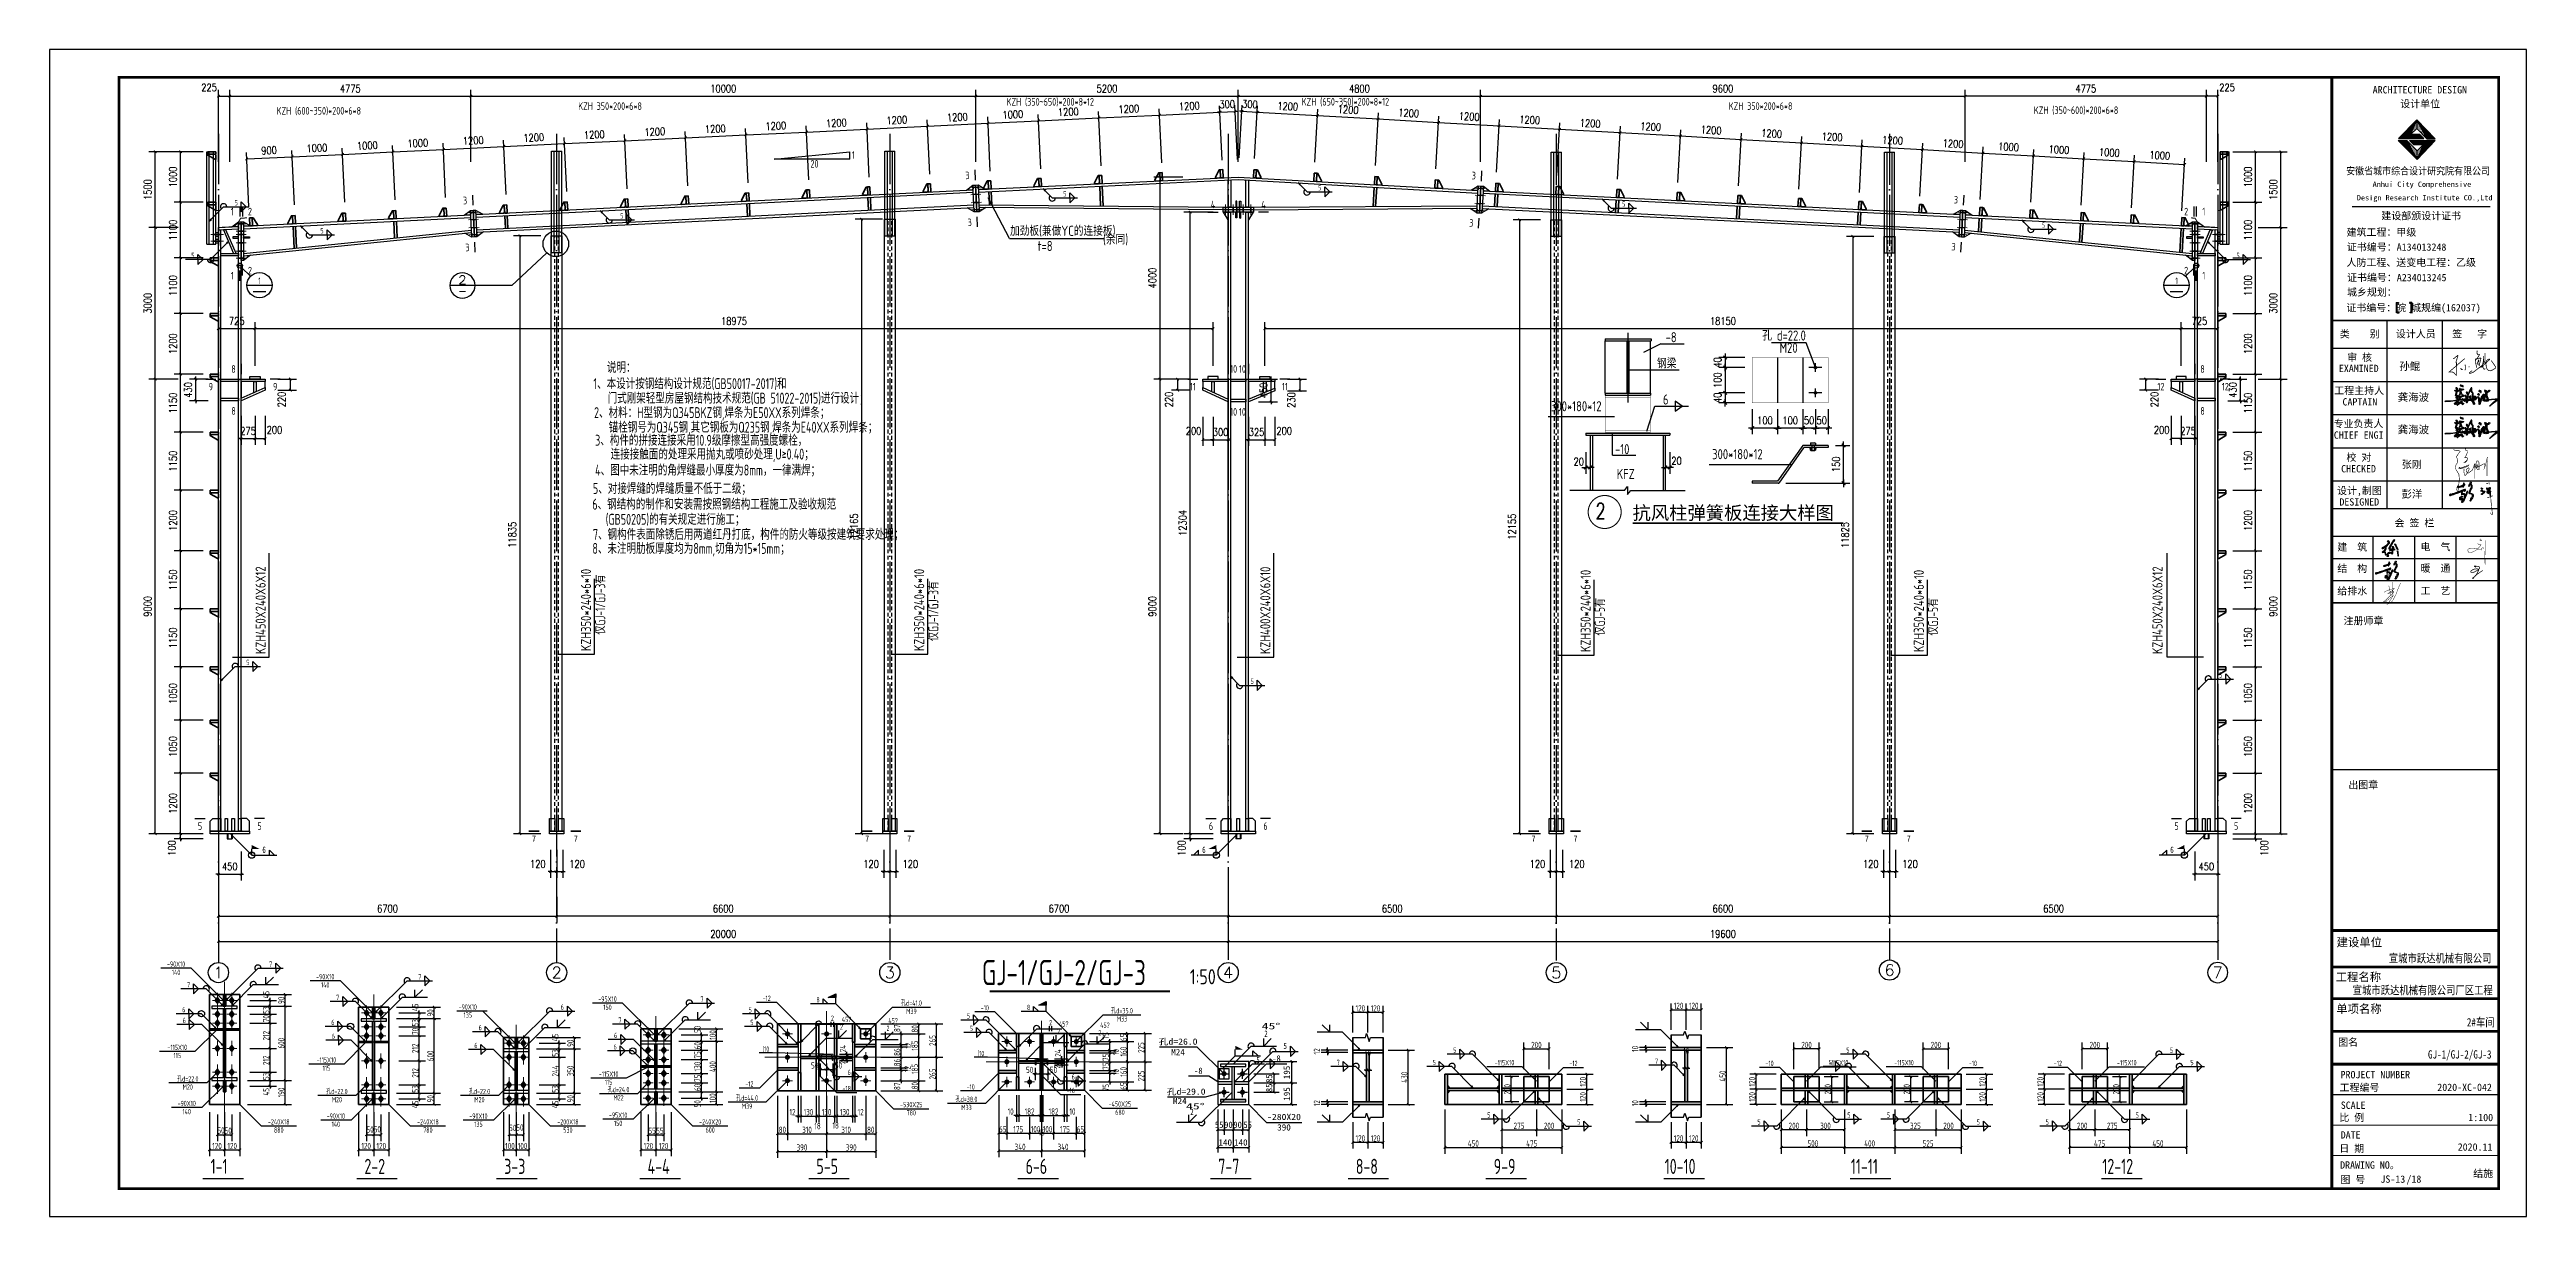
# Model space of a CAD drawing. Extents: x 69728788 to 150163257, y 20675998 to 43663798.
# Drawn here: x 75043831 to 75141951, y 20908088 to 20954288 of the extents above; entities that cross this region are included whole.
import ezdxf
from ezdxf.enums import TextEntityAlignment as Align

# ---------------------------------------------------------------- set-up
doc = ezdxf.new("R2010")
doc.units = 0
doc.header["$LTSCALE"] = 1000
doc.header["$MEASUREMENT"] = 0
for name, pattern in [('4', [5, 1.5, -1, 1.5, -1]), ('6', [8.75, 5, -1.25, 1.25, -1.25]), ('DOTE', [2.42, 2, -0.2, 0.02, -0.2]), ('线型2', [5, 3, -2]), ('线型4', [2.5, 1.5, -1]), ('线型6', [8.75, 5, -1.25, 1.25, -1.25])]:
    doc.linetypes.add(name, pattern=pattern)
doc.layers.get('0').update_dxf_attribs({"linetype": 'CONTINUOUS'})
doc.layers.get('DEFPOINTS').update_dxf_attribs({"linetype": 'CONTINUOUS'})
for name, color, linetype in [('10', 7, 'CONTINUOUS'), ('1000', 2, 'CONTINUOUS'), ('116', 1, 'CONTINUOUS'), ('14', 2, 'CONTINUOUS'), ('AXIS', 3, 'CONTINUOUS'), ('AXIS_TEXT', 7, 'CONTINUOUS'), ('DIM_SYMB', 3, 'CONTINUOUS'), ('DOTE', 251, 'DOTE'), ('JC', 7, 'CONTINUOUS'), ('PUB_DIM', 3, 'CONTINUOUS'), ('PUB_TEXT', 7, 'CONTINUOUS'), ('PUB_TITLE', 4, 'CONTINUOUS'), ('S1', 2, 'CONTINUOUS'), ('TEXT', 7, 'CONTINUOUS'), ('图框', 253, 'CONTINUOUS'), ('墙线__粗线', 7, 'CONTINUOUS'), ('字符串标注', 253, 'CONTINUOUS'), ('尺寸标注', 253, 'CONTINUOUS'), ('柱子', 3, 'CONTINUOUS'), ('水平支撑', 4, 'CONTINUOUS'), ('焊缝标注', 253, 'CONTINUOUS'), ('签名', 7, 'CONTINUOUS'), ('索引符号标注', 253, 'CONTINUOUS'), ('线线', 150, 'CONTINUOUS'), ('螺栓孔标注', 253, 'CONTINUOUS'), ('钢板标注', 253, 'CONTINUOUS'), ('门窗', 3, '4')]:
    doc.layers.add(name, color=color, linetype=linetype)
for name, color, linetype, lineweight in [('114', 2, 'CONTINUOUS', 18), ('12', 2, 'CONTINUOUS', 35), ('20', 2, 'CONTINUOUS', 35), ('修改', 7, 'CONTINUOUS', 20), ('层10', 7, 'CONTINUOUS', 35), ('编号标注', 9, 'CONTINUOUS', 18)]:
    doc.layers.add(name, color=color, linetype=linetype, lineweight=lineweight)
doc.styles.add('-黑体', font='simhei.ttf')
doc.styles.add('_HZDX', font='atssdeng.shx', dxfattribs={"width": 0.8, "bigfont": 'atssdchn.shx'})
doc.styles.add('_HZTXT', font='tssdeng.shx', dxfattribs={"width": 0.8, "bigfont": 'tssdchn.shx'})
doc.styles.add('COMP', font='complex', dxfattribs={"bigfont": 'hztxt'})
doc.styles.add('COMPLEX', font='COMPLEX')
doc.styles.add('DIM_FONT', font='SIMPLEX.shx', dxfattribs={"width": 0.8})
doc.styles.add('HZS', font='atssdeng.shx', dxfattribs={"width": 0.7, "bigfont": 'atssdchn.shx'})
doc.styles.add('PC_TEXTSTYLE', font='romans.shx', dxfattribs={"width": 0.8, "bigfont": 'hzfs.shx'})
doc.styles.add('PkpmHz', font='Pkpmeng', dxfattribs={"width": 0.7, "bigfont": 'hztxt'})
doc.styles.add('STYLE-黑体', font='simhei.ttf')
doc.styles.add('TSSD_Rein', font='atssdeng.shx', dxfattribs={"width": 0.7, "bigfont": 'atssdchn.shx'})
doc.styles.add('宋体', font='', dxfattribs={"width": 0.8})
doc.styles.add('黑体', font='simhei.ttf', dxfattribs={"width": 0.6, "height": 4.3})
doc.styles.get('宋体').set_extended_font_data('SimSun')
doc.dimstyles.new('AXIS', dxfattribs={"dimtxt": 300, "dimasz": 1, "dimexe": 250, "dimexo": 300, "dimgap": 150, "dimtad": 1, "dimdec": 0, "dimzin": 0, "dimdsep": 46, "dimtxsty": 'DIM_FONT', "dimsah": 1, "dimcen": 0, "dimclrt": 7, "dimadec": 0, "dimazin": 0, "dimtfac": 1, "dimtdec": 0, "dimtix": 1, "dimtmove": 2, "dimatfit": 3, "dimfxl": 1, "dimtolj": 1, "dimtzin": 0, "dimarcsym": 0})
doc.dimstyles.new('AXIS$0', dxfattribs={"dimtxt": 300, "dimasz": 1, "dimexe": 250, "dimexo": 300, "dimgap": 150, "dimtad": 1, "dimdec": 0, "dimzin": 0, "dimdsep": 46, "dimtxsty": 'DIM_FONT', "dimblk": '_DIMX', "dimblk1": '_DIMX', "dimblk2": '_DIMX', "dimsah": 1, "dimcen": 0.09, "dimclrt": 7, "dimadec": 0, "dimazin": 0, "dimtfac": 1, "dimtdec": 0, "dimtix": 1, "dimtmove": 2, "dimatfit": 3, "dimldrblk": '_DIMX', "dimfxl": 1, "dimtolj": 1, "dimtzin": 0, "dimarcsym": 0})
doc.dimstyles.new('DIMN$0', dxfattribs={"dimtxt": 300, "dimasz": 1, "dimexe": 250, "dimexo": 300, "dimgap": 150, "dimtad": 1, "dimdec": 0, "dimdsep": 46, "dimtxsty": 'DIM_FONT', "dimblk": '_DIMX', "dimcen": 2.5, "dimclrt": 7, "dimadec": 0, "dimazin": 0, "dimtfac": 1, "dimtdec": 0, "dimtix": 1, "dimtmove": 2, "dimatfit": 3, "dimldrblk": '_DIMX', "dimfxl": 1, "dimtolj": 1, "dimtzin": 0, "dimarcsym": 0})
doc.dimstyles.new('Pkpm_1.00', dxfattribs={"dimtxt": 250, "dimasz": 100, "dimexe": 250, "dimexo": 0.0625, "dimgap": 30, "dimtad": 1, "dimdec": 0, "dimrnd": 5, "dimzin": 0, "dimdsep": 46, "dimtxsty": 'PkpmHz', "dimblk1": 'ARCHTICK', "dimblk2": 'ARCHTICK', "dimsah": 1, "dimcen": 0.09, "dimadec": 0, "dimazin": 0, "dimtfac": 1, "dimtdec": 0, "dimtmove": 2, "dimatfit": 1, "dimfxl": 1, "dimtolj": 1, "dimtzin": 0, "dimarcsym": 0})

msp = doc.modelspace()

# ---------------------------------------------------------------- texts
at = {"insert": (75136590.1, 20918144.9), "char_height": 1.833, "width": 32.329, "attachment_point": 1}
msp.add_mtext('宣城嘉怡纸箱包装有限公司', dxfattribs=at)
at = {"layer": '10', "style": 'PkpmHz', "width": 0.77}
for s, rotation, p in [('3', 2.807343, (75080191.5, 20949306.5)), ('3', -3.041199, (75100250.8, 20949297.4)), ('3', 2.862427, (75060290.9, 20948311.3)), ('4', -0.077805, (75089920, 20948150.3)), ('4', -0.077805, (75091920, 20948147.6)), ('3', -2.861389, (75119349, 20948341.2)), ('3', 2.807343, (75080282.6, 20947448.7)), ('3', -3.041199, (75100151.4, 20947425.9)), ('3', 2.862427, (75060383.8, 20946453.6)), ('3', -2.861389, (75119256.1, 20946481.6)), ('12', -0.000061, (75127469.6, 20940942)), ('12', -0.000061, (75130019.6, 20940942))]:
    msp.add_text(s, height=300, rotation=rotation, dxfattribs=at).set_placement(p, align=Align.MIDDLE_CENTER)
for s, p in [('1', (75051069.6, 20947873.5)), ('2', (75051769.6, 20947873.5)), ('2', (75128469.6, 20947873.5)), ('1', (75129169.6, 20947873.5)), ('2', (75051769.6, 20945536.2)), ('2', (75128469.6, 20945536.2)), ('1', (75051069.6, 20945336.2)), ('1', (75129169.6, 20945336.2)), ('8', (75051119.6, 20941642)), ('10', (75090737.1, 20941642)), ('10', (75091085.7, 20941642)), ('8', (75129119.6, 20941642)), ('9', (75050219.6, 20940942)), ('9', (75052769.6, 20940942)), ('11', (75089119.6, 20940942)), ('11', (75092769.6, 20940942)), ('8', (75051119.6, 20939982)), ('10', (75090737.1, 20939942)), ('10', (75091085.7, 20939942)), ('8', (75129119.6, 20939982)), ('5', (75049789.6, 20923542)), ('5', (75052149.6, 20923542)), ('6', (75089839.6, 20923542)), ('6', (75091999.6, 20923542)), ('5', (75128089.6, 20923542)), ('5', (75130449.6, 20923542))]:
    msp.add_text(s, height=300, dxfattribs=at).set_placement(p, align=Align.MIDDLE_CENTER)
at = {"layer": '10', "style": 'TSSD_Rein', "width": 0.7}
for s, p in [('1-1', (75050210.6, 20909769.6)), ('2-2', (75056303.6, 20909769.6)), ('3-3', (75061840.6, 20909769.6)), ('4-4', (75067520, 20909769.6)), ('5-5', (75074210.2, 20909769.6)), ('6-6', (75082496.5, 20909769.6)), ('7-7', (75090128.3, 20909769.6)), ('8-8', (75095574.8, 20909769.6)), ('9-9', (75101040, 20909769.6)), ('10-10', (75107811.8, 20909769.6)), ('11-11', (75115185.9, 20909769.6)), ('12-12', (75125147.9, 20909769.6))]:
    msp.add_text(s, height=600, dxfattribs=at).set_placement(p)
at = {"layer": 'AXIS', "linetype": 'ByBlock', "style": 'TSSD_Rein', "width": 0.8}
for s, height, p in [('KZH (600~350)*200*6*8', 300, (75052827.3, 20951712.8)), ('KZH 350*200*6*8', 300, (75064774.7, 20951898.9)), ('KZH (350~650)*200*8*12', 300, (75081743.1, 20952067.7)), ('加劲板(兼做YC的连接板)', 400, (75081877.6, 20946911.3, 201)), ('t=8', 400, (75082971.8, 20946311.5, 100.9)), ('(余同)', 400, (75085562.6, 20946571.8, 100.9))]:
    msp.add_text(s, height=height, dxfattribs=at).set_placement(p)
for s, height, rotation, p in [('KZH (650~350)*200*8*12', 300, 0.00003, (75093434.9, 20952070.2)), ('KZH 350*200*6*8', 300, 0.00003, (75110351.1, 20951898.9)), ('KZH (350~600)*200*6*8', 300, 0.00003, (75122437, 20951735.8)), ('KZH450X240X6X12', 400, 90, (75052391.2, 20930352.8, -246.9)), ('KZH350*240*6*10', 400, 90, (75065280.5, 20930470.9, -246.9)), ('KZH350*240*6*10', 400, 90, (75078480.5, 20930470.9, -246.9)), ('KZH400X240X6X10', 400, 90, (75092190.8, 20930352.8, -246.9)), ('KZH350*240*6*10', 400, 90, (75104880.5, 20930433.7, -246.9)), ('KZH350*240*6*10', 400, 90, (75118080.5, 20930433.7, -246.9)), ('KZH450X240X6X12', 400, 90, (75127534, 20930352.5, -246.9))]:
    msp.add_text(s, height=height, rotation=rotation, dxfattribs=at).set_placement(p)
at = {"layer": 'PUB_TEXT'}
for s, height, style, width, p in [('20', 300, '_HZTXT', 0.8, (75073973.9, 20949614.6, 2800)), ('1', 300, '_HZTXT', 0.8, (75075615.1, 20949963.7, 2800)), ('GJ-1/GJ-2/GJ-3', 1000, '_HZDX', 0.7, (75080766, 20917243.5)), ('1:50', 600, '_HZDX', 0.8, (75089003.1, 20917277.8))]:
    msp.add_text(s, height=height, dxfattribs=dict(at, style=style, width=width)).set_placement(p)
at = {"layer": 'PUB_TEXT', "style": '_HZDX', "width": 0.7}
for s, p in [('仅GJ-1/GJ-3有', (75065844.5, 20931122.2, -180.9)), ('仅GJ-1/GJ-3有', (75079044.5, 20930868.3, -180.9)), ('仅GJ-5有', (75105444.5, 20931085, -180.9)), ('仅GJ-5有', (75118644.5, 20931085, -180.9))]:
    msp.add_text(s, height=400, rotation=90, dxfattribs=at).set_placement(p)
at = {"layer": 'S1', "style": 'HZS', "width": 0.7}
for s, p in [('说明：', (75065910.1, 20941486.4)), ('1、本设计按钢结构设计规范(GB50017-2017)和', (75065375.5, 20940844.4)), ('2、材料：H型钢为Q345BKZ钢,焊条为E50XX系列焊条；', (75065401.3, 20939697.6)), ('门式刚架轻型房屋钢结构技术规范(GB 51022-2015)进行设计；', (75065938.6, 20940271.2)), ('3、构件的拼接连接采用10.9级摩擦型高强度螺栓，', (75065444.7, 20938602.5)), ('锚栓钢号为Q345钢,其它钢板为Q235钢,焊条为E40XX系列焊条；', (75065979.4, 20939118.2)), ('4、图中未注明的角焊缝最小厚度为8mm，一律满焊；', (75065442.7, 20937421.1)), ('  连接接触面的处理采用抛丸或喷砂处理,U≥0.40；', (75065690.8, 20938053.5)), ('5、对接焊缝的焊缝质量不低于二级；', (75065356.2, 20936694)), ('6、钢结构的制作和安装需按照钢结构工程施工及验收规范', (75065331.8, 20936071)), ('  (GB50205)的有关规定进行施工；', (75065495.2, 20935472.6)), ('7、钢构件表面除锈后用两道红丹打底，构件的防火等级按建筑要求处理；', (75065356.8, 20934875.9)), ('8、未注明肋板厚度均为8mm,切角为15*15mm；', (75065335.1, 20934320.3))]:
    msp.add_text(s, height=432, dxfattribs=at).set_placement(p)
at = {"layer": 'TEXT', "color": 3, "style": '-黑体', "width": 0.8}
for s, height, p in [('宣城市跃达机械有限公司', 330.165, (75136497.2, 20918142.5)), ('宣城市跃达机械有限公司厂区工程', 330.165, (75135067.9, 20916880.6)), ('2#车间', 330.16, (75139590.1, 20915609.3)), ('GJ-1/GJ-2/GJ-3', 330.165, (75138050, 20914337.6))]:
    msp.add_text(s, height=height, dxfattribs=at).set_placement(p)
at = {"layer": '图框', "color": 4}
for s, height, style, p in [('ARCHITECTURE DESIGN', 289.238, '黑体', (75135859.3, 20952550)), ('设计单位', 289.24, '黑体', (75136949.7, 20951996)), ('Anhui City Comprehensive ', 208.164, '黑体', (75135856.3, 20948852)), (' Design Research Institute CO.,Ltd', 208.164, '黑体', (75135067.2, 20948316.4)), ('建设部颁设计证书', 289.24, '黑体', (75136203, 20947561.6)), (' 建筑工程：甲级', 289.24, '黑体', (75134628.6, 20946913.4)), ('证书编号：A134013248', 289.238, '黑体', (75134837.8, 20946324)), ('人防工程、送变电工程：乙级', 289.238, '黑体', (75134822.6, 20945714.9)), ('城乡规划：', 289.24, '黑体', (75134841, 20944538.5)), ('证书编号：A234013245', 289.238, '黑体', (75134843.1, 20945116.4)), ('证书编号：皖 城规编(162037)', 289.238, '黑体', (75134817.8, 20943922.4)), ('孙鲲', 303.7, 'STYLE-黑体', (75136914.2, 20941597.9)), ('龚海波', 303.7, 'STYLE-黑体', (75136849.3, 20940370.5)), ('龚海波', 303.7, 'STYLE-黑体', (75136849.3, 20939088.7)), ('张刚', 289.24, 'STYLE-黑体', (75137013.4, 20937720.9)), ('彭洋', 303.7, 'STYLE-黑体', (75136998.6, 20936536.8)), ('注册师章', 289.24, '黑体', (75134704.4, 20931527.4)), ('出图章', 289.24, '黑体', (75134895, 20925029.9)), ('建设单位', 330, '黑体', (75134429.2, 20918778.2)), ('工程名称', 330, '黑体', (75134392.6, 20917401.5)), ('单项名称', 330, '黑体', (75134414.6, 20916141)), ('图名', 289.24, '黑体', (75134490.8, 20914840.8)), ('工程编号', 289.24, '黑体', (75134547.4, 20913046.3)), ('2020-XC-042', 289.238, '宋体', (75138417.5, 20913056.3)), ('SCALE', 289.24, '黑体', (75134593.5, 20912347.2)), ('比 例', 289.24, '黑体', (75134537.6, 20911860)), ('DATE', 289.24, '黑体', (75134591.9, 20911171.8)), ('1:100', 289.24, '宋体', (75139645.7, 20911861.1)), ('日 期', 289.24, '黑体', (75134537.6, 20910635.9)), ('2020.11', 289.24, '宋体', (75139227, 20910693.5)), ('DRAWING NO。', 289.238, '黑体', (75134569.1, 20909978.6)), ('图 号', 289.24, '黑体', (75134578.7, 20909401))]:
    msp.add_text(s, height=height, dxfattribs=dict(at, style=style)).set_placement(p)
at = {"layer": '图框', "color": 4, "style": '黑体', "width": 0.88}
msp.add_text('安徽省城市综合设计研究院有限公司', height=289.238, dxfattribs=at).set_placement((75134806.8, 20949338.2))
at = {"layer": '图框', "color": 0}
for s, height, style, p in [('类    别 ', 289.24, 'STYLE-黑体', (75134556.3, 20942884.4)), ('设计人员', 289.24, 'STYLE-黑体', (75136776.7, 20942884.4)), ('签   字', 289.24, 'STYLE-黑体', (75139008.7, 20942884.4)), ('EXAMINED ', 289.24, 'STYLE-黑体', (75134520.1, 20941520.8)), ('审 核', 289.24, 'STYLE-黑体', (75134845.4, 20941955.2)), ('工程主持人', 289.24, 'STYLE-黑体', (75134336.5, 20940644.9)), ('CAPTAIN', 289.24, 'STYLE-黑体', (75134663.7, 20940195.6)), ('专业负责人', 289.24, 'STYLE-黑体', (75134311.9, 20939330.1)), ('CHIEF ENGI', 289.24, 'STYLE-黑体', (75134320.4, 20938880.9)), ('CHECKED  ', 289.24, 'STYLE-黑体', (75134609.7, 20937547)), ('校 对', 289.24, 'STYLE-黑体', (75134820.8, 20937996.2)), ('设计,制图', 289.24, 'STYLE-黑体', (75134446.5, 20936681.5)), ('DESIGNED ', 289.24, 'STYLE-黑体', (75134541.1, 20936232.3)), ('会 签 栏', 289.24, 'STYLE-黑体', (75136725.1, 20935401.5)), ('结  构', 289.24, 'STYLE-黑体', (75134458.2, 20933599.2)), ('建  筑', 289.24, 'STYLE-黑体', (75134458.2, 20934445.6)), ('暖  通', 289.24, 'STYLE-黑体', (75137755, 20933608.8)), ('电  气', 289.24, 'STYLE-黑体', (75137755, 20934455.1)), ('给排水', 289.24, 'STYLE-黑体', (75134458.2, 20932705.2)), ('工  艺', 289.24, 'STYLE-黑体', (75137755, 20932714.7)), ('PROJECT NUMBER', 289.238, '黑体', (75134586.4, 20913557.6))]:
    msp.add_text(s, height=height, dxfattribs=dict(at, style=style)).set_placement(p)
at = {"layer": '图框', "color": 3, "style": '宋体'}
for s, p in [('JS-13', (75136165.1, 20909421.2)), ('/18', (75137196.6, 20909421.2)), ('结施', (75139840.7, 20909645.8))]:
    msp.add_text(s, height=289.24, dxfattribs=at).set_placement(p)
at = {"layer": '字符串标注', "style": 'PkpmHz', "width": 0.71}
for p in [(75072207.2, 20914608), (75080724.1, 20914431)]:
    msp.add_text('[10', height=210, dxfattribs=at).set_placement(p, align=Align.CENTER)
at = {"layer": '尺寸标注', "style": '宋体'}
for s, width, p, p2 in [('45°', 1.040628, (75091849.7, 20915498.5), (75092589.7, 20915498.5)), ('2', 0.787514, (75091949.7, 20915198.5), (75092089.7, 20915198.5)), ('孔d=26.0', 1.082814, (75087764.5, 20914885.2), (75089304.5, 20914885.2)), ('M24', 1.012505, (75088264.5, 20914470.2), (75088804.5, 20914470.2)), ('5', 0.787514, (75091632.3, 20914153.2), (75091772.3, 20914153.2)), ('5', 0.787479, (75092709.8, 20914713.3), (75092849.8, 20914713.3)), ('-8', 0.956257, (75089168.8, 20913733.4), (75089508.8, 20913733.4)), ('孔d=29.0', 1.08281, (75088083.1, 20912906.4), (75089623.1, 20912906.4)), ('M24', 1.012493, (75088334.9, 20912533), (75088874.9, 20912533)), ('45°', 1.040628, (75088852.3, 20912326.2), (75089592.3, 20912326.2)), ('2', 0.787514, (75089016.7, 20912103.8), (75089156.7, 20912103.8))]:
    msp.add_text(s, height=250, dxfattribs=dict(at, width=width)).set_placement(p, p2, align=Align.FIT)
at = {"layer": '尺寸标注', "linetype": 'Continuous', "style": '宋体'}
for s, width, p, p2 in [('-8', 0.95624, (75092264.7, 20914218.5), (75092604.7, 20914218.5)), ('55', 0.956257, (75089995.6, 20911591.7), (75090335.6, 20911591.7)), ('90', 0.956257, (75090359.8, 20911591.7), (75090699.8, 20911591.7)), ('90', 0.95624, (75090724.8, 20911591.7), (75091064.8, 20911591.7)), ('55', 0.956257, (75091124.4, 20911591.7), (75091464.5, 20911591.7)), ('-280X20', 1.076788, (75092062.4, 20911902.6), (75093402.4, 20911902.6)), ('390', 1.012493, (75092462.4, 20911487.6), (75093002.4, 20911487.6)), ('140', 1.012505, (75090134.8, 20910891.7), (75090674.8, 20910891.7)), ('140', 1.012493, (75090749.8, 20910891.7), (75091289.8, 20910891.7))]:
    msp.add_text(s, height=250, dxfattribs=dict(at, width=width)).set_placement(p, p2, align=Align.FIT)
for s, width, p, p2 in [('85', 0.95625, (75092267.3, 20913374.2), (75092267.3, 20913714.2)), ('85', 0.95625, (75092267.3, 20913009.2), (75092267.3, 20913349.2)), ('195', 1.0125, (75092967.3, 20913516.7), (75092967.3, 20914056.7)), ('195', 1.0125, (75092967.3, 20912666.7), (75092967.3, 20913206.7))]:
    msp.add_text(s, height=250, rotation=90, dxfattribs=dict(at, width=width)).set_placement(p, p2, align=Align.FIT)
at = {"layer": '层10', "style": '宋体', "width": 0.771429}
for p in [(75063020.5, 20923046, -948.9), (75064681.5, 20923046, -948.9), (75076220.5, 20923046, -948.9), (75077881.5, 20923046, -948.9), (75102620.5, 20923046, -948.9), (75104281.5, 20923046, -948.9), (75115820.5, 20923046, -948.9), (75117481.5, 20923046, -948.9)]:
    msp.add_text('7', height=245, dxfattribs=at).set_placement(p, align=Align.MIDDLE_CENTER)
at = {"layer": '焊缝标注', "style": 'PkpmHz', "width": 0.71}
for s, p in [('5', (75084050.6, 20948472.7)), ('5', (75094145.5, 20948710.4)), ('5', (75051225.5, 20948117.9)), ('5', (75066502, 20947600.4)), ('5', (75106191.9, 20948062.9)), ('5', (75054623.4, 20947006.5)), ('5', (75122818.4, 20947231.6)), ('5', (75049511, 20946035.1)), ('5', (75049511, 20946035.1)), ('5', (75130524.8, 20946031.7)), ('5', (75130524.8, 20946031.7)), ('5', (75051685.5, 20929915.3)), ('5', (75091472.2, 20929170.9)), ('5', (75129844, 20929421.3)), ('7', (75049337.6, 20917154.1)), ('7', (75052588.9, 20917971.8)), ('7', (75058496.2, 20917471.8)), ('6', (75049147.4, 20916169.2)), ('7', (75055244.9, 20916654.1)), ('6', (75064143, 20916275.6)), ('7', (75069677.6, 20916588)), ('5', (75071586.3, 20916160.7)), ('8', (75074273.2, 20916560.8)), ('8', (75082615.1, 20916258.8)), ('6', (75049168.1, 20915744.2)), ('6', (75055054.7, 20915669.2)), ('6', (75055075.4, 20915120.7)), ('6', (75060891.7, 20915457.9)), ('6', (75066256.8, 20915152.3)), ('7', (75066426.3, 20915757.9)), ('5', (75071655.7, 20915665.1)), ('2', (75074844.4, 20915831.5)), ('2', (75075201.9, 20915481.5)), ('45\x8a', (75075401.9, 20915781.5)), ('2', (75077044.4, 20915431.5)), ('45\x8a', (75077244.4, 20915731.5)), ('5', (75080228.2, 20915921.2)), ('5', (75080347.6, 20915425.6)), ('2', (75083486.2, 20915654.5)), ('2', (75083806.2, 20915304.5)), ('45\x8a', (75084006.2, 20915604.5)), ('2', (75085436.2, 20915254.5)), ('45\x8a', (75085636.2, 20915554.5)), ('6', (75060722.2, 20914752.8)), ('6', (75066236.1, 20914697.9)), ('7', (75094882.1, 20914078.1)), ('5', (75098684.5, 20914077.8)), ('5', (75099497.6, 20914565.2)), ('7', (75107488.9, 20914128.1)), ('5', (75114384.8, 20914077.8)), ('5', (75115072.9, 20914565.2)), ('5', (75127888.9, 20914563.5)), ('5', (75128701.7, 20914076.5)), ('6', (75075508.8, 20913685.6)), ('6', (75084384, 20913508.6)), ('5', (75100848.4, 20911999.2)), ('5', (75104410.2, 20911718.8)), ('5', (75111548.7, 20911724.2)), ('5', (75115110.5, 20911993.8)), ('5', (75116673.7, 20911999.2)), ('5', (75120235.5, 20911718.8)), ('5', (75122969.2, 20911724.2)), ('5', (75126531.1, 20911993.8))]:
    msp.add_text(s, height=210, dxfattribs=at).set_placement(p, align=Align.CENTER)
at = {"layer": '焊缝标注', "width": 1.119995}
for p, p2 in [((75052260.7, 20922481.3), (75052400.7, 20922481.3)), ((75089488.4, 20922481.1), (75089628.4, 20922481.1)), ((75127838.4, 20922481.1), (75127978.4, 20922481.1))]:
    msp.add_text('6', height=250, dxfattribs=at).set_placement(p, p2, align=Align.FIT)
at = {"layer": '索引符号标注', "style": 'PkpmHz', "width": 0.69}
for p in [(75052147.4, 20945002.4), (75128091.8, 20945002.4)]:
    msp.add_text('1', height=260, dxfattribs=at).set_placement(p, align=Align.CENTER)
at = {"layer": '螺栓孔标注', "style": 'PkpmHz', "width": 0.71}
for s, p in [('孔d=41.0', (75077973.1, 20916429.9)), ('孔d=35.0', (75086314.9, 20916127.9)), ('孔d=22.0', (75049305.5, 20913429.9)), ('孔d=22.0', (75055212.8, 20912929.9)), ('孔d=22.0', (75060859.6, 20912929.9)), ('孔d=24.0', (75066369.2, 20913004.8)), ('孔d=44.0', (75071461.8, 20912672.8)), ('孔d=38.0', (75080153.6, 20912620.8))]:
    msp.add_text(s, height=210, dxfattribs=at).set_placement(p, align=Align.CENTER)
for s, p in [('M39', (75077973.1, 20916316.7)), ('M33', (75086314.9, 20916014.7)), ('M20', (75049305.5, 20913316.7)), ('M20', (75055212.8, 20912816.6)), ('M20', (75060859.6, 20912816.7)), ('M22', (75066369.2, 20912891.6)), ('M39', (75071461.8, 20912559.6)), ('M33', (75080153.6, 20912507.6))]:
    msp.add_text(s, height=210, dxfattribs=at).set_placement(p, align=Align.TOP_CENTER)
at = {"layer": '钢板标注', "style": 'PkpmHz', "width": 0.71}
for s, p in [('-90X10', (75048844.4, 20917973.8)), ('-90X10', (75054751.7, 20917473.8)), ('-90X10', (75060398.5, 20916277.6)), ('-95X10', (75065933, 20916590.1)), ('-12', (75072239.5, 20916619.2)), ('-10', (75080881.3, 20916242.2)), ('-115X10', (75048890.4, 20914677.6)), ('-115X10', (75054797.7, 20914177.6)), ('-115X10', (75101467, 20914069.7)), ('-115X10', (75114698.2, 20914068.8)), ('-115X10', (75117292.3, 20914069.7)), ('-115X10', (75126118.7, 20914068.8)), ('-115X10', (75065979.1, 20913620.6)), ('-12', (75071553.5, 20913226.5)), ('-10', (75080320.3, 20913112)), ('-12', (75104197.9, 20914043.8)), ('-10', (75111967.3, 20914044.7)), ('-10', (75120023.2, 20914043.8)), ('-12', (75123387.8, 20914044.7)), ('-90X10', (75049265.4, 20912456.5)), ('-18', (75075408.8, 20913048.1)), ('-530X25', (75077967.1, 20912410.6)), ('-16', (75084284, 20912971.1)), ('-450X25', (75086234, 20912433.6)), ('-240X18', (75052911.8, 20911727.4)), ('-90X10', (75055172.7, 20911956.5)), ('-240X18', (75058819.1, 20911727.4)), ('-90X10', (75060819.5, 20911956.5)), ('-200X18', (75064365.9, 20911727.4)), ('-95X10', (75066354.1, 20911993.9)), ('-240X20', (75070000.5, 20911727.4))]:
    msp.add_text(s, height=210, dxfattribs=at).set_placement(p, align=Align.CENTER)
for s, p in [('140', (75048844.4, 20917860.6)), ('140', (75054751.7, 20917360.6)), ('150', (75065933, 20916476.8)), ('135', (75060398.5, 20916164.4)), ('115', (75048890.4, 20914564.4)), ('115', (75054797.7, 20914064.4)), ('115', (75065979.1, 20913507.4)), ('140', (75049265.4, 20912343.2)), ('680', (75086234, 20912320.4)), ('880', (75052911.8, 20911614.2)), ('140', (75055172.7, 20911843.2)), ('780', (75058819.1, 20911614.2)), ('135', (75060819.5, 20911843.2)), ('530', (75064365.9, 20911614.2)), ('150', (75066354.1, 20911880.7)), ('600', (75070000.5, 20911614.2)), ('780', (75077967.1, 20912297.4))]:
    msp.add_text(s, height=210, dxfattribs=at).set_placement(p, align=Align.TOP_CENTER)

# ---------------------------------------------------------------- blocks, each defined once
blk = doc.blocks.new('新块HGJHJFKJFJKFHK')
h = blk.add_hatch(color=256)
h.paths.add_polyline_path([(352610, 136817), (352657, 136833), (352738, 136863), (352779, 136881), (352829, 136894), (352858, 136909), (352893, 136921), (352914, 136929), (352952, 136942), (352970, 136950), (352980, 136952), (352982, 136941), (352977, 136930), (352987, 136927), (352992, 136929), (353008, 136940), (353017, 136952), (353026, 136969), (353018, 136984), (353000, 136981), (352957, 136966), (352879, 136940), (352783, 136904), (352723, 136881), (352635, 136849), (352584, 136830), (352577, 136832), (352552, 136818), (352535, 136814), (352531, 136811), (352511, 136811), (352509, 136820), (352505, 136826), (352495, 136823), (352489, 136817), (352472, 136804), (352469, 136795), (352472, 136784), (352481, 136778), (352505, 136778), (352568, 136799)])
h.paths.add_polyline_path([(352954, 137112), (352963, 137116), (352975, 137119), (352983, 137125), (352990, 137129), (352992, 137135), (352997, 137141), (352998, 137153), (352991, 137163), (352983, 137160), (352976, 137152), (352969, 137147), (352965, 137156), (352968, 137161), (352972, 137168), (352977, 137177), (352980, 137185), (352980, 137192), (352978, 137198), (352966, 137199), (352958, 137198), (352955, 137194), (352953, 137187), (352950, 137180), (352949, 137169), (352947, 137160), (352944, 137146), (352942, 137136), (352936, 137128), (352928, 137125), (352915, 137117), (352886, 137104), (352861, 137095), (352845, 137088), (352829, 137081), (352803, 137076), (352774, 137074), (352762, 137069), (352764, 137057), (352782, 137055), (352819, 137061), (352848, 137071), (352877, 137079), (352895, 137089), (352913, 137096), (352922, 137100), (352926, 137096), (352925, 137087), (352927, 137075), (352932, 137067), (352938, 137065), (352946, 137069), (352949, 137076), (352949, 137090), (352950, 137103)])
h.paths.add_polyline_path([(352904, 136836), (352903, 136849), (352903, 136866), (352910, 136877), (352923, 136890), (352921, 136900), (352905, 136902), (352894, 136893), (352887, 136874), (352882, 136857), (352884, 136832), (352882, 136819), (352880, 136808), (352887, 136803), (352897, 136803), (352909, 136812), (352917, 136822), (352933, 136826), (352954, 136826), (352962, 136824), (352971, 136819), (352975, 136807), (352972, 136794), (352975, 136782), (352982, 136781), (352990, 136786), (352994, 136808), (352989, 136831), (352974, 136840), (352948, 136839), (352917, 136838)], flags=17)
h.paths.add_polyline_path([(352893, 136727), (352903, 136730), (352926, 136733), (352926, 136744), (352917, 136747), (352899, 136748), (352891, 136744), (352877, 136738), (352866, 136735), (352863, 136725), (352867, 136712), (352873, 136706), (352882, 136706), (352885, 136714)], flags=17)
h.paths.add_polyline_path([(352848, 136663), (352854, 136680), (352854, 136703), (352851, 136719), (352839, 136723), (352832, 136716), (352829, 136697), (352824, 136675), (352824, 136653), (352832, 136632), (352837, 136626), (352855, 136627), (352867, 136632), (352877, 136646), (352887, 136653), (352895, 136659), (352903, 136666), (352914, 136656), (352912, 136633), (352906, 136617), (352905, 136590), (352899, 136565), (352895, 136548), (352900, 136535), (352913, 136534), (352927, 136546), (352951, 136575), (352976, 136632), (353009, 136704), (353056, 136811), (353084, 136893), (353089, 136939), (353067, 136875), (353031, 136798), (353005, 136749), (352972, 136667), (352954, 136638), (352932, 136593), (352919, 136571), (352920, 136591), (352925, 136621), (352931, 136641), (352929, 136658), (352921, 136675), (352910, 136682), (352899, 136680), (352881, 136668), (352873, 136656), (352861, 136642), (352849, 136645)])
for points in [[(353177, 136861), (353168, 136876), (353173, 136895), (353183, 136922), (353196, 136956), (353214, 136981), (353241, 137043), (353245, 137067), (353245, 137087), (353244, 137109), (353236, 137130), (353217, 137147), (353214, 137158), (353212, 137180), (353210, 137196), (353212, 137209), (353217, 137234), (353210, 137236), (353197, 137234), (353182, 137204), (353168, 137188), (353157, 137165), (353149, 137131), (353140, 137108), (353140, 137096), (353147, 137088), (353149, 137098), (353159, 137125), (353166, 137143), (353176, 137162), (353182, 137165), (353189, 137160), (353203, 137136), (353211, 137123), (353226, 137111), (353229, 137086), (353223, 137071), (353217, 137024), (353186, 136972), (353167, 136933), (353145, 136892), (353149, 136856), (353154, 136847), (353165, 136833), (353213, 136824), (353242, 136823), (353256, 136813), (353262, 136797), (353259, 136758), (353251, 136734), (353243, 136718), (353231, 136702), (353210, 136661), (353205, 136629), (353182, 136610), (353185, 136595), (353192, 136585), (353199, 136585), (353207, 136600), (353225, 136637), (353242, 136664), (353264, 136699), (353278, 136722), (353285, 136759), (353285, 136794), (353268, 136825), (353253, 136834), (353224, 136842), (353208, 136844), (353187, 136854)], [(353885, 136782), (353882, 136832), (353878, 136869), (353882, 136898), (353880, 136901), (353857, 136893), (353860, 136870), (353858, 136840), (353861, 136809), (353862, 136799), (353868, 136787), (353874, 136765), (353881, 136761), (353885, 136768)]]:
    blk.add_hatch(color=256).paths.add_polyline_path(points)
h = blk.add_hatch(color=256)
h.paths.add_polyline_path([(353601, 137021), (353576, 137035), (353554, 137034), (353546, 137026), (353554, 137015), (353567, 137009), (353589, 137000), (353606, 137007)])
h.paths.add_polyline_path([(353606, 136945), (353583, 136948), (353559, 136948), (353547, 136939), (353548, 136930), (353561, 136928), (353580, 136932), (353593, 136931), (353608, 136923), (353621, 136920), (353626, 136917), (353631, 136927), (353628, 136938)])
h.paths.add_polyline_path([(353651, 136866), (353670, 136903), (353686, 136919), (353687, 136929), (353677, 136929), (353658, 136913), (353635, 136897), (353620, 136872), (353596, 136851), (353574, 136837), (353569, 136815), (353583, 136807), (353591, 136811), (353605, 136826), (353634, 136851)])
h.paths.add_polyline_path([(353812, 137194), (353822, 137201), (353842, 137201), (353846, 137193), (353846, 137177), (353842, 137155), (353844, 137150), (353851, 137161), (353867, 137182), (353867, 137194), (353865, 137208), (353851, 137214), (353828, 137214), (353818, 137214), (353797, 137209), (353788, 137205), (353763, 137200), (353754, 137199), (353736, 137202), (353732, 137198), (353731, 137174), (353739, 137171), (353756, 137173), (353775, 137177), (353792, 137186)])
h.paths.add_polyline_path([(353803, 136935), (353818, 136945), (353824, 136949), (353847, 136972), (353854, 136984), (353880, 137009), (353881, 137023), (353876, 137038), (353850, 137038), (353841, 137037), (353836, 137033), (353825, 137029), (353811, 137022), (353799, 137018), (353777, 137013), (353762, 137013), (353757, 137017), (353756, 137029), (353752, 137032), (353743, 137032), (353738, 137017), (353744, 137003), (353755, 136998), (353767, 136995), (353779, 136995), (353799, 136998), (353814, 137004), (353839, 137010), (353850, 137015), (353853, 137009), (353842, 136997), (353823, 136983), (353811, 136966), (353794, 136946), (353766, 136923), (353754, 136901), (353752, 136887), (353761, 136872), (353794, 136874), (353811, 136885), (353823, 136889), (353832, 136893), (353831, 136883), (353816, 136863), (353799, 136837), (353805, 136833), (353814, 136841), (353819, 136853), (353830, 136867), (353841, 136882), (353849, 136892), (353856, 136897), (353858, 136892), (353874, 136899), (353879, 136907), (353886, 136914), (353886, 136925), (353870, 136928), (353859, 136925), (353843, 136923), (353818, 136909), (353795, 136899), (353779, 136892), (353768, 136892), (353771, 136905), (353780, 136912), (353788, 136923)])
h = blk.add_hatch(color=256)
h.paths.add_polyline_path([(353870, 136894), (353874, 136898), (353874, 136899), (353858, 136892), (353860, 136886)])
h.paths.add_polyline_path([(353900, 136737), (353912, 136741), (353924, 136745), (353947, 136752), (353959, 136754), (353964, 136762), (353963, 136768), (353956, 136772), (353945, 136772), (353936, 136769), (353929, 136768), (353919, 136766), (353913, 136763), (353906, 136760), (353895, 136752), (353887, 136749), (353886, 136754), (353885, 136768), (353875, 136791), (353873, 136788), (353874, 136759), (353860, 136743), (353827, 136729), (353785, 136717), (353746, 136691), (353759, 136691), (353787, 136688), (353813, 136700), (353829, 136708), (353858, 136716), (353875, 136719), (353880, 136702), (353883, 136693), (353885, 136666), (353880, 136621), (353889, 136553), (353896, 136480), (353903, 136402), (353913, 136340), (353928, 136216), (353930, 136208), (353929, 136190), (353932, 136165), (353933, 136152), (353933, 136137), (353927, 136136), (353922, 136139), (353889, 136172), (353881, 136184), (353878, 136195), (353876, 136201), (353865, 136202), (353864, 136197), (353871, 136178), (353880, 136157), (353904, 136130), (353906, 136125), (353911, 136116), (353924, 136111), (353935, 136108), (353940, 136108), (353944, 136113), (353946, 136119), (353951, 136132), (353951, 136158), (353950, 136198), (353942, 136258), (353936, 136314), (353929, 136364), (353920, 136408), (353920, 136470), (353916, 136513), (353911, 136549), (353908, 136582), (353909, 136590), (353906, 136616), (353903, 136642), (353898, 136700), (353894, 136726), (353895, 136732)])
for points in [[(352577, 136832), (352552, 136818), (352535, 136814), (352531, 136811), (352511, 136811), (352509, 136820), (352505, 136826), (352495, 136823), (352489, 136817), (352472, 136804), (352469, 136795), (352472, 136784), (352481, 136778), (352505, 136778), (352568, 136799), (352610, 136817), (352657, 136833), (352738, 136863), (352779, 136881), (352829, 136894), (352858, 136909), (352893, 136921), (352914, 136929), (352952, 136942), (352970, 136950), (352980, 136952), (352982, 136941), (352977, 136930), (352987, 136927), (352992, 136929), (353008, 136940), (353017, 136952), (353026, 136969), (353018, 136984), (353000, 136981), (352957, 136966), (352879, 136940), (352783, 136904), (352723, 136881), (352635, 136849), (352584, 136830), (352577, 136832)], [(352829, 137081), (352803, 137076), (352774, 137074), (352762, 137069), (352764, 137057), (352782, 137055), (352819, 137061), (352848, 137071), (352877, 137079), (352895, 137089), (352913, 137096), (352922, 137100), (352922, 137100), (352926, 137096), (352925, 137087), (352927, 137075), (352932, 137067), (352938, 137065), (352946, 137069), (352949, 137076), (352949, 137090), (352950, 137103), (352954, 137112), (352963, 137116), (352975, 137119), (352983, 137125), (352990, 137129), (352992, 137135), (352997, 137141), (352998, 137153), (352991, 137163), (352983, 137160), (352976, 137152), (352969, 137147), (352969, 137147), (352969, 137147), (352965, 137156), (352968, 137161), (352972, 137168), (352977, 137177), (352980, 137185), (352980, 137192), (352978, 137198), (352966, 137199), (352958, 137198), (352955, 137194), (352953, 137187), (352950, 137180), (352949, 137169), (352947, 137160), (352944, 137146), (352942, 137136), (352936, 137128), (352928, 137125), (352915, 137117), (352886, 137104), (352861, 137095), (352845, 137088), (352829, 137081)], [(352824, 136653), (352824, 136675), (352829, 136697), (352832, 136716), (352839, 136723), (352851, 136719), (352854, 136703), (352854, 136680), (352848, 136663), (352849, 136645), (352861, 136642), (352873, 136656), (352881, 136668), (352899, 136680), (352910, 136682), (352921, 136675), (352929, 136658), (352931, 136641), (352925, 136621), (352920, 136591), (352919, 136571), (352932, 136593), (352954, 136638), (352972, 136667), (353005, 136749), (353031, 136798), (353067, 136875), (353089, 136939), (353084, 136893), (353056, 136811), (353009, 136704), (352976, 136632), (352951, 136575), (352927, 136546), (352913, 136534), (352900, 136535), (352895, 136548), (352899, 136565), (352905, 136590), (352906, 136617), (352912, 136633), (352912, 136633), (352914, 136656), (352903, 136666), (352895, 136659), (352887, 136653), (352877, 136646), (352867, 136632), (352855, 136627), (352837, 136626), (352832, 136632), (352824, 136653)], [(352903, 136849), (352903, 136866), (352910, 136877), (352923, 136890), (352921, 136900), (352905, 136902), (352894, 136893), (352887, 136874), (352882, 136857), (352884, 136832), (352882, 136819), (352880, 136808), (352887, 136803), (352897, 136803), (352909, 136812), (352917, 136822), (352933, 136826), (352954, 136826), (352962, 136824), (352971, 136819), (352975, 136807), (352972, 136794), (352975, 136782), (352982, 136781), (352990, 136786), (352994, 136808), (352989, 136831), (352974, 136840), (352948, 136839), (352917, 136838), (352904, 136836), (352903, 136849)], [(353176, 137162), (353166, 137143), (353159, 137125), (353149, 137098), (353147, 137088), (353140, 137096), (353140, 137108), (353149, 137131), (353157, 137165), (353168, 137188), (353182, 137204), (353197, 137234), (353210, 137236), (353217, 137234), (353212, 137209), (353210, 137196), (353212, 137180), (353214, 137158), (353217, 137147), (353236, 137130), (353244, 137109), (353245, 137087), (353245, 137067), (353241, 137043), (353214, 136981), (353196, 136956), (353183, 136922), (353173, 136895), (353168, 136876), (353177, 136861), (353187, 136854), (353208, 136844), (353224, 136842), (353253, 136834), (353268, 136825), (353285, 136794), (353285, 136759), (353278, 136722), (353264, 136699), (353242, 136664), (353225, 136637), (353207, 136600), (353199, 136585), (353192, 136585), (353185, 136595), (353182, 136610), (353205, 136629), (353210, 136661), (353231, 136702), (353243, 136718), (353251, 136734), (353259, 136758), (353262, 136797), (353256, 136813), (353242, 136823), (353213, 136824), (353165, 136833), (353154, 136847), (353149, 136856), (353145, 136892), (353167, 136933), (353186, 136972), (353217, 137024), (353223, 137071), (353229, 137086), (353226, 137111), (353211, 137123), (353203, 137136), (353189, 137160), (353182, 137165), (353176, 137162)], [(353825, 137029), (353811, 137022), (353799, 137018), (353777, 137013), (353762, 137013), (353757, 137017), (353756, 137029), (353752, 137032), (353743, 137032), (353738, 137017), (353744, 137003), (353755, 136998), (353767, 136995), (353779, 136995), (353799, 136998), (353814, 137004), (353839, 137010), (353850, 137015), (353853, 137009), (353842, 136997), (353823, 136983), (353811, 136966), (353794, 136946), (353766, 136923), (353754, 136901), (353752, 136887), (353761, 136872), (353794, 136874), (353811, 136885), (353823, 136889), (353832, 136893), (353831, 136883), (353816, 136863), (353799, 136837), (353805, 136833), (353814, 136841), (353819, 136853), (353830, 136867), (353841, 136882), (353849, 136892), (353856, 136897), (353860, 136886), (353870, 136894), (353880, 136901), (353879, 136907), (353886, 136914), (353886, 136925), (353870, 136928), (353859, 136925), (353843, 136923), (353818, 136909), (353795, 136899), (353779, 136892), (353768, 136892), (353771, 136905), (353780, 136912), (353788, 136923), (353803, 136935), (353818, 136945), (353824, 136949), (353847, 136972), (353854, 136984), (353880, 137009), (353881, 137023), (353876, 137038), (353850, 137038), (353841, 137037), (353836, 137033), (353825, 137029)], [(353885, 136782), (353882, 136832), (353878, 136869), (353882, 136898), (353880, 136901), (353857, 136893), (353860, 136870), (353858, 136840), (353861, 136809), (353862, 136799), (353868, 136787), (353874, 136765), (353881, 136761), (353885, 136768), (353885, 136782)]]:
    blk.add_lwpolyline(points, close=True)
for points in [[(353589, 137000), (353567, 137009), (353554, 137015), (353546, 137026), (353554, 137034), (353576, 137035), (353601, 137021), (353606, 137007), (353589, 137000)], [(353561, 136928), (353580, 136932), (353593, 136931), (353608, 136923), (353621, 136920), (353626, 136917), (353631, 136927), (353628, 136938), (353606, 136945), (353583, 136948), (353559, 136948), (353547, 136939), (353548, 136930), (353561, 136928)], [(353569, 136815), (353574, 136837), (353596, 136851), (353620, 136872), (353635, 136897), (353658, 136913), (353677, 136929), (353687, 136929), (353686, 136919), (353670, 136903), (353651, 136866), (353634, 136851), (353605, 136826), (353591, 136811), (353583, 136807), (353569, 136815)], [(352893, 136727), (352885, 136714), (352882, 136706), (352873, 136706), (352867, 136712), (352863, 136725), (352866, 136735), (352877, 136738), (352891, 136744), (352899, 136748), (352917, 136747), (352926, 136744), (352926, 136733), (352903, 136730), (352893, 136727), (352893, 136727)]]:
    blk.add_lwpolyline(points)
blk = doc.blocks.new('5555')
at = {"layer": '修改', "color": 1, "const_width": 750}
for points in [[(2522716, -876986), (2523307, -877329), (2527057, -874161), (2527376, -874398), (2525673, -880071), (2525460, -880674), (2525567, -881147), (2525969, -881229), (2525824, -893691), (2525038, -893023), (2523701, -891421), (2521816, -890353), (2518817, -890353), (2531694, -879226), (2534158, -877327)], [(2546225, -869415), (2546141, -871490), (2546284, -872921), (2546892, -873483), (2547353, -873421), (2548330, -873265), (2548330, -873265), (2548464, -873530), (2546131, -877395), (2545700, -878022), (2545455, -877483), (2544954, -877483), (2544541, -878175), (2545024, -883015), (2545889, -886026), (2545889, -886026), (2546173, -885988)], [(2553842, -871686), (2554034, -881467), (2553203, -880091)], [(2530557, -886583), (2530115, -887061), (2531094, -888062), (2532236, -888202), (2532236, -888202), (2532398, -888111)], [(2534323, -883065), (2534568, -884614), (2534661, -887828), (2534463, -888399), (2534008, -888248)], [(2538421, -884840), (2538097, -885745)], [(2541379, -889203), (2540053, -889824), (2538845, -890950), (2538602, -891716), (2539269, -891824), (2542160, -890818), (2549533, -885171), (2551342, -883541), (2553086, -881169)], [(2545915, -877708), (2547248, -877032), (2549110, -876828), (2549966, -876910), (2549748, -877820), (2548171, -884205), (2547736, -884097)], [(2546228, -882073), (2547016, -880960), (2547777, -880131), (2547900, -879412), (2547628, -878692), (2547071, -879588), (2546679, -882105), (2546773, -882759), (2547300, -882759), (2548474, -882399), (2548609, -882432)], [(2548009, -886338), (2549639, -885613), (2550404, -885303), (2552445, -883610), (2556119, -880300), (2558144, -878476), (2558428, -878219), (2558316, -877868), (2557803, -877796), (2556786, -878149), (2555672, -879093), (2555192, -879934), (2554915, -882771), (2555166, -885531), (2555870, -887541), (2557317, -888942), (2559021, -889258), (2561621, -888324), (2564234, -886571), (2564424, -885738), (2562327, -882313), (2560017, -879222)], [(2548009, -886338), (2549639, -885613), (2550577, -885631), (2551434, -885695)], [(2552744, -874687), (2552478, -875485), (2552640, -876061), (2552271, -879813), (2551827, -881934), (2551665, -884135), (2551931, -885996), (2552522, -887311), (2553108, -887654), (2553573, -887567), (2553914, -887284), (2553928, -886921)], [(2552456, -877937), (2552509, -879438), (2552793, -880162), (2553011, -880429)]]:
    blk.add_lwpolyline(points, dxfattribs=at)
blk = doc.blocks.new('新块.dwgASFDFDD')
at = {"layer": '签名'}
h = blk.add_hatch(color=256, dxfattribs=at)
h.paths.add_polyline_path([(95690, 22500, -0.2311782), (95691, 22503), (95725, 22524), (95758, 22541, -0.2745512), (95762, 22541), (95766, 22538, -0.2903573), (95768, 22534), (95765, 22514, -0.2827125), (95763, 22511), (95755, 22509, 0.1297397), (95739, 22498), (95738, 22496), (95737, 22486, 0.0707295), (95738, 22476), (95739, 22470, 0.1184184), (95747, 22454), (95773, 22422), (95795, 22397), (95803, 22387, -0.1916955), (95804, 22384), (95803, 22376, 0.4651275), (95808, 22372), (95845, 22376), (95894, 22387, 0.4483399), (95897, 22392), (95896, 22395), (95889, 22402), (95885, 22407, -0.157491), (95883, 22413), (95883, 22417, -0.24693), (95887, 22427), (95887, 22427, 0.4405787), (95888, 22444), (95875, 22457), (95860, 22468, -0.1702936), (95855, 22474), (95853, 22482, -0.1023721), (95852, 22487), (95854, 22500, -0.3737341), (95864, 22510), (95865, 22510, 0.254103), (95874, 22515), (95880, 22525), (95881, 22524), (95884, 22512), (95884, 22510, 0.3316469), (95895, 22501), (95896, 22501), (95904, 22501, 0.2633546), (95914, 22507), (95914, 22508), (95916, 22519, -0.1849749), (95920, 22526), (95925, 22529, -0.149598), (95931, 22532), (95951, 22533), (95993, 22532), (96008, 22528), (96023, 22523), (96035, 22515), (96050, 22498), (96074, 22473), (96082, 22464), (96084, 22450), (96088, 22438), (96092, 22392), (96089, 22373), (96073, 22372), (96070, 22363), (96067, 22352), (96053, 22340), (96044, 22323), (96030, 22307), (96021, 22303), (96014, 22313), (96008, 22316), (95994, 22314), (95992, 22305), (95972, 22300), (95921, 22296), (95911, 22293), (95920, 22268), (95924, 22240), (95935, 22209), (95981, 22111), (95992, 22087), (95994, 22066), (95959, 22051), (95941, 22063), (95917, 22118), (95896, 22167, 0.1192392), (95885, 22181), (95873, 22191), (95862, 22201), (95862, 22205, 0.2670552), (95846, 22239), (95835, 22246), (95823, 22268), (95812, 22280), (95810, 22281, 0.2259425), (95801, 22283), (95781, 22278, -0.0477253), (95779, 22277), (95690, 22270), (95625, 22269), (95616, 22267), (95617, 22270, -0.3028535), (95627, 22278), (95717, 22286), (95782, 22296, 0.0796221), (95785, 22297), (95796, 22302, 0.4478315), (95799, 22313), (95792, 22322, 0.1019565), (95790, 22324), (95781, 22330), (95757, 22328), (95652, 22319), (95627, 22319), (95598, 22315), (95585, 22310), (95576, 22298), (95576, 22199, -0.1505998), (95569, 22178), (95567, 22176), (95561, 22164, -0.0753896), (95555, 22155), (95544, 22144, -0.2584422), (95537, 22142), (95532, 22143, -0.1723636), (95528, 22146), (95524, 22150, -0.1164919), (95523, 22153), (95520, 22169), (95517, 22237, 0.2576538), (95513, 22243), (95509, 22246), (95508, 22255, 0.1379316), (95506, 22259), (95501, 22267, -0.1308824), (95499, 22270), (95497, 22290, 0.3758726), (95489, 22296), (95457, 22296, 0.1537848), (95453, 22295), (95430, 22279), (95421, 22273, 0.298099), (95418, 22266), (95419, 22263), (95464, 22259, -0.4493861), (95467, 22255), (95467, 22252), (95419, 22252, 0.2101277), (95413, 22250), (95409, 22245), (95407, 22244, -0.3409188), (95393, 22247), (95392, 22249, 0.2107582), (95386, 22252), (95377, 22253, -0.2019035), (95369, 22257), (95362, 22265, -0.2593176), (95360, 22275), (95361, 22278, -0.2644118), (95375, 22291), (95386, 22294), (95387, 22296, 0.4254704), (95385, 22301), (95381, 22302, 0.0802437), (95373, 22304), (95355, 22303), (95250, 22302), (95168, 22295), (95131, 22293, 0.1458836), (95127, 22291), (95074, 22251), (95031, 22222), (94977, 22182), (94907, 22134), (94885, 22117, 0.1517836), (94882, 22112), (94880, 22106), (94880, 22101, 0.1212985), (94881, 22096), (94884, 22092), (94890, 22090), (94897, 22090, 0.1086891), (94913, 22094), (94923, 22099), (95000, 22135), (95093, 22177), (95172, 22209), (95205, 22216), (95255, 22219), (95267, 22218, -0.148728), (95275, 22215), (95282, 22210, -0.1164498), (95287, 22204), (95292, 22194), (95275, 22191, 0.1879528), (95266, 22186), (95247, 22162, 0.102525), (95244, 22157), (95240, 22141), (95220, 22141, 0.144191), (95212, 22138), (95120, 22079), (95033, 22028, 0.0634912), (95030, 22026), (95014, 22010, -0.0805918), (95010, 22007), (95005, 22005, -0.1789049), (94995, 22003), (94991, 22010), (94987, 22022, -0.2794501), (94990, 22037), (94995, 22043), (95019, 22050, 0.0733812), (95023, 22052), (95139, 22129), (95180, 22157, 0.0675498), (95183, 22160), (95189, 22167), (95190, 22169, 0.3053414), (95178, 22175), (95173, 22175), (95095, 22140), (94958, 22081), (94918, 22066, -0.0526373), (94910, 22064), (94887, 22060, -0.0905955), (94874, 22061), (94858, 22064, -0.0850382), (94846, 22069), (94840, 22073, -0.1810636), (94835, 22079), (94832, 22088, -0.1472023), (94832, 22094), (94836, 22107, -0.1094267), (94838, 22111), (94858, 22135, -0.0480178), (94860, 22136), (94923, 22186), (94978, 22223), (94995, 22236, 0.2981558), (94997, 22244), (94994, 22256), (94988, 22263), (94967, 22265), (94735, 22236), (94606, 22222), (94323, 22199, -0.2916436), (94316, 22203), (94297, 22237), (94297, 22240, -0.3838424), (94304, 22247), (94346, 22252), (94675, 22266), (94901, 22291), (94982, 22297), (94985, 22306), (94983, 22338), (94968, 22381), (94955, 22397), (94937, 22422, -0.1016189), (94934, 22428), (94931, 22438, -0.1092559), (94931, 22446), (94933, 22459, -0.280752), (94947, 22474), (94950, 22475, -0.1267579), (94959, 22475), (94968, 22473, -0.1547396), (94978, 22467), (94994, 22450, -0.0815569), (94997, 22445), (95002, 22433, -0.0934427), (95003, 22427), (95004, 22403), (95012, 22358), (95023, 22313, 0.3909307), (95032, 22308), (95065, 22313), (95093, 22327, 0.171134), (95096, 22331), (95107, 22356), (95140, 22406), (95155, 22437, 0.1165134), (95156, 22441), (95156, 22463, 0.107138), (95155, 22467), (95152, 22473, 0.5234353), (95140, 22475), (95128, 22463, -0.1826504), (95123, 22461), (95108, 22460, -0.3400631), (95101, 22465), (95099, 22471, 0.2940659), (95092, 22476), (95087, 22477, 0.1335678), (95067, 22474), (95064, 22473), (95048, 22463, 0.2200741), (95044, 22458), (95041, 22441, -0.0806585), (95040, 22439), (95027, 22417), (95024, 22419, -0.201849), (95022, 22425), (95018, 22463, -0.240558), (95019, 22466), (95036, 22481, 0.2143302), (95037, 22484), (95037, 22489, 0.2803372), (95035, 22492), (94976, 22523), (94934, 22548, 0.1565337), (94928, 22550), (94910, 22549, -0.4607595), (94902, 22557), (94904, 22580, -0.064651), (94908, 22599), (94921, 22645), (94938, 22711), (94958, 22791), (94962, 22811), (94939, 22809, -0.0649363), (94920, 22810), (94901, 22813, -0.0807753), (94890, 22816), (94882, 22821, -0.1357516), (94867, 22834), (94867, 22835, -0.1540429), (94861, 22857), (94861, 22861, -0.1367031), (94863, 22864), (94871, 22877), (94873, 22877, -0.279334), (94881, 22875), (94897, 22857), (94919, 22847), (94941, 22842, 0.1411674), (94962, 22844), (94966, 22847), (94971, 22854, 0.1220289), (94972, 22858), (94971, 22912, 0.13949), (94965, 22932), (94957, 22944), (94951, 22950, 0.109197), (94938, 22959), (94927, 22964, -0.6742266), (94934, 22999), (94946, 22998, -0.0923952), (94963, 22993), (94975, 22986, -0.0675508), (94983, 22980), (95001, 22962), (95001, 22961, -0.1578469), (95009, 22939), (95009, 22851, 0.5077391), (95014, 22848), (95045, 22858), (95115, 22876), (95121, 22878, 0.2851407), (95145, 22910), (95146, 22914), (95134, 22937), (95134, 22942, -0.404917), (95144, 22954), (95153, 22955, -0.0599058), (95155, 22954), (95168, 22953, -0.2179248), (95175, 22948), (95182, 22937, -0.1277574), (95184, 22931), (95185, 22917), (95185, 22914, 0.4519197), (95199, 22905), (95221, 22910, 0.0612666), (95229, 22914), (95245, 22922, -0.1269677), (95263, 22927), (95321, 22927, 0.3297341), (95324, 22929), (95332, 22953), (95340, 22929, 0.2295311), (95343, 22926), (95346, 22925, -0.3822755), (95349, 22921), (95346, 22905, -0.2030472), (95344, 22903), (95334, 22896), (95314, 22885), (95286, 22876), (95248, 22869), (95229, 22869), (95213, 22869, 0.1124184), (95205, 22868), (95200, 22865, 0.3260436), (95197, 22862), (95201, 22829), (95198, 22815), (95193, 22807, 0.3280956), (95194, 22798), (95201, 22791), (95217, 22730, 0.053255), (95218, 22729), (95244, 22678), (95265, 22645), (95283, 22617, 0.0987422), (95285, 22615), (95311, 22597), (95350, 22561, 0.2188161), (95356, 22559), (95359, 22559, -0.2919179), (95367, 22556), (95369, 22553, -0.1588962), (95370, 22548), (95369, 22534), (95378, 22538), (95359, 22518), (95359, 22513, -0.2401881), (95348, 22500), (95341, 22499), (95307, 22499), (95258, 22495), (95229, 22494), (95218, 22491), (95215, 22470), (95201, 22443), (95182, 22420), (95176, 22410), (95167, 22389, -0.059303), (95162, 22381), (95146, 22361, 0.0960226), (95140, 22348), (95137, 22338), (95141, 22333), (95153, 22330), (95227, 22341), (95262, 22344, 0.3682885), (95272, 22354), (95272, 22356, -0.287337), (95280, 22366), (95283, 22367, -0.1298999), (95289, 22368), (95323, 22363), (95356, 22362), (95404, 22362, -0.061275), (95406, 22362), (95413, 22360, -0.2659516), (95421, 22352), (95424, 22343), (95428, 22330, 0.3857393), (95441, 22322), (95450, 22324, 0.1344292), (95456, 22327), (95471, 22340, 0.3619073), (95473, 22354), (95469, 22360), (95468, 22371, -0.367837), (95476, 22383), (95486, 22386, -0.1579468), (95493, 22386), (95495, 22385, -0.1918834), (95501, 22379), (95504, 22374), (95508, 22359), (95509, 22353, 0.1755353), (95512, 22346), (95517, 22341), (95534, 22340, 0.1004059), (95538, 22341), (95547, 22344, 0.2717415), (95554, 22353), (95559, 22381), (95572, 22435), (95586, 22480), (95600, 22512), (95603, 22509), (95604, 22502), (95599, 22464), (95589, 22425), (95582, 22390), (95578, 22365), (95578, 22348, 0.2807754), (95589, 22350), (95592, 22352), (95633, 22359), (95753, 22364, 0.384258), (95757, 22367), (95757, 22376, 0.192772), (95756, 22379), (95730, 22411), (95711, 22430, -0.0381853), (95707, 22434), (95696, 22450, -0.1507842), (95688, 22471), (95688, 22485)])
h.paths.add_polyline_path([(95149, 22847), (95151, 22835), (95149, 22788), (95136, 22709), (95117, 22637), (95091, 22564), (95068, 22528), (95037, 22545), (95004, 22560), (94948, 22584, -0.4117759), (94944, 22594), (94961, 22632), (94976, 22678), (94993, 22746), (95001, 22785), (95011, 22808), (95021, 22812), (95056, 22818), (95089, 22832), (95118, 22842), (95142, 22848)], flags=16)
h.paths.add_polyline_path([(95185, 22760), (95188, 22760), (95195, 22748), (95200, 22720), (95221, 22673), (95249, 22612, 0.0396624), (95251, 22609), (95270, 22581), (95288, 22549), (95297, 22534), (95294, 22530), (95264, 22529), (95228, 22525), (95159, 22531, 0.0815891), (95157, 22531), (95134, 22525, 0.1838344), (95130, 22522), (95127, 22518, -0.1278595), (95120, 22512), (95110, 22507), (95101, 22510), (95100, 22518), (95101, 22530), (95113, 22556), (95131, 22591), (95148, 22630), (95165, 22672), (95176, 22718), (95179, 22756), (95181, 22760)], flags=16)
h.paths.add_polyline_path([(95926, 22487), (95933, 22494), (95937, 22498, -0.1918227), (95945, 22501), (95964, 22500), (95976, 22498, -0.1067395), (95980, 22496), (96003, 22480), (96025, 22465, -0.0743898), (96027, 22462), (96043, 22443, -0.1291059), (96051, 22425), (96053, 22410, -0.1957929), (96046, 22383), (96042, 22377), (96037, 22369), (96020, 22355), (96011, 22350), (96006, 22351), (96001, 22360), (95994, 22368), (95992, 22380), (95992, 22394), (95991, 22405), (95985, 22414), (95979, 22418), (95971, 22419), (95962, 22427), (95954, 22437), (95948, 22455), (95943, 22464), (95934, 22474), (95927, 22480), (95925, 22482)], flags=16)
h.paths.add_polyline_path([(95902, 22421), (95903, 22423), (95904, 22423), (95918, 22424), (95924, 22421, -0.3191937), (95926, 22417), (95926, 22410), (95926, 22409, 0.1706089), (95933, 22405), (95937, 22405), (95943, 22403, -0.2708938), (95945, 22401), (95946, 22399), (95945, 22393), (95945, 22391, -0.35173), (95941, 22388), (95929, 22388), (95917, 22389, -0.2873396), (95914, 22392), (95913, 22395, 0.1558307), (95911, 22397, 0.1849171), (95909, 22398), (95905, 22398), (95902, 22404), (95902, 22413)], flags=16)
h.paths.add_polyline_path([(95835, 22327), (95844, 22336), (95852, 22341), (95858, 22345, -0.1090911), (95863, 22346), (95869, 22346), (95886, 22344), (95895, 22343, 0.0693081), (95898, 22343), (95904, 22344, 0.1362898), (95909, 22347), (95915, 22352, -0.1174672), (95920, 22354), (95927, 22356, -0.0497605), (95930, 22356), (95942, 22356, -0.0631562), (95944, 22356), (95957, 22353), (95958, 22353, -0.3112763), (95966, 22342), (95966, 22341), (95962, 22333), (95955, 22323, -0.1629863), (95949, 22319), (95946, 22318), (95928, 22318), (95921, 22318, 0.140475), (95915, 22316), (95908, 22312), (95904, 22310), (95899, 22309), (95897, 22309, -0.3120112), (95888, 22317), (95886, 22318), (95882, 22317), (95877, 22307), (95874, 22303), (95871, 22301, -0.1746875), (95864, 22300), (95859, 22301), (95852, 22305, -0.0822044), (95850, 22307), (95846, 22311), (95838, 22320), (95835, 22324)], flags=16)
h.paths.add_polyline_path([(95863, 22278), (95865, 22280, 0.2149298), (95872, 22286), (95875, 22290), (95876, 22293), (95879, 22293), (95884, 22292), (95886, 22289, 0.1201938), (95890, 22285), (95892, 22284), (95897, 22279), (95903, 22275, -0.1980611), (95908, 22268), (95909, 22261), (95910, 22248, -0.0646098), (95909, 22245), (95909, 22244, -0.3028293), (95903, 22239), (95902, 22238, -0.0522432), (95900, 22238), (95891, 22239), (95885, 22239), (95882, 22242), (95881, 22245), (95880, 22252, 0.3775404), (95875, 22261), (95872, 22265), (95872, 22268), (95869, 22269), (95866, 22270), (95863, 22272), (95862, 22276)], flags=16)
h = blk.add_hatch(color=256, dxfattribs=at)
h.paths.add_polyline_path([(95270, 23100), (95294, 23097), (95307, 23092), (95318, 23086), (95322, 23079), (95323, 23070), (95323, 23062), (95323, 23060), (95327, 23064), (95333, 23073), (95340, 23084), (95337, 23096), (95334, 23101, 0.1612932), (95315, 23115), (95308, 23118), (95278, 23127), (95239, 23136, -0.0559266), (95231, 23139), (95215, 23147, -0.036786), (95210, 23150), (95201, 23157, 0.116967), (95184, 23163, 0.1251606), (95183, 23163), (95173, 23158, 0.089225), (95172, 23158, -0.0459239), (95172, 23158), (95167, 23154, 0.1952754), (95165, 23152), (95164, 23149, 0.2938719), (95166, 23145), (95172, 23140), (95179, 23138), (95186, 23131), (95188, 23115, 0.0404421), (95188, 23114, 0.7419199), (95195, 23112), (95197, 23116), (95207, 23119), (95217, 23117), (95225, 23111), (95234, 23104, 0.1462264), (95236, 23103), (95253, 23101)])
h.paths.add_polyline_path([(95548, 22694, -0.2240506), (95555, 22680), (95555, 22647, 0.2527345), (95564, 22632), (95572, 22627), (95579, 22628, 0.4053946), (95596, 22647), (95595, 22666), (95609, 22670), (95613, 22672), (95599, 22680), (95597, 22690), (95597, 22708, 0.1161129), (95595, 22717), (95586, 22737, 0.0629774), (95583, 22741), (95573, 22754, 0.2304738), (95558, 22760), (95544, 22760), (95539, 22759, 0.141943), (95530, 22754), (95518, 22741, 0.1752927), (95513, 22729), (95513, 22727), (95515, 22720), (95516, 22720)])
h.paths.add_polyline_path([(95518, 22529, 0.097987), (95517, 22536), (95511, 22547, 0.115547), (95506, 22554), (95486, 22569), (95463, 22580), (95452, 22581), (95443, 22575), (95434, 22558), (95441, 22543, 0.112428), (95447, 22537), (95458, 22528), (95468, 22522, -0.1907106), (95476, 22511), (95484, 22479, -0.2188273), (95481, 22463), (95468, 22445), (95472, 22439, 0.1150331), (95479, 22433), (95490, 22427, 0.14431), (95500, 22424), (95506, 22425), (95512, 22439, 0.064737), (95513, 22443), (95519, 22478, 0.0421089), (95520, 22481), (95520, 22507)])
h.paths.add_polyline_path([(95343, 22082, 0.1336979), (95346, 22086), (95350, 22097), (95349, 22108), (95349, 22113), (95346, 22115), (95337, 22116), (95322, 22115), (95315, 22116, -0.2967615), (95309, 22121), (95307, 22126), (95304, 22126), (95300, 22120, -0.1110355), (95298, 22118), (95293, 22115), (95284, 22106, -0.1596622), (95280, 22103), (95274, 22102), (95259, 22103), (95259, 22103), (95259, 22095), (95259, 22089), (95265, 22084), (95273, 22076), (95277, 22076), (95282, 22079), (95285, 22078), (95289, 22073), (95291, 22066), (95290, 22047, 0.22558), (95292, 22041), (95301, 22033), (95304, 22034), (95313, 22045), (95323, 22054, 0.1214443), (95325, 22057), (95330, 22070, -0.1342739), (95332, 22074)])
blk.add_hatch(color=256, dxfattribs=at).paths.add_polyline_path([(95770, 22967), (95701, 22828), (95652, 22704), (95626, 22621), (95610, 22556), (95606, 22525), (95608, 22523), (95611, 22528), (95647, 22624), (95690, 22734), (95735, 22830), (95784, 22930), (95793, 22936), (95797, 22925), (95794, 22870), (95794, 22828), (95800, 22789), (95826, 22742), (95852, 22706), (95873, 22676), (95880, 22659), (95878, 22641), (95868, 22610), (95861, 22602), (95845, 22596), (95835, 22584), (95836, 22577), (95855, 22569), (95869, 22568), (95885, 22583), (95905, 22609), (95916, 22644), (95912, 22677), (95900, 22705), (95875, 22739), (95852, 22772), (95836, 22824), (95837, 22869), (95838, 22944), (95836, 22985), (95826, 22997), (95807, 23004), (95787, 22999)])
h = blk.add_hatch(color=256, dxfattribs=at)
h.paths.add_polyline_path([(96656, 22586, -0.1610919), (96658, 22581), (96658, 22561, 0.0591711), (96658, 22559), (96678, 22478), (96706, 22396), (96718, 22360), (96718, 22346), (96711, 22338), (96694, 22332), (96640, 22319), (96586, 22297), (96551, 22272), (96546, 22258), (96558, 22246), (96583, 22231), (96638, 22228), (96701, 22231), (96740, 22233), (96760, 22246), (96774, 22261), (96781, 22283), (96778, 22296), (96783, 22305), (96821, 22303), (96954, 22310), (97162, 22331), (97274, 22334), (97279, 22332), (97280, 22328, -0.3516639), (97276, 22320), (97264, 22314), (97196, 22270), (97060, 22163), (96948, 22056), (96857, 21964), (96853, 21960, 0.1827366), (96850, 21951), (96850, 21945), (96855, 21946, 0.1077493), (96861, 21949), (96879, 21964), (97065, 22127), (97207, 22226), (97283, 22282, -0.1463175), (97300, 22291), (97318, 22298), (97364, 22323), (97390, 22345), (97388, 22357), (97366, 22367), (97310, 22372), (97176, 22370), (97071, 22357), (96964, 22349), (96810, 22343), (96769, 22343), (96759, 22356), (96744, 22411), (96718, 22512), (96700, 22568), (96690, 22626), (96686, 22679, -0.229187), (96690, 22688), (96716, 22711), (96773, 22763), (96786, 22776, -0.1632059), (96793, 22779), (96815, 22782, 0.182466), (96822, 22785), (96838, 22803), (96857, 22823, 0.112028), (96860, 22827), (96866, 22844, 0.3551519), (96861, 22857), (96850, 22864, 0.1056525), (96846, 22866), (96835, 22867, 0.1583267), (96828, 22866), (96815, 22859, 0.2293189), (96810, 22851), (96809, 22847, -0.1498258), (96806, 22841), (96798, 22832, -0.1704266), (96791, 22829), (96785, 22828, 0.205569), (96777, 22823), (96767, 22810), (96767, 22807, -0.3897228), (96756, 22796), (96729, 22795, -0.2983662), (96719, 22802), (96719, 22802, 0.2828244), (96709, 22808), (96693, 22809, -0.2138057), (96685, 22813), (96669, 22832, 0.2418022), (96659, 22836), (96646, 22835, -0.2962252), (96635, 22841), (96635, 22842), (96620, 22855), (96594, 22875, 0.1831886), (96587, 22878), (96583, 22877, 0.1434736), (96577, 22875), (96574, 22873, 0.2486509), (96569, 22864), (96570, 22845, 0.0932748), (96576, 22818), (96593, 22779), (96627, 22698), (96640, 22669), (96637, 22651), (96609, 22593), (96573, 22502), (96551, 22434), (96540, 22401), (96530, 22401), (96524, 22418), (96521, 22429), (96528, 22437), (96529, 22470), (96528, 22558), (96539, 22562), (96541, 22588), (96542, 22635), (96537, 22642), (96508, 22642), (96486, 22635), (96458, 22595), (96420, 22521), (96374, 22428), (96333, 22321), (96309, 22242), (96295, 22208), (96289, 22201, -0.3986683), (96283, 22201), (96280, 22204, -0.2026835), (96279, 22206), (96277, 22260), (96265, 22353), (96253, 22405), (96249, 22434), (96235, 22462), (96197, 22502), (96194, 22502, 0.2777697), (96190, 22501), (96182, 22490), (96175, 22474, 0.0736176), (96175, 22473), (96173, 22453, 0.1893444), (96174, 22451), (96193, 22426), (96220, 22391), (96230, 22316), (96245, 22085), (96247, 22049, 0.4367289), (96251, 22046), (96279, 22050, 0.1687897), (96281, 22051), (96295, 22066), (96306, 22082, 0.1029662), (96307, 22084), (96316, 22133), (96339, 22215), (96365, 22307), (96399, 22400), (96433, 22487), (96456, 22535), (96477, 22577), (96482, 22590), (96498, 22592), (96508, 22587), (96507, 22581), (96496, 22558), (96487, 22529), (96488, 22455), (96490, 22258), (96494, 22253), (96510, 22254), (96520, 22262), (96534, 22281), (96544, 22299), (96557, 22322), (96566, 22364), (96576, 22409), (96595, 22483), (96623, 22555), (96639, 22592, -0.4696675), (96650, 22595)])
h.paths.add_polyline_path([(96673, 22699, -0.288827), (96665, 22703), (96662, 22707, -0.0659767), (96661, 22710), (96654, 22727), (96645, 22757, 0.0443786), (96645, 22758, -0.0242908), (96645, 22757), (96629, 22799, -0.0912366), (96628, 22803), (96628, 22813), (96630, 22824), (96634, 22825), (96640, 22824), (96650, 22820, -0.1445333), (96655, 22817), (96663, 22808, 0.0741322), (96665, 22805), (96676, 22798, 0.1389181), (96681, 22796), (96692, 22796, -0.194331), (96700, 22792), (96711, 22780), (96718, 22771, -0.2022936), (96720, 22763), (96719, 22756, -0.2046538), (96714, 22749), (96706, 22744, 0.0894254), (96704, 22741), (96687, 22718), (96679, 22704), (96677, 22700)], flags=16)
h.paths.add_polyline_path([(96725, 22304), (96738, 22303), (96742, 22300), (96742, 22292), (96735, 22279), (96723, 22263), (96714, 22259), (96695, 22261), (96675, 22260), (96669, 22262), (96664, 22267), (96664, 22273), (96667, 22279), (96674, 22287), (96690, 22296), (96706, 22301)], flags=16)
h.paths.add_polyline_path([(96316, 22782), (96319, 22775), (96320, 22765), (96320, 22747, 0.1702809), (96324, 22735), (96328, 22729), (96337, 22729), (96346, 22731, 0.1031892), (96353, 22734), (96358, 22738, 0.062296), (96361, 22742), (96367, 22749), (96372, 22759, 0.1411442), (96374, 22769), (96373, 22785), (96368, 22801, 0.0872733), (96364, 22806), (96351, 22823, 0.1283176), (96343, 22828), (96331, 22833, 0.0605751), (96327, 22834), (96314, 22836), (96300, 22839), (96290, 22842), (96271, 22845), (96263, 22844), (96253, 22842), (96251, 22840, 0.1420689), (96243, 22834), (96241, 22830), (96239, 22822), (96239, 22816), (96242, 22813), (96250, 22798, 0.1589884), (96258, 22790), (96264, 22786, 0.0911872), (96271, 22785), (96282, 22783, 0.0788592), (96287, 22784), (96298, 22786), (96301, 22786, -0.2263599)], flags=17)
h.paths.add_polyline_path([(96202, 22609), (96213, 22604), (96218, 22598), (96220, 22589), (96224, 22580, 0.2950533), (96228, 22578), (96242, 22578, 0.1621811), (96245, 22579), (96247, 22580, 0.1197431), (96252, 22587), (96257, 22597, 0.0784717), (96259, 22602), (96260, 22614), (96260, 22620, 0.110904), (96254, 22635), (96249, 22643, 0.0876857), (96240, 22652), (96237, 22654, 0.119431), (96221, 22661), (96211, 22662, 0.0872563), (96198, 22662), (96186, 22660), (96183, 22659), (96178, 22656), (96176, 22653, 0.0648451), (96173, 22644), (96172, 22639), (96173, 22630), (96179, 22624), (96193, 22613)])
for p, q in [((94861, 22857), (94861, 22861)), ((94863, 22864), (94871, 22877)), ((94867, 22834), (94867, 22835)), ((94871, 22877), (94873, 22877)), ((94881, 22875), (94897, 22857)), ((94890, 22816), (94882, 22821)), ((94897, 22857), (94919, 22847)), ((94920, 22810), (94901, 22813)), ((94919, 22847), (94941, 22842)), ((94921, 22645), (94938, 22711)), ((94938, 22959), (94927, 22964)), ((94934, 22999), (94946, 22998)), ((94938, 22711), (94958, 22791)), ((94962, 22811), (94939, 22809)), ((94957, 22944), (94951, 22950)), ((94965, 22932), (94957, 22944)), ((94958, 22791), (94962, 22811)), ((94962, 22844), (94966, 22847)), ((94963, 22993), (94975, 22986)), ((94966, 22847), (94971, 22854)), ((94972, 22858), (94971, 22912)), ((94976, 22678), (94993, 22746)), ((94983, 22980), (95001, 22962)), ((94993, 22746), (95001, 22785)), ((95001, 22962), (95001, 22961)), ((95001, 22785), (95011, 22808)), ((95009, 22939), (95009, 22851)), ((95011, 22808), (95021, 22812)), ((95014, 22848), (95045, 22858)), ((95021, 22812), (95056, 22818)), ((95045, 22858), (95115, 22876)), ((95056, 22818), (95089, 22832)), ((95089, 22832), (95118, 22842)), ((95115, 22876), (95121, 22878)), ((95118, 22842), (95142, 22848)), ((95134, 22937), (95134, 22942)), ((95146, 22914), (95134, 22937)), ((95149, 22788), (95136, 22709)), ((95142, 22848), (95149, 22847)), ((95144, 22954), (95153, 22955)), ((95145, 22910), (95146, 22914)), ((95149, 22847), (95151, 22835)), ((95151, 22835), (95149, 22788)), ((95155, 22954), (95168, 22953)), ((95165, 23152), (95164, 23149)), ((95176, 22718), (95165, 22672)), ((95166, 23145), (95172, 23140)), ((95172, 23158), (95167, 23154)), ((95172, 23140), (95178, 23138)), ((95183, 23163), (95173, 23158)), ((95175, 22948), (95182, 22937)), ((95179, 22756), (95176, 22718)), ((95179, 23138), (95185, 23132)), ((95181, 22760), (95179, 22756)), ((95185, 22760), (95181, 22760)), ((95184, 22931), (95185, 22917)), ((95186, 23163), (95185, 23163)), ((95185, 22917), (95185, 22914)), ((95188, 22760), (95185, 22760)), ((95186, 23130), (95188, 23115)), ((95188, 23115), (95188, 23114)), ((95195, 22748), (95188, 22760)), ((95198, 22815), (95193, 22807)), ((95194, 22798), (95201, 22791)), ((95195, 23112), (95196, 23115)), ((95200, 22720), (95195, 22748)), ((95197, 22862), (95201, 22829)), ((95198, 23116), (95206, 23119)), ((95201, 22829), (95198, 22815)), ((95199, 22905), (95221, 22910)), ((95205, 22868), (95200, 22865)), ((95221, 22673), (95200, 22720)), ((95210, 23150), (95201, 23157)), ((95201, 22791), (95217, 22730)), ((95208, 23119), (95216, 23117)), ((95229, 22869), (95213, 22869)), ((95231, 23139), (95215, 23147)), ((95218, 23116), (95225, 23111)), ((95218, 22729), (95244, 22678)), ((95225, 23111), (95234, 23104)), ((95229, 22914), (95245, 22922)), ((95248, 22869), (95229, 22869)), ((95236, 23103), (95253, 23101)), ((95278, 23127), (95239, 23136)), ((95286, 22876), (95248, 22869)), ((95253, 23101), (95270, 23100)), ((95263, 22927), (95321, 22927)), ((95270, 23100), (95294, 23097)), ((95308, 23118), (95278, 23127)), ((95314, 22885), (95287, 22876)), ((95294, 23097), (95307, 23092)), ((95307, 23092), (95318, 23086)), ((95315, 23115), (95308, 23118)), ((95334, 22896), (95314, 22886)), ((95318, 23086), (95322, 23079)), ((95322, 23079), (95323, 23070)), ((95323, 23070), (95323, 23062)), ((95323, 23060), (95327, 23064)), ((95323, 23062), (95323, 23060)), ((95324, 22929), (95332, 22953)), ((95327, 23064), (95333, 23073)), ((95332, 22953), (95340, 22929)), ((95333, 23073), (95340, 23084)), ((95337, 23096), (95334, 23101)), ((95344, 22903), (95334, 22896)), ((95340, 23084), (95337, 23096)), ((95343, 22926), (95346, 22925)), ((95349, 22921), (95346, 22905)), ((95513, 22729), (95513, 22727)), ((95513, 22727), (95515, 22720)), ((95515, 22720), (95516, 22720)), ((95516, 22720), (95548, 22694)), ((95530, 22754), (95518, 22741)), ((95544, 22760), (95539, 22759)), ((95558, 22760), (95544, 22760)), ((95583, 22741), (95573, 22754)), ((95595, 22717), (95586, 22737)), ((95647, 22624), (95690, 22734)), ((95701, 22828), (95652, 22704)), ((95690, 22734), (95735, 22830)), ((95770, 22967), (95701, 22828)), ((95735, 22830), (95784, 22930)), ((95787, 22999), (95770, 22967)), ((95784, 22930), (95793, 22936)), ((95807, 23004), (95787, 22999)), ((95793, 22936), (95797, 22925)), ((95797, 22925), (95794, 22870)), ((95794, 22870), (95794, 22828)), ((95794, 22828), (95800, 22789)), ((95800, 22789), (95826, 22742)), ((95826, 22997), (95807, 23004)), ((95836, 22985), (95826, 22997)), ((95826, 22742), (95852, 22706)), ((95838, 22944), (95836, 22985)), ((95836, 22824), (95837, 22869)), ((95852, 22772), (95836, 22824)), ((95837, 22869), (95838, 22944)), ((95875, 22739), (95852, 22772)), ((95900, 22705), (95875, 22739)), ((96241, 22830), (96239, 22822)), ((96239, 22822), (96239, 22816)), ((96239, 22816), (96242, 22813)), ((96243, 22834), (96241, 22830)), ((96242, 22813), (96250, 22798)), ((96253, 22842), (96251, 22840)), ((96263, 22844), (96253, 22842)), ((96258, 22790), (96264, 22786)), ((96271, 22845), (96263, 22844)), ((96290, 22842), (96271, 22845)), ((96271, 22785), (96282, 22783)), ((96287, 22784), (96298, 22786)), ((96300, 22839), (96290, 22842)), ((96298, 22786), (96301, 22786)), ((96314, 22836), (96300, 22839)), ((96327, 22834), (96314, 22836)), ((96316, 22782), (96319, 22775)), ((96319, 22775), (96320, 22765)), ((96320, 22765), (96320, 22747)), ((96324, 22735), (96328, 22729)), ((96328, 22729), (96337, 22729)), ((96343, 22828), (96331, 22833)), ((96337, 22729), (96346, 22731)), ((96364, 22806), (96351, 22823)), ((96353, 22734), (96358, 22738)), ((96361, 22742), (96367, 22749)), ((96367, 22749), (96372, 22759)), ((96373, 22785), (96368, 22801)), ((96374, 22769), (96373, 22785)), ((96570, 22845), (96569, 22864)), ((96574, 22873), (96577, 22875)), ((96593, 22779), (96576, 22818)), ((96583, 22877), (96587, 22878)), ((96627, 22698), (96593, 22779)), ((96594, 22875), (96620, 22855)), ((96620, 22855), (96635, 22842)), ((96628, 22812), (96628, 22803)), ((96630, 22824), (96629, 22814)), ((96629, 22799), (96645, 22757)), ((96634, 22825), (96630, 22824)), ((96640, 22824), (96634, 22825)), ((96635, 22842), (96635, 22841)), ((96650, 22820), (96640, 22824)), ((96645, 22757), (96654, 22727)), ((96646, 22835), (96659, 22836)), ((96654, 22727), (96661, 22710)), ((96663, 22808), (96655, 22817)), ((96676, 22798), (96665, 22805)), ((96669, 22832), (96685, 22813)), ((96679, 22704), (96687, 22718)), ((96692, 22796), (96681, 22796)), ((96687, 22718), (96704, 22741)), ((96716, 22711), (96690, 22688)), ((96693, 22809), (96709, 22808)), ((96711, 22780), (96700, 22792)), ((96706, 22744), (96714, 22749)), ((96718, 22771), (96711, 22780)), ((96773, 22763), (96716, 22711)), ((96719, 22802), (96719, 22802)), ((96719, 22756), (96720, 22763)), ((96729, 22795), (96756, 22796)), ((96767, 22810), (96777, 22823)), ((96767, 22807), (96767, 22810)), ((96786, 22776), (96773, 22763)), ((96785, 22828), (96791, 22829)), ((96815, 22782), (96793, 22779)), ((96798, 22832), (96806, 22841)), ((96809, 22847), (96810, 22851)), ((96815, 22859), (96828, 22866)), ((96838, 22803), (96822, 22785)), ((96835, 22867), (96846, 22866)), ((96857, 22823), (96838, 22803)), ((96850, 22864), (96861, 22857)), ((96866, 22844), (96860, 22827)), ((94297, 22237), (94297, 22240)), ((94316, 22203), (94297, 22237)), ((94304, 22247), (94346, 22252)), ((94606, 22222), (94323, 22199)), ((94346, 22252), (94675, 22266)), ((94735, 22236), (94606, 22222)), ((94675, 22266), (94901, 22291)), ((94967, 22265), (94735, 22236)), ((94832, 22094), (94836, 22107)), ((94835, 22079), (94832, 22088)), ((94838, 22111), (94858, 22135)), ((94846, 22069), (94840, 22073)), ((94874, 22061), (94858, 22064)), ((94860, 22136), (94923, 22186)), ((94882, 22112), (94880, 22106)), ((94880, 22106), (94880, 22101)), ((94881, 22096), (94884, 22092)), ((94884, 22092), (94890, 22090)), ((94907, 22134), (94885, 22117)), ((94910, 22064), (94887, 22060)), ((94890, 22090), (94897, 22090)), ((94901, 22291), (94982, 22297)), ((94902, 22557), (94904, 22580)), ((94977, 22182), (94907, 22134)), ((94908, 22599), (94921, 22645)), ((94928, 22550), (94910, 22549)), ((94913, 22094), (94923, 22099)), ((94958, 22081), (94918, 22066)), ((94921, 22645), (94921, 22645)), ((94923, 22186), (94978, 22223)), ((94923, 22099), (95000, 22135)), ((94931, 22446), (94933, 22459)), ((94934, 22428), (94931, 22438)), ((94976, 22523), (94934, 22548)), ((94955, 22397), (94937, 22422)), ((94944, 22594), (94961, 22632)), ((94947, 22474), (94950, 22475)), ((95004, 22560), (94948, 22584)), ((94968, 22381), (94955, 22397)), ((95095, 22140), (94958, 22081)), ((94959, 22475), (94968, 22473)), ((94961, 22632), (94976, 22678)), ((94988, 22263), (94967, 22265)), ((94983, 22338), (94968, 22381)), ((95035, 22492), (94976, 22523)), ((95031, 22222), (94977, 22182)), ((94978, 22467), (94994, 22450)), ((94978, 22223), (94995, 22236)), ((94982, 22297), (94985, 22306)), ((94985, 22306), (94983, 22338)), ((94991, 22010), (94987, 22022)), ((94994, 22256), (94988, 22263)), ((94990, 22037), (94995, 22043)), ((94995, 22003), (94991, 22010)), ((94997, 22244), (94994, 22256)), ((94995, 22043), (95019, 22050)), ((94997, 22445), (95002, 22433)), ((95000, 22135), (95093, 22177)), ((95003, 22427), (95004, 22403)), ((95037, 22545), (95004, 22560)), ((95004, 22403), (95012, 22358)), ((95010, 22007), (95005, 22005)), ((95012, 22358), (95023, 22313)), ((95030, 22026), (95014, 22010)), ((95022, 22425), (95018, 22463)), ((95019, 22466), (95036, 22481)), ((95023, 22052), (95139, 22129)), ((95027, 22417), (95024, 22419)), ((95040, 22439), (95027, 22417)), ((95074, 22251), (95031, 22222)), ((95032, 22308), (95065, 22313)), ((95120, 22079), (95033, 22028)), ((95068, 22528), (95037, 22545)), ((95037, 22484), (95037, 22489)), ((95044, 22458), (95041, 22441)), ((95064, 22473), (95048, 22463)), ((95067, 22474), (95064, 22473)), ((95065, 22313), (95093, 22327)), ((95091, 22564), (95068, 22528)), ((95127, 22291), (95074, 22251)), ((95092, 22476), (95087, 22477)), ((95117, 22637), (95091, 22564)), ((95093, 22177), (95172, 22209)), ((95173, 22175), (95095, 22140)), ((95096, 22331), (95107, 22356)), ((95101, 22465), (95099, 22471)), ((95101, 22530), (95100, 22518)), ((95100, 22518), (95101, 22510)), ((95113, 22556), (95101, 22530)), ((95101, 22510), (95110, 22507)), ((95107, 22356), (95140, 22406)), ((95123, 22461), (95108, 22460)), ((95110, 22507), (95120, 22512)), ((95131, 22591), (95113, 22556)), ((95136, 22709), (95117, 22637)), ((95212, 22138), (95120, 22079)), ((95127, 22518), (95130, 22522)), ((95140, 22475), (95128, 22463)), ((95148, 22630), (95131, 22591)), ((95168, 22295), (95131, 22293)), ((95134, 22525), (95157, 22531)), ((95140, 22348), (95137, 22338)), ((95137, 22338), (95141, 22333)), ((95139, 22129), (95180, 22157)), ((95140, 22406), (95155, 22437)), ((95141, 22333), (95153, 22330)), ((95162, 22381), (95146, 22361)), ((95165, 22672), (95148, 22630)), ((95155, 22467), (95152, 22473)), ((95153, 22330), (95227, 22341)), ((95156, 22441), (95156, 22463)), ((95159, 22531), (95227, 22525)), ((95176, 22410), (95167, 22389)), ((95250, 22302), (95168, 22295)), ((95172, 22209), (95205, 22216)), ((95178, 22175), (95173, 22175)), ((95182, 22420), (95176, 22410)), ((95201, 22443), (95182, 22420)), ((95183, 22160), (95189, 22167)), ((95189, 22167), (95190, 22169)), ((95215, 22470), (95201, 22443)), ((95205, 22216), (95255, 22219)), ((95218, 22491), (95215, 22470)), ((95229, 22494), (95218, 22491)), ((95240, 22141), (95220, 22141)), ((95249, 22612), (95221, 22673)), ((95227, 22341), (95262, 22344)), ((95229, 22525), (95264, 22529)), ((95258, 22495), (95229, 22494)), ((95244, 22157), (95240, 22141)), ((95244, 22678), (95265, 22645)), ((95266, 22186), (95247, 22162)), ((95355, 22303), (95250, 22302)), ((95270, 22581), (95251, 22609)), ((95255, 22219), (95267, 22218)), ((95307, 22499), (95258, 22495)), ((95259, 22103), (95274, 22102)), ((95259, 22095), (95259, 22103)), ((95259, 22103), (95259, 22103)), ((95259, 22089), (95259, 22095)), ((95265, 22084), (95259, 22089)), ((95264, 22529), (95294, 22530)), ((95265, 22645), (95283, 22617)), ((95273, 22076), (95265, 22084)), ((95288, 22549), (95270, 22581)), ((95272, 22354), (95272, 22356)), ((95277, 22076), (95273, 22076)), ((95274, 22102), (95280, 22103)), ((95275, 22215), (95282, 22210)), ((95292, 22194), (95275, 22191)), ((95282, 22079), (95277, 22076)), ((95280, 22366), (95283, 22367)), ((95285, 22078), (95282, 22079)), ((95284, 22106), (95293, 22115)), ((95285, 22615), (95311, 22597)), ((95289, 22073), (95285, 22078)), ((95287, 22204), (95292, 22194)), ((95297, 22534), (95288, 22549)), ((95289, 22368), (95323, 22363)), ((95291, 22066), (95289, 22073)), ((95290, 22047), (95291, 22066)), ((95301, 22033), (95292, 22041)), ((95293, 22115), (95298, 22118)), ((95294, 22530), (95297, 22534)), ((95300, 22120), (95304, 22126)), ((95304, 22034), (95301, 22033)), ((95304, 22126), (95307, 22126)), ((95313, 22045), (95304, 22034)), ((95341, 22499), (95307, 22499)), ((95307, 22126), (95309, 22121)), ((95311, 22597), (95350, 22561)), ((95323, 22054), (95313, 22045)), ((95315, 22116), (95322, 22115)), ((95322, 22115), (95337, 22116)), ((95323, 22363), (95356, 22362)), ((95330, 22070), (95325, 22057)), ((95343, 22082), (95332, 22074)), ((95337, 22116), (95346, 22115)), ((95348, 22500), (95341, 22499)), ((95346, 22115), (95349, 22113)), ((95350, 22097), (95346, 22086)), ((95349, 22113), (95349, 22108)), ((95349, 22108), (95350, 22097)), ((95372, 22304), (95355, 22303)), ((95356, 22559), (95359, 22559)), ((95356, 22362), (95404, 22362)), ((95378, 22538), (95359, 22518)), ((95359, 22518), (95359, 22513)), ((95360, 22275), (95361, 22278)), ((95369, 22257), (95362, 22265)), ((95367, 22556), (95369, 22553)), ((95370, 22548), (95369, 22534)), ((95369, 22534), (95378, 22538)), ((95375, 22291), (95386, 22294)), ((95386, 22252), (95377, 22253)), ((95385, 22301), (95381, 22302)), ((95386, 22294), (95387, 22296)), ((95393, 22247), (95392, 22249)), ((95406, 22362), (95413, 22360)), ((95409, 22245), (95407, 22244)), ((95413, 22250), (95409, 22245)), ((95418, 22266), (95419, 22263)), ((95419, 22263), (95464, 22259)), ((95467, 22252), (95419, 22252)), ((95421, 22352), (95424, 22343)), ((95430, 22279), (95421, 22273)), ((95424, 22343), (95428, 22330)), ((95453, 22295), (95430, 22279)), ((95434, 22558), (95443, 22575)), ((95441, 22543), (95434, 22558)), ((95441, 22322), (95450, 22324)), ((95443, 22575), (95452, 22581)), ((95458, 22528), (95447, 22537)), ((95452, 22581), (95463, 22580)), ((95456, 22327), (95471, 22340)), ((95489, 22296), (95457, 22296)), ((95468, 22522), (95458, 22528)), ((95463, 22580), (95486, 22569)), ((95467, 22255), (95467, 22252)), ((95468, 22445), (95481, 22463)), ((95472, 22439), (95468, 22445)), ((95469, 22360), (95468, 22371)), ((95473, 22354), (95469, 22360)), ((95484, 22479), (95476, 22511)), ((95476, 22383), (95486, 22386)), ((95490, 22427), (95479, 22433)), ((95486, 22569), (95506, 22554)), ((95493, 22386), (95495, 22385)), ((95499, 22270), (95497, 22290)), ((95506, 22425), (95500, 22424)), ((95501, 22379), (95504, 22374)), ((95506, 22259), (95501, 22267)), ((95504, 22374), (95508, 22359)), ((95512, 22439), (95506, 22425)), ((95508, 22359), (95509, 22353)), ((95509, 22246), (95508, 22255)), ((95513, 22243), (95509, 22246)), ((95511, 22547), (95517, 22536)), ((95512, 22346), (95517, 22341)), ((95519, 22478), (95513, 22443)), ((95517, 22341), (95534, 22340)), ((95520, 22170), (95517, 22237)), ((95518, 22529), (95520, 22507)), ((95520, 22507), (95520, 22481)), ((95523, 22153), (95520, 22169)), ((95528, 22146), (95524, 22150)), ((95537, 22142), (95532, 22143)), ((95538, 22341), (95547, 22344)), ((95555, 22155), (95544, 22144)), ((95554, 22353), (95559, 22381)), ((95555, 22680), (95555, 22647)), ((95559, 22381), (95572, 22435)), ((95567, 22176), (95561, 22164)), ((95564, 22632), (95572, 22627)), ((95569, 22178), (95567, 22176)), ((95572, 22627), (95579, 22628)), ((95572, 22435), (95586, 22480)), ((95585, 22310), (95576, 22298)), ((95576, 22298), (95576, 22199)), ((95582, 22390), (95578, 22365)), ((95578, 22365), (95578, 22348)), ((95578, 22348), (95578, 22348)), ((95589, 22425), (95582, 22390)), ((95598, 22315), (95585, 22310)), ((95586, 22480), (95600, 22512)), ((95586, 22480), (95586, 22480)), ((95599, 22464), (95589, 22425)), ((95589, 22350), (95592, 22352)), ((95592, 22352), (95633, 22359)), ((95595, 22666), (95609, 22670)), ((95596, 22647), (95595, 22666)), ((95597, 22690), (95597, 22708)), ((95599, 22680), (95597, 22690)), ((95627, 22319), (95598, 22315)), ((95613, 22672), (95599, 22680)), ((95604, 22502), (95599, 22464)), ((95600, 22512), (95603, 22509)), ((95603, 22509), (95604, 22502)), ((95610, 22556), (95606, 22525)), ((95606, 22525), (95608, 22523)), ((95608, 22523), (95611, 22528)), ((95609, 22670), (95613, 22672)), ((95626, 22621), (95610, 22556)), ((95611, 22528), (95647, 22624)), ((95616, 22267), (95617, 22270)), ((95625, 22269), (95616, 22267)), ((95690, 22270), (95625, 22269)), ((95652, 22704), (95626, 22621)), ((95652, 22319), (95627, 22319)), ((95627, 22278), (95717, 22286)), ((95633, 22359), (95753, 22364)), ((95757, 22328), (95652, 22319)), ((95688, 22486), (95690, 22500)), ((95688, 22471), (95688, 22485)), ((95779, 22277), (95690, 22270)), ((95691, 22503), (95725, 22524)), ((95707, 22434), (95696, 22450)), ((95730, 22411), (95711, 22430)), ((95717, 22286), (95782, 22296)), ((95725, 22524), (95758, 22541)), ((95756, 22379), (95730, 22411)), ((95738, 22496), (95737, 22486)), ((95739, 22498), (95738, 22496)), ((95738, 22476), (95739, 22470)), ((95747, 22454), (95773, 22422)), ((95763, 22511), (95755, 22509)), ((95757, 22367), (95757, 22376)), ((95781, 22330), (95757, 22328)), ((95762, 22541), (95766, 22538)), ((95768, 22534), (95765, 22514)), ((95773, 22422), (95795, 22397)), ((95790, 22324), (95781, 22330)), ((95801, 22283), (95781, 22278)), ((95785, 22297), (95796, 22302)), ((95799, 22313), (95792, 22322)), ((95795, 22397), (95803, 22387)), ((95804, 22384), (95803, 22376)), ((95808, 22372), (95845, 22376)), ((95812, 22280), (95810, 22281)), ((95823, 22268), (95812, 22280)), ((95835, 22246), (95823, 22268)), ((95845, 22596), (95835, 22584)), ((95835, 22584), (95836, 22577)), ((95835, 22327), (95844, 22336)), ((95835, 22324), (95835, 22327)), ((95838, 22320), (95835, 22324)), ((95846, 22239), (95835, 22246)), ((95836, 22577), (95855, 22569)), ((95846, 22311), (95838, 22320)), ((95844, 22336), (95852, 22341)), ((95861, 22602), (95845, 22596)), ((95845, 22376), (95894, 22387)), ((95850, 22307), (95846, 22311)), ((95852, 22706), (95873, 22676)), ((95852, 22487), (95854, 22500)), ((95852, 22341), (95858, 22345)), ((95859, 22301), (95852, 22305)), ((95855, 22474), (95853, 22482)), ((95855, 22569), (95869, 22568)), ((95864, 22300), (95859, 22301)), ((95875, 22457), (95860, 22468)), ((95868, 22610), (95861, 22602)), ((95862, 22276), (95863, 22278)), ((95863, 22272), (95862, 22276)), ((95862, 22201), (95862, 22205)), ((95873, 22191), (95862, 22201)), ((95863, 22346), (95869, 22346)), ((95863, 22278), (95865, 22280)), ((95863, 22278), (95863, 22278)), ((95866, 22270), (95863, 22272)), ((95864, 22510), (95865, 22510)), ((95869, 22269), (95866, 22270)), ((95878, 22641), (95868, 22610)), ((95869, 22568), (95885, 22583)), ((95869, 22346), (95886, 22344)), ((95872, 22268), (95869, 22269)), ((95874, 22303), (95871, 22301)), ((95872, 22286), (95875, 22290)), ((95872, 22265), (95872, 22268)), ((95875, 22261), (95872, 22265)), ((95873, 22676), (95880, 22659)), ((95885, 22181), (95873, 22191)), ((95874, 22515), (95880, 22525)), ((95877, 22307), (95874, 22303)), ((95888, 22444), (95875, 22457)), ((95875, 22290), (95876, 22293)), ((95875, 22261), (95875, 22261)), ((95876, 22293), (95879, 22293)), ((95882, 22317), (95877, 22307)), ((95880, 22659), (95878, 22641)), ((95879, 22293), (95884, 22292)), ((95880, 22525), (95881, 22524)), ((95880, 22252), (95881, 22253)), ((95881, 22245), (95880, 22252)), ((95881, 22524), (95884, 22512)), ((95882, 22242), (95881, 22245)), ((95886, 22318), (95882, 22317)), ((95885, 22239), (95882, 22242)), ((95883, 22413), (95883, 22417)), ((95884, 22512), (95884, 22510)), ((95884, 22292), (95886, 22289)), ((95885, 22583), (95905, 22609)), ((95889, 22402), (95885, 22407)), ((95891, 22239), (95885, 22239)), ((95886, 22344), (95895, 22343)), ((95888, 22317), (95886, 22318)), ((95887, 22427), (95887, 22427)), ((95896, 22395), (95889, 22402)), ((95890, 22285), (95892, 22284)), ((95900, 22238), (95891, 22239)), ((95892, 22284), (95897, 22279)), ((95895, 22501), (95896, 22501)), ((95896, 22501), (95904, 22501)), ((95897, 22392), (95896, 22395)), ((95917, 22118), (95896, 22167)), ((95899, 22309), (95897, 22309)), ((95897, 22279), (95903, 22275)), ((95898, 22343), (95904, 22344)), ((95904, 22310), (95899, 22309)), ((95912, 22677), (95900, 22705)), ((95902, 22421), (95903, 22423)), ((95902, 22413), (95902, 22421)), ((95902, 22404), (95902, 22413)), ((95905, 22398), (95902, 22404)), ((95903, 22239), (95902, 22238)), ((95903, 22423), (95904, 22423)), ((95904, 22423), (95917, 22424)), ((95908, 22312), (95904, 22310)), ((95905, 22609), (95916, 22644)), ((95909, 22398), (95905, 22398)), ((95915, 22316), (95908, 22312)), ((95908, 22268), (95909, 22262)), ((95909, 22347), (95915, 22352)), ((95909, 22260), (95910, 22248)), ((95909, 22245), (95909, 22244)), ((95911, 22397), (95911, 22397)), ((95921, 22296), (95911, 22293)), ((95911, 22293), (95920, 22268)), ((95916, 22644), (95912, 22677)), ((95914, 22392), (95913, 22395)), ((95914, 22508), (95916, 22519)), ((95914, 22507), (95914, 22508)), ((95928, 22388), (95917, 22389)), ((95941, 22063), (95917, 22118)), ((95919, 22424), (95924, 22421)), ((95920, 22526), (95925, 22529)), ((95920, 22354), (95927, 22356)), ((95920, 22268), (95924, 22240)), ((95928, 22318), (95921, 22318)), ((95972, 22300), (95921, 22296)), ((95924, 22240), (95935, 22209)), ((95925, 22482), (95926, 22487)), ((95927, 22480), (95925, 22482)), ((95926, 22487), (95933, 22494)), ((95926, 22417), (95926, 22410)), ((95926, 22410), (95926, 22409)), ((95934, 22474), (95927, 22480)), ((95946, 22318), (95928, 22318)), ((95941, 22388), (95929, 22388)), ((95930, 22356), (95942, 22356)), ((95931, 22532), (95950, 22533)), ((95933, 22494), (95937, 22498)), ((95933, 22405), (95937, 22405)), ((95943, 22464), (95934, 22474)), ((95935, 22209), (95981, 22111)), ((95937, 22405), (95943, 22403)), ((95959, 22051), (95941, 22063)), ((95948, 22455), (95943, 22464)), ((95944, 22356), (95957, 22353)), ((95945, 22501), (95964, 22500)), ((95945, 22401), (95946, 22400)), ((95946, 22398), (95945, 22393)), ((95945, 22393), (95945, 22391)), ((95949, 22319), (95946, 22318)), ((95954, 22437), (95948, 22455)), ((95952, 22533), (95993, 22532)), ((95962, 22427), (95954, 22437)), ((95962, 22333), (95955, 22323)), ((95957, 22353), (95958, 22353)), ((95994, 22066), (95959, 22051)), ((95971, 22419), (95962, 22427)), ((95966, 22341), (95962, 22333)), ((95964, 22500), (95976, 22498)), ((95966, 22342), (95966, 22341)), ((95979, 22418), (95971, 22419)), ((95992, 22305), (95972, 22300)), ((95985, 22414), (95979, 22418)), ((95980, 22496), (96003, 22480)), ((95981, 22111), (95992, 22087)), ((95991, 22405), (95985, 22414)), ((95992, 22394), (95991, 22405)), ((95992, 22380), (95992, 22394)), ((95994, 22368), (95992, 22380)), ((95994, 22314), (95992, 22305)), ((95992, 22087), (95994, 22066)), ((95993, 22532), (96008, 22528)), ((96001, 22360), (95994, 22368)), ((96008, 22316), (95994, 22314)), ((96006, 22351), (96001, 22360)), ((96003, 22480), (96025, 22465)), ((96011, 22350), (96006, 22351)), ((96008, 22528), (96023, 22523)), ((96014, 22313), (96008, 22316)), ((96020, 22355), (96011, 22350)), ((96021, 22303), (96014, 22313)), ((96037, 22369), (96020, 22355)), ((96030, 22307), (96021, 22303)), ((96023, 22523), (96035, 22515)), ((96027, 22462), (96043, 22443)), ((96044, 22323), (96030, 22307)), ((96035, 22515), (96050, 22498)), ((96042, 22377), (96037, 22369)), ((96046, 22383), (96042, 22377)), ((96053, 22340), (96044, 22323)), ((96050, 22498), (96074, 22473)), ((96051, 22425), (96053, 22410)), ((96067, 22352), (96053, 22340)), ((96070, 22363), (96067, 22352)), ((96073, 22372), (96070, 22363)), ((96089, 22373), (96073, 22372)), ((96074, 22473), (96082, 22464)), ((96082, 22464), (96084, 22450)), ((96084, 22450), (96088, 22438)), ((96088, 22438), (96092, 22392)), ((96092, 22392), (96089, 22373)), ((96172, 22639), (96173, 22644)), ((96173, 22630), (96172, 22639)), ((96179, 22624), (96173, 22630)), ((96173, 22453), (96175, 22473)), ((96193, 22426), (96174, 22451)), ((96175, 22474), (96182, 22490)), ((96176, 22653), (96178, 22656)), ((96178, 22656), (96183, 22659)), ((96193, 22613), (96179, 22624)), ((96182, 22490), (96190, 22501)), ((96183, 22659), (96186, 22660)), ((96186, 22660), (96198, 22662)), ((96202, 22609), (96193, 22613)), ((96219, 22392), (96193, 22426)), ((96194, 22502), (96197, 22502)), ((96197, 22502), (96235, 22462)), ((96213, 22604), (96202, 22609)), ((96211, 22662), (96221, 22661)), ((96218, 22598), (96213, 22604)), ((96220, 22589), (96218, 22598)), ((96224, 22580), (96220, 22589)), ((96230, 22316), (96220, 22390)), ((96242, 22578), (96228, 22578)), ((96245, 22085), (96230, 22316)), ((96235, 22462), (96249, 22434)), ((96237, 22654), (96240, 22652)), ((96247, 22580), (96245, 22579)), ((96247, 22049), (96245, 22085)), ((96249, 22643), (96254, 22635)), ((96249, 22434), (96253, 22405)), ((96279, 22050), (96251, 22046)), ((96257, 22597), (96252, 22587)), ((96253, 22405), (96265, 22353)), ((96260, 22614), (96259, 22602)), ((96260, 22620), (96260, 22614)), ((96265, 22353), (96277, 22260)), ((96277, 22260), (96279, 22206)), ((96280, 22204), (96283, 22201)), ((96295, 22066), (96281, 22051)), ((96289, 22201), (96295, 22207)), ((96295, 22208), (96309, 22242)), ((96306, 22082), (96295, 22066)), ((96316, 22133), (96307, 22084)), ((96309, 22242), (96333, 22321)), ((96339, 22215), (96316, 22133)), ((96333, 22321), (96374, 22428)), ((96365, 22307), (96339, 22215)), ((96399, 22400), (96365, 22307)), ((96374, 22428), (96420, 22521)), ((96433, 22487), (96399, 22400)), ((96420, 22521), (96458, 22595)), ((96456, 22535), (96433, 22487)), ((96477, 22577), (96456, 22535)), ((96458, 22595), (96486, 22635)), ((96482, 22590), (96477, 22577)), ((96498, 22592), (96482, 22590)), ((96486, 22635), (96508, 22642)), ((96487, 22529), (96496, 22558)), ((96488, 22455), (96487, 22529)), ((96490, 22258), (96488, 22455)), ((96494, 22253), (96490, 22258)), ((96510, 22254), (96494, 22253)), ((96496, 22558), (96507, 22581)), ((96508, 22587), (96498, 22592)), ((96507, 22581), (96508, 22587)), ((96508, 22642), (96537, 22642)), ((96520, 22262), (96510, 22254)), ((96534, 22281), (96520, 22262)), ((96528, 22437), (96521, 22429)), ((96521, 22429), (96524, 22418)), ((96524, 22418), (96530, 22401)), ((96539, 22562), (96528, 22558)), ((96528, 22558), (96529, 22470)), ((96529, 22470), (96528, 22437)), ((96530, 22401), (96540, 22401)), ((96544, 22299), (96534, 22281)), ((96537, 22642), (96542, 22635)), ((96541, 22588), (96539, 22562)), ((96540, 22401), (96551, 22434)), ((96542, 22635), (96541, 22588)), ((96557, 22322), (96544, 22299)), ((96546, 22258), (96551, 22272)), ((96558, 22246), (96546, 22258)), ((96551, 22434), (96573, 22502)), ((96551, 22272), (96586, 22297)), ((96566, 22364), (96557, 22322)), ((96583, 22231), (96558, 22246)), ((96576, 22409), (96566, 22364)), ((96573, 22502), (96609, 22593)), ((96595, 22483), (96576, 22409)), ((96638, 22228), (96583, 22231)), ((96586, 22297), (96640, 22319)), ((96623, 22555), (96595, 22483)), ((96609, 22593), (96637, 22651)), ((96639, 22592), (96623, 22555)), ((96640, 22669), (96627, 22698)), ((96637, 22651), (96640, 22669)), ((96701, 22231), (96638, 22228)), ((96640, 22319), (96694, 22332)), ((96650, 22594), (96649, 22595)), ((96656, 22586), (96650, 22594)), ((96658, 22561), (96658, 22581)), ((96678, 22478), (96658, 22559)), ((96662, 22707), (96665, 22703)), ((96664, 22273), (96667, 22279)), ((96664, 22267), (96664, 22273)), ((96669, 22262), (96664, 22267)), ((96667, 22279), (96674, 22287)), ((96675, 22260), (96669, 22262)), ((96673, 22699), (96677, 22700)), ((96674, 22287), (96690, 22296)), ((96695, 22261), (96675, 22260)), ((96677, 22700), (96679, 22704)), ((96706, 22396), (96678, 22478)), ((96686, 22679), (96690, 22626)), ((96690, 22626), (96700, 22568)), ((96690, 22296), (96706, 22301)), ((96694, 22332), (96711, 22338)), ((96714, 22259), (96695, 22261)), ((96700, 22568), (96718, 22512)), ((96740, 22233), (96701, 22231)), ((96718, 22360), (96706, 22396)), ((96706, 22301), (96725, 22304)), ((96711, 22338), (96718, 22346)), ((96723, 22263), (96714, 22259)), ((96718, 22512), (96744, 22411)), ((96718, 22346), (96718, 22360)), ((96735, 22279), (96723, 22263)), ((96725, 22304), (96738, 22303)), ((96742, 22292), (96735, 22279)), ((96738, 22303), (96742, 22300)), ((96760, 22246), (96740, 22233)), ((96742, 22300), (96742, 22292)), ((96744, 22411), (96759, 22356)), ((96759, 22356), (96769, 22343)), ((96774, 22261), (96760, 22246)), ((96769, 22343), (96810, 22343)), ((96781, 22283), (96774, 22261)), ((96783, 22305), (96778, 22296)), ((96778, 22296), (96781, 22283)), ((96821, 22303), (96783, 22305)), ((96810, 22343), (96964, 22349)), ((96954, 22310), (96821, 22303)), ((96850, 21945), (96850, 21951)), ((96855, 21946), (96850, 21945)), ((96853, 21960), (96857, 21964)), ((96857, 21964), (96948, 22056)), ((96879, 21964), (96861, 21949)), ((97065, 22127), (96879, 21964)), ((96948, 22056), (97060, 22163)), ((97162, 22331), (96954, 22310)), ((96964, 22349), (97071, 22357)), ((97060, 22163), (97196, 22270)), ((97207, 22226), (97065, 22127)), ((97071, 22357), (97176, 22370)), ((97274, 22334), (97162, 22331)), ((97176, 22370), (97310, 22372)), ((97196, 22270), (97264, 22314)), ((97283, 22282), (97207, 22226)), ((97264, 22314), (97276, 22320)), ((97279, 22332), (97274, 22334)), ((97280, 22328), (97279, 22332)), ((97318, 22298), (97300, 22291)), ((97310, 22372), (97366, 22367)), ((97364, 22323), (97318, 22298)), ((97390, 22345), (97364, 22323)), ((97366, 22367), (97388, 22357)), ((97388, 22357), (97390, 22345))]:
    blk.add_line(p, q)
for centre, radius, start, end in [((94869, 22860), 7.5, 145.28382, 176.42087), ((94899, 22855), 37.5, 176.42087, 211.44955), ((94899, 22854), 37.5, 211.44955, 242.3725), ((94875, 22870), 7.5, 41.90021, 104.32763), ((94907, 22850), 37.5, 242.3725, 260.84472), ((94938, 22980), 19.4, 101.26632, 237.2219), ((94931, 22884), 75, 260.84472, 275.70615), ((94924, 22925), 37.5, 43.28673, 68.21408), ((94949, 22879), 37.5, 258.69871, 290.8395), ((94940, 22951), 48.1, 61.41177, 82.52724), ((94934, 22911), 37.5, 1.24634, 33.01015), ((94965, 22858), 7.5, 333.41698, 1.24634), ((94957, 22953), 37.5, 45.02247, 60.48049), ((94971, 22939), 37.5, 0.39545, 36.27526), ((95013, 22851), 3.75, 180.39545, 288.07019), ((95108, 22913), 37.5, 290.62273, 354.28276), ((95145, 22943), 11.2, 95.18982, 183.36526), ((95154, 22943), 11.3, 81.47682, 95.18982), ((95168, 23148), 3.75, 168.68005, 234.18637), ((95169, 23151), 3.75, 124.48241, 168.68005), ((95166, 22941), 11.2, 32.30098, 81.47682), ((95175, 23155), 3.75, 114.60515, 124.48241), ((95177, 23135), 3.75, 45.02604, 70.36163), ((95173, 22931), 11.2, 3.17891, 32.30098), ((95184, 23159), 3.75, 79.70526, 114.60515), ((95182, 23129), 3.75, 8.14008, 45.02604), ((95196, 22915), 11.2, 187.64363, 284.92023), ((95179, 23126), 37.5, 55.03108, 79.70526), ((95192, 23114), 3.75, 180, 326.29053), ((95200, 22803), 7.5, 148.55044, 221.20819), ((95199, 23112), 3.75, 107.63002, 146.29053), ((95201, 22862), 3.75, 113.61288, 185.84579), ((95212, 22851), 18.7, 87.9562, 113.61288), ((95207, 23115), 3.75, 79.70526, 107.63002), ((95231, 23181), 37.5, 235.03108, 243.458), ((95216, 23113), 3.75, 54.80088, 79.70526), ((95225, 22732), 7.5, 195.42211, 207.61575), ((95211, 22946), 37.5, 284.92023, 298.94398), ((95248, 23173), 37.5, 243.458, 256.26208), ((95236, 23107), 3.75, 229.42521, 262.702), ((95263, 22889), 37.5, 90, 118.94398), ((95248, 22872), 3.75, 270, 280.67673), ((95285, 22880), 3.75, 280.67673, 288.87233), ((95313, 22889), 3.75, 288.87233, 299.03552), ((95303, 23080), 37.5, 33.71263, 70.36266), ((95321, 22931), 3.75, 270, 342.9966), ((95344, 22930), 3.75, 199.86956, 251.57855), ((95342, 22906), 3.75, 301.98518, 347.89603), ((95345, 22921), 3.75, 347.89603, 71.57855), ((95532, 22728), 18.7, 137.0476, 176.81768), ((95544, 22741), 18.7, 104.73253, 137.0476), ((95558, 22742), 18.8, 39.63276, 91.54694), ((95569, 22729), 18.8, 25.21844, 39.63276), ((95578, 22709), 18.8, 358.72597, 25.21844), ((96258, 22823), 18.7, 113.94583, 146.28919), ((96266, 22806), 18.8, 207.31789, 243.45292), ((96273, 22803), 18.8, 243.45292, 264.29385), ((96283, 22802), 18.8, 264.29385, 282.32972), ((96303, 22768), 18.7, 46.57062, 97.58873), ((96339, 22747), 18.8, 178.60172, 217.25647), ((96325, 22816), 18.8, 68.44406, 82.30991), ((96336, 22811), 18.8, 39.19566, 68.44406), ((96341, 22749), 18.8, 284.45942, 308.02524), ((96346, 22753), 18.7, 308.02524, 322.284), ((96350, 22794), 18.8, 19.24465, 39.19566), ((96355, 22768), 18.7, 332.63179, 4.76739), ((96581, 22864), 11.3, 126.23239, 182.08627), ((96645, 22848), 75, 182.08627, 203.4016), ((96584, 22866), 11.2, 93.57353, 126.23239), ((96588, 22866), 11.3, 52.05019, 93.57353), ((96640, 22812), 11.2, 171.8636, 180.14777), ((96640, 22803), 11.2, 180.14777, 200.99993), ((96645, 22846), 11.2, 208.62938, 274.63184), ((96634, 22753), 11.2, 16.40172, 20.99993), ((96647, 22810), 11.3, 38.68175, 71.57854), ((96660, 22825), 11.2, 40.25853, 94.63184), ((96671, 22815), 11.3, 218.68175, 235.64058), ((96682, 22808), 11.3, 235.64058, 267.27581), ((96694, 22820), 11.2, 220.25853, 268.53235), ((96692, 22785), 11.2, 43.2867, 87.27581), ((96713, 22735), 11.3, 124.26598, 144.7064), ((96708, 22797), 11.3, 25.36357, 88.53235), ((96707, 22758), 11.3, 304.26598, 350.53033), ((96709, 22765), 11.3, 350.53033, 36.27527), ((96729, 22806), 11.3, 205.36357, 271.81687), ((96756, 22807), 11.2, 271.81687, 356.98486), ((96786, 22817), 11.3, 97.75916, 144.2248), ((96794, 22768), 11.3, 96.62736, 133.70451), ((96790, 22840), 11.3, 277.75916, 316.44636), ((96798, 22849), 11.2, 316.44636, 350.53037), ((96821, 22849), 11.2, 118.86758, 170.53037), ((96814, 22793), 11.3, 276.62736, 317.99044), ((96833, 22856), 11.3, 82.8805, 118.86758), ((96844, 22854), 11.3, 58.75622, 82.8805), ((96850, 22831), 11.3, 314.97753, 340.54585), ((96855, 22848), 11.2, 340.54585, 58.75622), ((94305, 22240), 7.5, 96.00433, 180), ((94323, 22207), 7.5, 209.62375, 274.65971), ((94843, 22091), 11.2, 164.04274, 197.53846), ((94846, 22082), 11.2, 197.53846, 238.59043), ((94846, 22104), 11.3, 139.06337, 164.04274), ((94866, 22101), 37.5, 238.59043, 258.03298), ((94867, 22127), 11.3, 128.06695, 139.06337), ((94882, 22097), 37.5, 258.03298, 278.73941), ((94891, 22101), 11.3, 180, 207.66441), ((94892, 22108), 11.3, 127.64533, 162.16806), ((94896, 22128), 37.5, 271.30093, 296.11323), ((94910, 22556), 7.5, 175.27973, 274.23308), ((94979, 22574), 75, 160.4834, 175.27973), ((94905, 22101), 37.5, 278.73941, 290.79187), ((94928, 22539), 11.2, 58.64697, 94.23308), ((94949, 22443), 18.7, 169.10614, 194.04682), ((94952, 22456), 18.8, 106.37738, 169.10614), ((94952, 22433), 18.8, 194.04682, 217.25649), ((94951, 22591), 7.5, 156.99512, 246.51787), ((94955, 22457), 18.7, 77.4807, 106.37738), ((94964, 22455), 18.8, 42.29606, 77.4807), ((95001, 22027), 15, 137.0987, 199.55081), ((94980, 22437), 18.8, 23.64588, 42.29606), ((94990, 22242), 7.5, 308.34561, 14.75462), ((94999, 22018), 15, 255.97435, 296.54709), ((94985, 22426), 18.7, 2.2924, 23.64588), ((95004, 22020), 15, 296.54709, 314.97753), ((95021, 22464), 3.75, 131.61122, 185.71506), ((95015, 22064), 15, 286.68687, 303.4745), ((95029, 22425), 7.5, 185.71506, 231.3621), ((95030, 22315), 7.5, 194.04683, 279.45504), ((95041, 22015), 15, 120.44591, 134.97753), ((95033, 22489), 3.75, 0, 62.64064), ((95033, 22484), 3.75, 311.61122, 0), ((95033, 22443), 7.5, 330.23576, 348.6814), ((95051, 22457), 7.5, 119.03553, 168.6814), ((95083, 22440), 37.5, 83.99568, 114.42704), ((95092, 22469), 7.5, 18.44843, 83.99568), ((95089, 22334), 7.5, 297.38921, 336.23394), ((95108, 22467), 7.5, 198.44843, 273.57353), ((95112, 22529), 18.7, 296.54709, 325.69219), ((95123, 22468), 7.5, 273.57353, 314.97751), ((95132, 22285), 7.5, 93.63011, 126.82996), ((95136, 22518), 7.5, 104.02567, 145.69219), ((95146, 22470), 7.5, 24.46092, 134.97751), ((95176, 22338), 37.5, 142.10324, 164.04272), ((95149, 22463), 7.5, 0, 24.46092), ((95149, 22441), 7.5, 333.41696, 0), ((95158, 22523), 7.5, 85.36816, 104.02567), ((95132, 22404), 37.5, 322.10324, 335.67858), ((95179, 22163), 11.8, 29.89319, 97.8116), ((95172, 22169), 15, 304.73487, 320.19267), ((95220, 22126), 15, 90, 122.81993), ((95228, 22533), 7.5, 265.36816, 276.09112), ((95259, 22153), 15, 141.31828, 164.73345), ((95266, 22620), 18.8, 205.25082, 214.33601), ((95261, 22355), 11.2, 275.03851, 355.91119), ((95277, 22176), 15, 98.73941, 141.31828), ((95266, 22203), 15, 53.15168, 86.98957), ((95284, 22355), 11.2, 111.78593, 175.91119), ((95279, 22111), 7.5, 281.5833, 317.86891), ((95273, 22198), 15, 26.58302, 53.15168), ((95289, 22621), 7.5, 212.63966, 235.19657), ((95287, 22357), 11.2, 82.18084, 111.78593), ((95297, 22046), 7.5, 177.03674, 227.88477), ((95294, 22124), 7.5, 301.80731, 327.15096), ((95316, 22123), 7.5, 198.44845, 264.56389), ((95318, 22060), 7.5, 311.96486, 339.66221), ((95337, 22068), 7.5, 129.07187, 159.66221), ((95339, 22088), 7.5, 309.07187, 339.53252), ((95340, 22517), 18.8, 296.50865, 350.53235), ((95355, 22566), 7.5, 227.74868, 277.11949), ((95360, 22552), 7.5, 32.0256, 97.11949), ((95371, 22272), 11.2, 162.10818, 220.25852), ((95379, 22273), 18.8, 102.86524, 162.10818), ((95362, 22549), 7.5, 355.91119, 32.0256), ((95378, 22264), 11.3, 220.25852, 265.91757), ((95373, 22278), 25.6, 72.86501, 92.91304), ((95384, 22297), 3.75, 336.02082, 68.21409), ((95386, 22245), 7.5, 38.31205, 85.91757), ((95402, 22254), 11.3, 218.31205, 293.61288), ((95404, 22351), 11.2, 75.97434, 90), ((95411, 22349), 11.2, 16.40171, 75.97434), ((95419, 22244), 7.5, 90, 137.46714), ((95425, 22267), 7.5, 121.73936, 188.13644), ((95439, 22333), 11.2, 196.40171, 280.77605), ((95458, 22552), 18.7, 207.49283, 233.15168), ((95448, 22335), 11.3, 280.77605, 311.40135), ((95457, 22289), 7.5, 90, 124.97091), ((95463, 22255), 3.75, 348.46019, 85.25415), ((95458, 22506), 18.7, 14.36013, 57.54915), ((95479, 22372), 11.3, 105.93351, 186.71508), ((95463, 22348), 11.2, 311.40135, 30.98359), ((95488, 22449), 18.8, 214.71618, 240.96446), ((95466, 22474), 18.7, 324.98687, 14.36013), ((95489, 22375), 11.3, 70.03136, 105.93351), ((95489, 22289), 7.5, 7.60055, 90), ((95499, 22443), 18.8, 240.96446, 273.81111), ((95491, 22374), 11.2, 26.58302, 70.03136), ((95507, 22271), 7.5, 187.60055, 217.42705), ((95494, 22539), 18.8, 25.65855, 52.02306), ((95500, 22255), 7.5, 6.01367, 37.42705), ((95520, 22354), 11.2, 185.19847, 225.02247), ((95495, 22447), 18.8, 335.5391, 350.35504), ((95510, 22237), 7.5, 2.12276, 59.91567), ((95500, 22528), 18.7, 3.27305, 25.65855), ((95501, 22481), 18.8, 350.35504, 360), ((95527, 22170), 7.5, 182.12276, 191.31858), ((95530, 22155), 7.5, 191.31858, 217.89677), ((95534, 22150), 7.5, 217.89677, 257.01522), ((95534, 22352), 11.3, 267.27582, 290.21029), ((95538, 22149), 7.5, 257.01522, 314.97753), ((95543, 22355), 11.3, 290.21029, 351.02044), ((95536, 22679), 18.7, 0.66672, 51.18112), ((95574, 22647), 18.8, 180.66672, 237.40116), ((95528, 22181), 37.5, 314.97753, 332.22293), ((95538, 22199), 37.5, 325.28381, 359.54128), ((95583, 22359), 11.3, 246.81768, 307.85322), ((95577, 22646), 18.8, 275.70614, 3.97561), ((95628, 22267), 11.3, 95.06503, 162.46152), ((95692, 22485), 3.75, 173.65489, 181.97648), ((95726, 22472), 37.5, 181.97648, 216.27528), ((95693, 22500), 3.75, 121.58744, 173.65489), ((95737, 22456), 37.5, 216.27528, 225.02247), ((95774, 22484), 37.5, 176.63091, 192.81398), ((95767, 22473), 37.5, 108.42146, 137.99045), ((95775, 22478), 37.5, 192.81398, 219.82768), ((95753, 22368), 3.75, 272.10426, 356.18295), ((95754, 22376), 3.75, 356.18295, 39.82767), ((95760, 22538), 3.75, 56.33066, 117.74003), ((95761, 22515), 3.75, 288.42146, 351.56651), ((95764, 22535), 3.75, 351.56651, 56.33066), ((95778, 22288), 11.3, 274.4811, 285.41065), ((95780, 22307), 11.3, 278.33744, 296.54707), ((95786, 22318), 7.5, 33.04441, 56.33067), ((95792, 22309), 7.5, 296.54707, 33.04441), ((95804, 22272), 11.2, 54.48357, 105.41065), ((95800, 22385), 3.75, 356.42087, 39.82767), ((95807, 22375), 3.75, 176.42087, 276.19862), ((95825, 22208), 37.5, 355.5658, 55.3746), ((95858, 22315), 11.3, 220.25847, 239.05608), ((95863, 22485), 11.3, 173.98631, 197.3668), ((95865, 22498), 11.2, 92.01658, 173.98631), ((95866, 22477), 11.2, 197.3668, 236.02439), ((95864, 22335), 11.3, 92.72415, 117.6275), ((95866, 22311), 11.2, 259.70307, 299.33855), ((95864, 22521), 11.3, 272.01658, 330.44195), ((95862, 22291), 11.2, 284.31195, 332.83209), ((95873, 22253), 7.5, 358.26292, 72.36291), ((95894, 22418), 11.2, 128.212, 183.69428), ((95894, 22414), 11.2, 183.69428, 219.49451), ((95895, 22512), 11.3, 194.12065, 267.51241), ((95861, 22152), 37.5, 23.35039, 50.54958), ((95896, 22295), 11.2, 212.02557, 239.44045), ((95880, 22436), 11.2, 308.212, 43.32106), ((95898, 22319), 10.6, 194.63733, 263.95135), ((95893, 22390), 3.75, 282.62377, 19.21817), ((95896, 22354), 11.2, 262.88053, 278.73941), ((95900, 22250), 11.3, 267.9562, 279.91858), ((95897, 22266), 11.3, 11.89773, 56.71003), ((95902, 22246), 7.5, 279.91858, 347.30998), ((95904, 22512), 11.2, 270, 329.0164), ((95902, 22355), 11.2, 278.73941, 309.78346), ((95908, 22394), 3.75, 49.42084, 86.18894), ((95898, 22259), 11.3, 2.09691, 11.89773), ((95899, 22248), 11.2, 347.30998, 2.09691), ((95909, 22394), 3.75, 19.13042, 49.42084), ((95917, 22393), 3.75, 199.13042, 263.25624), ((95922, 22343), 11.2, 102.98477, 129.78346), ((95921, 22307), 11.3, 90, 121.9852), ((95927, 22517), 11.3, 128.34562, 170.26492), ((95917, 22420), 3.75, 63.45293, 95.07566), ((95923, 22417), 3.75, 352.64191, 63.45293), ((95932, 22521), 11.3, 94.31267, 128.34562), ((95935, 22416), 11.3, 222.53282, 261.26061), ((95930, 22345), 11.2, 91.5899, 102.98477), ((95929, 22391), 3.75, 263.25624, 271.16823), ((95944, 22489), 11.3, 87.4572, 130.89212), ((95941, 22392), 3.75, 271.16823, 348.68144), ((95942, 22345), 11.2, 77.13475, 91.5899), ((95942, 22400), 3.75, 17.11536, 77.74455), ((95942, 22398), 3.75, 353.98627, 17.11536), ((95946, 22330), 11.3, 286.37736, 323.40548), ((95951, 22522), 11.2, 88.80744, 94.31267), ((95954, 22342), 11.2, 0, 69.16051), ((95974, 22487), 11.2, 55.51246, 79.88308), ((96019, 22455), 11.2, 38.17904, 55.19659), ((96013, 22419), 37.5, 8.75292, 38.17904), ((96016, 22404), 37.5, 324.44105, 8.75292), ((96209, 22635), 37.5, 151.90882, 166.74945), ((96177, 22453), 3.75, 175.00991, 217.89675), ((96179, 22473), 3.75, 158.16837, 175.00991), ((96193, 22499), 3.75, 80.0085, 142.10323), ((96206, 22625), 37.5, 81.35415, 101.30129), ((96216, 22389), 3.75, 7.52966, 37.25649), ((96215, 22624), 37.5, 54.11162, 81.35415), ((96228, 22582), 3.75, 204.24453, 270), ((96218, 22622), 37.5, 34.0668, 54.11162), ((96242, 22582), 3.75, 270, 306.84833), ((96235, 22595), 18.7, 306.84833, 334.16137), ((96251, 22049), 3.75, 183.75467, 278.1238), ((96223, 22614), 37.5, 8.75292, 34.0668), ((96240, 22605), 18.8, 334.16137, 352.10899), ((96283, 22207), 3.75, 182.20433, 228.03511), ((96278, 22053), 3.75, 278.1238, 316.44635), ((96286, 22204), 3.75, 228.03511, 314.97753), ((96292, 22210), 3.75, 314.97753, 338.79078), ((96303, 22084), 3.75, 325.6922, 349.20744), ((96645, 22589), 7.5, 59.05606, 156.78514), ((96650, 22581), 7.5, 0, 35.55894), ((96665, 22561), 7.5, 180, 193.54522), ((96671, 22714), 11.3, 201.1764, 216.27527), ((96672, 22707), 8.12, 211.99769, 276.43827), ((96698, 22679), 11.3, 131.85554, 183.4896), ((96863, 21951), 13.1, 137.38466, 178.80776), ((96851, 21960), 15, 285.87046, 310.46988), ((97273, 22327), 7.5, 296.54708, 14.04681), ((97306, 22259), 32.2, 100.72118, 134.0184)]:
    blk.add_arc(centre, radius, start, end)
blk = doc.blocks.new('zg')
at = {"const_width": 20}
for points in [[(74430854, 21981579), (74430797, 21981570), (74430797, 21981570), (74430815, 21981515), (74430878, 21981501), (74430878, 21981501), (74430880, 21981462), (74430859, 21981399), (74430835, 21981336), (74430808, 21981293), (74430784, 21981246), (74430857, 21981243), (74430857, 21981243), (74430889, 21981227), (74430869, 21981180), (74430833, 21981131), (74430758, 21981069), (74430798, 21981078), (74430853, 21981121), (74430869, 21981180)], [(74430373, 21981544), (74430434, 21981504), (74430465, 21981499), (74430523, 21981498), (74430555, 21981499), (74430592, 21981491), (74430611, 21981471), (74430599, 21981446), (74430550, 21981399), (74430511, 21981317), (74430486, 21981298), (74430486, 21981260), (74430505, 21981218), (74430528, 21981129), (74430519, 21981084), (74430494, 21981034), (74430467, 21980986), (74430454, 21980954), (74430443, 21980920), (74430449, 21980854), (74430472, 21980804), (74430520, 21980728), (74430568, 21980649), (74430568, 21980649), (74430583, 21980501), (74430580, 21980403), (74430559, 21980267), (74430547, 21980139), (74430537, 21979981), (74430507, 21980059), (74430491, 21980104), (74430501, 21980177), (74430518, 21980231), (74430559, 21980267), (74430580, 21980403)], [(74430596, 21980901), (74430608, 21980882), (74430633, 21980874), (74430675, 21980887), (74430784, 21980928), (74430887, 21980968), (74430924, 21980986), (74430894, 21980936), (74430859, 21980926), (74430817, 21980910), (74430754, 21980887), (74430678, 21980863), (74430616, 21980849), (74430565, 21980868), (74430596, 21980901)], [(74430756, 21980848), (74430747, 21980734), (74430754, 21980704), (74430762, 21980668), (74430775, 21980616), (74430801, 21980602), (74430886, 21980715), (74430941, 21980837), (74430926, 21980884), (74430848, 21980835), (74430838, 21980758), (74430874, 21980699), (74430910, 21980690), (74431049, 21980798), (74431102, 21980913), (74431128, 21981023), (74431115, 21980968), (74431139, 21980899), (74431146, 21980851), (74431144, 21980797), (74431142, 21980875), (74431168, 21980967), (74431190, 21981059), (74431218, 21981126), (74431254, 21981128), (74431290, 21981074), (74431296, 21980998), (74431296, 21980930), (74431296, 21980876), (74431296, 21980817), (74431231, 21980827), (74431180, 21980908), (74431211, 21980995), (74431248, 21980981), (74431232, 21980895), (74431180, 21980908), (74431296, 21980930), (74431337, 21980956), (74431432, 21981009), (74431483, 21981031), (74431507, 21980967), (74431490, 21980889), (74431533, 21980990), (74431553, 21981087), (74431596, 21981268), (74431583, 21981214), (74431589, 21981101), (74431583, 21980965), (74431579, 21980791), (74431583, 21980677), (74431583, 21980583)]]:
    blk.add_lwpolyline(points, dxfattribs=at)
blk = doc.blocks.new('hui')
h = blk.add_hatch(color=256)
h.paths.add_polyline_path([(74395639, 22003696), (74395663, 22003679), (74395667, 22003630), (74395675, 22003538), (74395687, 22003513), (74395703, 22003522), (74395703, 22003553), (74395696, 22003618), (74395688, 22003678), (74395662, 22003699)])
h.paths.add_polyline_path([(74395556, 22003939), (74395591, 22003901), (74395638, 22003785), (74395686, 22003751), (74395675, 22003783), (74395650, 22003831), (74395625, 22003897), (74395602, 22003937), (74395573, 22003948)])
h.paths.add_polyline_path([(74395481, 22003829), (74395498, 22003834), (74395508, 22003812), (74395496, 22003801), (74395481, 22003804), (74395470, 22003788), (74395467, 22003777), (74395453, 22003764), (74395397, 22003741), (74395385, 22003735), (74395395, 22003724), (74395454, 22003735), (74395468, 22003732), (74395468, 22003710), (74395471, 22003632), (74395470, 22003616), (74395452, 22003634), (74395414, 22003649), (74395372, 22003644), (74395333, 22003630), (74395301, 22003600), (74395279, 22003568), (74395280, 22003545), (74395289, 22003520), (74395302, 22003520), (74395342, 22003514), (74395353, 22003535), (74395328, 22003535), (74395308, 22003543), (74395317, 22003574), (74395341, 22003607), (74395370, 22003626), (74395394, 22003629), (74395418, 22003630), (74395450, 22003612), (74395478, 22003596), (74395504, 22003607), (74395502, 22003629), (74395499, 22003699), (74395501, 22003735), (74395520, 22003744), (74395550, 22003738), (74395589, 22003750), (74395562, 22003760), (74395509, 22003762), (74395531, 22003787), (74395540, 22003818), (74395527, 22003851), (74395492, 22003859), (74395470, 22003849)])
h.paths.add_polyline_path([(74395563, 22004107), (74395522, 22004092), (74395462, 22003999), (74395380, 22003855), (74395359, 22003800), (74395361, 22003774), (74395398, 22003789), (74395416, 22003797), (74395406, 22003819), (74395405, 22003832), (74395516, 22004022), (74395555, 22004073), (74395569, 22004090)])
h.paths.add_polyline_path([(74395290, 22004049), (74395332, 22004041), (74395351, 22004021), (74395338, 22003992), (74395289, 22003924), (74395266, 22003894), (74395216, 22003866), (74395145, 22003832), (74395105, 22003816), (74395115, 22003796), (74395144, 22003796), (74395198, 22003823), (74395234, 22003823), (74395245, 22003810), (74395216, 22003757), (74395173, 22003698), (74395119, 22003663), (74395131, 22003645), (74395186, 22003664), (74395213, 22003652), (74395226, 22003593), (74395232, 22003560), (74395248, 22003564), (74395242, 22003584), (74395237, 22003640), (74395219, 22003670), (74395205, 22003683), (74395250, 22003752), (74395263, 22003791), (74395260, 22003828), (74395250, 22003841), (74395288, 22003870), (74395347, 22003943), (74395378, 22003987), (74395378, 22004020), (74395358, 22004059), (74395339, 22004063), (74395311, 22004060)])
h = blk.add_hatch(color=256)
h.paths.add_polyline_path([(74395012, 22002915), (74395058, 22002932), (74395139, 22002961), (74395181, 22002980), (74395231, 22002993), (74395260, 22003008), (74395294, 22003020), (74395316, 22003028), (74395354, 22003041), (74395372, 22003048), (74395382, 22003050), (74395384, 22003039), (74395379, 22003028), (74395388, 22003026), (74395394, 22003028), (74395410, 22003039), (74395419, 22003051), (74395428, 22003068), (74395420, 22003083), (74395401, 22003080), (74395359, 22003065), (74395281, 22003039), (74395185, 22003003), (74395125, 22002980), (74395037, 22002947), (74394986, 22002929), (74394979, 22002930), (74394954, 22002917), (74394937, 22002913), (74394933, 22002909), (74394913, 22002910), (74394911, 22002919), (74394907, 22002925), (74394897, 22002921), (74394891, 22002916), (74394874, 22002902), (74394871, 22002894), (74394874, 22002883), (74394883, 22002877), (74394906, 22002877), (74394969, 22002898)])
h.paths.add_polyline_path([(74395356, 22003211), (74395365, 22003215), (74395376, 22003218), (74395385, 22003224), (74395391, 22003228), (74395394, 22003234), (74395398, 22003240), (74395400, 22003252), (74395392, 22003262), (74395385, 22003259), (74395378, 22003251), (74395371, 22003246), (74395367, 22003254), (74395370, 22003259), (74395374, 22003267), (74395379, 22003276), (74395382, 22003284), (74395382, 22003291), (74395379, 22003296), (74395368, 22003298), (74395360, 22003297), (74395357, 22003293), (74395355, 22003285), (74395352, 22003278), (74395351, 22003267), (74395349, 22003259), (74395345, 22003245), (74395344, 22003235), (74395338, 22003227), (74395330, 22003224), (74395317, 22003215), (74395288, 22003203), (74395262, 22003194), (74395247, 22003187), (74395231, 22003180), (74395205, 22003174), (74395175, 22003172), (74395164, 22003168), (74395165, 22003156), (74395184, 22003154), (74395220, 22003159), (74395250, 22003169), (74395279, 22003178), (74395297, 22003188), (74395315, 22003195), (74395324, 22003199), (74395328, 22003195), (74395327, 22003185), (74395329, 22003174), (74395334, 22003165), (74395340, 22003164), (74395348, 22003168), (74395351, 22003175), (74395351, 22003189), (74395351, 22003202)])
h.paths.add_polyline_path([(74395305, 22002934), (74395305, 22002947), (74395304, 22002965), (74395312, 22002976), (74395325, 22002989), (74395323, 22002998), (74395307, 22003001), (74395296, 22002991), (74395289, 22002972), (74395284, 22002956), (74395285, 22002931), (74395284, 22002917), (74395282, 22002907), (74395289, 22002902), (74395299, 22002902), (74395310, 22002911), (74395319, 22002921), (74395335, 22002924), (74395356, 22002925), (74395364, 22002923), (74395373, 22002918), (74395377, 22002906), (74395374, 22002893), (74395377, 22002881), (74395384, 22002880), (74395392, 22002885), (74395395, 22002906), (74395390, 22002930), (74395376, 22002939), (74395350, 22002938), (74395319, 22002937)], flags=17)
h.paths.add_polyline_path([(74395295, 22002826), (74395305, 22002829), (74395328, 22002831), (74395328, 22002843), (74395318, 22002846), (74395300, 22002846), (74395292, 22002843), (74395279, 22002837), (74395268, 22002833), (74395264, 22002824), (74395268, 22002811), (74395274, 22002804), (74395284, 22002805), (74395286, 22002813)], flags=17)
h.paths.add_polyline_path([(74395250, 22002762), (74395256, 22002779), (74395256, 22002802), (74395253, 22002818), (74395241, 22002822), (74395234, 22002814), (74395231, 22002796), (74395226, 22002774), (74395226, 22002752), (74395234, 22002731), (74395239, 22002724), (74395256, 22002726), (74395269, 22002731), (74395279, 22002745), (74395289, 22002752), (74395296, 22002758), (74395305, 22002765), (74395316, 22002755), (74395314, 22002732), (74395308, 22002716), (74395306, 22002689), (74395301, 22002663), (74395296, 22002647), (74395301, 22002634), (74395315, 22002633), (74395329, 22002645), (74395353, 22002674), (74395378, 22002731), (74395411, 22002803), (74395457, 22002909), (74395486, 22002992), (74395491, 22003038), (74395469, 22002973), (74395432, 22002897), (74395407, 22002847), (74395373, 22002766), (74395356, 22002737), (74395334, 22002691), (74395321, 22002670), (74395322, 22002689), (74395327, 22002719), (74395333, 22002740), (74395331, 22002756), (74395323, 22002774), (74395312, 22002781), (74395300, 22002779), (74395283, 22002767), (74395274, 22002755), (74395263, 22002741), (74395251, 22002744)])
blk.add_hatch(color=256).paths.add_polyline_path([(74395578, 22002959), (74395570, 22002975), (74395575, 22002994), (74395585, 22003020), (74395598, 22003054), (74395616, 22003080), (74395642, 22003142), (74395647, 22003165), (74395647, 22003186), (74395646, 22003207), (74395638, 22003229), (74395619, 22003245), (74395616, 22003256), (74395613, 22003279), (74395612, 22003294), (74395614, 22003308), (74395619, 22003333), (74395611, 22003335), (74395599, 22003333), (74395584, 22003303), (74395570, 22003287), (74395558, 22003264), (74395550, 22003230), (74395542, 22003206), (74395542, 22003194), (74395549, 22003187), (74395550, 22003197), (74395561, 22003224), (74395568, 22003241), (74395578, 22003261), (74395584, 22003264), (74395590, 22003258), (74395604, 22003235), (74395613, 22003222), (74395627, 22003210), (74395631, 22003185), (74395624, 22003169), (74395619, 22003122), (74395588, 22003070), (74395569, 22003032), (74395547, 22002991), (74395550, 22002954), (74395556, 22002946), (74395567, 22002932), (74395615, 22002923), (74395644, 22002922), (74395657, 22002912), (74395663, 22002895), (74395661, 22002856), (74395653, 22002833), (74395645, 22002817), (74395633, 22002801), (74395612, 22002759), (74395607, 22002727), (74395583, 22002709), (74395586, 22002694), (74395593, 22002684), (74395601, 22002684), (74395609, 22002698), (74395627, 22002736), (74395643, 22002763), (74395666, 22002798), (74395680, 22002821), (74395687, 22002858), (74395687, 22002893), (74395669, 22002924), (74395655, 22002933), (74395625, 22002941), (74395610, 22002942), (74395589, 22002953)])
for points in [[(74395290, 22004049), (74395332, 22004041), (74395351, 22004021), (74395338, 22003992), (74395289, 22003924), (74395266, 22003894), (74395216, 22003866), (74395145, 22003832), (74395105, 22003816), (74395115, 22003796), (74395144, 22003796), (74395198, 22003823), (74395234, 22003823), (74395245, 22003810), (74395216, 22003757), (74395173, 22003698), (74395119, 22003663), (74395131, 22003645), (74395186, 22003664), (74395213, 22003652), (74395226, 22003593), (74395232, 22003560), (74395248, 22003564), (74395242, 22003584), (74395237, 22003640), (74395219, 22003670), (74395205, 22003683), (74395250, 22003752), (74395263, 22003791), (74395260, 22003828), (74395250, 22003841), (74395288, 22003870), (74395347, 22003943), (74395378, 22003987), (74395378, 22004020), (74395358, 22004059), (74395339, 22004063), (74395311, 22004060), (74395290, 22004049)], [(74395481, 22003829), (74395498, 22003834), (74395498, 22003834), (74395508, 22003812), (74395496, 22003801), (74395481, 22003804), (74395470, 22003788), (74395467, 22003777), (74395453, 22003764), (74395397, 22003741), (74395385, 22003735), (74395395, 22003724), (74395395, 22003724), (74395454, 22003735), (74395468, 22003732), (74395468, 22003710), (74395471, 22003632), (74395470, 22003616), (74395452, 22003634), (74395414, 22003649), (74395372, 22003644), (74395333, 22003630), (74395301, 22003600), (74395279, 22003568), (74395280, 22003545), (74395289, 22003520), (74395302, 22003520), (74395342, 22003514), (74395353, 22003535), (74395328, 22003535), (74395308, 22003543), (74395317, 22003574), (74395341, 22003607), (74395370, 22003626), (74395394, 22003629), (74395418, 22003630), (74395450, 22003612), (74395478, 22003596), (74395504, 22003607), (74395502, 22003629), (74395499, 22003699), (74395501, 22003735), (74395520, 22003744), (74395550, 22003738), (74395589, 22003750), (74395562, 22003760), (74395509, 22003762), (74395531, 22003787), (74395540, 22003818), (74395527, 22003851), (74395492, 22003859), (74395470, 22003849), (74395481, 22003829)], [(74395563, 22004107), (74395522, 22004092), (74395462, 22003999), (74395380, 22003855), (74395359, 22003800), (74395361, 22003774), (74395398, 22003789), (74395416, 22003797), (74395406, 22003819), (74395405, 22003832), (74395516, 22004022), (74395555, 22004073), (74395569, 22004090), (74395563, 22004107)], [(74395556, 22003939), (74395591, 22003901), (74395638, 22003785), (74395686, 22003751), (74395675, 22003783), (74395650, 22003831), (74395625, 22003897), (74395602, 22003937), (74395573, 22003948), (74395556, 22003939)], [(74395639, 22003696), (74395663, 22003679), (74395667, 22003630), (74395675, 22003538), (74395687, 22003513), (74395703, 22003522), (74395703, 22003553), (74395696, 22003618), (74395688, 22003678), (74395662, 22003699), (74395639, 22003696)], [(74395295, 22002826), (74395286, 22002813), (74395284, 22002805), (74395274, 22002804), (74395268, 22002811), (74395264, 22002824), (74395268, 22002833), (74395279, 22002837), (74395292, 22002843), (74395300, 22002846), (74395318, 22002846), (74395328, 22002843), (74395328, 22002831), (74395305, 22002829), (74395295, 22002826), (74395295, 22002826)]]:
    blk.add_lwpolyline(points)
for points, const_width in [([(74398542, 22003974), (74398618, 22003927), (74398667, 22003935), (74398676, 22003927), (74398633, 22003865), (74398581, 22003802), (74398532, 22003759), (74398440, 22003697), (74398345, 22003654), (74398209, 22003666), (74398203, 22003758), (74398264, 22003797), (74398395, 22003803), (74398518, 22003785), (74398623, 22003750), (74398679, 22003736), (74398699, 22003792), (74398709, 22003806), (74398751, 22003820), (74398778, 22003781)], 14), ([(74398644, 22004139), (74398678, 22004107), (74398693, 22004078), (74398669, 22004068), (74398643, 22004073), (74398637, 22004104), (74398649, 22004127)], 14), ([(74398822, 22004085), (74398829, 22004018), (74398823, 22003881), (74398821, 22003784), (74398818, 22003552), (74398815, 22003492), (74398816, 22003407), (74398823, 22003303), (74398823, 22003243), (74398819, 22003260), (74398818, 22003379), (74398825, 22003448)], 14), ([(74398496, 22003117), (74398436, 22003143), (74398437, 22003156), (74398468, 22003156), (74398570, 22003151), (74398618, 22003128), (74398632, 22003090), (74398603, 22003050), (74398536, 22002999), (74398450, 22002952), (74398388, 22002929), (74398329, 22002931), (74398300, 22002948), (74398313, 22002978), (74398370, 22003024), (74398445, 22003052), (74398529, 22003061), (74398577, 22003047), (74398591, 22003019), (74398580, 22002987), (74398549, 22002923), (74398510, 22002851), (74398446, 22002783), (74398401, 22002724), (74398380, 22002705), (74398373, 22002728), (74398446, 22002777), (74398526, 22002859), (74398692, 22002971), (74398739, 22003000)], 26), ([(74395177, 22002211), (74395252, 22002256), (74395400, 22002316), (74395549, 22002354), (74395521, 22002307), (74395331, 22002170), (74395400, 22002193), (74395523, 22002242), (74395540, 22002216), (74395409, 22002099), (74395238, 22001926), (74395115, 22001846), (74395252, 22001886), (74395427, 22002030), (74395514, 22002106), (74395426, 22001957), (74395306, 22001784), (74395482, 22001891), (74395613, 22002140), (74395703, 22002377), (74395777, 22002547)], 14), ([(74395356, 22002457), (74395414, 22002170), (74395431, 22002116), (74395443, 22002098)], 14), ([(74395495, 22002590), (74395498, 22002403), (74395494, 22002251), (74395492, 22002177), (74395482, 22002133)], 14)]:
    blk.add_lwpolyline(points, dxfattribs=dict(const_width=const_width))
for points in [[(74394979, 22002930), (74394954, 22002917), (74394937, 22002913), (74394933, 22002909), (74394913, 22002910), (74394911, 22002919), (74394907, 22002925), (74394897, 22002921), (74394891, 22002916), (74394874, 22002902), (74394871, 22002894), (74394874, 22002883), (74394883, 22002877), (74394906, 22002877), (74394969, 22002898), (74395012, 22002915), (74395058, 22002932), (74395139, 22002961), (74395181, 22002980), (74395231, 22002993), (74395260, 22003008), (74395294, 22003020), (74395316, 22003028), (74395354, 22003041), (74395372, 22003048), (74395382, 22003050), (74395384, 22003039), (74395379, 22003028), (74395388, 22003026), (74395394, 22003028), (74395410, 22003039), (74395419, 22003051), (74395428, 22003068), (74395420, 22003083), (74395401, 22003080), (74395359, 22003065), (74395281, 22003039), (74395185, 22003003), (74395125, 22002980), (74395037, 22002947), (74394986, 22002929), (74394979, 22002930)], [(74395231, 22003180), (74395205, 22003174), (74395175, 22003172), (74395164, 22003168), (74395165, 22003156), (74395184, 22003154), (74395220, 22003159), (74395250, 22003169), (74395279, 22003178), (74395297, 22003188), (74395315, 22003195), (74395324, 22003199), (74395324, 22003199), (74395328, 22003195), (74395327, 22003185), (74395329, 22003174), (74395334, 22003165), (74395340, 22003164), (74395348, 22003168), (74395351, 22003175), (74395351, 22003189), (74395351, 22003202), (74395356, 22003211), (74395365, 22003215), (74395376, 22003218), (74395385, 22003224), (74395391, 22003228), (74395394, 22003234), (74395398, 22003240), (74395400, 22003252), (74395392, 22003262), (74395385, 22003259), (74395378, 22003251), (74395371, 22003246), (74395371, 22003246), (74395371, 22003246), (74395367, 22003254), (74395370, 22003259), (74395374, 22003267), (74395379, 22003276), (74395382, 22003284), (74395382, 22003291), (74395379, 22003296), (74395368, 22003298), (74395360, 22003297), (74395357, 22003293), (74395355, 22003285), (74395352, 22003278), (74395351, 22003267), (74395349, 22003259), (74395345, 22003245), (74395344, 22003235), (74395338, 22003227), (74395330, 22003224), (74395317, 22003215), (74395288, 22003203), (74395262, 22003194), (74395247, 22003187), (74395231, 22003180)], [(74395226, 22002752), (74395226, 22002774), (74395231, 22002796), (74395234, 22002814), (74395241, 22002822), (74395253, 22002818), (74395256, 22002802), (74395256, 22002779), (74395250, 22002762), (74395251, 22002744), (74395263, 22002741), (74395274, 22002755), (74395283, 22002767), (74395300, 22002779), (74395312, 22002781), (74395323, 22002774), (74395331, 22002756), (74395333, 22002740), (74395327, 22002719), (74395322, 22002689), (74395321, 22002670), (74395334, 22002691), (74395356, 22002737), (74395373, 22002766), (74395407, 22002847), (74395432, 22002897), (74395469, 22002973), (74395491, 22003038), (74395486, 22002992), (74395457, 22002909), (74395411, 22002803), (74395378, 22002731), (74395353, 22002674), (74395329, 22002645), (74395315, 22002633), (74395301, 22002634), (74395296, 22002647), (74395301, 22002663), (74395306, 22002689), (74395308, 22002716), (74395314, 22002732), (74395314, 22002732), (74395316, 22002755), (74395305, 22002765), (74395296, 22002758), (74395289, 22002752), (74395279, 22002745), (74395269, 22002731), (74395256, 22002726), (74395239, 22002724), (74395234, 22002731), (74395226, 22002752)], [(74395305, 22002947), (74395304, 22002965), (74395312, 22002976), (74395325, 22002989), (74395323, 22002998), (74395307, 22003001), (74395296, 22002991), (74395289, 22002972), (74395284, 22002956), (74395285, 22002931), (74395284, 22002917), (74395282, 22002907), (74395289, 22002902), (74395299, 22002902), (74395310, 22002911), (74395319, 22002921), (74395335, 22002924), (74395356, 22002925), (74395364, 22002923), (74395373, 22002918), (74395377, 22002906), (74395374, 22002893), (74395377, 22002881), (74395384, 22002880), (74395392, 22002885), (74395395, 22002906), (74395390, 22002930), (74395376, 22002939), (74395350, 22002938), (74395319, 22002937), (74395305, 22002934), (74395305, 22002947)], [(74395578, 22003261), (74395568, 22003241), (74395561, 22003224), (74395550, 22003197), (74395549, 22003187), (74395542, 22003194), (74395542, 22003206), (74395550, 22003230), (74395558, 22003264), (74395570, 22003287), (74395584, 22003303), (74395599, 22003333), (74395611, 22003335), (74395619, 22003333), (74395614, 22003308), (74395612, 22003294), (74395613, 22003279), (74395616, 22003256), (74395619, 22003245), (74395638, 22003229), (74395646, 22003207), (74395647, 22003186), (74395647, 22003165), (74395642, 22003142), (74395616, 22003080), (74395598, 22003054), (74395585, 22003020), (74395575, 22002994), (74395570, 22002975), (74395578, 22002959), (74395589, 22002953), (74395610, 22002942), (74395625, 22002941), (74395655, 22002933), (74395669, 22002924), (74395687, 22002893), (74395687, 22002858), (74395680, 22002821), (74395666, 22002798), (74395643, 22002763), (74395627, 22002736), (74395609, 22002698), (74395601, 22002684), (74395593, 22002684), (74395586, 22002694), (74395583, 22002709), (74395607, 22002727), (74395612, 22002759), (74395633, 22002801), (74395645, 22002817), (74395653, 22002833), (74395661, 22002856), (74395663, 22002895), (74395657, 22002912), (74395644, 22002922), (74395615, 22002923), (74395567, 22002932), (74395556, 22002946), (74395550, 22002954), (74395547, 22002991), (74395569, 22003032), (74395588, 22003070), (74395619, 22003122), (74395624, 22003169), (74395631, 22003185), (74395627, 22003210), (74395613, 22003222), (74395604, 22003235), (74395590, 22003258), (74395584, 22003264), (74395578, 22003261)]]:
    blk.add_lwpolyline(points, close=True)
blk = doc.blocks.new('_ArchTick')
at = {"color": 0, "linetype": 'ByBlock', "const_width": 0.4}
blk.add_lwpolyline([(-0.5, -0.5), (0.5, 0.5)], dxfattribs=at)
blk = doc.blocks.new('*D7037')
at = {"layer": 'DEFPOINTS', "color": 0}
for p in [(75048020, 20950242), (75049220, 20950242), (75049220, 20947242)]:
    blk.add_point(p, dxfattribs=at)
at = {"layer": 'PUB_DIM', "color": 0, "lineweight": -2}
for p, q in [((75048920, 20950242), (75047770, 20950242)), ((75048020, 20947242), (75048020, 20950242)), ((75048920, 20947242), (75047770, 20947242))]:
    blk.add_line(p, q, dxfattribs=at)
at = {"layer": 'PUB_DIM', "color": 0, "lineweight": -2, "xscale": 100, "yscale": 100, "zscale": 100}
for p, rotation in [((75048020, 20950242), 90), ((75048020, 20947242), 270)]:
    blk.add_blockref('_ArchTick', p, dxfattribs=dict(at, rotation=rotation))
at = {"layer": 'PUB_DIM', "color": 7, "insert": (75047720, 20948742), "char_height": 300, "attachment_point": 5, "rotation": 90, "style": 'DIM_FONT'}
blk.add_mtext('\\A1;1500', dxfattribs=at)
blk = doc.blocks.new('*D7038')
at = {"layer": 'DEFPOINTS', "color": 0}
for p in [(75048020, 20947242), (75049220, 20947242), (75049220, 20941242)]:
    blk.add_point(p, dxfattribs=at)
at = {"layer": 'PUB_DIM', "color": 0, "lineweight": -2}
for p, q in [((75048920, 20947242), (75047770, 20947242)), ((75048020, 20941242), (75048020, 20947242)), ((75048920, 20941242), (75047770, 20941242))]:
    blk.add_line(p, q, dxfattribs=at)
at = {"layer": 'PUB_DIM', "color": 0, "lineweight": -2, "xscale": 100, "yscale": 100, "zscale": 100}
for p, rotation in [((75048020, 20947242), 90), ((75048020, 20941242), 270)]:
    blk.add_blockref('_ArchTick', p, dxfattribs=dict(at, rotation=rotation))
at = {"layer": 'PUB_DIM', "color": 7, "insert": (75047720, 20944242), "char_height": 300, "attachment_point": 5, "rotation": 90, "style": 'DIM_FONT'}
blk.add_mtext('\\A1;3000', dxfattribs=at)
blk = doc.blocks.new('*D7039')
at = {"layer": 'DEFPOINTS', "color": 0}
for p in [(75048020, 20941242), (75049220, 20941242), (75049220, 20923242)]:
    blk.add_point(p, dxfattribs=at)
at = {"layer": 'PUB_DIM', "color": 0, "lineweight": -2}
for p, q in [((75048920, 20941242), (75047770, 20941242)), ((75048020, 20923242), (75048020, 20941242)), ((75048920, 20923242), (75047770, 20923242))]:
    blk.add_line(p, q, dxfattribs=at)
at = {"layer": 'PUB_DIM', "color": 0, "lineweight": -2, "xscale": 100, "yscale": 100, "zscale": 100}
for p, rotation in [((75048020, 20941242), 90), ((75048020, 20923242), 270)]:
    blk.add_blockref('_ArchTick', p, dxfattribs=dict(at, rotation=rotation))
at = {"layer": 'PUB_DIM', "color": 7, "insert": (75047720, 20932242), "char_height": 300, "attachment_point": 5, "rotation": 90, "style": 'DIM_FONT'}
blk.add_mtext('\\A1;9000', dxfattribs=at)
blk = doc.blocks.new('*D7040')
at = {"layer": 'DEFPOINTS', "color": 0}
for p in [(75050520, 20922842), (75051420, 20922842), (75051420, 20921642)]:
    blk.add_point(p, dxfattribs=at)
at = {"layer": 'PUB_DIM', "color": 0, "lineweight": -2}
for p, q in [((75050520, 20922542), (75050520, 20921392)), ((75051420, 20922542), (75051420, 20921392)), ((75050520, 20921642), (75050420, 20921642)), ((75050520, 20921642), (75051420, 20921642)), ((75051420, 20921642), (75051520, 20921642))]:
    blk.add_line(p, q, dxfattribs=at)
at = {"layer": 'PUB_DIM', "color": 0, "lineweight": -2, "xscale": 100, "yscale": 100, "zscale": 100}
blk.add_blockref('_ArchTick', (75050520, 20921642), dxfattribs=at)
at = {"layer": 'PUB_DIM', "color": 0, "lineweight": -2, "xscale": 100, "yscale": 100, "zscale": 100, "rotation": 180}
blk.add_blockref('_ArchTick', (75051420, 20921642), dxfattribs=at)
at = {"layer": 'PUB_DIM', "color": 7, "insert": (75050970, 20921942), "char_height": 300, "attachment_point": 5, "style": 'DIM_FONT'}
blk.add_mtext('\\A1;450', dxfattribs=at)
blk = doc.blocks.new('*D7041')
at = {"layer": 'DEFPOINTS', "color": 0}
for p in [(75049020, 20925642), (75050220, 20925642), (75050220, 20923242)]:
    blk.add_point(p, dxfattribs=at)
at = {"layer": 'PUB_DIM', "color": 0, "lineweight": -2}
for p, q in [((75049920, 20925642), (75048770, 20925642)), ((75049020, 20923242), (75049020, 20925642)), ((75049920, 20923242), (75048770, 20923242))]:
    blk.add_line(p, q, dxfattribs=at)
at = {"layer": 'PUB_DIM', "color": 0, "lineweight": -2, "xscale": 100, "yscale": 100, "zscale": 100}
for p, rotation in [((75049020, 20925642), 90), ((75049020, 20923242), 270)]:
    blk.add_blockref('_ArchTick', p, dxfattribs=dict(at, rotation=rotation))
at = {"layer": 'PUB_DIM', "color": 7, "insert": (75048720, 20924442), "char_height": 300, "attachment_point": 5, "rotation": 90, "style": 'DIM_FONT'}
blk.add_mtext('\\A1;1200', dxfattribs=at)
blk = doc.blocks.new('*D7042')
at = {"layer": 'DEFPOINTS', "color": 0}
for p in [(75049020, 20927742), (75050220, 20927742), (75050220, 20925642)]:
    blk.add_point(p, dxfattribs=at)
at = {"layer": 'PUB_DIM', "color": 0, "lineweight": -2}
for p, q in [((75049920, 20927742), (75048770, 20927742)), ((75049020, 20925642), (75049020, 20927742)), ((75049920, 20925642), (75048770, 20925642))]:
    blk.add_line(p, q, dxfattribs=at)
at = {"layer": 'PUB_DIM', "color": 0, "lineweight": -2, "xscale": 100, "yscale": 100, "zscale": 100}
for p, rotation in [((75049020, 20927742), 90), ((75049020, 20925642), 270)]:
    blk.add_blockref('_ArchTick', p, dxfattribs=dict(at, rotation=rotation))
at = {"layer": 'PUB_DIM', "color": 7, "insert": (75048720, 20926692), "char_height": 300, "attachment_point": 5, "rotation": 90, "style": 'DIM_FONT'}
blk.add_mtext('\\A1;1050', dxfattribs=at)
blk = doc.blocks.new('*D7043')
at = {"layer": 'DEFPOINTS', "color": 0}
for p in [(75049020, 20929842), (75050220, 20929842), (75050220, 20927742)]:
    blk.add_point(p, dxfattribs=at)
at = {"layer": 'PUB_DIM', "color": 0, "lineweight": -2}
for p, q in [((75049920, 20929842), (75048770, 20929842)), ((75049020, 20927742), (75049020, 20929842)), ((75049920, 20927742), (75048770, 20927742))]:
    blk.add_line(p, q, dxfattribs=at)
at = {"layer": 'PUB_DIM', "color": 0, "lineweight": -2, "xscale": 100, "yscale": 100, "zscale": 100}
for p, rotation in [((75049020, 20929842), 90), ((75049020, 20927742), 270)]:
    blk.add_blockref('_ArchTick', p, dxfattribs=dict(at, rotation=rotation))
at = {"layer": 'PUB_DIM', "color": 7, "insert": (75048720, 20928792), "char_height": 300, "attachment_point": 5, "rotation": 90, "style": 'DIM_FONT'}
blk.add_mtext('\\A1;1050', dxfattribs=at)
blk = doc.blocks.new('*D7044')
at = {"layer": 'DEFPOINTS', "color": 0}
for p in [(75049020, 20932142), (75050220, 20932142), (75050220, 20929842)]:
    blk.add_point(p, dxfattribs=at)
at = {"layer": 'PUB_DIM', "color": 0, "lineweight": -2}
for p, q in [((75049920, 20932142), (75048770, 20932142)), ((75049020, 20929842), (75049020, 20932142)), ((75049920, 20929842), (75048770, 20929842))]:
    blk.add_line(p, q, dxfattribs=at)
at = {"layer": 'PUB_DIM', "color": 0, "lineweight": -2, "xscale": 100, "yscale": 100, "zscale": 100}
for p, rotation in [((75049020, 20932142), 90), ((75049020, 20929842), 270)]:
    blk.add_blockref('_ArchTick', p, dxfattribs=dict(at, rotation=rotation))
at = {"layer": 'PUB_DIM', "color": 7, "insert": (75048720, 20930992), "char_height": 300, "attachment_point": 5, "rotation": 90, "style": 'DIM_FONT'}
blk.add_mtext('\\A1;1150', dxfattribs=at)
blk = doc.blocks.new('*D7045')
at = {"layer": 'DEFPOINTS', "color": 0}
for p in [(75049020, 20934442), (75050220, 20934442), (75050220, 20932142)]:
    blk.add_point(p, dxfattribs=at)
at = {"layer": 'PUB_DIM', "color": 0, "lineweight": -2}
for p, q in [((75049920, 20934442), (75048770, 20934442)), ((75049020, 20932142), (75049020, 20934442)), ((75049920, 20932142), (75048770, 20932142))]:
    blk.add_line(p, q, dxfattribs=at)
at = {"layer": 'PUB_DIM', "color": 0, "lineweight": -2, "xscale": 100, "yscale": 100, "zscale": 100}
for p, rotation in [((75049020, 20934442), 90), ((75049020, 20932142), 270)]:
    blk.add_blockref('_ArchTick', p, dxfattribs=dict(at, rotation=rotation))
at = {"layer": 'PUB_DIM', "color": 7, "insert": (75048720, 20933292), "char_height": 300, "attachment_point": 5, "rotation": 90, "style": 'DIM_FONT'}
blk.add_mtext('\\A1;1150', dxfattribs=at)
blk = doc.blocks.new('*D7046')
at = {"layer": 'DEFPOINTS', "color": 0}
for p in [(75049020, 20936842), (75050220, 20936842), (75050220, 20934442)]:
    blk.add_point(p, dxfattribs=at)
at = {"layer": 'PUB_DIM', "color": 0, "lineweight": -2}
for p, q in [((75049920, 20936842), (75048770, 20936842)), ((75049020, 20934442), (75049020, 20936842)), ((75049920, 20934442), (75048770, 20934442))]:
    blk.add_line(p, q, dxfattribs=at)
at = {"layer": 'PUB_DIM', "color": 0, "lineweight": -2, "xscale": 100, "yscale": 100, "zscale": 100}
for p, rotation in [((75049020, 20936842), 90), ((75049020, 20934442), 270)]:
    blk.add_blockref('_ArchTick', p, dxfattribs=dict(at, rotation=rotation))
at = {"layer": 'PUB_DIM', "color": 7, "insert": (75048720, 20935642), "char_height": 300, "attachment_point": 5, "rotation": 90, "style": 'DIM_FONT'}
blk.add_mtext('\\A1;1200', dxfattribs=at)
blk = doc.blocks.new('*D7047')
at = {"layer": 'DEFPOINTS', "color": 0}
for p in [(75049020, 20939142), (75050220, 20939142), (75050220, 20936842)]:
    blk.add_point(p, dxfattribs=at)
at = {"layer": 'PUB_DIM', "color": 0, "lineweight": -2}
for p, q in [((75049920, 20939142), (75048770, 20939142)), ((75049020, 20936842), (75049020, 20939142)), ((75049920, 20936842), (75048770, 20936842))]:
    blk.add_line(p, q, dxfattribs=at)
at = {"layer": 'PUB_DIM', "color": 0, "lineweight": -2, "xscale": 100, "yscale": 100, "zscale": 100}
for p, rotation in [((75049020, 20939142), 90), ((75049020, 20936842), 270)]:
    blk.add_blockref('_ArchTick', p, dxfattribs=dict(at, rotation=rotation))
at = {"layer": 'PUB_DIM', "color": 7, "insert": (75048720, 20937992), "char_height": 300, "attachment_point": 5, "rotation": 90, "style": 'DIM_FONT'}
blk.add_mtext('\\A1;1150', dxfattribs=at)
blk = doc.blocks.new('*D7048')
at = {"layer": 'DEFPOINTS', "color": 0}
for p in [(75049020, 20941442), (75050220, 20941442), (75050220, 20939142)]:
    blk.add_point(p, dxfattribs=at)
at = {"layer": 'PUB_DIM', "color": 0, "lineweight": -2}
for p, q in [((75049920, 20941442), (75048770, 20941442)), ((75049020, 20939142), (75049020, 20941442)), ((75049920, 20939142), (75048770, 20939142))]:
    blk.add_line(p, q, dxfattribs=at)
at = {"layer": 'PUB_DIM', "color": 0, "lineweight": -2, "xscale": 100, "yscale": 100, "zscale": 100}
for p, rotation in [((75049020, 20941442), 90), ((75049020, 20939142), 270)]:
    blk.add_blockref('_ArchTick', p, dxfattribs=dict(at, rotation=rotation))
at = {"layer": 'PUB_DIM', "color": 7, "insert": (75048720, 20940292), "char_height": 300, "attachment_point": 5, "rotation": 90, "style": 'DIM_FONT'}
blk.add_mtext('\\A1;1150', dxfattribs=at)
blk = doc.blocks.new('*D7049')
at = {"layer": 'DEFPOINTS', "color": 0}
for p in [(75049020, 20943842), (75050220, 20943842), (75050220, 20941442)]:
    blk.add_point(p, dxfattribs=at)
at = {"layer": 'PUB_DIM', "color": 0, "lineweight": -2}
for p, q in [((75049920, 20943842), (75048770, 20943842)), ((75049020, 20941442), (75049020, 20943842)), ((75049920, 20941442), (75048770, 20941442))]:
    blk.add_line(p, q, dxfattribs=at)
at = {"layer": 'PUB_DIM', "color": 0, "lineweight": -2, "xscale": 100, "yscale": 100, "zscale": 100}
for p, rotation in [((75049020, 20943842), 90), ((75049020, 20941442), 270)]:
    blk.add_blockref('_ArchTick', p, dxfattribs=dict(at, rotation=rotation))
at = {"layer": 'PUB_DIM', "color": 7, "insert": (75048720, 20942642), "char_height": 300, "attachment_point": 5, "rotation": 90, "style": 'DIM_FONT'}
blk.add_mtext('\\A1;1200', dxfattribs=at)
blk = doc.blocks.new('*D7050')
at = {"layer": 'DEFPOINTS', "color": 0}
for p in [(75049020, 20948242), (75050220, 20948242), (75050220, 20946042)]:
    blk.add_point(p, dxfattribs=at)
at = {"layer": 'PUB_DIM', "color": 0, "lineweight": -2}
for p, q in [((75049920, 20948242), (75048770, 20948242)), ((75049020, 20946042), (75049020, 20948242)), ((75049920, 20946042), (75048770, 20946042))]:
    blk.add_line(p, q, dxfattribs=at)
at = {"layer": 'PUB_DIM', "color": 0, "lineweight": -2, "xscale": 100, "yscale": 100, "zscale": 100}
for p, rotation in [((75049020, 20948242), 90), ((75049020, 20946042), 270)]:
    blk.add_blockref('_ArchTick', p, dxfattribs=dict(at, rotation=rotation))
at = {"layer": 'PUB_DIM', "color": 7, "insert": (75048720, 20947142), "char_height": 300, "attachment_point": 5, "rotation": 90, "style": 'DIM_FONT'}
blk.add_mtext('\\A1;1100', dxfattribs=at)
blk = doc.blocks.new('*D7051')
at = {"layer": 'DEFPOINTS', "color": 0}
for p in [(75049020, 20950242), (75050220, 20950242), (75050220, 20948242)]:
    blk.add_point(p, dxfattribs=at)
at = {"layer": 'PUB_DIM', "color": 0, "lineweight": -2}
for p, q in [((75049920, 20950242), (75048770, 20950242)), ((75049020, 20948242), (75049020, 20950242)), ((75049920, 20948242), (75048770, 20948242))]:
    blk.add_line(p, q, dxfattribs=at)
at = {"layer": 'PUB_DIM', "color": 0, "lineweight": -2, "xscale": 100, "yscale": 100, "zscale": 100}
for p, rotation in [((75049020, 20950242), 90), ((75049020, 20948242), 270)]:
    blk.add_blockref('_ArchTick', p, dxfattribs=dict(at, rotation=rotation))
at = {"layer": 'PUB_DIM', "color": 7, "insert": (75048720, 20949242), "char_height": 300, "attachment_point": 5, "rotation": 90, "style": 'DIM_FONT'}
blk.add_mtext('\\A1;1000', dxfattribs=at)
blk = doc.blocks.new('_AXISO')
blk.add_circle((0, 0), 0.5)
at = {"layer": 'AXIS_TEXT', "style": 'COMPLEX', "width": 1.041667}
blk.add_attdef('A', text='', height=0.56, dxfattribs=at).set_placement((-0.25, -0.28), (0.25, -0.28), align=Align.FIT)
blk = doc.blocks.new('*D7052')
at = {"layer": 'DEFPOINTS', "color": 0}
for p in [(75052570, 20941242), (75052570, 20940802), (75053370, 20941242)]:
    blk.add_point(p, dxfattribs=at)
at = {"layer": 'PUB_DIM', "color": 0, "lineweight": -2}
for p, q in [((75052870, 20941242), (75053620, 20941242)), ((75052870, 20940802), (75053620, 20940802)), ((75053370, 20940802), (75053370, 20941242))]:
    blk.add_line(p, q, dxfattribs=at)
at = {"layer": 'PUB_DIM', "color": 0, "lineweight": -2, "xscale": 100, "yscale": 100, "zscale": 100}
for p, rotation in [((75053370, 20941242), 90), ((75053370, 20940802), 270)]:
    blk.add_blockref('_ArchTick', p, dxfattribs=dict(at, rotation=rotation))
at = {"layer": 'PUB_DIM', "color": 7, "insert": (75053025, 20940432), "char_height": 300, "attachment_point": 5, "rotation": 90, "style": 'DIM_FONT'}
blk.add_mtext('\\A1;220', dxfattribs=at)
blk = doc.blocks.new('*D7053')
at = {"layer": 'DEFPOINTS', "color": 0}
for p in [(75051420, 20940082), (75051970, 20940082), (75051970, 20938882)]:
    blk.add_point(p, dxfattribs=at)
at = {"layer": 'PUB_DIM', "color": 0, "lineweight": -2}
for p, q in [((75051420, 20938882), (75051320, 20938882)), ((75051420, 20939782), (75051420, 20938632)), ((75051420, 20938882), (75051970, 20938882)), ((75051970, 20939782), (75051970, 20938632)), ((75051970, 20938882), (75052070, 20938882))]:
    blk.add_line(p, q, dxfattribs=at)
at = {"layer": 'PUB_DIM', "color": 0, "lineweight": -2, "xscale": 100, "yscale": 100, "zscale": 100}
blk.add_blockref('_ArchTick', (75051420, 20938882), dxfattribs=at)
at = {"layer": 'PUB_DIM', "color": 0, "lineweight": -2, "xscale": 100, "yscale": 100, "zscale": 100, "rotation": 180}
blk.add_blockref('_ArchTick', (75051970, 20938882), dxfattribs=at)
at = {"layer": 'PUB_DIM', "color": 7, "insert": (75051695, 20939182), "char_height": 300, "attachment_point": 5, "style": 'DIM_FONT'}
blk.add_mtext('\\A1;275', dxfattribs=at)
blk = doc.blocks.new('*D7054')
at = {"layer": 'DEFPOINTS', "color": 0}
for p in [(75051970, 20940082), (75052370, 20940082), (75052370, 20938882)]:
    blk.add_point(p, dxfattribs=at)
at = {"layer": 'PUB_DIM', "color": 0, "lineweight": -2}
for p, q in [((75051970, 20939782), (75051970, 20938632)), ((75051970, 20938882), (75052370, 20938882)), ((75052370, 20939782), (75052370, 20938632))]:
    blk.add_line(p, q, dxfattribs=at)
at = {"layer": 'PUB_DIM', "color": 0, "lineweight": -2, "xscale": 100, "yscale": 100, "zscale": 100, "rotation": 180}
blk.add_blockref('_ArchTick', (75051970, 20938882), dxfattribs=at)
at = {"layer": 'PUB_DIM', "color": 0, "lineweight": -2, "xscale": 100, "yscale": 100, "zscale": 100}
blk.add_blockref('_ArchTick', (75052370, 20938882), dxfattribs=at)
at = {"layer": 'PUB_DIM', "color": 7, "insert": (75052740, 20939227), "char_height": 300, "attachment_point": 5, "style": 'DIM_FONT'}
blk.add_mtext('\\A1;200', dxfattribs=at)
blk = doc.blocks.new('*D7055')
at = {"layer": 'DEFPOINTS', "color": 0}
for p in [(75049620, 20941242), (75050420, 20941242), (75050420, 20940382)]:
    blk.add_point(p, dxfattribs=at)
at = {"layer": 'PUB_DIM', "color": 0, "lineweight": -2}
for p, q in [((75050120, 20941242), (75049370, 20941242)), ((75049620, 20941242), (75049620, 20941342)), ((75049620, 20940382), (75049620, 20941242)), ((75050120, 20940382), (75049370, 20940382)), ((75049620, 20940382), (75049620, 20940282))]:
    blk.add_line(p, q, dxfattribs=at)
at = {"layer": 'PUB_DIM', "color": 0, "lineweight": -2, "xscale": 100, "yscale": 100, "zscale": 100}
for p, rotation in [((75049620, 20941242), 270), ((75049620, 20940382), 90)]:
    blk.add_blockref('_ArchTick', p, dxfattribs=dict(at, rotation=rotation))
at = {"layer": 'PUB_DIM', "color": 7, "insert": (75049320, 20940812), "char_height": 300, "attachment_point": 5, "rotation": 90, "style": 'DIM_FONT'}
blk.add_mtext('\\A1;430', dxfattribs=at)
blk = doc.blocks.new('*D7056')
at = {"layer": 'DEFPOINTS', "color": 0}
for p in [(75051970, 20943239), (75050520, 20941468), (75051970, 20941468)]:
    blk.add_point(p, dxfattribs=at)
at = {"layer": 'PUB_DIM', "color": 0, "lineweight": -2}
for p, q in [((75050520, 20941768), (75050520, 20943489)), ((75050520, 20943239), (75051970, 20943239)), ((75051970, 20941768), (75051970, 20943489))]:
    blk.add_line(p, q, dxfattribs=at)
at = {"layer": 'PUB_DIM', "color": 0, "lineweight": -2, "xscale": 100, "yscale": 100, "zscale": 100, "rotation": 180}
blk.add_blockref('_ArchTick', (75050520, 20943239), dxfattribs=at)
at = {"layer": 'PUB_DIM', "color": 0, "lineweight": -2, "xscale": 100, "yscale": 100, "zscale": 100}
blk.add_blockref('_ArchTick', (75051970, 20943239), dxfattribs=at)
at = {"layer": 'PUB_DIM', "color": 7, "insert": (75051245, 20943539), "char_height": 300, "attachment_point": 5, "style": 'DIM_FONT'}
blk.add_mtext('\\A1;725', dxfattribs=at)
blk = doc.blocks.new('*D7057')
at = {"layer": 'DEFPOINTS', "color": 0}
for p in [(75089920, 20943239), (75051970, 20941468), (75089920, 20941468)]:
    blk.add_point(p, dxfattribs=at)
at = {"layer": 'PUB_DIM', "color": 0, "lineweight": -2}
for p, q in [((75051970, 20941768), (75051970, 20943489)), ((75051970, 20943239), (75089920, 20943239)), ((75089920, 20941768), (75089920, 20943489))]:
    blk.add_line(p, q, dxfattribs=at)
at = {"layer": 'PUB_DIM', "color": 0, "lineweight": -2, "xscale": 100, "yscale": 100, "zscale": 100, "rotation": 180}
blk.add_blockref('_ArchTick', (75051970, 20943239), dxfattribs=at)
at = {"layer": 'PUB_DIM', "color": 0, "lineweight": -2, "xscale": 100, "yscale": 100, "zscale": 100}
blk.add_blockref('_ArchTick', (75089920, 20943239), dxfattribs=at)
at = {"layer": 'PUB_DIM', "color": 7, "insert": (75070945, 20943539), "char_height": 300, "attachment_point": 5, "style": 'DIM_FONT'}
blk.add_mtext('\\A1;18975', dxfattribs=at)
blk = doc.blocks.new('*D7058')
at = {"layer": 'DEFPOINTS', "color": 0}
for p in [(75050520, 20921042), (75063920, 20921042), (75063920, 20919974)]:
    blk.add_point(p, dxfattribs=at)
at = {"layer": 'PUB_DIM', "color": 0, "lineweight": -2}
for p, q in [((75050520, 20920742), (75050520, 20919724)), ((75063920, 20920742), (75063920, 20919724)), ((75050520, 20919974), (75063920, 20919974))]:
    blk.add_line(p, q, dxfattribs=at)
at = {"layer": 'PUB_DIM', "color": 0, "lineweight": -2, "xscale": 100, "yscale": 100, "zscale": 100, "rotation": 180}
blk.add_blockref('_ArchTick', (75050520, 20919974), dxfattribs=at)
at = {"layer": 'PUB_DIM', "color": 0, "lineweight": -2, "xscale": 100, "yscale": 100, "zscale": 100}
blk.add_blockref('_ArchTick', (75063920, 20919974), dxfattribs=at)
at = {"layer": 'PUB_DIM', "color": 7, "insert": (75057220, 20920274), "char_height": 300, "attachment_point": 5, "style": 'DIM_FONT'}
blk.add_mtext('\\A1;6700', dxfattribs=at)
blk = doc.blocks.new('*D7059')
at = {"layer": 'DEFPOINTS', "color": 0}
for p in [(75050520, 20920042), (75090520, 20920042), (75090520, 20918974)]:
    blk.add_point(p, dxfattribs=at)
at = {"layer": 'PUB_DIM', "color": 0, "lineweight": -2}
for p, q in [((75050520, 20919742), (75050520, 20918724)), ((75090520, 20919742), (75090520, 20918724)), ((75050520, 20918974), (75090520, 20918974))]:
    blk.add_line(p, q, dxfattribs=at)
at = {"layer": 'PUB_DIM', "color": 0, "lineweight": -2, "xscale": 100, "yscale": 100, "zscale": 100, "rotation": 180}
blk.add_blockref('_ArchTick', (75050520, 20918974), dxfattribs=at)
at = {"layer": 'PUB_DIM', "color": 0, "lineweight": -2, "xscale": 100, "yscale": 100, "zscale": 100}
blk.add_blockref('_ArchTick', (75090520, 20918974), dxfattribs=at)
at = {"layer": 'PUB_DIM', "color": 7, "insert": (75070520, 20919274), "char_height": 300, "attachment_point": 5, "style": 'DIM_FONT'}
blk.add_mtext('\\A1;20000', dxfattribs=at)
blk = doc.blocks.new('*D7060')
at = {"layer": 'DEFPOINTS', "color": 0}
for p in [(75119720, 20952442), (75119720, 20949542), (75129270, 20949542)]:
    blk.add_point(p, dxfattribs=at)
at = {"layer": 'PUB_DIM', "color": 0, "lineweight": -2}
for p, q in [((75119720, 20949842), (75119720, 20952692)), ((75129270, 20949842), (75129270, 20952692)), ((75129270, 20952442), (75119720, 20952442))]:
    blk.add_line(p, q, dxfattribs=at)
at = {"layer": 'PUB_DIM', "color": 0, "lineweight": -2, "xscale": 100, "yscale": 100, "zscale": 100, "rotation": 180}
blk.add_blockref('_ArchTick', (75119720, 20952442), dxfattribs=at)
at = {"layer": 'PUB_DIM', "color": 0, "lineweight": -2, "xscale": 100, "yscale": 100, "zscale": 100}
blk.add_blockref('_ArchTick', (75129270, 20952442), dxfattribs=at)
at = {"layer": 'PUB_DIM', "color": 7, "insert": (75124495, 20952742), "char_height": 300, "attachment_point": 5, "style": 'DIM_FONT'}
blk.add_mtext('\\A1;4775', dxfattribs=at)
blk = doc.blocks.new('*D7061')
at = {"layer": 'DEFPOINTS', "color": 0}
for p in [(75129270, 20952442), (75129270, 20949542), (75129720, 20949542)]:
    blk.add_point(p, dxfattribs=at)
at = {"layer": 'PUB_DIM', "color": 0, "lineweight": -2}
for p, q in [((75129270, 20949842), (75129270, 20952692)), ((75129720, 20949842), (75129720, 20952692)), ((75129720, 20952442), (75129270, 20952442))]:
    blk.add_line(p, q, dxfattribs=at)
at = {"layer": 'PUB_DIM', "color": 0, "lineweight": -2, "xscale": 100, "yscale": 100, "zscale": 100, "rotation": 180}
blk.add_blockref('_ArchTick', (75129270, 20952442), dxfattribs=at)
at = {"layer": 'PUB_DIM', "color": 0, "lineweight": -2, "xscale": 100, "yscale": 100, "zscale": 100}
blk.add_blockref('_ArchTick', (75129720, 20952442), dxfattribs=at)
at = {"layer": 'PUB_DIM', "color": 7, "insert": (75130090, 20952787), "char_height": 300, "attachment_point": 5, "style": 'DIM_FONT'}
blk.add_mtext('\\A1;225', dxfattribs=at)
blk = doc.blocks.new('*D7062')
at = {"layer": 'DEFPOINTS', "color": 0}
for p in [(75131020, 20947242), (75132220, 20947242), (75131020, 20941242)]:
    blk.add_point(p, dxfattribs=at)
at = {"layer": 'PUB_DIM', "color": 0, "lineweight": -2}
for p, q in [((75131320, 20947242), (75132470, 20947242)), ((75132220, 20941242), (75132220, 20947242)), ((75131320, 20941242), (75132470, 20941242))]:
    blk.add_line(p, q, dxfattribs=at)
at = {"layer": 'PUB_DIM', "color": 0, "lineweight": -2, "xscale": 100, "yscale": 100, "zscale": 100}
for p, rotation in [((75132220, 20947242), 90), ((75132220, 20941242), 270)]:
    blk.add_blockref('_ArchTick', p, dxfattribs=dict(at, rotation=rotation))
at = {"layer": 'PUB_DIM', "color": 7, "insert": (75131920, 20944242), "char_height": 300, "attachment_point": 5, "rotation": 90, "style": 'DIM_FONT'}
blk.add_mtext('\\A1;3000', dxfattribs=at)
blk = doc.blocks.new('*D7063')
at = {"layer": 'DEFPOINTS', "color": 0}
for p in [(75131020, 20941242), (75132220, 20941242), (75131020, 20923242)]:
    blk.add_point(p, dxfattribs=at)
at = {"layer": 'PUB_DIM', "color": 0, "lineweight": -2}
for p, q in [((75131320, 20941242), (75132470, 20941242)), ((75132220, 20923242), (75132220, 20941242)), ((75131320, 20923242), (75132470, 20923242))]:
    blk.add_line(p, q, dxfattribs=at)
at = {"layer": 'PUB_DIM', "color": 0, "lineweight": -2, "xscale": 100, "yscale": 100, "zscale": 100}
for p, rotation in [((75132220, 20941242), 90), ((75132220, 20923242), 270)]:
    blk.add_blockref('_ArchTick', p, dxfattribs=dict(at, rotation=rotation))
at = {"layer": 'PUB_DIM', "color": 7, "insert": (75131920, 20932242), "char_height": 300, "attachment_point": 5, "rotation": 90, "style": 'DIM_FONT'}
blk.add_mtext('\\A1;9000', dxfattribs=at)
blk = doc.blocks.new('*D7064')
at = {"layer": 'DEFPOINTS', "color": 0}
for p in [(75128820, 20922842), (75129720, 20922842), (75128820, 20921642)]:
    blk.add_point(p, dxfattribs=at)
at = {"layer": 'PUB_DIM', "color": 0, "lineweight": -2}
for p, q in [((75128820, 20922542), (75128820, 20921392)), ((75129720, 20922542), (75129720, 20921392)), ((75128820, 20921642), (75128720, 20921642)), ((75129720, 20921642), (75128820, 20921642)), ((75129720, 20921642), (75129820, 20921642))]:
    blk.add_line(p, q, dxfattribs=at)
at = {"layer": 'PUB_DIM', "color": 0, "lineweight": -2, "xscale": 100, "yscale": 100, "zscale": 100}
blk.add_blockref('_ArchTick', (75128820, 20921642), dxfattribs=at)
at = {"layer": 'PUB_DIM', "color": 0, "lineweight": -2, "xscale": 100, "yscale": 100, "zscale": 100, "rotation": 180}
blk.add_blockref('_ArchTick', (75129720, 20921642), dxfattribs=at)
at = {"layer": 'PUB_DIM', "color": 7, "insert": (75129270, 20921942), "char_height": 300, "attachment_point": 5, "style": 'DIM_FONT'}
blk.add_mtext('\\A1;450', dxfattribs=at)
blk = doc.blocks.new('*D7065')
at = {"layer": 'DEFPOINTS', "color": 0}
for p in [(75130020, 20925642), (75131220, 20925642), (75130020, 20923242)]:
    blk.add_point(p, dxfattribs=at)
at = {"layer": 'PUB_DIM', "color": 0, "lineweight": -2}
for p, q in [((75130320, 20925642), (75131470, 20925642)), ((75131220, 20923242), (75131220, 20925642)), ((75130320, 20923242), (75131470, 20923242))]:
    blk.add_line(p, q, dxfattribs=at)
at = {"layer": 'PUB_DIM', "color": 0, "lineweight": -2, "xscale": 100, "yscale": 100, "zscale": 100}
for p, rotation in [((75131220, 20925642), 90), ((75131220, 20923242), 270)]:
    blk.add_blockref('_ArchTick', p, dxfattribs=dict(at, rotation=rotation))
at = {"layer": 'PUB_DIM', "color": 7, "insert": (75130920, 20924442), "char_height": 300, "attachment_point": 5, "rotation": 90, "style": 'DIM_FONT'}
blk.add_mtext('\\A1;1200', dxfattribs=at)
blk = doc.blocks.new('*D7066')
at = {"layer": 'DEFPOINTS', "color": 0}
for p in [(75130020, 20927742), (75131220, 20927742), (75130020, 20925642)]:
    blk.add_point(p, dxfattribs=at)
at = {"layer": 'PUB_DIM', "color": 0, "lineweight": -2}
for p, q in [((75130320, 20927742), (75131470, 20927742)), ((75131220, 20925642), (75131220, 20927742)), ((75130320, 20925642), (75131470, 20925642))]:
    blk.add_line(p, q, dxfattribs=at)
at = {"layer": 'PUB_DIM', "color": 0, "lineweight": -2, "xscale": 100, "yscale": 100, "zscale": 100}
for p, rotation in [((75131220, 20927742), 90), ((75131220, 20925642), 270)]:
    blk.add_blockref('_ArchTick', p, dxfattribs=dict(at, rotation=rotation))
at = {"layer": 'PUB_DIM', "color": 7, "insert": (75130920, 20926692), "char_height": 300, "attachment_point": 5, "rotation": 90, "style": 'DIM_FONT'}
blk.add_mtext('\\A1;1050', dxfattribs=at)
blk = doc.blocks.new('*D7067')
at = {"layer": 'DEFPOINTS', "color": 0}
for p in [(75130020, 20929842), (75131220, 20929842), (75130020, 20927742)]:
    blk.add_point(p, dxfattribs=at)
at = {"layer": 'PUB_DIM', "color": 0, "lineweight": -2}
for p, q in [((75130320, 20929842), (75131470, 20929842)), ((75131220, 20927742), (75131220, 20929842)), ((75130320, 20927742), (75131470, 20927742))]:
    blk.add_line(p, q, dxfattribs=at)
at = {"layer": 'PUB_DIM', "color": 0, "lineweight": -2, "xscale": 100, "yscale": 100, "zscale": 100}
for p, rotation in [((75131220, 20929842), 90), ((75131220, 20927742), 270)]:
    blk.add_blockref('_ArchTick', p, dxfattribs=dict(at, rotation=rotation))
at = {"layer": 'PUB_DIM', "color": 7, "insert": (75130920, 20928792), "char_height": 300, "attachment_point": 5, "rotation": 90, "style": 'DIM_FONT'}
blk.add_mtext('\\A1;1050', dxfattribs=at)
blk = doc.blocks.new('*D7068')
at = {"layer": 'DEFPOINTS', "color": 0}
for p in [(75130020, 20932142), (75131220, 20932142), (75130020, 20929842)]:
    blk.add_point(p, dxfattribs=at)
at = {"layer": 'PUB_DIM', "color": 0, "lineweight": -2}
for p, q in [((75130320, 20932142), (75131470, 20932142)), ((75131220, 20929842), (75131220, 20932142)), ((75130320, 20929842), (75131470, 20929842))]:
    blk.add_line(p, q, dxfattribs=at)
at = {"layer": 'PUB_DIM', "color": 0, "lineweight": -2, "xscale": 100, "yscale": 100, "zscale": 100}
for p, rotation in [((75131220, 20932142), 90), ((75131220, 20929842), 270)]:
    blk.add_blockref('_ArchTick', p, dxfattribs=dict(at, rotation=rotation))
at = {"layer": 'PUB_DIM', "color": 7, "insert": (75130920, 20930992), "char_height": 300, "attachment_point": 5, "rotation": 90, "style": 'DIM_FONT'}
blk.add_mtext('\\A1;1150', dxfattribs=at)
blk = doc.blocks.new('*D7069')
at = {"layer": 'DEFPOINTS', "color": 0}
for p in [(75130020, 20934442), (75131220, 20934442), (75130020, 20932142)]:
    blk.add_point(p, dxfattribs=at)
at = {"layer": 'PUB_DIM', "color": 0, "lineweight": -2}
for p, q in [((75130320, 20934442), (75131470, 20934442)), ((75131220, 20932142), (75131220, 20934442)), ((75130320, 20932142), (75131470, 20932142))]:
    blk.add_line(p, q, dxfattribs=at)
at = {"layer": 'PUB_DIM', "color": 0, "lineweight": -2, "xscale": 100, "yscale": 100, "zscale": 100}
for p, rotation in [((75131220, 20934442), 90), ((75131220, 20932142), 270)]:
    blk.add_blockref('_ArchTick', p, dxfattribs=dict(at, rotation=rotation))
at = {"layer": 'PUB_DIM', "color": 7, "insert": (75130920, 20933292), "char_height": 300, "attachment_point": 5, "rotation": 90, "style": 'DIM_FONT'}
blk.add_mtext('\\A1;1150', dxfattribs=at)
blk = doc.blocks.new('*D7070')
at = {"layer": 'DEFPOINTS', "color": 0}
for p in [(75130020, 20936842), (75131220, 20936842), (75130020, 20934442)]:
    blk.add_point(p, dxfattribs=at)
at = {"layer": 'PUB_DIM', "color": 0, "lineweight": -2}
for p, q in [((75130320, 20936842), (75131470, 20936842)), ((75131220, 20934442), (75131220, 20936842)), ((75130320, 20934442), (75131470, 20934442))]:
    blk.add_line(p, q, dxfattribs=at)
at = {"layer": 'PUB_DIM', "color": 0, "lineweight": -2, "xscale": 100, "yscale": 100, "zscale": 100}
for p, rotation in [((75131220, 20936842), 90), ((75131220, 20934442), 270)]:
    blk.add_blockref('_ArchTick', p, dxfattribs=dict(at, rotation=rotation))
at = {"layer": 'PUB_DIM', "color": 7, "insert": (75130920, 20935642), "char_height": 300, "attachment_point": 5, "rotation": 90, "style": 'DIM_FONT'}
blk.add_mtext('\\A1;1200', dxfattribs=at)
blk = doc.blocks.new('*D7071')
at = {"layer": 'DEFPOINTS', "color": 0}
for p in [(75130020, 20939142), (75131220, 20939142), (75130020, 20936842)]:
    blk.add_point(p, dxfattribs=at)
at = {"layer": 'PUB_DIM', "color": 0, "lineweight": -2}
for p, q in [((75130320, 20939142), (75131470, 20939142)), ((75131220, 20936842), (75131220, 20939142)), ((75130320, 20936842), (75131470, 20936842))]:
    blk.add_line(p, q, dxfattribs=at)
at = {"layer": 'PUB_DIM', "color": 0, "lineweight": -2, "xscale": 100, "yscale": 100, "zscale": 100}
for p, rotation in [((75131220, 20939142), 90), ((75131220, 20936842), 270)]:
    blk.add_blockref('_ArchTick', p, dxfattribs=dict(at, rotation=rotation))
at = {"layer": 'PUB_DIM', "color": 7, "insert": (75130920, 20937992), "char_height": 300, "attachment_point": 5, "rotation": 90, "style": 'DIM_FONT'}
blk.add_mtext('\\A1;1150', dxfattribs=at)
blk = doc.blocks.new('*D7072')
at = {"layer": 'DEFPOINTS', "color": 0}
for p in [(75130020, 20941442), (75131220, 20941442), (75130020, 20939142)]:
    blk.add_point(p, dxfattribs=at)
at = {"layer": 'PUB_DIM', "color": 0, "lineweight": -2}
for p, q in [((75130320, 20941442), (75131470, 20941442)), ((75131220, 20939142), (75131220, 20941442)), ((75130320, 20939142), (75131470, 20939142))]:
    blk.add_line(p, q, dxfattribs=at)
at = {"layer": 'PUB_DIM', "color": 0, "lineweight": -2, "xscale": 100, "yscale": 100, "zscale": 100}
for p, rotation in [((75131220, 20941442), 90), ((75131220, 20939142), 270)]:
    blk.add_blockref('_ArchTick', p, dxfattribs=dict(at, rotation=rotation))
at = {"layer": 'PUB_DIM', "color": 7, "insert": (75130920, 20940292), "char_height": 300, "attachment_point": 5, "rotation": 90, "style": 'DIM_FONT'}
blk.add_mtext('\\A1;1150', dxfattribs=at)
blk = doc.blocks.new('*D7073')
at = {"layer": 'DEFPOINTS', "color": 0}
for p in [(75130020, 20943842), (75131220, 20943842), (75130020, 20941442)]:
    blk.add_point(p, dxfattribs=at)
at = {"layer": 'PUB_DIM', "color": 0, "lineweight": -2}
for p, q in [((75130320, 20943842), (75131470, 20943842)), ((75131220, 20941442), (75131220, 20943842)), ((75130320, 20941442), (75131470, 20941442))]:
    blk.add_line(p, q, dxfattribs=at)
at = {"layer": 'PUB_DIM', "color": 0, "lineweight": -2, "xscale": 100, "yscale": 100, "zscale": 100}
for p, rotation in [((75131220, 20943842), 90), ((75131220, 20941442), 270)]:
    blk.add_blockref('_ArchTick', p, dxfattribs=dict(at, rotation=rotation))
at = {"layer": 'PUB_DIM', "color": 7, "insert": (75130920, 20942642), "char_height": 300, "attachment_point": 5, "rotation": 90, "style": 'DIM_FONT'}
blk.add_mtext('\\A1;1200', dxfattribs=at)
blk = doc.blocks.new('*D7074')
at = {"layer": 'DEFPOINTS', "color": 0}
for p in [(75130020, 20946042), (75131220, 20946042), (75130020, 20943842)]:
    blk.add_point(p, dxfattribs=at)
at = {"layer": 'PUB_DIM', "color": 0, "lineweight": -2}
for p, q in [((75130320, 20946042), (75131470, 20946042)), ((75131220, 20943842), (75131220, 20946042)), ((75130320, 20943842), (75131470, 20943842))]:
    blk.add_line(p, q, dxfattribs=at)
at = {"layer": 'PUB_DIM', "color": 0, "lineweight": -2, "xscale": 100, "yscale": 100, "zscale": 100}
for p, rotation in [((75131220, 20946042), 90), ((75131220, 20943842), 270)]:
    blk.add_blockref('_ArchTick', p, dxfattribs=dict(at, rotation=rotation))
at = {"layer": 'PUB_DIM', "color": 7, "insert": (75130920, 20944942), "char_height": 300, "attachment_point": 5, "rotation": 90, "style": 'DIM_FONT'}
blk.add_mtext('\\A1;1100', dxfattribs=at)
blk = doc.blocks.new('*D7075')
at = {"layer": 'DEFPOINTS', "color": 0}
for p in [(75130020, 20948242), (75131220, 20948242), (75130020, 20946042)]:
    blk.add_point(p, dxfattribs=at)
at = {"layer": 'PUB_DIM', "color": 0, "lineweight": -2}
for p, q in [((75130320, 20948242), (75131470, 20948242)), ((75131220, 20946042), (75131220, 20948242)), ((75130320, 20946042), (75131470, 20946042))]:
    blk.add_line(p, q, dxfattribs=at)
at = {"layer": 'PUB_DIM', "color": 0, "lineweight": -2, "xscale": 100, "yscale": 100, "zscale": 100}
for p, rotation in [((75131220, 20948242), 90), ((75131220, 20946042), 270)]:
    blk.add_blockref('_ArchTick', p, dxfattribs=dict(at, rotation=rotation))
at = {"layer": 'PUB_DIM', "color": 7, "insert": (75130920, 20947142), "char_height": 300, "attachment_point": 5, "rotation": 90, "style": 'DIM_FONT'}
blk.add_mtext('\\A1;1100', dxfattribs=at)
blk = doc.blocks.new('*D7076')
at = {"layer": 'DEFPOINTS', "color": 0}
for p in [(75130020, 20950242), (75131220, 20950242), (75130020, 20948242)]:
    blk.add_point(p, dxfattribs=at)
at = {"layer": 'PUB_DIM', "color": 0, "lineweight": -2}
for p, q in [((75130320, 20950242), (75131470, 20950242)), ((75131220, 20948242), (75131220, 20950242)), ((75130320, 20948242), (75131470, 20948242))]:
    blk.add_line(p, q, dxfattribs=at)
at = {"layer": 'PUB_DIM', "color": 0, "lineweight": -2, "xscale": 100, "yscale": 100, "zscale": 100}
for p, rotation in [((75131220, 20950242), 90), ((75131220, 20948242), 270)]:
    blk.add_blockref('_ArchTick', p, dxfattribs=dict(at, rotation=rotation))
at = {"layer": 'PUB_DIM', "color": 7, "insert": (75130920, 20949242), "char_height": 300, "attachment_point": 5, "rotation": 90, "style": 'DIM_FONT'}
blk.add_mtext('\\A1;1000', dxfattribs=at)
blk = doc.blocks.new('*D7077')
at = {"layer": 'DEFPOINTS', "color": 0}
for p in [(75126870, 20941242), (75127670, 20941242), (75127670, 20940802)]:
    blk.add_point(p, dxfattribs=at)
at = {"layer": 'PUB_DIM', "color": 0, "lineweight": -2}
for p, q in [((75127370, 20941242), (75126620, 20941242)), ((75127370, 20940802), (75126620, 20940802)), ((75126870, 20940802), (75126870, 20941242))]:
    blk.add_line(p, q, dxfattribs=at)
at = {"layer": 'PUB_DIM', "color": 0, "lineweight": -2, "xscale": 100, "yscale": 100, "zscale": 100}
for p, rotation in [((75126870, 20941242), 90), ((75126870, 20940802), 270)]:
    blk.add_blockref('_ArchTick', p, dxfattribs=dict(at, rotation=rotation))
at = {"layer": 'PUB_DIM', "color": 7, "insert": (75127215, 20940432), "char_height": 300, "attachment_point": 5, "rotation": 90, "style": 'DIM_FONT'}
blk.add_mtext('\\A1;220', dxfattribs=at)
blk = doc.blocks.new('*D7078')
at = {"layer": 'DEFPOINTS', "color": 0}
for p in [(75128270, 20940082), (75128820, 20940082), (75128270, 20938882)]:
    blk.add_point(p, dxfattribs=at)
at = {"layer": 'PUB_DIM', "color": 0, "lineweight": -2}
for p, q in [((75128270, 20938882), (75128170, 20938882)), ((75128270, 20939782), (75128270, 20938632)), ((75128820, 20938882), (75128270, 20938882)), ((75128820, 20939782), (75128820, 20938632)), ((75128820, 20938882), (75128920, 20938882))]:
    blk.add_line(p, q, dxfattribs=at)
at = {"layer": 'PUB_DIM', "color": 0, "lineweight": -2, "xscale": 100, "yscale": 100, "zscale": 100}
blk.add_blockref('_ArchTick', (75128270, 20938882), dxfattribs=at)
at = {"layer": 'PUB_DIM', "color": 0, "lineweight": -2, "xscale": 100, "yscale": 100, "zscale": 100, "rotation": 180}
blk.add_blockref('_ArchTick', (75128820, 20938882), dxfattribs=at)
at = {"layer": 'PUB_DIM', "color": 7, "insert": (75128545, 20939182), "char_height": 300, "attachment_point": 5, "style": 'DIM_FONT'}
blk.add_mtext('\\A1;275', dxfattribs=at)
blk = doc.blocks.new('*D7079')
at = {"layer": 'DEFPOINTS', "color": 0}
for p in [(75127870, 20940082), (75128270, 20940082), (75127870, 20938882)]:
    blk.add_point(p, dxfattribs=at)
at = {"layer": 'PUB_DIM', "color": 0, "lineweight": -2}
for p, q in [((75127870, 20939782), (75127870, 20938632)), ((75128270, 20938882), (75127870, 20938882)), ((75128270, 20939782), (75128270, 20938632))]:
    blk.add_line(p, q, dxfattribs=at)
at = {"layer": 'PUB_DIM', "color": 0, "lineweight": -2, "xscale": 100, "yscale": 100, "zscale": 100, "rotation": 180}
blk.add_blockref('_ArchTick', (75127870, 20938882), dxfattribs=at)
at = {"layer": 'PUB_DIM', "color": 0, "lineweight": -2, "xscale": 100, "yscale": 100, "zscale": 100}
blk.add_blockref('_ArchTick', (75128270, 20938882), dxfattribs=at)
at = {"layer": 'PUB_DIM', "color": 7, "insert": (75127500, 20939227), "char_height": 300, "attachment_point": 5, "style": 'DIM_FONT'}
blk.add_mtext('\\A1;200', dxfattribs=at)
blk = doc.blocks.new('*D7080')
at = {"layer": 'DEFPOINTS', "color": 0}
for p in [(75129820, 20941242), (75130620, 20941242), (75129820, 20940382)]:
    blk.add_point(p, dxfattribs=at)
at = {"layer": 'PUB_DIM', "color": 0, "lineweight": -2}
for p, q in [((75130120, 20941242), (75130870, 20941242)), ((75130620, 20941242), (75130620, 20941342)), ((75130620, 20940382), (75130620, 20941242)), ((75130120, 20940382), (75130870, 20940382)), ((75130620, 20940382), (75130620, 20940282))]:
    blk.add_line(p, q, dxfattribs=at)
at = {"layer": 'PUB_DIM', "color": 0, "lineweight": -2, "xscale": 100, "yscale": 100, "zscale": 100}
for p, rotation in [((75130620, 20941242), 270), ((75130620, 20940382), 90)]:
    blk.add_blockref('_ArchTick', p, dxfattribs=dict(at, rotation=rotation))
at = {"layer": 'PUB_DIM', "color": 7, "insert": (75130320, 20940812), "char_height": 300, "attachment_point": 5, "rotation": 90, "style": 'DIM_FONT'}
blk.add_mtext('\\A1;430', dxfattribs=at)
blk = doc.blocks.new('*D7081')
at = {"layer": 'DEFPOINTS', "color": 0}
for p in [(75131020, 20950242), (75132220, 20950242), (75131020, 20947242)]:
    blk.add_point(p, dxfattribs=at)
at = {"layer": 'PUB_DIM', "color": 0, "lineweight": -2}
for p, q in [((75131320, 20950242), (75132470, 20950242)), ((75132220, 20947242), (75132220, 20950242)), ((75131320, 20947242), (75132470, 20947242))]:
    blk.add_line(p, q, dxfattribs=at)
at = {"layer": 'PUB_DIM', "color": 0, "lineweight": -2, "xscale": 100, "yscale": 100, "zscale": 100}
for p, rotation in [((75132220, 20950242), 90), ((75132220, 20947242), 270)]:
    blk.add_blockref('_ArchTick', p, dxfattribs=dict(at, rotation=rotation))
at = {"layer": 'PUB_DIM', "color": 7, "insert": (75131920, 20948742), "char_height": 300, "attachment_point": 5, "rotation": 90, "style": 'DIM_FONT'}
blk.add_mtext('\\A1;1500', dxfattribs=at)
blk = doc.blocks.new('*D7082')
at = {"layer": 'DEFPOINTS', "color": 0}
for p in [(75128270, 20943239), (75091970, 20941468), (75128270, 20941468)]:
    blk.add_point(p, dxfattribs=at)
at = {"layer": 'PUB_DIM', "color": 0, "lineweight": -2}
for p, q in [((75091970, 20941768), (75091970, 20943489)), ((75091970, 20943239), (75128270, 20943239)), ((75128270, 20941768), (75128270, 20943489))]:
    blk.add_line(p, q, dxfattribs=at)
at = {"layer": 'PUB_DIM', "color": 0, "lineweight": -2, "xscale": 100, "yscale": 100, "zscale": 100, "rotation": 180}
blk.add_blockref('_ArchTick', (75091970, 20943239), dxfattribs=at)
at = {"layer": 'PUB_DIM', "color": 0, "lineweight": -2, "xscale": 100, "yscale": 100, "zscale": 100}
blk.add_blockref('_ArchTick', (75128270, 20943239), dxfattribs=at)
at = {"layer": 'PUB_DIM', "color": 7, "insert": (75110120, 20943539), "char_height": 300, "attachment_point": 5, "style": 'DIM_FONT'}
blk.add_mtext('\\A1;18150', dxfattribs=at)
blk = doc.blocks.new('*D7083')
at = {"layer": 'DEFPOINTS', "color": 0}
for p in [(75129720, 20943239), (75128270, 20941468), (75129720, 20941468)]:
    blk.add_point(p, dxfattribs=at)
at = {"layer": 'PUB_DIM', "color": 0, "lineweight": -2}
for p, q in [((75128270, 20941768), (75128270, 20943489)), ((75128270, 20943239), (75129720, 20943239)), ((75129720, 20941768), (75129720, 20943489))]:
    blk.add_line(p, q, dxfattribs=at)
at = {"layer": 'PUB_DIM', "color": 0, "lineweight": -2, "xscale": 100, "yscale": 100, "zscale": 100, "rotation": 180}
blk.add_blockref('_ArchTick', (75128270, 20943239), dxfattribs=at)
at = {"layer": 'PUB_DIM', "color": 0, "lineweight": -2, "xscale": 100, "yscale": 100, "zscale": 100}
blk.add_blockref('_ArchTick', (75129720, 20943239), dxfattribs=at)
at = {"layer": 'PUB_DIM', "color": 7, "insert": (75128995, 20943539), "char_height": 300, "attachment_point": 5, "style": 'DIM_FONT'}
blk.add_mtext('\\A1;725', dxfattribs=at)
blk = doc.blocks.new('*D7084')
at = {"layer": 'DEFPOINTS', "color": 0}
for p in [(75090520, 20921042), (75103520, 20921042), (75103520, 20919974)]:
    blk.add_point(p, dxfattribs=at)
at = {"layer": 'PUB_DIM', "color": 0, "lineweight": -2}
for p, q in [((75090520, 20920742), (75090520, 20919724)), ((75103520, 20920742), (75103520, 20919724)), ((75090520, 20919974), (75103520, 20919974))]:
    blk.add_line(p, q, dxfattribs=at)
at = {"layer": 'PUB_DIM', "color": 0, "lineweight": -2, "xscale": 100, "yscale": 100, "zscale": 100, "rotation": 180}
blk.add_blockref('_ArchTick', (75090520, 20919974), dxfattribs=at)
at = {"layer": 'PUB_DIM', "color": 0, "lineweight": -2, "xscale": 100, "yscale": 100, "zscale": 100}
blk.add_blockref('_ArchTick', (75103520, 20919974), dxfattribs=at)
at = {"layer": 'PUB_DIM', "color": 7, "insert": (75097020, 20920274), "char_height": 300, "attachment_point": 5, "style": 'DIM_FONT'}
blk.add_mtext('\\A1;6500', dxfattribs=at)
blk = doc.blocks.new('*D7085')
at = {"layer": 'DEFPOINTS', "color": 0}
for p in [(75103520, 20922897), (75103759, 20922897), (75103759, 20921742)]:
    blk.add_point(p, dxfattribs=at)
at = {"layer": 'PUB_DIM', "color": 0, "lineweight": -2}
for p, q in [((75103520, 20922597), (75103520, 20921492)), ((75103759, 20922597), (75103759, 20921492)), ((75103520, 20921742), (75103420, 20921742)), ((75103520, 20921742), (75103759, 20921742)), ((75103759, 20921742), (75103859, 20921742))]:
    blk.add_line(p, q, dxfattribs=at)
at = {"layer": 'PUB_DIM', "color": 0, "lineweight": -2, "xscale": 100, "yscale": 100, "zscale": 100}
blk.add_blockref('_ArchTick', (75103520, 20921742), dxfattribs=at)
at = {"layer": 'PUB_DIM', "color": 0, "lineweight": -2, "xscale": 100, "yscale": 100, "zscale": 100, "rotation": 180}
blk.add_blockref('_ArchTick', (75103759, 20921742), dxfattribs=at)
at = {"layer": 'PUB_DIM', "color": 7, "insert": (75104330, 20922042), "char_height": 300, "attachment_point": 5, "style": 'DIM_FONT'}
blk.add_mtext('\\A1;120', dxfattribs=at)
blk = doc.blocks.new('*D7086')
at = {"layer": 'DEFPOINTS', "color": 0}
for p in [(75103279, 20922897), (75103520, 20922897), (75103520, 20921742)]:
    blk.add_point(p, dxfattribs=at)
at = {"layer": 'PUB_DIM', "color": 0, "lineweight": -2}
for p, q in [((75103279, 20922597), (75103279, 20921492)), ((75103520, 20922597), (75103520, 20921492)), ((75103279, 20921742), (75103179, 20921742)), ((75103279, 20921742), (75103520, 20921742)), ((75103520, 20921742), (75103620, 20921742))]:
    blk.add_line(p, q, dxfattribs=at)
at = {"layer": 'PUB_DIM', "color": 0, "lineweight": -2, "xscale": 100, "yscale": 100, "zscale": 100}
blk.add_blockref('_ArchTick', (75103279, 20921742), dxfattribs=at)
at = {"layer": 'PUB_DIM', "color": 0, "lineweight": -2, "xscale": 100, "yscale": 100, "zscale": 100, "rotation": 180}
blk.add_blockref('_ArchTick', (75103520, 20921742), dxfattribs=at)
at = {"layer": 'PUB_DIM', "color": 7, "insert": (75102774, 20922042), "char_height": 300, "attachment_point": 5, "style": 'DIM_FONT'}
blk.add_mtext('\\A1;120', dxfattribs=at)
blk = doc.blocks.new('*D7087')
at = {"layer": 'DEFPOINTS', "color": 0}
for p in [(75103191, 20947551, -100), (75102063, 20923242), (75103191, 20923242, -1050)]:
    blk.add_point(p, dxfattribs=at)
at = {"layer": 'PUB_DIM', "color": 0, "lineweight": -2}
for p, q in [((75102891, 20947551), (75101813, 20947551)), ((75102063, 20947551), (75102063, 20923242)), ((75102891, 20923242), (75101813, 20923242))]:
    blk.add_line(p, q, dxfattribs=at)
at = {"layer": 'PUB_DIM', "color": 0, "lineweight": -2, "xscale": 100, "yscale": 100, "zscale": 100}
for p, rotation in [((75102063, 20947551), 90), ((75102063, 20923242), 270)]:
    blk.add_blockref('_ArchTick', p, dxfattribs=dict(at, rotation=rotation))
at = {"layer": 'PUB_DIM', "color": 7, "insert": (75101763, 20935397), "char_height": 300, "attachment_point": 5, "rotation": 90, "style": 'DIM_FONT'}
blk.add_mtext('\\A1;12155', dxfattribs=at)
blk = doc.blocks.new('*D7088')
at = {"layer": 'DEFPOINTS', "color": 0}
for p in [(75116720, 20922897), (75116959, 20922897), (75116959, 20921742)]:
    blk.add_point(p, dxfattribs=at)
at = {"layer": 'PUB_DIM', "color": 0, "lineweight": -2}
for p, q in [((75116720, 20922597), (75116720, 20921492)), ((75116959, 20922597), (75116959, 20921492)), ((75116720, 20921742), (75116620, 20921742)), ((75116720, 20921742), (75116959, 20921742)), ((75116959, 20921742), (75117059, 20921742))]:
    blk.add_line(p, q, dxfattribs=at)
at = {"layer": 'PUB_DIM', "color": 0, "lineweight": -2, "xscale": 100, "yscale": 100, "zscale": 100}
blk.add_blockref('_ArchTick', (75116720, 20921742), dxfattribs=at)
at = {"layer": 'PUB_DIM', "color": 0, "lineweight": -2, "xscale": 100, "yscale": 100, "zscale": 100, "rotation": 180}
blk.add_blockref('_ArchTick', (75116959, 20921742), dxfattribs=at)
at = {"layer": 'PUB_DIM', "color": 7, "insert": (75117530, 20922042), "char_height": 300, "attachment_point": 5, "style": 'DIM_FONT'}
blk.add_mtext('\\A1;120', dxfattribs=at)
blk = doc.blocks.new('*D7089')
at = {"layer": 'DEFPOINTS', "color": 0}
for p in [(75116479, 20922897), (75116720, 20922897), (75116720, 20921742)]:
    blk.add_point(p, dxfattribs=at)
at = {"layer": 'PUB_DIM', "color": 0, "lineweight": -2}
for p, q in [((75116479, 20922597), (75116479, 20921492)), ((75116720, 20922597), (75116720, 20921492)), ((75116479, 20921742), (75116379, 20921742)), ((75116479, 20921742), (75116720, 20921742)), ((75116720, 20921742), (75116820, 20921742))]:
    blk.add_line(p, q, dxfattribs=at)
at = {"layer": 'PUB_DIM', "color": 0, "lineweight": -2, "xscale": 100, "yscale": 100, "zscale": 100}
blk.add_blockref('_ArchTick', (75116479, 20921742), dxfattribs=at)
at = {"layer": 'PUB_DIM', "color": 0, "lineweight": -2, "xscale": 100, "yscale": 100, "zscale": 100, "rotation": 180}
blk.add_blockref('_ArchTick', (75116720, 20921742), dxfattribs=at)
at = {"layer": 'PUB_DIM', "color": 7, "insert": (75115974, 20922042), "char_height": 300, "attachment_point": 5, "style": 'DIM_FONT'}
blk.add_mtext('\\A1;120', dxfattribs=at)
blk = doc.blocks.new('*D7090')
at = {"layer": 'DEFPOINTS', "color": 0}
for p in [(75116391, 20946891, -100), (75115263, 20923242), (75116391, 20923242, -1050)]:
    blk.add_point(p, dxfattribs=at)
at = {"layer": 'PUB_DIM', "color": 0, "lineweight": -2}
for p, q in [((75116091, 20946891), (75115013, 20946891)), ((75115263, 20946891), (75115263, 20923242)), ((75116091, 20923242), (75115013, 20923242))]:
    blk.add_line(p, q, dxfattribs=at)
at = {"layer": 'PUB_DIM', "color": 0, "lineweight": -2, "xscale": 100, "yscale": 100, "zscale": 100}
for p, rotation in [((75115263, 20946891), 90), ((75115263, 20923242), 270)]:
    blk.add_blockref('_ArchTick', p, dxfattribs=dict(at, rotation=rotation))
at = {"layer": 'PUB_DIM', "color": 7, "insert": (75114963, 20935067), "char_height": 300, "attachment_point": 5, "rotation": 90, "style": 'DIM_FONT'}
blk.add_mtext('\\A1;11825', dxfattribs=at)
blk = doc.blocks.new('*D7091')
at = {"layer": 'DEFPOINTS', "color": 0}
for p in [(75090520, 20920042), (75129720, 20920042), (75129720, 20918974)]:
    blk.add_point(p, dxfattribs=at)
at = {"layer": 'PUB_DIM', "color": 0, "lineweight": -2}
for p, q in [((75090520, 20919742), (75090520, 20918724)), ((75129720, 20919742), (75129720, 20918724)), ((75090520, 20918974), (75129720, 20918974))]:
    blk.add_line(p, q, dxfattribs=at)
at = {"layer": 'PUB_DIM', "color": 0, "lineweight": -2, "xscale": 100, "yscale": 100, "zscale": 100, "rotation": 180}
blk.add_blockref('_ArchTick', (75090520, 20918974), dxfattribs=at)
at = {"layer": 'PUB_DIM', "color": 0, "lineweight": -2, "xscale": 100, "yscale": 100, "zscale": 100}
blk.add_blockref('_ArchTick', (75129720, 20918974), dxfattribs=at)
at = {"layer": 'PUB_DIM', "color": 7, "insert": (75110120, 20919274), "char_height": 300, "attachment_point": 5, "style": 'DIM_FONT'}
blk.add_mtext('\\A1;19600', dxfattribs=at)
blk = doc.blocks.new('*D7092')
at = {"layer": 'DEFPOINTS', "color": 0}
for p in [(75103520, 20921042), (75116720, 20921042), (75116720, 20919974)]:
    blk.add_point(p, dxfattribs=at)
at = {"layer": 'PUB_DIM', "color": 0, "lineweight": -2}
for p, q in [((75103520, 20920742), (75103520, 20919724)), ((75116720, 20920742), (75116720, 20919724)), ((75103520, 20919974), (75116720, 20919974))]:
    blk.add_line(p, q, dxfattribs=at)
at = {"layer": 'PUB_DIM', "color": 0, "lineweight": -2, "xscale": 100, "yscale": 100, "zscale": 100, "rotation": 180}
blk.add_blockref('_ArchTick', (75103520, 20919974), dxfattribs=at)
at = {"layer": 'PUB_DIM', "color": 0, "lineweight": -2, "xscale": 100, "yscale": 100, "zscale": 100}
blk.add_blockref('_ArchTick', (75116720, 20919974), dxfattribs=at)
at = {"layer": 'PUB_DIM', "color": 7, "insert": (75110120, 20920274), "char_height": 300, "attachment_point": 5, "style": 'DIM_FONT'}
blk.add_mtext('\\A1;6600', dxfattribs=at)
blk = doc.blocks.new('*D7093')
at = {"layer": 'DEFPOINTS', "color": 0}
for p in [(75116720, 20921042), (75129720, 20921042), (75129720, 20919974)]:
    blk.add_point(p, dxfattribs=at)
at = {"layer": 'PUB_DIM', "color": 0, "lineweight": -2}
for p, q in [((75116720, 20920742), (75116720, 20919724)), ((75129720, 20920742), (75129720, 20919724)), ((75116720, 20919974), (75129720, 20919974))]:
    blk.add_line(p, q, dxfattribs=at)
at = {"layer": 'PUB_DIM', "color": 0, "lineweight": -2, "xscale": 100, "yscale": 100, "zscale": 100, "rotation": 180}
blk.add_blockref('_ArchTick', (75116720, 20919974), dxfattribs=at)
at = {"layer": 'PUB_DIM', "color": 0, "lineweight": -2, "xscale": 100, "yscale": 100, "zscale": 100}
blk.add_blockref('_ArchTick', (75129720, 20919974), dxfattribs=at)
at = {"layer": 'PUB_DIM', "color": 7, "insert": (75123220, 20920274), "char_height": 300, "attachment_point": 5, "style": 'DIM_FONT'}
blk.add_mtext('\\A1;6500', dxfattribs=at)
blk = doc.blocks.new('*D7095')
at = {"layer": 'DEFPOINTS', "color": 0}
for p in [(75060520, 20952442), (75050970, 20949542), (75060520, 20949542)]:
    blk.add_point(p, dxfattribs=at)
at = {"layer": 'PUB_DIM', "color": 0, "lineweight": -2}
for p, q in [((75050970, 20949842), (75050970, 20952692)), ((75060520, 20949842), (75060520, 20952692)), ((75050970, 20952442), (75060520, 20952442))]:
    blk.add_line(p, q, dxfattribs=at)
at = {"layer": 'PUB_DIM', "color": 0, "lineweight": -2, "xscale": 100, "yscale": 100, "zscale": 100, "rotation": 180}
blk.add_blockref('_ArchTick', (75050970, 20952442), dxfattribs=at)
at = {"layer": 'PUB_DIM', "color": 0, "lineweight": -2, "xscale": 100, "yscale": 100, "zscale": 100}
blk.add_blockref('_ArchTick', (75060520, 20952442), dxfattribs=at)
at = {"layer": 'PUB_DIM', "color": 7, "insert": (75055745, 20952742), "char_height": 300, "attachment_point": 5, "style": 'DIM_FONT'}
blk.add_mtext('\\A1;4775', dxfattribs=at)
blk = doc.blocks.new('*D7096')
at = {"layer": 'DEFPOINTS', "color": 0}
for p in [(75050970, 20952442), (75050520, 20949542), (75050970, 20949542)]:
    blk.add_point(p, dxfattribs=at)
at = {"layer": 'PUB_DIM', "color": 0, "lineweight": -2}
for p, q in [((75050520, 20949842), (75050520, 20952692)), ((75050970, 20949842), (75050970, 20952692)), ((75050520, 20952442), (75050970, 20952442))]:
    blk.add_line(p, q, dxfattribs=at)
at = {"layer": 'PUB_DIM', "color": 0, "lineweight": -2, "xscale": 100, "yscale": 100, "zscale": 100, "rotation": 180}
blk.add_blockref('_ArchTick', (75050520, 20952442), dxfattribs=at)
at = {"layer": 'PUB_DIM', "color": 0, "lineweight": -2, "xscale": 100, "yscale": 100, "zscale": 100}
blk.add_blockref('_ArchTick', (75050970, 20952442), dxfattribs=at)
at = {"layer": 'PUB_DIM', "color": 7, "insert": (75050150, 20952787), "char_height": 300, "attachment_point": 5, "style": 'DIM_FONT'}
blk.add_mtext('\\A1;225', dxfattribs=at)
blk = doc.blocks.new('*D7097')
at = {"layer": 'DEFPOINTS', "color": 0}
for p in [(75087820, 20949242), (75089020, 20949242), (75089020, 20941242)]:
    blk.add_point(p, dxfattribs=at)
at = {"layer": 'PUB_DIM', "color": 0, "lineweight": -2}
for p, q in [((75088720, 20949242), (75087570, 20949242)), ((75087820, 20941242), (75087820, 20949242)), ((75088720, 20941242), (75087570, 20941242))]:
    blk.add_line(p, q, dxfattribs=at)
at = {"layer": 'PUB_DIM', "color": 0, "lineweight": -2, "xscale": 100, "yscale": 100, "zscale": 100}
for p, rotation in [((75087820, 20949242), 90), ((75087820, 20941242), 270)]:
    blk.add_blockref('_ArchTick', p, dxfattribs=dict(at, rotation=rotation))
at = {"layer": 'PUB_DIM', "color": 7, "insert": (75087520, 20945242), "char_height": 300, "attachment_point": 5, "rotation": 90, "style": 'DIM_FONT'}
blk.add_mtext('\\A1;4000', dxfattribs=at)
blk = doc.blocks.new('*D7098')
at = {"layer": 'DEFPOINTS', "color": 0}
for p in [(75087820, 20941242), (75089020, 20941242), (75089020, 20923242)]:
    blk.add_point(p, dxfattribs=at)
at = {"layer": 'PUB_DIM', "color": 0, "lineweight": -2}
for p, q in [((75088720, 20941242), (75087570, 20941242)), ((75087820, 20923242), (75087820, 20941242)), ((75088720, 20923242), (75087570, 20923242))]:
    blk.add_line(p, q, dxfattribs=at)
at = {"layer": 'PUB_DIM', "color": 0, "lineweight": -2, "xscale": 100, "yscale": 100, "zscale": 100}
for p, rotation in [((75087820, 20941242), 90), ((75087820, 20923242), 270)]:
    blk.add_blockref('_ArchTick', p, dxfattribs=dict(at, rotation=rotation))
at = {"layer": 'PUB_DIM', "color": 7, "insert": (75087520, 20932242), "char_height": 300, "attachment_point": 5, "rotation": 90, "style": 'DIM_FONT'}
blk.add_mtext('\\A1;9000', dxfattribs=at)
blk = doc.blocks.new('*D7099')
at = {"layer": 'DEFPOINTS', "color": 0}
for p in [(75089020, 20947850), (75090220, 20947850), (75090220, 20923242)]:
    blk.add_point(p, dxfattribs=at)
at = {"layer": 'PUB_DIM', "color": 0, "lineweight": -2}
for p, q in [((75089920, 20947850), (75088770, 20947850)), ((75089020, 20923242), (75089020, 20947850)), ((75089920, 20923242), (75088770, 20923242))]:
    blk.add_line(p, q, dxfattribs=at)
at = {"layer": 'PUB_DIM', "color": 0, "lineweight": -2, "xscale": 100, "yscale": 100, "zscale": 100}
for p, rotation in [((75089020, 20947850), 90), ((75089020, 20923242), 270)]:
    blk.add_blockref('_ArchTick', p, dxfattribs=dict(at, rotation=rotation))
at = {"layer": 'PUB_DIM', "color": 7, "insert": (75088720, 20935546), "char_height": 300, "attachment_point": 5, "rotation": 90, "style": 'DIM_FONT'}
blk.add_mtext('\\A1;12304', dxfattribs=at)
blk = doc.blocks.new('*D7100')
at = {"layer": 'DEFPOINTS', "color": 0}
for p in [(75089520, 20940042), (75089920, 20940042), (75089920, 20938842)]:
    blk.add_point(p, dxfattribs=at)
at = {"layer": 'PUB_DIM', "color": 0, "lineweight": -2}
for p, q in [((75089520, 20939742), (75089520, 20938592)), ((75089520, 20938842), (75089920, 20938842)), ((75089920, 20939742), (75089920, 20938592))]:
    blk.add_line(p, q, dxfattribs=at)
at = {"layer": 'PUB_DIM', "color": 0, "lineweight": -2, "xscale": 100, "yscale": 100, "zscale": 100, "rotation": 180}
blk.add_blockref('_ArchTick', (75089520, 20938842), dxfattribs=at)
at = {"layer": 'PUB_DIM', "color": 0, "lineweight": -2, "xscale": 100, "yscale": 100, "zscale": 100}
blk.add_blockref('_ArchTick', (75089920, 20938842), dxfattribs=at)
at = {"layer": 'PUB_DIM', "color": 7, "insert": (75089150, 20939187), "char_height": 300, "attachment_point": 5, "style": 'DIM_FONT'}
blk.add_mtext('\\A1;200', dxfattribs=at)
blk = doc.blocks.new('*D7101')
at = {"layer": 'DEFPOINTS', "color": 0}
for p in [(75089920, 20940042), (75090520, 20940042), (75090520, 20938842)]:
    blk.add_point(p, dxfattribs=at)
at = {"layer": 'PUB_DIM', "color": 0, "lineweight": -2}
for p, q in [((75089920, 20938842), (75089820, 20938842)), ((75089920, 20939742), (75089920, 20938592)), ((75089920, 20938842), (75090520, 20938842)), ((75090520, 20939742), (75090520, 20938592)), ((75090520, 20938842), (75090620, 20938842))]:
    blk.add_line(p, q, dxfattribs=at)
at = {"layer": 'PUB_DIM', "color": 0, "lineweight": -2, "xscale": 100, "yscale": 100, "zscale": 100}
blk.add_blockref('_ArchTick', (75089920, 20938842), dxfattribs=at)
at = {"layer": 'PUB_DIM', "color": 0, "lineweight": -2, "xscale": 100, "yscale": 100, "zscale": 100, "rotation": 180}
blk.add_blockref('_ArchTick', (75090520, 20938842), dxfattribs=at)
at = {"layer": 'PUB_DIM', "color": 7, "insert": (75090220, 20939142), "char_height": 300, "attachment_point": 5, "style": 'DIM_FONT'}
blk.add_mtext('\\A1;300', dxfattribs=at)
blk = doc.blocks.new('*D7102')
at = {"layer": 'DEFPOINTS', "color": 0}
for p in [(75091970, 20940042), (75092370, 20940042), (75092370, 20938842)]:
    blk.add_point(p, dxfattribs=at)
at = {"layer": 'PUB_DIM', "color": 0, "lineweight": -2}
for p, q in [((75091970, 20939742), (75091970, 20938592)), ((75091970, 20938842), (75092370, 20938842)), ((75092370, 20939742), (75092370, 20938592))]:
    blk.add_line(p, q, dxfattribs=at)
at = {"layer": 'PUB_DIM', "color": 0, "lineweight": -2, "xscale": 100, "yscale": 100, "zscale": 100, "rotation": 180}
blk.add_blockref('_ArchTick', (75091970, 20938842), dxfattribs=at)
at = {"layer": 'PUB_DIM', "color": 0, "lineweight": -2, "xscale": 100, "yscale": 100, "zscale": 100}
blk.add_blockref('_ArchTick', (75092370, 20938842), dxfattribs=at)
at = {"layer": 'PUB_DIM', "color": 7, "insert": (75092740, 20939187), "char_height": 300, "attachment_point": 5, "style": 'DIM_FONT'}
blk.add_mtext('\\A1;200', dxfattribs=at)
blk = doc.blocks.new('*D7103')
at = {"layer": 'DEFPOINTS', "color": 0}
for p in [(75091320, 20940042), (75091970, 20940042), (75091970, 20938842)]:
    blk.add_point(p, dxfattribs=at)
at = {"layer": 'PUB_DIM', "color": 0, "lineweight": -2}
for p, q in [((75091320, 20938842), (75091220, 20938842)), ((75091320, 20939742), (75091320, 20938592)), ((75091320, 20938842), (75091970, 20938842)), ((75091970, 20939742), (75091970, 20938592)), ((75091970, 20938842), (75092070, 20938842))]:
    blk.add_line(p, q, dxfattribs=at)
at = {"layer": 'PUB_DIM', "color": 0, "lineweight": -2, "xscale": 100, "yscale": 100, "zscale": 100}
blk.add_blockref('_ArchTick', (75091320, 20938842), dxfattribs=at)
at = {"layer": 'PUB_DIM', "color": 0, "lineweight": -2, "xscale": 100, "yscale": 100, "zscale": 100, "rotation": 180}
blk.add_blockref('_ArchTick', (75091970, 20938842), dxfattribs=at)
at = {"layer": 'PUB_DIM', "color": 7, "insert": (75091645, 20939142), "char_height": 300, "attachment_point": 5, "style": 'DIM_FONT'}
blk.add_mtext('\\A1;325', dxfattribs=at)
blk = doc.blocks.new('*D7104')
at = {"layer": 'DEFPOINTS', "color": 0}
for p in [(75091420, 20941242), (75092220, 20941242), (75091420, 20940342)]:
    blk.add_point(p, dxfattribs=at)
at = {"layer": 'PUB_DIM', "color": 0, "lineweight": -2}
for p, q in [((75091720, 20941242), (75092470, 20941242)), ((75092220, 20941242), (75092220, 20941342)), ((75092220, 20940342), (75092220, 20941242)), ((75091720, 20940342), (75092470, 20940342)), ((75092220, 20940342), (75092220, 20940242))]:
    blk.add_line(p, q, dxfattribs=at)
at = {"layer": 'PUB_DIM', "color": 0, "lineweight": -2, "xscale": 100, "yscale": 100, "zscale": 100}
for p, rotation in [((75092220, 20941242), 270), ((75092220, 20940342), 90)]:
    blk.add_blockref('_ArchTick', p, dxfattribs=dict(at, rotation=rotation))
at = {"layer": 'PUB_DIM', "color": 7, "insert": (75091920, 20940792), "char_height": 300, "attachment_point": 5, "rotation": 90, "style": 'DIM_FONT'}
blk.add_mtext('\\A1;450', dxfattribs=at)
blk = doc.blocks.new('*D7105')
at = {"layer": 'DEFPOINTS', "color": 0}
for p in [(75092570, 20941242), (75092570, 20940782), (75093370, 20941242)]:
    blk.add_point(p, dxfattribs=at)
at = {"layer": 'PUB_DIM', "color": 0, "lineweight": -2}
for p, q in [((75092870, 20941242), (75093620, 20941242)), ((75092870, 20940782), (75093620, 20940782)), ((75093370, 20940782), (75093370, 20941242))]:
    blk.add_line(p, q, dxfattribs=at)
at = {"layer": 'PUB_DIM', "color": 0, "lineweight": -2, "xscale": 100, "yscale": 100, "zscale": 100}
for p, rotation in [((75093370, 20941242), 90), ((75093370, 20940782), 270)]:
    blk.add_blockref('_ArchTick', p, dxfattribs=dict(at, rotation=rotation))
at = {"layer": 'PUB_DIM', "color": 7, "insert": (75093025, 20940412), "char_height": 300, "attachment_point": 5, "rotation": 90, "style": 'DIM_FONT'}
blk.add_mtext('\\A1;230', dxfattribs=at)
blk = doc.blocks.new('*D7106')
at = {"layer": 'DEFPOINTS', "color": 0}
for p in [(75088520, 20941242), (75089320, 20941242), (75089320, 20940802)]:
    blk.add_point(p, dxfattribs=at)
at = {"layer": 'PUB_DIM', "color": 0, "lineweight": -2}
for p, q in [((75089020, 20941242), (75088270, 20941242)), ((75089020, 20940802), (75088270, 20940802)), ((75088520, 20940802), (75088520, 20941242))]:
    blk.add_line(p, q, dxfattribs=at)
at = {"layer": 'PUB_DIM', "color": 0, "lineweight": -2, "xscale": 100, "yscale": 100, "zscale": 100}
for p, rotation in [((75088520, 20941242), 90), ((75088520, 20940802), 270)]:
    blk.add_blockref('_ArchTick', p, dxfattribs=dict(at, rotation=rotation))
at = {"layer": 'PUB_DIM', "color": 7, "insert": (75088175, 20940432), "char_height": 300, "attachment_point": 5, "rotation": 90, "style": 'DIM_FONT'}
blk.add_mtext('\\A1;220', dxfattribs=at)
blk = doc.blocks.new('*D7107')
at = {"layer": 'DEFPOINTS', "color": 0}
for p in [(75063920, 20922897), (75064159, 20922897), (75064159, 20921742)]:
    blk.add_point(p, dxfattribs=at)
at = {"layer": 'PUB_DIM', "color": 0, "lineweight": -2}
for p, q in [((75063920, 20922597), (75063920, 20921492)), ((75064159, 20922597), (75064159, 20921492)), ((75063920, 20921742), (75063820, 20921742)), ((75063920, 20921742), (75064159, 20921742)), ((75064159, 20921742), (75064259, 20921742))]:
    blk.add_line(p, q, dxfattribs=at)
at = {"layer": 'PUB_DIM', "color": 0, "lineweight": -2, "xscale": 100, "yscale": 100, "zscale": 100}
blk.add_blockref('_ArchTick', (75063920, 20921742), dxfattribs=at)
at = {"layer": 'PUB_DIM', "color": 0, "lineweight": -2, "xscale": 100, "yscale": 100, "zscale": 100, "rotation": 180}
blk.add_blockref('_ArchTick', (75064159, 20921742), dxfattribs=at)
at = {"layer": 'PUB_DIM', "color": 7, "insert": (75064730, 20922042), "char_height": 300, "attachment_point": 5, "style": 'DIM_FONT'}
blk.add_mtext('\\A1;120', dxfattribs=at)
blk = doc.blocks.new('*D7108')
at = {"layer": 'DEFPOINTS', "color": 0}
for p in [(75063679, 20922897), (75063920, 20922897), (75063920, 20921742)]:
    blk.add_point(p, dxfattribs=at)
at = {"layer": 'PUB_DIM', "color": 0, "lineweight": -2}
for p, q in [((75063679, 20922597), (75063679, 20921492)), ((75063920, 20922597), (75063920, 20921492)), ((75063679, 20921742), (75063579, 20921742)), ((75063679, 20921742), (75063920, 20921742)), ((75063920, 20921742), (75064020, 20921742))]:
    blk.add_line(p, q, dxfattribs=at)
at = {"layer": 'PUB_DIM', "color": 0, "lineweight": -2, "xscale": 100, "yscale": 100, "zscale": 100}
blk.add_blockref('_ArchTick', (75063679, 20921742), dxfattribs=at)
at = {"layer": 'PUB_DIM', "color": 0, "lineweight": -2, "xscale": 100, "yscale": 100, "zscale": 100, "rotation": 180}
blk.add_blockref('_ArchTick', (75063920, 20921742), dxfattribs=at)
at = {"layer": 'PUB_DIM', "color": 7, "insert": (75063174, 20922042), "char_height": 300, "attachment_point": 5, "style": 'DIM_FONT'}
blk.add_mtext('\\A1;120', dxfattribs=at)
blk = doc.blocks.new('*D7109')
at = {"layer": 'DEFPOINTS', "color": 0}
for p in [(75063591, 20946911, -100), (75062463, 20923242), (75063591, 20923242, -1050)]:
    blk.add_point(p, dxfattribs=at)
at = {"layer": 'PUB_DIM', "color": 0, "lineweight": -2}
for p, q in [((75063291, 20946911), (75062213, 20946911)), ((75062463, 20946911), (75062463, 20923242)), ((75063291, 20923242), (75062213, 20923242))]:
    blk.add_line(p, q, dxfattribs=at)
at = {"layer": 'PUB_DIM', "color": 0, "lineweight": -2, "xscale": 100, "yscale": 100, "zscale": 100}
for p, rotation in [((75062463, 20946911), 90), ((75062463, 20923242), 270)]:
    blk.add_blockref('_ArchTick', p, dxfattribs=dict(at, rotation=rotation))
at = {"layer": 'PUB_DIM', "color": 7, "insert": (75062163, 20935077), "char_height": 300, "attachment_point": 5, "rotation": 90, "style": 'DIM_FONT'}
blk.add_mtext('\\A1;11835', dxfattribs=at)
blk = doc.blocks.new('_INDEX')
blk.add_line((-0.5, 0), (0.5, 0))
blk.add_circle((0, 0), 0.5)
at = {"style": 'COMP'}
for tag, width, p, p2 in [('1', 2.333333, (-0.17, 0.05), (0.17, 0.05)), ('-', 1.166667, (-0.17, -0.39), (0.17, -0.39))]:
    blk.add_attdef(tag, text='', height=0.34, dxfattribs=dict(at, width=width)).set_placement(p, p2, align=Align.FIT)
blk = doc.blocks.new('*D7110')
at = {"layer": 'DEFPOINTS', "color": 0}
for p in [(75077120, 20922897), (75077359, 20922897), (75077359, 20921742)]:
    blk.add_point(p, dxfattribs=at)
at = {"layer": 'PUB_DIM', "color": 0, "lineweight": -2}
for p, q in [((75077120, 20922597), (75077120, 20921492)), ((75077359, 20922597), (75077359, 20921492)), ((75077120, 20921742), (75077020, 20921742)), ((75077120, 20921742), (75077359, 20921742)), ((75077359, 20921742), (75077459, 20921742))]:
    blk.add_line(p, q, dxfattribs=at)
at = {"layer": 'PUB_DIM', "color": 0, "lineweight": -2, "xscale": 100, "yscale": 100, "zscale": 100}
blk.add_blockref('_ArchTick', (75077120, 20921742), dxfattribs=at)
at = {"layer": 'PUB_DIM', "color": 0, "lineweight": -2, "xscale": 100, "yscale": 100, "zscale": 100, "rotation": 180}
blk.add_blockref('_ArchTick', (75077359, 20921742), dxfattribs=at)
at = {"layer": 'PUB_DIM', "color": 7, "insert": (75077930, 20922042), "char_height": 300, "attachment_point": 5, "style": 'DIM_FONT'}
blk.add_mtext('\\A1;120', dxfattribs=at)
blk = doc.blocks.new('*D7111')
at = {"layer": 'DEFPOINTS', "color": 0}
for p in [(75076879, 20922897), (75077120, 20922897), (75077120, 20921742)]:
    blk.add_point(p, dxfattribs=at)
at = {"layer": 'PUB_DIM', "color": 0, "lineweight": -2}
for p, q in [((75076879, 20922597), (75076879, 20921492)), ((75077120, 20922597), (75077120, 20921492)), ((75076879, 20921742), (75076779, 20921742)), ((75076879, 20921742), (75077120, 20921742)), ((75077120, 20921742), (75077220, 20921742))]:
    blk.add_line(p, q, dxfattribs=at)
at = {"layer": 'PUB_DIM', "color": 0, "lineweight": -2, "xscale": 100, "yscale": 100, "zscale": 100}
blk.add_blockref('_ArchTick', (75076879, 20921742), dxfattribs=at)
at = {"layer": 'PUB_DIM', "color": 0, "lineweight": -2, "xscale": 100, "yscale": 100, "zscale": 100, "rotation": 180}
blk.add_blockref('_ArchTick', (75077120, 20921742), dxfattribs=at)
at = {"layer": 'PUB_DIM', "color": 7, "insert": (75076374, 20922042), "char_height": 300, "attachment_point": 5, "style": 'DIM_FONT'}
blk.add_mtext('\\A1;120', dxfattribs=at)
blk = doc.blocks.new('*D7112')
at = {"layer": 'DEFPOINTS', "color": 0}
for p in [(75077125, 20947571, -100), (75075997, 20923242), (75077125, 20923242, -1050)]:
    blk.add_point(p, dxfattribs=at)
at = {"layer": 'PUB_DIM', "color": 0, "lineweight": -2}
for p, q in [((75076825, 20947571), (75075747, 20947571)), ((75075997, 20947571), (75075997, 20923242)), ((75076825, 20923242), (75075747, 20923242))]:
    blk.add_line(p, q, dxfattribs=at)
at = {"layer": 'PUB_DIM', "color": 0, "lineweight": -2, "xscale": 100, "yscale": 100, "zscale": 100}
for p, rotation in [((75075997, 20947571), 90), ((75075997, 20923242), 270)]:
    blk.add_blockref('_ArchTick', p, dxfattribs=dict(at, rotation=rotation))
at = {"layer": 'PUB_DIM', "color": 7, "insert": (75075697, 20935407), "char_height": 300, "attachment_point": 5, "rotation": 90, "style": 'DIM_FONT'}
blk.add_mtext('\\A1;12165', dxfattribs=at)
blk = doc.blocks.new('*D7113')
at = {"layer": 'DEFPOINTS', "color": 0}
for p in [(75077120, 20921042), (75090520, 20921042), (75077120, 20919974)]:
    blk.add_point(p, dxfattribs=at)
at = {"layer": 'PUB_DIM', "color": 0, "lineweight": -2}
for p, q in [((75077120, 20920742), (75077120, 20919724)), ((75090520, 20920742), (75090520, 20919724)), ((75090520, 20919974), (75077120, 20919974))]:
    blk.add_line(p, q, dxfattribs=at)
at = {"layer": 'PUB_DIM', "color": 0, "lineweight": -2, "xscale": 100, "yscale": 100, "zscale": 100}
for p, rotation in [((75077120, 20919974), 179.9999999999841), ((75090520, 20919974), 359.9999999999841)]:
    blk.add_blockref('_ArchTick', p, dxfattribs=dict(at, rotation=rotation))
at = {"layer": 'PUB_DIM', "color": 7, "insert": (75083820, 20920274), "char_height": 300, "attachment_point": 5, "style": 'DIM_FONT'}
blk.add_mtext('\\A1;6700', dxfattribs=at)
blk = doc.blocks.new('*D7114')
at = {"layer": 'DEFPOINTS', "color": 0}
for p in [(75063920, 20921042), (75077120, 20921042), (75063920, 20919974)]:
    blk.add_point(p, dxfattribs=at)
at = {"layer": 'PUB_DIM', "color": 0, "lineweight": -2}
for p, q in [((75063920, 20920742), (75063920, 20919724)), ((75077120, 20920742), (75077120, 20919724)), ((75077120, 20919974), (75063920, 20919974))]:
    blk.add_line(p, q, dxfattribs=at)
at = {"layer": 'PUB_DIM', "color": 0, "lineweight": -2, "xscale": 100, "yscale": 100, "zscale": 100, "rotation": 180}
blk.add_blockref('_ArchTick', (75063920, 20919974), dxfattribs=at)
at = {"layer": 'PUB_DIM', "color": 0, "lineweight": -2, "xscale": 100, "yscale": 100, "zscale": 100}
blk.add_blockref('_ArchTick', (75077120, 20919974), dxfattribs=at)
at = {"layer": 'PUB_DIM', "color": 7, "insert": (75070520, 20920274), "char_height": 300, "attachment_point": 5, "style": 'DIM_FONT'}
blk.add_mtext('\\A1;6600', dxfattribs=at)
blk = doc.blocks.new('*D7115')
at = {"layer": 'DEFPOINTS', "color": 0}
for p in [(75049020, 20923242), (75050220, 20923242), (75050220, 20923042)]:
    blk.add_point(p, dxfattribs=at)
at = {"layer": 'PUB_DIM', "color": 0, "lineweight": -2}
for p, q in [((75049920, 20923242), (75048770, 20923242)), ((75049020, 20923242), (75049020, 20923342)), ((75049020, 20923042), (75049020, 20923242)), ((75049920, 20923042), (75048770, 20923042)), ((75049020, 20923042), (75049020, 20922942))]:
    blk.add_line(p, q, dxfattribs=at)
at = {"layer": 'PUB_DIM', "color": 0, "lineweight": -2, "xscale": 100, "yscale": 100, "zscale": 100}
for p, rotation in [((75049020, 20923242), 270), ((75049020, 20923042), 90)]:
    blk.add_blockref('_ArchTick', p, dxfattribs=dict(at, rotation=rotation))
at = {"layer": 'PUB_DIM', "color": 7, "insert": (75048675, 20922672), "char_height": 300, "attachment_point": 5, "rotation": 90, "style": 'DIM_FONT'}
blk.add_mtext('\\A1;100', dxfattribs=at)
blk = doc.blocks.new('*D7116')
at = {"layer": 'DEFPOINTS', "color": 0}
for p in [(75130020, 20923242), (75131220, 20923242), (75130020, 20923042)]:
    blk.add_point(p, dxfattribs=at)
at = {"layer": 'PUB_DIM', "color": 0, "lineweight": -2}
for p, q in [((75130320, 20923242), (75131470, 20923242)), ((75131220, 20923242), (75131220, 20923342)), ((75131220, 20923042), (75131220, 20923242)), ((75130320, 20923042), (75131470, 20923042)), ((75131220, 20923042), (75131220, 20922942))]:
    blk.add_line(p, q, dxfattribs=at)
at = {"layer": 'PUB_DIM', "color": 0, "lineweight": -2, "xscale": 100, "yscale": 100, "zscale": 100}
for p, rotation in [((75131220, 20923242), 270), ((75131220, 20923042), 90)]:
    blk.add_blockref('_ArchTick', p, dxfattribs=dict(at, rotation=rotation))
at = {"layer": 'PUB_DIM', "color": 7, "insert": (75131565, 20922672), "char_height": 300, "attachment_point": 5, "rotation": 90, "style": 'DIM_FONT'}
blk.add_mtext('\\A1;100', dxfattribs=at)
blk = doc.blocks.new('*D7117')
at = {"layer": 'DEFPOINTS', "color": 0}
for p in [(75089020, 20923242), (75090220, 20923242), (75090220, 20923042)]:
    blk.add_point(p, dxfattribs=at)
at = {"layer": 'PUB_DIM', "color": 0, "lineweight": -2}
for p, q in [((75089920, 20923242), (75088770, 20923242)), ((75089020, 20923242), (75089020, 20923342)), ((75089020, 20923042), (75089020, 20923242)), ((75089920, 20923042), (75088770, 20923042)), ((75089020, 20923042), (75089020, 20922942))]:
    blk.add_line(p, q, dxfattribs=at)
at = {"layer": 'PUB_DIM', "color": 0, "lineweight": -2, "xscale": 100, "yscale": 100, "zscale": 100}
for p, rotation in [((75089020, 20923242), 270), ((75089020, 20923042), 90)]:
    blk.add_blockref('_ArchTick', p, dxfattribs=dict(at, rotation=rotation))
at = {"layer": 'PUB_DIM', "color": 7, "insert": (75088675, 20922672), "char_height": 300, "attachment_point": 5, "rotation": 90, "style": 'DIM_FONT'}
blk.add_mtext('\\A1;100', dxfattribs=at)
blk = doc.blocks.new('*D7118')
at = {"layer": 'DEFPOINTS', "color": 0}
for p in [(75049020, 20946042), (75050220, 20946042), (75050220, 20943842)]:
    blk.add_point(p, dxfattribs=at)
at = {"layer": 'PUB_DIM', "color": 0, "lineweight": -2}
for p, q in [((75049920, 20946042), (75048770, 20946042)), ((75049020, 20943842), (75049020, 20946042)), ((75049920, 20943842), (75048770, 20943842))]:
    blk.add_line(p, q, dxfattribs=at)
at = {"layer": 'PUB_DIM', "color": 0, "lineweight": -2, "xscale": 100, "yscale": 100, "zscale": 100}
for p, rotation in [((75049020, 20946042), 90), ((75049020, 20943842), 270)]:
    blk.add_blockref('_ArchTick', p, dxfattribs=dict(at, rotation=rotation))
at = {"layer": 'PUB_DIM', "color": 7, "insert": (75048720, 20944942), "char_height": 300, "attachment_point": 5, "rotation": 90, "style": 'DIM_FONT'}
blk.add_mtext('\\A1;1100', dxfattribs=at)
blk = doc.blocks.new('*D7119')
at = {"layer": 'DEFPOINTS', "color": 0}
for p in [(75091665, 20951809), (75090946, 20949705), (75091545, 20949671)]:
    blk.add_point(p, dxfattribs=at)
at = {"layer": 'PUB_DIM', "color": 0, "lineweight": -2}
for p, q in [((75090962, 20950004), (75091080, 20952092)), ((75091066, 20951843), (75090966, 20951848)), ((75091066, 20951843), (75091665, 20951809)), ((75091561, 20949970), (75091679, 20952059)), ((75091665, 20951809), (75091765, 20951804))]:
    blk.add_line(p, q, dxfattribs=at)
at = {"layer": 'PUB_DIM', "color": 0, "lineweight": -2, "xscale": 100, "yscale": 100, "zscale": 100}
for p, rotation in [((75091066, 20951843), 356.7804360459552), ((75091665, 20951809), 176.7804360459552)]:
    blk.add_blockref('_ArchTick', p, dxfattribs=dict(at, rotation=rotation))
at = {"layer": 'PUB_DIM', "color": 7, "insert": (75091382, 20952125), "char_height": 300, "attachment_point": 5, "rotation": 356.78044, "style": 'DIM_FONT'}
blk.add_mtext('\\A1;300', dxfattribs=at)
blk = doc.blocks.new('*D7120')
at = {"layer": 'DEFPOINTS', "color": 0}
for p in [(75094061, 20951674), (75091545, 20949671), (75093941, 20949536)]:
    blk.add_point(p, dxfattribs=at)
at = {"layer": 'PUB_DIM', "color": 0, "lineweight": -2}
for p, q in [((75091561, 20949970), (75091679, 20952059)), ((75091665, 20951809), (75094061, 20951674)), ((75093958, 20949836), (75094075, 20951924))]:
    blk.add_line(p, q, dxfattribs=at)
at = {"layer": 'PUB_DIM', "color": 0, "lineweight": -2, "xscale": 100, "yscale": 100, "zscale": 100}
for p, rotation in [((75091665, 20951809), 176.7804360459467), ((75094061, 20951674), 356.7804360459467)]:
    blk.add_blockref('_ArchTick', p, dxfattribs=dict(at, rotation=rotation))
at = {"layer": 'PUB_DIM', "color": 7, "insert": (75092880, 20952041), "char_height": 300, "attachment_point": 5, "rotation": 356.78044, "style": 'DIM_FONT'}
blk.add_mtext('\\A1;1200', dxfattribs=at)
blk = doc.blocks.new('*D7121')
at = {"layer": 'DEFPOINTS', "color": 0}
for p in [(75096457, 20951540), (75093941, 20949536), (75096337, 20949401)]:
    blk.add_point(p, dxfattribs=at)
at = {"layer": 'PUB_DIM', "color": 0, "lineweight": -2}
for p, q in [((75093958, 20949836), (75094075, 20951924)), ((75094061, 20951674), (75096457, 20951540)), ((75096354, 20949701), (75096471, 20951789))]:
    blk.add_line(p, q, dxfattribs=at)
at = {"layer": 'PUB_DIM', "color": 0, "lineweight": -2, "xscale": 100, "yscale": 100, "zscale": 100}
for p, rotation in [((75094061, 20951674), 176.7804360459697), ((75096457, 20951540), 356.7804360459697)]:
    blk.add_blockref('_ArchTick', p, dxfattribs=dict(at, rotation=rotation))
at = {"layer": 'PUB_DIM', "color": 7, "insert": (75095276, 20951906), "char_height": 300, "attachment_point": 5, "rotation": 356.78044, "style": 'DIM_FONT'}
blk.add_mtext('\\A1;1200', dxfattribs=at)
blk = doc.blocks.new('*D7122')
at = {"layer": 'DEFPOINTS', "color": 0}
for p in [(75098854, 20951405), (75096337, 20949401), (75098733, 20949267)]:
    blk.add_point(p, dxfattribs=at)
at = {"layer": 'PUB_DIM', "color": 0, "lineweight": -2}
for p, q in [((75096354, 20949701), (75096471, 20951789)), ((75098750, 20949566), (75098868, 20951654)), ((75096457, 20951540), (75098854, 20951405))]:
    blk.add_line(p, q, dxfattribs=at)
at = {"layer": 'PUB_DIM', "color": 0, "lineweight": -2, "xscale": 100, "yscale": 100, "zscale": 100}
for p, rotation in [((75096457, 20951540), 176.7804360459456), ((75098854, 20951405), 356.7804360459456)]:
    blk.add_blockref('_ArchTick', p, dxfattribs=dict(at, rotation=rotation))
at = {"layer": 'PUB_DIM', "color": 7, "insert": (75097672, 20951772), "char_height": 300, "attachment_point": 5, "rotation": 356.78044, "style": 'DIM_FONT'}
blk.add_mtext('\\A1;1200', dxfattribs=at)
blk = doc.blocks.new('*D7123')
at = {"layer": 'DEFPOINTS', "color": 0}
for p in [(75101250, 20951270), (75098733, 20949267), (75101129, 20949132)]:
    blk.add_point(p, dxfattribs=at)
at = {"layer": 'PUB_DIM', "color": 0, "lineweight": -2}
for p, q in [((75098750, 20949566), (75098868, 20951654)), ((75098854, 20951405), (75101250, 20951270)), ((75101146, 20949431), (75101264, 20951520))]:
    blk.add_line(p, q, dxfattribs=at)
at = {"layer": 'PUB_DIM', "color": 0, "lineweight": -2, "xscale": 100, "yscale": 100, "zscale": 100}
for p, rotation in [((75098854, 20951405), 176.7804360459739), ((75101250, 20951270), 356.780436045974)]:
    blk.add_blockref('_ArchTick', p, dxfattribs=dict(at, rotation=rotation))
at = {"layer": 'PUB_DIM', "color": 7, "insert": (75100069, 20951637), "char_height": 300, "attachment_point": 5, "rotation": 356.78044, "style": 'DIM_FONT'}
blk.add_mtext('\\A1;1200', dxfattribs=at)
blk = doc.blocks.new('*D7124')
at = {"layer": 'DEFPOINTS', "color": 0}
for p in [(75103646, 20951135), (75101129, 20949132), (75103526, 20948997)]:
    blk.add_point(p, dxfattribs=at)
at = {"layer": 'PUB_DIM', "color": 0, "lineweight": -2}
for p, q in [((75101146, 20949431), (75101264, 20951520)), ((75101250, 20951270), (75103646, 20951135)), ((75103543, 20949296), (75103660, 20951385))]:
    blk.add_line(p, q, dxfattribs=at)
at = {"layer": 'PUB_DIM', "color": 0, "lineweight": -2, "xscale": 100, "yscale": 100, "zscale": 100}
for p, rotation in [((75101250, 20951270), 176.7804360459089), ((75103646, 20951135), 356.7804360459089)]:
    blk.add_blockref('_ArchTick', p, dxfattribs=dict(at, rotation=rotation))
at = {"layer": 'PUB_DIM', "color": 7, "insert": (75102465, 20951502), "char_height": 300, "attachment_point": 5, "rotation": 356.78044, "style": 'DIM_FONT'}
blk.add_mtext('\\A1;1200', dxfattribs=at)
blk = doc.blocks.new('*D7125')
at = {"layer": 'DEFPOINTS', "color": 0}
for p in [(75106042, 20951000), (75103526, 20948997), (75105922, 20948862)]:
    blk.add_point(p, dxfattribs=at)
at = {"layer": 'PUB_DIM', "color": 0, "lineweight": -2}
for p, q in [((75103543, 20949296), (75103660, 20951385)), ((75103646, 20951135), (75106042, 20951000)), ((75105939, 20949162), (75106056, 20951250))]:
    blk.add_line(p, q, dxfattribs=at)
at = {"layer": 'PUB_DIM', "color": 0, "lineweight": -2, "xscale": 100, "yscale": 100, "zscale": 100}
for p, rotation in [((75103646, 20951135), 176.7804360460055), ((75106042, 20951000), 356.7804360460055)]:
    blk.add_blockref('_ArchTick', p, dxfattribs=dict(at, rotation=rotation))
at = {"layer": 'PUB_DIM', "color": 7, "insert": (75104861, 20951367), "char_height": 300, "attachment_point": 5, "rotation": 356.78044, "style": 'DIM_FONT'}
blk.add_mtext('\\A1;1200', dxfattribs=at)
blk = doc.blocks.new('*D7126')
at = {"layer": 'DEFPOINTS', "color": 0}
for p in [(75108438, 20950866), (75105922, 20948862), (75108318, 20948727)]:
    blk.add_point(p, dxfattribs=at)
at = {"layer": 'PUB_DIM', "color": 0, "lineweight": -2}
for p, q in [((75105939, 20949162), (75106056, 20951250)), ((75106042, 20951000), (75108438, 20950866)), ((75108335, 20949027), (75108453, 20951115))]:
    blk.add_line(p, q, dxfattribs=at)
at = {"layer": 'PUB_DIM', "color": 0, "lineweight": -2, "xscale": 100, "yscale": 100, "zscale": 100}
for p, rotation in [((75106042, 20951000), 176.7804360459301), ((75108438, 20950866), 356.7804360459301)]:
    blk.add_blockref('_ArchTick', p, dxfattribs=dict(at, rotation=rotation))
at = {"layer": 'PUB_DIM', "color": 7, "insert": (75107257, 20951233), "char_height": 300, "attachment_point": 5, "rotation": 356.78044, "style": 'DIM_FONT'}
blk.add_mtext('\\A1;1200', dxfattribs=at)
blk = doc.blocks.new('*D7127')
at = {"layer": 'DEFPOINTS', "color": 0}
for p in [(75110835, 20950731), (75108318, 20948727), (75110714, 20948593)]:
    blk.add_point(p, dxfattribs=at)
at = {"layer": 'PUB_DIM', "color": 0, "lineweight": -2}
for p, q in [((75108335, 20949027), (75108453, 20951115)), ((75108438, 20950866), (75110835, 20950731)), ((75110731, 20948892), (75110849, 20950980))]:
    blk.add_line(p, q, dxfattribs=at)
at = {"layer": 'PUB_DIM', "color": 0, "lineweight": -2, "xscale": 100, "yscale": 100, "zscale": 100}
for p, rotation in [((75108438, 20950866), 176.7804360459301), ((75110835, 20950731), 356.7804360459301)]:
    blk.add_blockref('_ArchTick', p, dxfattribs=dict(at, rotation=rotation))
at = {"layer": 'PUB_DIM', "color": 7, "insert": (75109653, 20951098), "char_height": 300, "attachment_point": 5, "rotation": 356.78044, "style": 'DIM_FONT'}
blk.add_mtext('\\A1;1200', dxfattribs=at)
blk = doc.blocks.new('*D7128')
at = {"layer": 'DEFPOINTS', "color": 0}
for p in [(75113231, 20950596), (75110714, 20948593), (75113111, 20948458)]:
    blk.add_point(p, dxfattribs=at)
at = {"layer": 'PUB_DIM', "color": 0, "lineweight": -2}
for p, q in [((75110731, 20948892), (75110849, 20950980)), ((75110835, 20950731), (75113231, 20950596)), ((75113127, 20948757), (75113245, 20950846))]:
    blk.add_line(p, q, dxfattribs=at)
at = {"layer": 'PUB_DIM', "color": 0, "lineweight": -2, "xscale": 100, "yscale": 100, "zscale": 100}
for p, rotation in [((75110835, 20950731), 176.7804360459599), ((75113231, 20950596), 356.78043604596)]:
    blk.add_blockref('_ArchTick', p, dxfattribs=dict(at, rotation=rotation))
at = {"layer": 'PUB_DIM', "color": 7, "insert": (75112050, 20950963), "char_height": 300, "attachment_point": 5, "rotation": 356.78044, "style": 'DIM_FONT'}
blk.add_mtext('\\A1;1200', dxfattribs=at)
blk = doc.blocks.new('*D7129')
at = {"layer": 'DEFPOINTS', "color": 0}
for p in [(75115627, 20950461), (75113111, 20948458), (75115507, 20948323)]:
    blk.add_point(p, dxfattribs=at)
at = {"layer": 'PUB_DIM', "color": 0, "lineweight": -2}
for p, q in [((75113127, 20948757), (75113245, 20950846)), ((75113231, 20950596), (75115627, 20950461)), ((75115524, 20948623), (75115641, 20950711))]:
    blk.add_line(p, q, dxfattribs=at)
at = {"layer": 'PUB_DIM', "color": 0, "lineweight": -2, "xscale": 100, "yscale": 100, "zscale": 100}
for p, rotation in [((75113231, 20950596), 176.7804360459851), ((75115627, 20950461), 356.7804360459851)]:
    blk.add_blockref('_ArchTick', p, dxfattribs=dict(at, rotation=rotation))
at = {"layer": 'PUB_DIM', "color": 7, "insert": (75114446, 20950828), "char_height": 300, "attachment_point": 5, "rotation": 356.78044, "style": 'DIM_FONT'}
blk.add_mtext('\\A1;1200', dxfattribs=at)
blk = doc.blocks.new('*D7130')
at = {"layer": 'DEFPOINTS', "color": 0}
for p in [(75118023, 20950326), (75115507, 20948323), (75117903, 20948188)]:
    blk.add_point(p, dxfattribs=at)
at = {"layer": 'PUB_DIM', "color": 0, "lineweight": -2}
for p, q in [((75115524, 20948623), (75115641, 20950711)), ((75115627, 20950461), (75118023, 20950326)), ((75117920, 20948488), (75118037, 20950576))]:
    blk.add_line(p, q, dxfattribs=at)
at = {"layer": 'PUB_DIM', "color": 0, "lineweight": -2, "xscale": 100, "yscale": 100, "zscale": 100}
for p, rotation in [((75115627, 20950461), 176.7804360459367), ((75118023, 20950326), 356.7804360459367)]:
    blk.add_blockref('_ArchTick', p, dxfattribs=dict(at, rotation=rotation))
at = {"layer": 'PUB_DIM', "color": 7, "insert": (75116842, 20950693), "char_height": 300, "attachment_point": 5, "rotation": 356.78044, "style": 'DIM_FONT'}
blk.add_mtext('\\A1;1200', dxfattribs=at)
blk = doc.blocks.new('*D7131')
at = {"layer": 'DEFPOINTS', "color": 0}
for p in [(75120419, 20950192), (75117903, 20948188), (75120299, 20948053)]:
    blk.add_point(p, dxfattribs=at)
at = {"layer": 'PUB_DIM', "color": 0, "lineweight": -2}
for p, q in [((75117920, 20948488), (75118037, 20950576)), ((75118023, 20950326), (75120419, 20950192)), ((75120316, 20948353), (75120433, 20950441))]:
    blk.add_line(p, q, dxfattribs=at)
at = {"layer": 'PUB_DIM', "color": 0, "lineweight": -2, "xscale": 100, "yscale": 100, "zscale": 100}
for p, rotation in [((75118023, 20950326), 176.7804360459135), ((75120419, 20950192), 356.7804360459135)]:
    blk.add_blockref('_ArchTick', p, dxfattribs=dict(at, rotation=rotation))
at = {"layer": 'PUB_DIM', "color": 7, "insert": (75119238, 20950559), "char_height": 300, "attachment_point": 5, "rotation": 356.78044, "style": 'DIM_FONT'}
blk.add_mtext('\\A1;1200', dxfattribs=at)
blk = doc.blocks.new('*D7132')
at = {"layer": 'DEFPOINTS', "color": 0}
for p in [(75122417, 20950079), (75120299, 20948053), (75122296, 20947941)]:
    blk.add_point(p, dxfattribs=at)
at = {"layer": 'PUB_DIM', "color": 0, "lineweight": -2}
for p, q in [((75120316, 20948353), (75120433, 20950441)), ((75120419, 20950192), (75122417, 20950079)), ((75122313, 20948241), (75122431, 20950329))]:
    blk.add_line(p, q, dxfattribs=at)
at = {"layer": 'PUB_DIM', "color": 0, "lineweight": -2, "xscale": 100, "yscale": 100, "zscale": 100}
for p, rotation in [((75120419, 20950192), 176.7804360460001), ((75122417, 20950079), 356.7804360460001)]:
    blk.add_blockref('_ArchTick', p, dxfattribs=dict(at, rotation=rotation))
at = {"layer": 'PUB_DIM', "color": 7, "insert": (75121435, 20950435), "char_height": 300, "attachment_point": 5, "rotation": 356.78044, "style": 'DIM_FONT'}
blk.add_mtext('\\A1;1000', dxfattribs=at)
blk = doc.blocks.new('*D7133')
at = {"layer": 'DEFPOINTS', "color": 0}
for p in [(75124413, 20949967), (75122296, 20947941), (75124293, 20947829)]:
    blk.add_point(p, dxfattribs=at)
at = {"layer": 'PUB_DIM', "color": 0, "lineweight": -2}
for p, q in [((75122313, 20948241), (75122431, 20950329)), ((75122417, 20950079), (75124413, 20949967)), ((75124310, 20948128), (75124427, 20950217))]:
    blk.add_line(p, q, dxfattribs=at)
at = {"layer": 'PUB_DIM', "color": 0, "lineweight": -2, "xscale": 100, "yscale": 100, "zscale": 100}
for p, rotation in [((75122417, 20950079), 176.7804360458972), ((75124413, 20949967), 356.7804360458972)]:
    blk.add_blockref('_ArchTick', p, dxfattribs=dict(at, rotation=rotation))
at = {"layer": 'PUB_DIM', "color": 7, "insert": (75123432, 20950323), "char_height": 300, "attachment_point": 5, "rotation": 356.78044, "style": 'DIM_FONT'}
blk.add_mtext('\\A1;1000', dxfattribs=at)
blk = doc.blocks.new('*D7134')
at = {"layer": 'DEFPOINTS', "color": 0}
for p in [(75126410, 20949855), (75124293, 20947829), (75126290, 20947716)]:
    blk.add_point(p, dxfattribs=at)
at = {"layer": 'PUB_DIM', "color": 0, "lineweight": -2}
for p, q in [((75124310, 20948128), (75124427, 20950217)), ((75124413, 20949967), (75126410, 20949855)), ((75126306, 20948016), (75126424, 20950104))]:
    blk.add_line(p, q, dxfattribs=at)
at = {"layer": 'PUB_DIM', "color": 0, "lineweight": -2, "xscale": 100, "yscale": 100, "zscale": 100}
for p, rotation in [((75124413, 20949967), 176.7804360459606), ((75126410, 20949855), 356.7804360459606)]:
    blk.add_blockref('_ArchTick', p, dxfattribs=dict(at, rotation=rotation))
at = {"layer": 'PUB_DIM', "color": 7, "insert": (75125428, 20950210), "char_height": 300, "attachment_point": 5, "rotation": 356.78044, "style": 'DIM_FONT'}
blk.add_mtext('\\A1;1000', dxfattribs=at)
blk = doc.blocks.new('*D7135')
at = {"layer": 'DEFPOINTS', "color": 0}
for p in [(75128407, 20949742), (75126290, 20947716), (75128286, 20947604)]:
    blk.add_point(p, dxfattribs=at)
at = {"layer": 'PUB_DIM', "color": 0, "lineweight": -2}
for p, q in [((75126306, 20948016), (75126424, 20950104)), ((75126410, 20949855), (75128407, 20949742)), ((75128303, 20947904), (75128421, 20949992))]:
    blk.add_line(p, q, dxfattribs=at)
at = {"layer": 'PUB_DIM', "color": 0, "lineweight": -2, "xscale": 100, "yscale": 100, "zscale": 100}
for p, rotation in [((75126410, 20949855), 176.7804360459847), ((75128407, 20949742), 356.7804360459846)]:
    blk.add_blockref('_ArchTick', p, dxfattribs=dict(at, rotation=rotation))
at = {"layer": 'PUB_DIM', "color": 7, "insert": (75127425, 20950098), "char_height": 300, "attachment_point": 5, "rotation": 356.78044, "style": 'DIM_FONT'}
blk.add_mtext('\\A1;1000', dxfattribs=at)
blk = doc.blocks.new('*D7136')
at = {"layer": 'DEFPOINTS', "color": 0}
for p in [(75080520, 20952442), (75060520, 20949542), (75080520, 20949542)]:
    blk.add_point(p, dxfattribs=at)
at = {"layer": 'PUB_DIM', "color": 0, "lineweight": -2}
for p, q in [((75060520, 20949842), (75060520, 20952692)), ((75080520, 20949842), (75080520, 20952692)), ((75060520, 20952442), (75080520, 20952442))]:
    blk.add_line(p, q, dxfattribs=at)
at = {"layer": 'PUB_DIM', "color": 0, "lineweight": -2, "xscale": 100, "yscale": 100, "zscale": 100, "rotation": 180}
blk.add_blockref('_ArchTick', (75060520, 20952442), dxfattribs=at)
at = {"layer": 'PUB_DIM', "color": 0, "lineweight": -2, "xscale": 100, "yscale": 100, "zscale": 100}
blk.add_blockref('_ArchTick', (75080520, 20952442), dxfattribs=at)
at = {"layer": 'PUB_DIM', "color": 7, "insert": (75070520, 20952742), "char_height": 300, "attachment_point": 5, "style": 'DIM_FONT'}
blk.add_mtext('\\A1;10000', dxfattribs=at)
blk = doc.blocks.new('*D7137')
at = {"layer": 'DEFPOINTS', "color": 0}
for p in [(75090920, 20952442), (75080520, 20949542), (75090920, 20949542)]:
    blk.add_point(p, dxfattribs=at)
at = {"layer": 'PUB_DIM', "color": 0, "lineweight": -2}
for p, q in [((75080520, 20949842), (75080520, 20952692)), ((75090920, 20949842), (75090920, 20952692)), ((75080520, 20952442), (75090920, 20952442))]:
    blk.add_line(p, q, dxfattribs=at)
at = {"layer": 'PUB_DIM', "color": 0, "lineweight": -2, "xscale": 100, "yscale": 100, "zscale": 100, "rotation": 180}
blk.add_blockref('_ArchTick', (75080520, 20952442), dxfattribs=at)
at = {"layer": 'PUB_DIM', "color": 0, "lineweight": -2, "xscale": 100, "yscale": 100, "zscale": 100}
blk.add_blockref('_ArchTick', (75090920, 20952442), dxfattribs=at)
at = {"layer": 'PUB_DIM', "color": 7, "insert": (75085720, 20952742), "char_height": 300, "attachment_point": 5, "style": 'DIM_FONT'}
blk.add_mtext('\\A1;5200', dxfattribs=at)
blk = doc.blocks.new('*D7138')
at = {"layer": 'DEFPOINTS', "color": 0}
for p in [(75100520, 20952442), (75090920, 20949542), (75100520, 20949542)]:
    blk.add_point(p, dxfattribs=at)
at = {"layer": 'PUB_DIM', "color": 0, "lineweight": -2}
for p, q in [((75090920, 20949842), (75090920, 20952692)), ((75100520, 20949842), (75100520, 20952692)), ((75090920, 20952442), (75100520, 20952442))]:
    blk.add_line(p, q, dxfattribs=at)
at = {"layer": 'PUB_DIM', "color": 0, "lineweight": -2, "xscale": 100, "yscale": 100, "zscale": 100, "rotation": 180}
blk.add_blockref('_ArchTick', (75090920, 20952442), dxfattribs=at)
at = {"layer": 'PUB_DIM', "color": 0, "lineweight": -2, "xscale": 100, "yscale": 100, "zscale": 100}
blk.add_blockref('_ArchTick', (75100520, 20952442), dxfattribs=at)
at = {"layer": 'PUB_DIM', "color": 7, "insert": (75095720, 20952742), "char_height": 300, "attachment_point": 5, "style": 'DIM_FONT'}
blk.add_mtext('\\A1;4800', dxfattribs=at)
blk = doc.blocks.new('*D7139')
at = {"layer": 'DEFPOINTS', "color": 0}
for p in [(75119720, 20952442), (75100520, 20949542), (75119720, 20949542)]:
    blk.add_point(p, dxfattribs=at)
at = {"layer": 'PUB_DIM', "color": 0, "lineweight": -2}
for p, q in [((75100520, 20949842), (75100520, 20952692)), ((75119720, 20949842), (75119720, 20952692)), ((75100520, 20952442), (75119720, 20952442))]:
    blk.add_line(p, q, dxfattribs=at)
at = {"layer": 'PUB_DIM', "color": 0, "lineweight": -2, "xscale": 100, "yscale": 100, "zscale": 100, "rotation": 180}
blk.add_blockref('_ArchTick', (75100520, 20952442), dxfattribs=at)
at = {"layer": 'PUB_DIM', "color": 0, "lineweight": -2, "xscale": 100, "yscale": 100, "zscale": 100}
blk.add_blockref('_ArchTick', (75119720, 20952442), dxfattribs=at)
at = {"layer": 'PUB_DIM', "color": 7, "insert": (75110120, 20952742), "char_height": 300, "attachment_point": 5, "style": 'DIM_FONT'}
blk.add_mtext('\\A1;9600', dxfattribs=at)
blk = doc.blocks.new('*D7140')
at = {"layer": 'DEFPOINTS', "color": 0}
for p in [(75053438, 20950043), (75051746, 20947759), (75053544, 20947846)]:
    blk.add_point(p, dxfattribs=at)
at = {"layer": 'PUB_DIM', "color": 0, "lineweight": -2}
for p, q in [((75051731, 20948059), (75051628, 20950206)), ((75051640, 20949957), (75053438, 20950043)), ((75053529, 20948145), (75053426, 20950293))]:
    blk.add_line(p, q, dxfattribs=at)
at = {"layer": 'PUB_DIM', "color": 0, "lineweight": -2, "xscale": 100, "yscale": 100, "zscale": 100}
for p, rotation in [((75051640, 20949957), 182.7524459918208), ((75053438, 20950043), 2.752445991820895)]:
    blk.add_blockref('_ArchTick', p, dxfattribs=dict(at, rotation=rotation))
at = {"layer": 'PUB_DIM', "color": 7, "insert": (75052525, 20950299), "char_height": 300, "attachment_point": 5, "rotation": 2.75245, "style": 'DIM_FONT'}
blk.add_mtext('\\A1;900', dxfattribs=at)
blk = doc.blocks.new('*D7141')
at = {"layer": 'DEFPOINTS', "color": 0}
for p in [(75055436, 20950139), (75053544, 20947846), (75055541, 20947942)]:
    blk.add_point(p, dxfattribs=at)
at = {"layer": 'PUB_DIM', "color": 0, "lineweight": -2}
for p, q in [((75053529, 20948145), (75053426, 20950293)), ((75053438, 20950043), (75055436, 20950139)), ((75055527, 20948241), (75055424, 20950389))]:
    blk.add_line(p, q, dxfattribs=at)
at = {"layer": 'PUB_DIM', "color": 0, "lineweight": -2, "xscale": 100, "yscale": 100, "zscale": 100}
for p, rotation in [((75053438, 20950043), 182.752445991753), ((75055436, 20950139), 2.752445991753023)]:
    blk.add_blockref('_ArchTick', p, dxfattribs=dict(at, rotation=rotation))
at = {"layer": 'PUB_DIM', "color": 7, "insert": (75054422, 20950391), "char_height": 300, "attachment_point": 5, "rotation": 2.75245, "style": 'DIM_FONT'}
blk.add_mtext('\\A1;1000', dxfattribs=at)
blk = doc.blocks.new('*D7142')
at = {"layer": 'DEFPOINTS', "color": 0}
for p in [(75057433, 20950235), (75055541, 20947942), (75057539, 20948038)]:
    blk.add_point(p, dxfattribs=at)
at = {"layer": 'PUB_DIM', "color": 0, "lineweight": -2}
for p, q in [((75055527, 20948241), (75055424, 20950389)), ((75055436, 20950139), (75057433, 20950235)), ((75057525, 20948337), (75057421, 20950485))]:
    blk.add_line(p, q, dxfattribs=at)
at = {"layer": 'PUB_DIM', "color": 0, "lineweight": -2, "xscale": 100, "yscale": 100, "zscale": 100}
for p, rotation in [((75055436, 20950139), 182.752445991753), ((75057433, 20950235), 2.752445991753023)]:
    blk.add_blockref('_ArchTick', p, dxfattribs=dict(at, rotation=rotation))
at = {"layer": 'PUB_DIM', "color": 7, "insert": (75056420, 20950487), "char_height": 300, "attachment_point": 5, "rotation": 2.75245, "style": 'DIM_FONT'}
blk.add_mtext('\\A1;1000', dxfattribs=at)
blk = doc.blocks.new('*D7143')
at = {"layer": 'DEFPOINTS', "color": 0}
for p in [(75059431, 20950331), (75057539, 20948038), (75059537, 20948134)]:
    blk.add_point(p, dxfattribs=at)
at = {"layer": 'PUB_DIM', "color": 0, "lineweight": -2}
for p, q in [((75057525, 20948337), (75057421, 20950485)), ((75057433, 20950235), (75059431, 20950331)), ((75059522, 20948433), (75059419, 20950581))]:
    blk.add_line(p, q, dxfattribs=at)
at = {"layer": 'PUB_DIM', "color": 0, "lineweight": -2, "xscale": 100, "yscale": 100, "zscale": 100}
for p, rotation in [((75057433, 20950235), 182.7524459918596), ((75059431, 20950331), 2.752445991859622)]:
    blk.add_blockref('_ArchTick', p, dxfattribs=dict(at, rotation=rotation))
at = {"layer": 'PUB_DIM', "color": 7, "insert": (75058418, 20950583), "char_height": 300, "attachment_point": 5, "rotation": 2.75245, "style": 'DIM_FONT'}
blk.add_mtext('\\A1;1000', dxfattribs=at)
blk = doc.blocks.new('*D7144')
at = {"layer": 'DEFPOINTS', "color": 0}
for p in [(75061828, 20950446), (75059537, 20948134), (75061934, 20948249)]:
    blk.add_point(p, dxfattribs=at)
at = {"layer": 'PUB_DIM', "color": 0, "lineweight": -2}
for p, q in [((75061919, 20948549), (75061816, 20950696)), ((75059522, 20948433), (75059419, 20950581)), ((75059431, 20950331), (75061828, 20950446))]:
    blk.add_line(p, q, dxfattribs=at)
at = {"layer": 'PUB_DIM', "color": 0, "lineweight": -2, "xscale": 100, "yscale": 100, "zscale": 100}
for p, rotation in [((75059431, 20950331), 182.75244599174), ((75061828, 20950446), 2.752445991740046)]:
    blk.add_blockref('_ArchTick', p, dxfattribs=dict(at, rotation=rotation))
at = {"layer": 'PUB_DIM', "color": 7, "insert": (75060615, 20950688), "char_height": 300, "attachment_point": 5, "rotation": 2.75245, "style": 'DIM_FONT'}
blk.add_mtext('\\A1;1200', dxfattribs=at)
blk = doc.blocks.new('*D7145')
at = {"layer": 'DEFPOINTS', "color": 0}
for p in [(75064225, 20950562), (75061934, 20948249), (75064331, 20948364)]:
    blk.add_point(p, dxfattribs=at)
at = {"layer": 'PUB_DIM', "color": 0, "lineweight": -2}
for p, q in [((75061919, 20948549), (75061816, 20950696)), ((75064317, 20948664), (75064213, 20950811)), ((75061828, 20950446), (75064225, 20950562))]:
    blk.add_line(p, q, dxfattribs=at)
at = {"layer": 'PUB_DIM', "color": 0, "lineweight": -2, "xscale": 100, "yscale": 100, "zscale": 100}
for p, rotation in [((75064225, 20950562), 2.752445991791291), ((75061828, 20950446), 182.7524459917913)]:
    blk.add_blockref('_ArchTick', p, dxfattribs=dict(at, rotation=rotation))
at = {"layer": 'PUB_DIM', "color": 7, "insert": (75063012, 20950804), "char_height": 300, "attachment_point": 5, "rotation": 2.75245, "style": 'DIM_FONT'}
blk.add_mtext('\\A1;1200', dxfattribs=at)
blk = doc.blocks.new('*D7146')
at = {"layer": 'DEFPOINTS', "color": 0}
for p in [(75066623, 20950677), (75064331, 20948364), (75066728, 20948479)]:
    blk.add_point(p, dxfattribs=at)
at = {"layer": 'PUB_DIM', "color": 0, "lineweight": -2}
for p, q in [((75064317, 20948664), (75064213, 20950811)), ((75064225, 20950562), (75066623, 20950677)), ((75066714, 20948779), (75066611, 20950927))]:
    blk.add_line(p, q, dxfattribs=at)
at = {"layer": 'PUB_DIM', "color": 0, "lineweight": -2, "xscale": 100, "yscale": 100, "zscale": 100}
for p, rotation in [((75064225, 20950562), 182.7524459918289), ((75066623, 20950677), 2.752445991828872)]:
    blk.add_blockref('_ArchTick', p, dxfattribs=dict(at, rotation=rotation))
at = {"layer": 'PUB_DIM', "color": 7, "insert": (75065410, 20950919), "char_height": 300, "attachment_point": 5, "rotation": 2.75245, "style": 'DIM_FONT'}
blk.add_mtext('\\A1;1200', dxfattribs=at)
blk = doc.blocks.new('*D7147')
at = {"layer": 'DEFPOINTS', "color": 0}
for p in [(75069020, 20950792), (75066728, 20948479), (75069126, 20948595)]:
    blk.add_point(p, dxfattribs=at)
at = {"layer": 'PUB_DIM', "color": 0, "lineweight": -2}
for p, q in [((75066714, 20948779), (75066611, 20950927)), ((75066623, 20950677), (75069020, 20950792)), ((75069111, 20948894), (75069008, 20951042))]:
    blk.add_line(p, q, dxfattribs=at)
at = {"layer": 'PUB_DIM', "color": 0, "lineweight": -2, "xscale": 100, "yscale": 100, "zscale": 100}
for p, rotation in [((75066623, 20950677), 182.7524459917709), ((75069020, 20950792), 2.752445991770871)]:
    blk.add_blockref('_ArchTick', p, dxfattribs=dict(at, rotation=rotation))
at = {"layer": 'PUB_DIM', "color": 7, "insert": (75067807, 20951034), "char_height": 300, "attachment_point": 5, "rotation": 2.75245, "style": 'DIM_FONT'}
blk.add_mtext('\\A1;1200', dxfattribs=at)
blk = doc.blocks.new('*D7148')
at = {"layer": 'DEFPOINTS', "color": 0}
for p in [(75071417, 20950907), (75071523, 20948710), (75069126, 20948595)]:
    blk.add_point(p, dxfattribs=at)
at = {"layer": 'PUB_DIM', "color": 0, "lineweight": -2}
for p, q in [((75069111, 20948894), (75069008, 20951042)), ((75069020, 20950792), (75071417, 20950907)), ((75071508, 20949010), (75071405, 20951157))]:
    blk.add_line(p, q, dxfattribs=at)
at = {"layer": 'PUB_DIM', "color": 0, "lineweight": -2, "xscale": 100, "yscale": 100, "zscale": 100}
for p, rotation in [((75069020, 20950792), 182.7524459917742), ((75071417, 20950907), 2.752445991774205)]:
    blk.add_blockref('_ArchTick', p, dxfattribs=dict(at, rotation=rotation))
at = {"layer": 'PUB_DIM', "color": 7, "insert": (75070204, 20951149), "char_height": 300, "attachment_point": 5, "rotation": 2.75245, "style": 'DIM_FONT'}
blk.add_mtext('\\A1;1200', dxfattribs=at)
blk = doc.blocks.new('*D7149')
at = {"layer": 'DEFPOINTS', "color": 0}
for p in [(75073814, 20951023), (75071523, 20948710), (75073920, 20948825)]:
    blk.add_point(p, dxfattribs=at)
at = {"layer": 'PUB_DIM', "color": 0, "lineweight": -2}
for p, q in [((75071508, 20949010), (75071405, 20951157)), ((75071417, 20950907), (75073814, 20951023)), ((75073906, 20949125), (75073802, 20951272))]:
    blk.add_line(p, q, dxfattribs=at)
at = {"layer": 'PUB_DIM', "color": 0, "lineweight": -2, "xscale": 100, "yscale": 100, "zscale": 100}
for p, rotation in [((75071417, 20950907), 182.7524459918322), ((75073814, 20951023), 2.752445991832206)]:
    blk.add_blockref('_ArchTick', p, dxfattribs=dict(at, rotation=rotation))
at = {"layer": 'PUB_DIM', "color": 7, "insert": (75072601, 20951265), "char_height": 300, "attachment_point": 5, "rotation": 2.75245, "style": 'DIM_FONT'}
blk.add_mtext('\\A1;1200', dxfattribs=at)
blk = doc.blocks.new('*D7150')
at = {"layer": 'DEFPOINTS', "color": 0}
for p in [(75076212, 20951138), (75073920, 20948825), (75076317, 20948940)]:
    blk.add_point(p, dxfattribs=at)
at = {"layer": 'PUB_DIM', "color": 0, "lineweight": -2}
for p, q in [((75073906, 20949125), (75073802, 20951272)), ((75073814, 20951023), (75076212, 20951138)), ((75076303, 20949240), (75076200, 20951388))]:
    blk.add_line(p, q, dxfattribs=at)
at = {"layer": 'PUB_DIM', "color": 0, "lineweight": -2, "xscale": 100, "yscale": 100, "zscale": 100}
for p, rotation in [((75073814, 20951023), 182.7524459917742), ((75076212, 20951138), 2.752445991774205)]:
    blk.add_blockref('_ArchTick', p, dxfattribs=dict(at, rotation=rotation))
at = {"layer": 'PUB_DIM', "color": 7, "insert": (75074999, 20951380), "char_height": 300, "attachment_point": 5, "rotation": 2.75245, "style": 'DIM_FONT'}
blk.add_mtext('\\A1;1200', dxfattribs=at)
blk = doc.blocks.new('*D7151')
at = {"layer": 'DEFPOINTS', "color": 0}
for p in [(75078609, 20951253), (75076317, 20948940), (75078714, 20949056)]:
    blk.add_point(p, dxfattribs=at)
at = {"layer": 'PUB_DIM', "color": 0, "lineweight": -2}
for p, q in [((75076303, 20949240), (75076200, 20951388)), ((75076212, 20951138), (75078609, 20951253)), ((75078700, 20949355), (75078597, 20951503))]:
    blk.add_line(p, q, dxfattribs=at)
at = {"layer": 'PUB_DIM', "color": 0, "lineweight": -2, "xscale": 100, "yscale": 100, "zscale": 100}
for p, rotation in [((75076212, 20951138), 182.7524459918289), ((75078609, 20951253), 2.752445991828872)]:
    blk.add_blockref('_ArchTick', p, dxfattribs=dict(at, rotation=rotation))
at = {"layer": 'PUB_DIM', "color": 7, "insert": (75077396, 20951495), "char_height": 300, "attachment_point": 5, "rotation": 2.75245, "style": 'DIM_FONT'}
blk.add_mtext('\\A1;1200', dxfattribs=at)
blk = doc.blocks.new('*D7152')
at = {"layer": 'DEFPOINTS', "color": 0}
for p in [(75081006, 20951368), (75078714, 20949056), (75081112, 20949171)]:
    blk.add_point(p, dxfattribs=at)
at = {"layer": 'PUB_DIM', "color": 0, "lineweight": -2}
for p, q in [((75081097, 20949471), (75080994, 20951618)), ((75078700, 20949355), (75078597, 20951503)), ((75078609, 20951253), (75081006, 20951368))]:
    blk.add_line(p, q, dxfattribs=at)
at = {"layer": 'PUB_DIM', "color": 0, "lineweight": -2, "xscale": 100, "yscale": 100, "zscale": 100}
for p, rotation in [((75078609, 20951253), 182.7524459918084), ((75081006, 20951368), 2.752445991808377)]:
    blk.add_blockref('_ArchTick', p, dxfattribs=dict(at, rotation=rotation))
at = {"layer": 'PUB_DIM', "color": 7, "insert": (75079793, 20951610), "char_height": 300, "attachment_point": 5, "rotation": 2.75245, "style": 'DIM_FONT'}
blk.add_mtext('\\A1;1200', dxfattribs=at)
blk = doc.blocks.new('*D7153')
at = {"layer": 'DEFPOINTS', "color": 0}
for p in [(75083004, 20951464), (75081112, 20949171), (75083109, 20949267)]:
    blk.add_point(p, dxfattribs=at)
at = {"layer": 'PUB_DIM', "color": 0, "lineweight": -2}
for p, q in [((75081097, 20949471), (75080994, 20951618)), ((75083095, 20949567), (75082992, 20951714)), ((75081006, 20951368), (75083004, 20951464))]:
    blk.add_line(p, q, dxfattribs=at)
at = {"layer": 'PUB_DIM', "color": 0, "lineweight": -2, "xscale": 100, "yscale": 100, "zscale": 100}
for p, rotation in [((75081006, 20951368), 182.7524459917325), ((75083004, 20951464), 2.752445991732527)]:
    blk.add_blockref('_ArchTick', p, dxfattribs=dict(at, rotation=rotation))
at = {"layer": 'PUB_DIM', "color": 7, "insert": (75081990, 20951716), "char_height": 300, "attachment_point": 5, "rotation": 2.75245, "style": 'DIM_FONT'}
blk.add_mtext('\\A1;1000', dxfattribs=at)
blk = doc.blocks.new('*D7154')
at = {"layer": 'DEFPOINTS', "color": 0}
for p in [(75085401, 20951580), (75083109, 20949267), (75085507, 20949382)]:
    blk.add_point(p, dxfattribs=at)
at = {"layer": 'PUB_DIM', "color": 0, "lineweight": -2}
for p, q in [((75083095, 20949567), (75082992, 20951714)), ((75083004, 20951464), (75085401, 20951580)), ((75085492, 20949682), (75085389, 20951829))]:
    blk.add_line(p, q, dxfattribs=at)
at = {"layer": 'PUB_DIM', "color": 0, "lineweight": -2, "xscale": 100, "yscale": 100, "zscale": 100}
for p, rotation in [((75085401, 20951580), 2.7524459918305), ((75083004, 20951464), 182.7524459918305)]:
    blk.add_blockref('_ArchTick', p, dxfattribs=dict(at, rotation=rotation))
at = {"layer": 'PUB_DIM', "color": 7, "insert": (75084188, 20951822), "char_height": 300, "attachment_point": 5, "rotation": 2.75245, "style": 'DIM_FONT'}
blk.add_mtext('\\A1;1200', dxfattribs=at)
blk = doc.blocks.new('*D7155')
at = {"layer": 'DEFPOINTS', "color": 0}
for p in [(75087798, 20951695), (75085507, 20949382), (75087904, 20949497)]:
    blk.add_point(p, dxfattribs=at)
at = {"layer": 'PUB_DIM', "color": 0, "lineweight": -2}
for p, q in [((75085492, 20949682), (75085389, 20951829)), ((75085401, 20951580), (75087798, 20951695)), ((75087889, 20949797), (75087786, 20951945))]:
    blk.add_line(p, q, dxfattribs=at)
at = {"layer": 'PUB_DIM', "color": 0, "lineweight": -2, "xscale": 100, "yscale": 100, "zscale": 100}
for p, rotation in [((75085401, 20951580), 182.7524459917888), ((75087798, 20951695), 2.752445991788835)]:
    blk.add_blockref('_ArchTick', p, dxfattribs=dict(at, rotation=rotation))
at = {"layer": 'PUB_DIM', "color": 7, "insert": (75086585, 20951937), "char_height": 300, "attachment_point": 5, "rotation": 2.75245, "style": 'DIM_FONT'}
blk.add_mtext('\\A1;1200', dxfattribs=at)
blk = doc.blocks.new('*D7156')
at = {"layer": 'DEFPOINTS', "color": 0}
for p in [(75090195, 20951810), (75090301, 20949613), (75087904, 20949497)]:
    blk.add_point(p, dxfattribs=at)
at = {"layer": 'PUB_DIM', "color": 0, "lineweight": -2}
for p, q in [((75087889, 20949797), (75087786, 20951945)), ((75087798, 20951695), (75090195, 20951810)), ((75090287, 20949912), (75090183, 20952060))]:
    blk.add_line(p, q, dxfattribs=at)
at = {"layer": 'PUB_DIM', "color": 0, "lineweight": -2, "xscale": 100, "yscale": 100, "zscale": 100}
for p, rotation in [((75087798, 20951695), 182.752445991775), ((75090195, 20951810), 2.752445991774993)]:
    blk.add_blockref('_ArchTick', p, dxfattribs=dict(at, rotation=rotation))
at = {"layer": 'PUB_DIM', "color": 7, "insert": (75088982, 20952052), "char_height": 300, "attachment_point": 5, "rotation": 2.75245, "style": 'DIM_FONT'}
blk.add_mtext('\\A1;1200', dxfattribs=at)
blk = doc.blocks.new('*D7157')
at = {"layer": 'DEFPOINTS', "color": 0}
for p in [(75090795, 20951839), (75090301, 20949613), (75090900, 20949642)]:
    blk.add_point(p, dxfattribs=at)
at = {"layer": 'PUB_DIM', "color": 0, "lineweight": -2}
for p, q in [((75090195, 20951810), (75090096, 20951805)), ((75090287, 20949912), (75090183, 20952060)), ((75090195, 20951810), (75090795, 20951839)), ((75090886, 20949941), (75090783, 20952089)), ((75090795, 20951839), (75090895, 20951844))]:
    blk.add_line(p, q, dxfattribs=at)
at = {"layer": 'PUB_DIM', "color": 0, "lineweight": -2, "xscale": 100, "yscale": 100, "zscale": 100}
for p, rotation in [((75090195, 20951810), 2.752445991792101), ((75090795, 20951839), 182.7524459917921)]:
    blk.add_blockref('_ArchTick', p, dxfattribs=dict(at, rotation=rotation))
at = {"layer": 'PUB_DIM', "color": 7, "insert": (75090481, 20952124), "char_height": 300, "attachment_point": 5, "rotation": 2.75245, "style": 'DIM_FONT'}
blk.add_mtext('\\A1;300', dxfattribs=at)
blk = doc.blocks.new('_DIMX')
blk.add_line((-150, 0), (150, 0))
at = {"const_width": 50}
blk.add_lwpolyline([(-70, -70), (70, 70)], dxfattribs=at)
blk = doc.blocks.new('*D2047')
at = {"color": 3, "linetype": 'ByBlock'}
for p, q in [((-298667, -105587), (-298667, -106437)), ((-298488, -105587), (-298488, -106437)), ((-298668, -106187), (-298669, -106187)), ((-298667, -106187), (-298488, -106187)), ((-298667, -106187), (-298488, -106187)), ((-298487, -106187), (-298486, -106187))]:
    blk.add_line(p, q, dxfattribs=at)
at = {"layer": 'DEFPOINTS', "color": 0, "linetype": 'ByBlock'}
for p in [(-298667, -105287), (-298488, -105287), (-298488, -106187)]:
    blk.add_point(p, dxfattribs=at)
at = {"color": 3, "linetype": 'ByBlock'}
blk.add_blockref('_DIMX', (-298667, -106187), dxfattribs=at)
at = {"color": 3, "linetype": 'ByBlock', "rotation": 180}
blk.add_blockref('_DIMX', (-298488, -106187), dxfattribs=at)
at = {"color": 7, "linetype": 'ByBlock', "insert": (-298943, -105960), "char_height": 300, "attachment_point": 5, "style": 'DIM_FONT'}
blk.add_mtext('\\A1;20', dxfattribs=at)
blk = doc.blocks.new('*D2048')
at = {"color": 3, "linetype": 'ByBlock'}
for p, q in [((-295518, -105587), (-295518, -106437)), ((-295340, -105587), (-295340, -106437)), ((-295519, -106187), (-295520, -106187)), ((-295340, -106187), (-295518, -106187)), ((-295340, -106187), (-295518, -106187)), ((-295339, -106187), (-295338, -106187))]:
    blk.add_line(p, q, dxfattribs=at)
at = {"layer": 'DEFPOINTS', "color": 0, "linetype": 'ByBlock'}
for p in [(-295518, -105287), (-295340, -105287), (-295518, -106187)]:
    blk.add_point(p, dxfattribs=at)
at = {"color": 3, "linetype": 'ByBlock'}
blk.add_blockref('_DIMX', (-295518, -106187), dxfattribs=at)
at = {"color": 3, "linetype": 'ByBlock', "rotation": 180}
blk.add_blockref('_DIMX', (-295340, -106187), dxfattribs=at)
at = {"color": 7, "linetype": 'ByBlock', "insert": (-295071, -105925), "char_height": 300, "attachment_point": 5, "style": 'DIM_FONT'}
blk.add_mtext('\\A1;20', dxfattribs=at)
blk = doc.blocks.new('*D2049')
at = {"color": 3, "linetype": 'ByBlock'}
for p, q in [((-292369, -103232), (-293395, -103232)), ((-292369, -103632), (-293395, -103632)), ((-293145, -103231), (-293145, -103230)), ((-293145, -103232), (-293145, -103632)), ((-293145, -103633), (-293145, -103634))]:
    blk.add_line(p, q, dxfattribs=at)
at = {"layer": 'DEFPOINTS', "color": 0, "linetype": 'ByBlock'}
for p in [(-293145, -103632), (-292069, -103232), (-292069, -103632)]:
    blk.add_point(p, dxfattribs=at)
at = {"color": 3, "linetype": 'ByBlock'}
for p, rotation in [((-293145, -103232), 270), ((-293145, -103632), 90)]:
    blk.add_blockref('_DIMX', p, dxfattribs=dict(at, rotation=rotation))
at = {"color": 7, "linetype": 'ByBlock', "insert": (-293445, -103432), "char_height": 300, "attachment_point": 5, "rotation": 90, "style": 'DIM_FONT'}
blk.add_mtext('\\A1;40', dxfattribs=at)
blk = doc.blocks.new('*D2050')
at = {"color": 3, "linetype": 'ByBlock'}
for p, q in [((-292369, -102232), (-293395, -102232)), ((-293145, -102233), (-293145, -103231)), ((-292369, -103232), (-293395, -103232))]:
    blk.add_line(p, q, dxfattribs=at)
at = {"layer": 'DEFPOINTS', "color": 0, "linetype": 'ByBlock'}
for p in [(-292069, -102232), (-293145, -103232), (-292069, -103232)]:
    blk.add_point(p, dxfattribs=at)
at = {"color": 3, "linetype": 'ByBlock'}
for p, rotation in [((-293145, -102232), 90), ((-293145, -103232), 270)]:
    blk.add_blockref('_DIMX', p, dxfattribs=dict(at, rotation=rotation))
at = {"color": 7, "linetype": 'ByBlock', "insert": (-293445, -102732), "char_height": 300, "attachment_point": 5, "rotation": 90, "style": 'DIM_FONT'}
blk.add_mtext('\\A1;100', dxfattribs=at)
blk = doc.blocks.new('*D2051')
at = {"color": 3, "linetype": 'ByBlock'}
for p, q in [((-292369, -101832), (-293395, -101832)), ((-293145, -101831), (-293145, -101830)), ((-293145, -101832), (-293145, -102232)), ((-292369, -102232), (-293395, -102232)), ((-293145, -102233), (-293145, -102234))]:
    blk.add_line(p, q, dxfattribs=at)
at = {"layer": 'DEFPOINTS', "color": 0, "linetype": 'ByBlock'}
for p in [(-292069, -101832), (-293145, -102232), (-292069, -102232)]:
    blk.add_point(p, dxfattribs=at)
at = {"color": 3, "linetype": 'ByBlock'}
for p, rotation in [((-293145, -101832), 270), ((-293145, -102232), 90)]:
    blk.add_blockref('_DIMX', p, dxfattribs=dict(at, rotation=rotation))
at = {"color": 7, "linetype": 'ByBlock', "insert": (-293445, -102032), "char_height": 300, "attachment_point": 5, "rotation": 90, "style": 'DIM_FONT'}
blk.add_mtext('\\A1;40', dxfattribs=at)
blk = doc.blocks.new('*D2052')
at = {"color": 3, "linetype": 'ByBlock'}
for p, q in [((-289568, -103879), (-289568, -104877)), ((-289068, -103879), (-289068, -104877)), ((-289569, -104627), (-289570, -104627)), ((-289068, -104627), (-289568, -104627)), ((-289067, -104627), (-289066, -104627))]:
    blk.add_line(p, q, dxfattribs=at)
at = {"layer": 'DEFPOINTS', "color": 0, "linetype": 'ByBlock'}
for p in [(-289568, -103579), (-289068, -103579), (-289568, -104627)]:
    blk.add_point(p, dxfattribs=at)
at = {"color": 3, "linetype": 'ByBlock'}
blk.add_blockref('_DIMX', (-289568, -104627), dxfattribs=at)
at = {"color": 3, "linetype": 'ByBlock', "rotation": 180}
blk.add_blockref('_DIMX', (-289068, -104627), dxfattribs=at)
at = {"color": 7, "linetype": 'ByBlock', "insert": (-289318, -104327), "char_height": 300, "attachment_point": 5, "style": 'DIM_FONT'}
blk.add_mtext('\\A1;50', dxfattribs=at)
blk = doc.blocks.new('*D2053')
at = {"color": 3, "linetype": 'ByBlock'}
for p, q in [((-290068, -103879), (-290068, -104877)), ((-289568, -103879), (-289568, -104877)), ((-290069, -104627), (-290070, -104627)), ((-289568, -104627), (-290068, -104627)), ((-289567, -104627), (-289566, -104627))]:
    blk.add_line(p, q, dxfattribs=at)
at = {"layer": 'DEFPOINTS', "color": 0, "linetype": 'ByBlock'}
for p in [(-290068, -103579), (-289568, -103579), (-290068, -104627)]:
    blk.add_point(p, dxfattribs=at)
at = {"color": 3, "linetype": 'ByBlock'}
blk.add_blockref('_DIMX', (-290068, -104627), dxfattribs=at)
at = {"color": 3, "linetype": 'ByBlock', "rotation": 180}
blk.add_blockref('_DIMX', (-289568, -104627), dxfattribs=at)
at = {"color": 7, "linetype": 'ByBlock', "insert": (-289818, -104327), "char_height": 300, "attachment_point": 5, "style": 'DIM_FONT'}
blk.add_mtext('\\A1;50', dxfattribs=at)
blk = doc.blocks.new('*D2054')
at = {"color": 3, "linetype": 'ByBlock'}
for p, q in [((-291069, -103879), (-291069, -104877)), ((-290068, -103879), (-290068, -104877)), ((-290069, -104627), (-291068, -104627))]:
    blk.add_line(p, q, dxfattribs=at)
at = {"layer": 'DEFPOINTS', "color": 0, "linetype": 'ByBlock'}
for p in [(-291069, -103579), (-290068, -103579), (-291069, -104627)]:
    blk.add_point(p, dxfattribs=at)
at = {"color": 3, "linetype": 'ByBlock', "rotation": 180}
blk.add_blockref('_DIMX', (-291069, -104627), dxfattribs=at)
at = {"color": 3, "linetype": 'ByBlock'}
blk.add_blockref('_DIMX', (-290068, -104627), dxfattribs=at)
at = {"color": 7, "linetype": 'ByBlock', "insert": (-290568, -104327), "char_height": 300, "attachment_point": 5, "style": 'DIM_FONT'}
blk.add_mtext('\\A1;100', dxfattribs=at)
blk = doc.blocks.new('*D2055')
at = {"color": 3, "linetype": 'ByBlock'}
for p, q in [((-292069, -103879), (-292069, -104877)), ((-291069, -103879), (-291069, -104877)), ((-291070, -104627), (-292068, -104627))]:
    blk.add_line(p, q, dxfattribs=at)
at = {"layer": 'DEFPOINTS', "color": 0, "linetype": 'ByBlock'}
for p in [(-292069, -103579), (-291069, -103579), (-292069, -104627)]:
    blk.add_point(p, dxfattribs=at)
at = {"color": 3, "linetype": 'ByBlock', "rotation": 180}
blk.add_blockref('_DIMX', (-292069, -104627), dxfattribs=at)
at = {"color": 3, "linetype": 'ByBlock'}
blk.add_blockref('_DIMX', (-291069, -104627), dxfattribs=at)
at = {"color": 7, "linetype": 'ByBlock', "insert": (-291569, -104327), "char_height": 300, "attachment_point": 5, "style": 'DIM_FONT'}
blk.add_mtext('\\A1;100', dxfattribs=at)
blk = doc.blocks.new('*D7158')
at = {"layer": 'DEFPOINTS', "color": 0, "linetype": 'Continuous'}
for p in [(75051366, 20916643), (75051366, 20916418), (75052566, 20916643)]:
    blk.add_point(p, dxfattribs=at)
at = {"layer": '尺寸标注', "color": 0, "linetype": 'Continuous', "lineweight": -2}
for p, q in [((75051766, 20916643), (75052816, 20916643)), ((75051766, 20916418), (75052816, 20916418)), ((75052566, 20916643), (75052566, 20916743)), ((75052566, 20916418), (75052566, 20916643)), ((75052566, 20916418), (75052566, 20916318))]:
    blk.add_line(p, q, dxfattribs=at)
at = {"layer": '尺寸标注', "color": 0, "linetype": 'Continuous', "lineweight": -2, "xscale": 100, "yscale": 100, "zscale": 100}
for p, rotation in [((75052566, 20916643), 270), ((75052566, 20916418), 90)]:
    blk.add_blockref('_ArchTick', p, dxfattribs=dict(at, rotation=rotation))
at = {"layer": '尺寸标注', "color": 0, "linetype": 'Continuous', "insert": (75052410, 20916866), "char_height": 250, "attachment_point": 5, "rotation": 90, "style": 'PkpmHz'}
blk.add_mtext('\\A1;45', dxfattribs=at)
blk = doc.blocks.new('*D7159')
at = {"layer": 'DEFPOINTS', "color": 0, "linetype": 'Continuous'}
for p in [(75051366, 20916418), (75052566, 20916418), (75051366, 20916093)]:
    blk.add_point(p, dxfattribs=at)
at = {"layer": '尺寸标注', "color": 0, "linetype": 'Continuous', "lineweight": -2}
for p, q in [((75051766, 20916418), (75052816, 20916418)), ((75052566, 20916093), (75052566, 20916418)), ((75051766, 20916093), (75052816, 20916093))]:
    blk.add_line(p, q, dxfattribs=at)
at = {"layer": '尺寸标注', "color": 0, "linetype": 'Continuous', "lineweight": -2, "xscale": 100, "yscale": 100, "zscale": 100}
for p, rotation in [((75052566, 20916418), 90), ((75052566, 20916093), 270)]:
    blk.add_blockref('_ArchTick', p, dxfattribs=dict(at, rotation=rotation))
at = {"layer": '尺寸标注', "color": 0, "linetype": 'Continuous', "insert": (75052411, 20916255), "char_height": 250, "attachment_point": 5, "rotation": 90, "style": 'PkpmHz'}
blk.add_mtext('\\A1;53', dxfattribs=at)
blk = doc.blocks.new('*D7160')
at = {"layer": 'DEFPOINTS', "color": 0, "linetype": 'Continuous'}
for p in [(75051366, 20916093), (75051366, 20915743), (75052566, 20916093)]:
    blk.add_point(p, dxfattribs=at)
at = {"layer": '尺寸标注', "color": 0, "linetype": 'Continuous', "lineweight": -2}
for p, q in [((75051766, 20916093), (75052816, 20916093)), ((75051766, 20915743), (75052816, 20915743)), ((75052566, 20915743), (75052566, 20916093))]:
    blk.add_line(p, q, dxfattribs=at)
at = {"layer": '尺寸标注', "color": 0, "linetype": 'Continuous', "lineweight": -2, "xscale": 100, "yscale": 100, "zscale": 100}
for p, rotation in [((75052566, 20916093), 90), ((75052566, 20915743), 270)]:
    blk.add_blockref('_ArchTick', p, dxfattribs=dict(at, rotation=rotation))
at = {"layer": '尺寸标注', "color": 0, "linetype": 'Continuous', "insert": (75052411, 20915918), "char_height": 250, "attachment_point": 5, "rotation": 90, "style": 'PkpmHz'}
blk.add_mtext('\\A1;70', dxfattribs=at)
blk = doc.blocks.new('*D7161')
at = {"layer": 'DEFPOINTS', "color": 0, "linetype": 'Continuous'}
for p in [(75051366, 20913472), (75052566, 20913472), (75051366, 20913247)]:
    blk.add_point(p, dxfattribs=at)
at = {"layer": '尺寸标注', "color": 0, "linetype": 'Continuous', "lineweight": -2}
for p, q in [((75051766, 20913472), (75052816, 20913472)), ((75052566, 20913472), (75052566, 20913572)), ((75052566, 20913247), (75052566, 20913472)), ((75051766, 20913247), (75052816, 20913247)), ((75052566, 20913247), (75052566, 20913147))]:
    blk.add_line(p, q, dxfattribs=at)
at = {"layer": '尺寸标注', "color": 0, "linetype": 'Continuous', "lineweight": -2, "xscale": 100, "yscale": 100, "zscale": 100}
for p, rotation in [((75052566, 20913472), 270), ((75052566, 20913247), 90)]:
    blk.add_blockref('_ArchTick', p, dxfattribs=dict(at, rotation=rotation))
at = {"layer": '尺寸标注', "color": 0, "linetype": 'Continuous', "insert": (75052410, 20913023), "char_height": 250, "attachment_point": 5, "rotation": 90, "style": 'PkpmHz'}
blk.add_mtext('\\A1;45', dxfattribs=at)
blk = doc.blocks.new('*D7162')
at = {"layer": 'DEFPOINTS', "color": 0, "linetype": 'Continuous'}
for p in [(75051366, 20913797), (75051366, 20913472), (75052566, 20913797)]:
    blk.add_point(p, dxfattribs=at)
at = {"layer": '尺寸标注', "color": 0, "linetype": 'Continuous', "lineweight": -2}
for p, q in [((75051766, 20913797), (75052816, 20913797)), ((75051766, 20913472), (75052816, 20913472)), ((75052566, 20913472), (75052566, 20913797))]:
    blk.add_line(p, q, dxfattribs=at)
at = {"layer": '尺寸标注', "color": 0, "linetype": 'Continuous', "lineweight": -2, "xscale": 100, "yscale": 100, "zscale": 100}
for p, rotation in [((75052566, 20913797), 90), ((75052566, 20913472), 270)]:
    blk.add_blockref('_ArchTick', p, dxfattribs=dict(at, rotation=rotation))
at = {"layer": '尺寸标注', "color": 0, "linetype": 'Continuous', "insert": (75052411, 20913634), "char_height": 250, "attachment_point": 5, "rotation": 90, "style": 'PkpmHz'}
blk.add_mtext('\\A1;53', dxfattribs=at)
blk = doc.blocks.new('*D7163')
at = {"layer": 'DEFPOINTS', "color": 0, "linetype": 'Continuous'}
for p in [(75051366, 20915743), (75052566, 20915743), (75051366, 20914743)]:
    blk.add_point(p, dxfattribs=at)
at = {"layer": '尺寸标注', "color": 0, "linetype": 'Continuous', "lineweight": -2}
for p, q in [((75051766, 20915743), (75052816, 20915743)), ((75052566, 20914743), (75052566, 20915743)), ((75051766, 20914743), (75052816, 20914743))]:
    blk.add_line(p, q, dxfattribs=at)
at = {"layer": '尺寸标注', "color": 0, "linetype": 'Continuous', "lineweight": -2, "xscale": 100, "yscale": 100, "zscale": 100}
for p, rotation in [((75052566, 20915743), 90), ((75052566, 20914743), 270)]:
    blk.add_blockref('_ArchTick', p, dxfattribs=dict(at, rotation=rotation))
at = {"layer": '尺寸标注', "color": 0, "linetype": 'Continuous', "insert": (75052411, 20915243), "char_height": 250, "attachment_point": 5, "rotation": 90, "style": 'PkpmHz'}
blk.add_mtext('\\A1;212', dxfattribs=at)
blk = doc.blocks.new('*D7164')
at = {"layer": 'DEFPOINTS', "color": 0, "linetype": 'Continuous'}
for p in [(75051366, 20914743), (75052566, 20914743), (75051366, 20913797)]:
    blk.add_point(p, dxfattribs=at)
at = {"layer": '尺寸标注', "color": 0, "linetype": 'Continuous', "lineweight": -2}
for p, q in [((75051766, 20914743), (75052816, 20914743)), ((75052566, 20913797), (75052566, 20914743)), ((75051766, 20913797), (75052816, 20913797))]:
    blk.add_line(p, q, dxfattribs=at)
at = {"layer": '尺寸标注', "color": 0, "linetype": 'Continuous', "lineweight": -2, "xscale": 100, "yscale": 100, "zscale": 100}
for p, rotation in [((75052566, 20914743), 90), ((75052566, 20913797), 270)]:
    blk.add_blockref('_ArchTick', p, dxfattribs=dict(at, rotation=rotation))
at = {"layer": '尺寸标注', "color": 0, "linetype": 'Continuous', "insert": (75052411, 20914270), "char_height": 250, "attachment_point": 5, "rotation": 90, "style": 'PkpmHz'}
blk.add_mtext('\\A1;212', dxfattribs=at)
blk = doc.blocks.new('*D7165')
at = {"layer": 'DEFPOINTS', "color": 0, "linetype": 'Continuous'}
for p in [(75050481, 20912522), (75050766, 20912522), (75050766, 20911322)]:
    blk.add_point(p, dxfattribs=at)
at = {"layer": '尺寸标注', "color": 0, "linetype": 'Continuous', "lineweight": -2}
for p, q in [((75050481, 20912122), (75050481, 20911072)), ((75050766, 20912122), (75050766, 20911072)), ((75050481, 20911322), (75050766, 20911322))]:
    blk.add_line(p, q, dxfattribs=at)
at = {"layer": '尺寸标注', "color": 0, "linetype": 'Continuous', "lineweight": -2, "xscale": 100, "yscale": 100, "zscale": 100, "rotation": 180}
blk.add_blockref('_ArchTick', (75050481, 20911322), dxfattribs=at)
at = {"layer": '尺寸标注', "color": 0, "linetype": 'Continuous', "lineweight": -2, "xscale": 100, "yscale": 100, "zscale": 100}
blk.add_blockref('_ArchTick', (75050766, 20911322), dxfattribs=at)
at = {"layer": '尺寸标注', "color": 0, "linetype": 'Continuous', "insert": (75050623, 20911493), "char_height": 250, "attachment_point": 5, "style": 'PkpmHz'}
blk.add_mtext('\\A1;50', dxfattribs=at)
blk = doc.blocks.new('*D7166')
at = {"layer": 'DEFPOINTS', "color": 0, "linetype": 'Continuous'}
for p in [(75050766, 20912522), (75051051, 20912522), (75051051, 20911322)]:
    blk.add_point(p, dxfattribs=at)
at = {"layer": '尺寸标注', "color": 0, "linetype": 'Continuous', "lineweight": -2}
for p, q in [((75050766, 20912122), (75050766, 20911072)), ((75051051, 20912122), (75051051, 20911072)), ((75050766, 20911322), (75051051, 20911322))]:
    blk.add_line(p, q, dxfattribs=at)
at = {"layer": '尺寸标注', "color": 0, "linetype": 'Continuous', "lineweight": -2, "xscale": 100, "yscale": 100, "zscale": 100, "rotation": 180}
blk.add_blockref('_ArchTick', (75050766, 20911322), dxfattribs=at)
at = {"layer": '尺寸标注', "color": 0, "linetype": 'Continuous', "lineweight": -2, "xscale": 100, "yscale": 100, "zscale": 100}
blk.add_blockref('_ArchTick', (75051051, 20911322), dxfattribs=at)
at = {"layer": '尺寸标注', "color": 0, "linetype": 'Continuous', "insert": (75050908, 20911484), "char_height": 250, "attachment_point": 5, "style": 'PkpmHz'}
blk.add_mtext('\\A1;50', dxfattribs=at)
blk = doc.blocks.new('*D7167')
at = {"layer": 'DEFPOINTS', "color": 0, "linetype": 'Continuous'}
for p in [(75050166, 20912522), (75050766, 20912522), (75050766, 20910722)]:
    blk.add_point(p, dxfattribs=at)
at = {"layer": '尺寸标注', "color": 0, "linetype": 'Continuous', "lineweight": -2}
for p, q in [((75050166, 20912222), (75050166, 20910472)), ((75050766, 20912222), (75050766, 20910472)), ((75050166, 20910722), (75050766, 20910722))]:
    blk.add_line(p, q, dxfattribs=at)
at = {"layer": '尺寸标注', "color": 0, "linetype": 'Continuous', "lineweight": -2, "xscale": 100, "yscale": 100, "zscale": 100, "rotation": 180}
blk.add_blockref('_ArchTick', (75050166, 20910722), dxfattribs=at)
at = {"layer": '尺寸标注', "color": 0, "linetype": 'Continuous', "lineweight": -2, "xscale": 100, "yscale": 100, "zscale": 100}
blk.add_blockref('_ArchTick', (75050766, 20910722), dxfattribs=at)
at = {"layer": '尺寸标注', "color": 0, "linetype": 'Continuous', "insert": (75050466, 20910877), "char_height": 250, "attachment_point": 5, "style": 'PkpmHz'}
blk.add_mtext('\\A1;120', dxfattribs=at)
blk = doc.blocks.new('*D7168')
at = {"layer": 'DEFPOINTS', "color": 0, "linetype": 'Continuous'}
for p in [(75050766, 20912522), (75051366, 20912522), (75051366, 20910722)]:
    blk.add_point(p, dxfattribs=at)
at = {"layer": '尺寸标注', "color": 0, "linetype": 'Continuous', "lineweight": -2}
for p, q in [((75050766, 20912222), (75050766, 20910472)), ((75051366, 20912222), (75051366, 20910472)), ((75050766, 20910722), (75051366, 20910722))]:
    blk.add_line(p, q, dxfattribs=at)
at = {"layer": '尺寸标注', "color": 0, "linetype": 'Continuous', "lineweight": -2, "xscale": 100, "yscale": 100, "zscale": 100, "rotation": 180}
blk.add_blockref('_ArchTick', (75050766, 20910722), dxfattribs=at)
at = {"layer": '尺寸标注', "color": 0, "linetype": 'Continuous', "lineweight": -2, "xscale": 100, "yscale": 100, "zscale": 100}
blk.add_blockref('_ArchTick', (75051366, 20910722), dxfattribs=at)
at = {"layer": '尺寸标注', "color": 0, "linetype": 'Continuous', "insert": (75051066, 20910877), "char_height": 250, "attachment_point": 5, "style": 'PkpmHz'}
blk.add_mtext('\\A1;120', dxfattribs=at)
blk = doc.blocks.new('*D7169')
at = {"layer": 'DEFPOINTS', "color": 0, "linetype": 'Continuous'}
for p in [(75051366, 20913472), (75053166, 20913472), (75051366, 20912522)]:
    blk.add_point(p, dxfattribs=at)
at = {"layer": '尺寸标注', "color": 0, "linetype": 'Continuous', "lineweight": -2}
for p, q in [((75051666, 20913472), (75053416, 20913472)), ((75053166, 20912522), (75053166, 20913472)), ((75051666, 20912522), (75053416, 20912522))]:
    blk.add_line(p, q, dxfattribs=at)
at = {"layer": '尺寸标注', "color": 0, "linetype": 'Continuous', "lineweight": -2, "xscale": 100, "yscale": 100, "zscale": 100}
for p, rotation in [((75053166, 20913472), 90), ((75053166, 20912522), 270)]:
    blk.add_blockref('_ArchTick', p, dxfattribs=dict(at, rotation=rotation))
at = {"layer": '尺寸标注', "color": 0, "linetype": 'Continuous', "insert": (75053011, 20912997), "char_height": 250, "attachment_point": 5, "rotation": 90, "style": 'PkpmHz'}
blk.add_mtext('\\A1;190', dxfattribs=at)
blk = doc.blocks.new('*D7170')
at = {"layer": 'DEFPOINTS', "color": 0, "linetype": 'Continuous'}
for p in [(75051366, 20916418), (75053166, 20916418), (75051366, 20913472)]:
    blk.add_point(p, dxfattribs=at)
at = {"layer": '尺寸标注', "color": 0, "linetype": 'Continuous', "lineweight": -2}
for p, q in [((75051666, 20916418), (75053416, 20916418)), ((75053166, 20913472), (75053166, 20916418)), ((75051666, 20913472), (75053416, 20913472))]:
    blk.add_line(p, q, dxfattribs=at)
at = {"layer": '尺寸标注', "color": 0, "linetype": 'Continuous', "lineweight": -2, "xscale": 100, "yscale": 100, "zscale": 100}
for p, rotation in [((75053166, 20916418), 90), ((75053166, 20913472), 270)]:
    blk.add_blockref('_ArchTick', p, dxfattribs=dict(at, rotation=rotation))
at = {"layer": '尺寸标注', "color": 0, "linetype": 'Continuous', "insert": (75053011, 20914945), "char_height": 250, "attachment_point": 5, "rotation": 90, "style": 'PkpmHz'}
blk.add_mtext('\\A1;600', dxfattribs=at)
blk = doc.blocks.new('*D7171')
at = {"layer": 'DEFPOINTS', "color": 0, "linetype": 'Continuous'}
for p in [(75051366, 20916872), (75051366, 20916418), (75053166, 20916872)]:
    blk.add_point(p, dxfattribs=at)
at = {"layer": '尺寸标注', "color": 0, "linetype": 'Continuous', "lineweight": -2}
for p, q in [((75051666, 20916872), (75053416, 20916872)), ((75051666, 20916418), (75053416, 20916418)), ((75053166, 20916418), (75053166, 20916872))]:
    blk.add_line(p, q, dxfattribs=at)
at = {"layer": '尺寸标注', "color": 0, "linetype": 'Continuous', "lineweight": -2, "xscale": 100, "yscale": 100, "zscale": 100}
for p, rotation in [((75053166, 20916872), 90), ((75053166, 20916418), 270)]:
    blk.add_blockref('_ArchTick', p, dxfattribs=dict(at, rotation=rotation))
at = {"layer": '尺寸标注', "color": 0, "linetype": 'Continuous', "insert": (75053011, 20916645), "char_height": 250, "attachment_point": 5, "rotation": 90, "style": 'PkpmHz'}
blk.add_mtext('\\A1;90', dxfattribs=at)
blk = doc.blocks.new('*D7172')
at = {"layer": 'DEFPOINTS', "color": 0, "linetype": 'Continuous'}
for p in [(75057273, 20916143), (75057273, 20915918), (75058473, 20916143)]:
    blk.add_point(p, dxfattribs=at)
at = {"layer": '尺寸标注', "color": 0, "linetype": 'Continuous', "lineweight": -2}
for p, q in [((75058473, 20916143), (75058473, 20916243)), ((75057673, 20916143), (75058723, 20916143)), ((75057673, 20915918), (75058723, 20915918)), ((75058473, 20915918), (75058473, 20916143)), ((75058473, 20915918), (75058473, 20915818))]:
    blk.add_line(p, q, dxfattribs=at)
at = {"layer": '尺寸标注', "color": 0, "linetype": 'Continuous', "lineweight": -2, "xscale": 100, "yscale": 100, "zscale": 100}
for p, rotation in [((75058473, 20916143), 270), ((75058473, 20915918), 90)]:
    blk.add_blockref('_ArchTick', p, dxfattribs=dict(at, rotation=rotation))
at = {"layer": '尺寸标注', "color": 0, "linetype": 'Continuous', "insert": (75058318, 20916366), "char_height": 250, "attachment_point": 5, "rotation": 90, "style": 'PkpmHz'}
blk.add_mtext('\\A1;45', dxfattribs=at)
blk = doc.blocks.new('*D7173')
at = {"layer": 'DEFPOINTS', "color": 0, "linetype": 'Continuous'}
for p in [(75057273, 20915918), (75057273, 20915593), (75058473, 20915918)]:
    blk.add_point(p, dxfattribs=at)
at = {"layer": '尺寸标注', "color": 0, "linetype": 'Continuous', "lineweight": -2}
for p, q in [((75057673, 20915918), (75058723, 20915918)), ((75057673, 20915593), (75058723, 20915593)), ((75058473, 20915593), (75058473, 20915918))]:
    blk.add_line(p, q, dxfattribs=at)
at = {"layer": '尺寸标注', "color": 0, "linetype": 'Continuous', "lineweight": -2, "xscale": 100, "yscale": 100, "zscale": 100}
for p, rotation in [((75058473, 20915918), 90), ((75058473, 20915593), 270)]:
    blk.add_blockref('_ArchTick', p, dxfattribs=dict(at, rotation=rotation))
at = {"layer": '尺寸标注', "color": 0, "linetype": 'Continuous', "insert": (75058318, 20915755), "char_height": 250, "attachment_point": 5, "rotation": 90, "style": 'PkpmHz'}
blk.add_mtext('\\A1;53', dxfattribs=at)
blk = doc.blocks.new('*D7174')
at = {"layer": 'DEFPOINTS', "color": 0, "linetype": 'Continuous'}
for p in [(75057273, 20915593), (75058473, 20915593), (75057273, 20915243)]:
    blk.add_point(p, dxfattribs=at)
at = {"layer": '尺寸标注', "color": 0, "linetype": 'Continuous', "lineweight": -2}
for p, q in [((75057673, 20915593), (75058723, 20915593)), ((75058473, 20915243), (75058473, 20915593)), ((75057673, 20915243), (75058723, 20915243))]:
    blk.add_line(p, q, dxfattribs=at)
at = {"layer": '尺寸标注', "color": 0, "linetype": 'Continuous', "lineweight": -2, "xscale": 100, "yscale": 100, "zscale": 100}
for p, rotation in [((75058473, 20915593), 90), ((75058473, 20915243), 270)]:
    blk.add_blockref('_ArchTick', p, dxfattribs=dict(at, rotation=rotation))
at = {"layer": '尺寸标注', "color": 0, "linetype": 'Continuous', "insert": (75058318, 20915418), "char_height": 250, "attachment_point": 5, "rotation": 90, "style": 'PkpmHz'}
blk.add_mtext('\\A1;70', dxfattribs=at)
blk = doc.blocks.new('*D7175')
at = {"layer": 'DEFPOINTS', "color": 0, "linetype": 'Continuous'}
for p in [(75057273, 20912972), (75057273, 20912747), (75058473, 20912972)]:
    blk.add_point(p, dxfattribs=at)
at = {"layer": '尺寸标注', "color": 0, "linetype": 'Continuous', "lineweight": -2}
for p, q in [((75057673, 20912972), (75058723, 20912972)), ((75057673, 20912747), (75058723, 20912747)), ((75058473, 20912972), (75058473, 20913072)), ((75058473, 20912747), (75058473, 20912972)), ((75058473, 20912747), (75058473, 20912647))]:
    blk.add_line(p, q, dxfattribs=at)
at = {"layer": '尺寸标注', "color": 0, "linetype": 'Continuous', "lineweight": -2, "xscale": 100, "yscale": 100, "zscale": 100}
for p, rotation in [((75058473, 20912972), 270), ((75058473, 20912747), 90)]:
    blk.add_blockref('_ArchTick', p, dxfattribs=dict(at, rotation=rotation))
at = {"layer": '尺寸标注', "color": 0, "linetype": 'Continuous', "insert": (75058318, 20912523), "char_height": 250, "attachment_point": 5, "rotation": 90, "style": 'PkpmHz'}
blk.add_mtext('\\A1;45', dxfattribs=at)
blk = doc.blocks.new('*D7176')
at = {"layer": 'DEFPOINTS', "color": 0, "linetype": 'Continuous'}
for p in [(75057273, 20913297), (75057273, 20912972), (75058473, 20913297)]:
    blk.add_point(p, dxfattribs=at)
at = {"layer": '尺寸标注', "color": 0, "linetype": 'Continuous', "lineweight": -2}
for p, q in [((75057673, 20913297), (75058723, 20913297)), ((75057673, 20912972), (75058723, 20912972)), ((75058473, 20912972), (75058473, 20913297))]:
    blk.add_line(p, q, dxfattribs=at)
at = {"layer": '尺寸标注', "color": 0, "linetype": 'Continuous', "lineweight": -2, "xscale": 100, "yscale": 100, "zscale": 100}
for p, rotation in [((75058473, 20913297), 90), ((75058473, 20912972), 270)]:
    blk.add_blockref('_ArchTick', p, dxfattribs=dict(at, rotation=rotation))
at = {"layer": '尺寸标注', "color": 0, "linetype": 'Continuous', "insert": (75058318, 20913134), "char_height": 250, "attachment_point": 5, "rotation": 90, "style": 'PkpmHz'}
blk.add_mtext('\\A1;53', dxfattribs=at)
blk = doc.blocks.new('*D7177')
at = {"layer": 'DEFPOINTS', "color": 0, "linetype": 'Continuous'}
for p in [(75057273, 20915243), (75058473, 20915243), (75057273, 20914243)]:
    blk.add_point(p, dxfattribs=at)
at = {"layer": '尺寸标注', "color": 0, "linetype": 'Continuous', "lineweight": -2}
for p, q in [((75057673, 20915243), (75058723, 20915243)), ((75058473, 20914243), (75058473, 20915243)), ((75057673, 20914243), (75058723, 20914243))]:
    blk.add_line(p, q, dxfattribs=at)
at = {"layer": '尺寸标注', "color": 0, "linetype": 'Continuous', "lineweight": -2, "xscale": 100, "yscale": 100, "zscale": 100}
for p, rotation in [((75058473, 20915243), 90), ((75058473, 20914243), 270)]:
    blk.add_blockref('_ArchTick', p, dxfattribs=dict(at, rotation=rotation))
at = {"layer": '尺寸标注', "color": 0, "linetype": 'Continuous', "insert": (75058318, 20914743), "char_height": 250, "attachment_point": 5, "rotation": 90, "style": 'PkpmHz'}
blk.add_mtext('\\A1;212', dxfattribs=at)
blk = doc.blocks.new('*D7178')
at = {"layer": 'DEFPOINTS', "color": 0, "linetype": 'Continuous'}
for p in [(75057273, 20914243), (75058473, 20914243), (75057273, 20913297)]:
    blk.add_point(p, dxfattribs=at)
at = {"layer": '尺寸标注', "color": 0, "linetype": 'Continuous', "lineweight": -2}
for p, q in [((75057673, 20914243), (75058723, 20914243)), ((75058473, 20913297), (75058473, 20914243)), ((75057673, 20913297), (75058723, 20913297))]:
    blk.add_line(p, q, dxfattribs=at)
at = {"layer": '尺寸标注', "color": 0, "linetype": 'Continuous', "lineweight": -2, "xscale": 100, "yscale": 100, "zscale": 100}
for p, rotation in [((75058473, 20914243), 90), ((75058473, 20913297), 270)]:
    blk.add_blockref('_ArchTick', p, dxfattribs=dict(at, rotation=rotation))
at = {"layer": '尺寸标注', "color": 0, "linetype": 'Continuous', "insert": (75058318, 20913770), "char_height": 250, "attachment_point": 5, "rotation": 90, "style": 'PkpmHz'}
blk.add_mtext('\\A1;212', dxfattribs=at)
blk = doc.blocks.new('*D7179')
at = {"layer": 'DEFPOINTS', "color": 0, "linetype": 'Continuous'}
for p in [(75056388, 20912522), (75056673, 20912522), (75056673, 20911322)]:
    blk.add_point(p, dxfattribs=at)
at = {"layer": '尺寸标注', "color": 0, "linetype": 'Continuous', "lineweight": -2}
for p, q in [((75056388, 20912122), (75056388, 20911072)), ((75056673, 20912122), (75056673, 20911072)), ((75056388, 20911322), (75056673, 20911322))]:
    blk.add_line(p, q, dxfattribs=at)
at = {"layer": '尺寸标注', "color": 0, "linetype": 'Continuous', "lineweight": -2, "xscale": 100, "yscale": 100, "zscale": 100, "rotation": 180}
blk.add_blockref('_ArchTick', (75056388, 20911322), dxfattribs=at)
at = {"layer": '尺寸标注', "color": 0, "linetype": 'Continuous', "lineweight": -2, "xscale": 100, "yscale": 100, "zscale": 100}
blk.add_blockref('_ArchTick', (75056673, 20911322), dxfattribs=at)
at = {"layer": '尺寸标注', "color": 0, "linetype": 'Continuous', "insert": (75056530, 20911527), "char_height": 250, "attachment_point": 5, "style": 'PkpmHz'}
blk.add_mtext('\\A1;50', dxfattribs=at)
blk = doc.blocks.new('*D7180')
at = {"layer": 'DEFPOINTS', "color": 0, "linetype": 'Continuous'}
for p in [(75056673, 20912522), (75056958, 20912522), (75056958, 20911322)]:
    blk.add_point(p, dxfattribs=at)
at = {"layer": '尺寸标注', "color": 0, "linetype": 'Continuous', "lineweight": -2}
for p, q in [((75056673, 20912122), (75056673, 20911072)), ((75056958, 20912122), (75056958, 20911072)), ((75056673, 20911322), (75056958, 20911322))]:
    blk.add_line(p, q, dxfattribs=at)
at = {"layer": '尺寸标注', "color": 0, "linetype": 'Continuous', "lineweight": -2, "xscale": 100, "yscale": 100, "zscale": 100, "rotation": 180}
blk.add_blockref('_ArchTick', (75056673, 20911322), dxfattribs=at)
at = {"layer": '尺寸标注', "color": 0, "linetype": 'Continuous', "lineweight": -2, "xscale": 100, "yscale": 100, "zscale": 100}
blk.add_blockref('_ArchTick', (75056958, 20911322), dxfattribs=at)
at = {"layer": '尺寸标注', "color": 0, "linetype": 'Continuous', "insert": (75056815, 20911538), "char_height": 250, "attachment_point": 5, "style": 'PkpmHz'}
blk.add_mtext('\\A1;50', dxfattribs=at)
blk = doc.blocks.new('*D7181')
at = {"layer": 'DEFPOINTS', "color": 0, "linetype": 'Continuous'}
for p in [(75056073, 20912522), (75056673, 20912522), (75056673, 20910722)]:
    blk.add_point(p, dxfattribs=at)
at = {"layer": '尺寸标注', "color": 0, "linetype": 'Continuous', "lineweight": -2}
for p, q in [((75056073, 20912222), (75056073, 20910472)), ((75056673, 20912222), (75056673, 20910472)), ((75056073, 20910722), (75056673, 20910722))]:
    blk.add_line(p, q, dxfattribs=at)
at = {"layer": '尺寸标注', "color": 0, "linetype": 'Continuous', "lineweight": -2, "xscale": 100, "yscale": 100, "zscale": 100, "rotation": 180}
blk.add_blockref('_ArchTick', (75056073, 20910722), dxfattribs=at)
at = {"layer": '尺寸标注', "color": 0, "linetype": 'Continuous', "lineweight": -2, "xscale": 100, "yscale": 100, "zscale": 100}
blk.add_blockref('_ArchTick', (75056673, 20910722), dxfattribs=at)
at = {"layer": '尺寸标注', "color": 0, "linetype": 'Continuous', "insert": (75056373, 20910877), "char_height": 250, "attachment_point": 5, "style": 'PkpmHz'}
blk.add_mtext('\\A1;120', dxfattribs=at)
blk = doc.blocks.new('*D7182')
at = {"layer": 'DEFPOINTS', "color": 0, "linetype": 'Continuous'}
for p in [(75056673, 20912522), (75057273, 20912522), (75057273, 20910722)]:
    blk.add_point(p, dxfattribs=at)
at = {"layer": '尺寸标注', "color": 0, "linetype": 'Continuous', "lineweight": -2}
for p, q in [((75056673, 20912222), (75056673, 20910472)), ((75057273, 20912222), (75057273, 20910472)), ((75056673, 20910722), (75057273, 20910722))]:
    blk.add_line(p, q, dxfattribs=at)
at = {"layer": '尺寸标注', "color": 0, "linetype": 'Continuous', "lineweight": -2, "xscale": 100, "yscale": 100, "zscale": 100, "rotation": 180}
blk.add_blockref('_ArchTick', (75056673, 20910722), dxfattribs=at)
at = {"layer": '尺寸标注', "color": 0, "linetype": 'Continuous', "lineweight": -2, "xscale": 100, "yscale": 100, "zscale": 100}
blk.add_blockref('_ArchTick', (75057273, 20910722), dxfattribs=at)
at = {"layer": '尺寸标注', "color": 0, "linetype": 'Continuous', "insert": (75056973, 20910877), "char_height": 250, "attachment_point": 5, "style": 'PkpmHz'}
blk.add_mtext('\\A1;120', dxfattribs=at)
blk = doc.blocks.new('*D7183')
at = {"layer": 'DEFPOINTS', "color": 0, "linetype": 'Continuous'}
for p in [(75057273, 20912972), (75057273, 20912522), (75059073, 20912972)]:
    blk.add_point(p, dxfattribs=at)
at = {"layer": '尺寸标注', "color": 0, "linetype": 'Continuous', "lineweight": -2}
for p, q in [((75057573, 20912972), (75059323, 20912972)), ((75057573, 20912522), (75059323, 20912522)), ((75059073, 20912522), (75059073, 20912972))]:
    blk.add_line(p, q, dxfattribs=at)
at = {"layer": '尺寸标注', "color": 0, "linetype": 'Continuous', "lineweight": -2, "xscale": 100, "yscale": 100, "zscale": 100}
for p, rotation in [((75059073, 20912972), 90), ((75059073, 20912522), 270)]:
    blk.add_blockref('_ArchTick', p, dxfattribs=dict(at, rotation=rotation))
at = {"layer": '尺寸标注', "color": 0, "linetype": 'Continuous', "insert": (75058918, 20912747), "char_height": 250, "attachment_point": 5, "rotation": 90, "style": 'PkpmHz'}
blk.add_mtext('\\A1;90', dxfattribs=at)
blk = doc.blocks.new('*D7184')
at = {"layer": 'DEFPOINTS', "color": 0, "linetype": 'Continuous'}
for p in [(75057273, 20915918), (75059073, 20915918), (75057273, 20912972)]:
    blk.add_point(p, dxfattribs=at)
at = {"layer": '尺寸标注', "color": 0, "linetype": 'Continuous', "lineweight": -2}
for p, q in [((75057573, 20915918), (75059323, 20915918)), ((75059073, 20912972), (75059073, 20915918)), ((75057573, 20912972), (75059323, 20912972))]:
    blk.add_line(p, q, dxfattribs=at)
at = {"layer": '尺寸标注', "color": 0, "linetype": 'Continuous', "lineweight": -2, "xscale": 100, "yscale": 100, "zscale": 100}
for p, rotation in [((75059073, 20915918), 90), ((75059073, 20912972), 270)]:
    blk.add_blockref('_ArchTick', p, dxfattribs=dict(at, rotation=rotation))
at = {"layer": '尺寸标注', "color": 0, "linetype": 'Continuous', "insert": (75058918, 20914445), "char_height": 250, "attachment_point": 5, "rotation": 90, "style": 'PkpmHz'}
blk.add_mtext('\\A1;600', dxfattribs=at)
blk = doc.blocks.new('*D7185')
at = {"layer": 'DEFPOINTS', "color": 0, "linetype": 'Continuous'}
for p in [(75057273, 20916372), (75059073, 20916372), (75057273, 20915918)]:
    blk.add_point(p, dxfattribs=at)
at = {"layer": '尺寸标注', "color": 0, "linetype": 'Continuous', "lineweight": -2}
for p, q in [((75057573, 20916372), (75059323, 20916372)), ((75059073, 20915918), (75059073, 20916372)), ((75057573, 20915918), (75059323, 20915918))]:
    blk.add_line(p, q, dxfattribs=at)
at = {"layer": '尺寸标注', "color": 0, "linetype": 'Continuous', "lineweight": -2, "xscale": 100, "yscale": 100, "zscale": 100}
for p, rotation in [((75059073, 20916372), 90), ((75059073, 20915918), 270)]:
    blk.add_blockref('_ArchTick', p, dxfattribs=dict(at, rotation=rotation))
at = {"layer": '尺寸标注', "color": 0, "linetype": 'Continuous', "insert": (75058918, 20916145), "char_height": 250, "attachment_point": 5, "rotation": 90, "style": 'PkpmHz'}
blk.add_mtext('\\A1;90', dxfattribs=at)
blk = doc.blocks.new('*D7214')
at = {"layer": 'DEFPOINTS', "color": 0, "linetype": 'Continuous'}
for p in [(75062820, 20914947), (75062820, 20914722), (75064020, 20914947)]:
    blk.add_point(p, dxfattribs=at)
at = {"layer": '尺寸标注', "color": 0, "linetype": 'Continuous', "lineweight": -2}
for p, q in [((75063220, 20914947), (75064270, 20914947)), ((75063220, 20914722), (75064270, 20914722)), ((75064020, 20914947), (75064020, 20915047)), ((75064020, 20914722), (75064020, 20914947)), ((75064020, 20914722), (75064020, 20914622))]:
    blk.add_line(p, q, dxfattribs=at)
at = {"layer": '尺寸标注', "color": 0, "linetype": 'Continuous', "lineweight": -2, "xscale": 100, "yscale": 100, "zscale": 100}
for p, rotation in [((75064020, 20914947), 270), ((75064020, 20914722), 90)]:
    blk.add_blockref('_ArchTick', p, dxfattribs=dict(at, rotation=rotation))
at = {"layer": '尺寸标注', "color": 0, "linetype": 'Continuous', "insert": (75063864, 20915170), "char_height": 250, "attachment_point": 5, "rotation": 90, "style": 'PkpmHz'}
blk.add_mtext('\\A1;45', dxfattribs=at)
blk = doc.blocks.new('*D7215')
at = {"layer": 'DEFPOINTS', "color": 0, "linetype": 'Continuous'}
for p in [(75062820, 20914722), (75062820, 20914397), (75064020, 20914722)]:
    blk.add_point(p, dxfattribs=at)
at = {"layer": '尺寸标注', "color": 0, "linetype": 'Continuous', "lineweight": -2}
for p, q in [((75063220, 20914722), (75064270, 20914722)), ((75063220, 20914397), (75064270, 20914397)), ((75064020, 20914397), (75064020, 20914722))]:
    blk.add_line(p, q, dxfattribs=at)
at = {"layer": '尺寸标注', "color": 0, "linetype": 'Continuous', "lineweight": -2, "xscale": 100, "yscale": 100, "zscale": 100}
for p, rotation in [((75064020, 20914722), 90), ((75064020, 20914397), 270)]:
    blk.add_blockref('_ArchTick', p, dxfattribs=dict(at, rotation=rotation))
at = {"layer": '尺寸标注', "color": 0, "linetype": 'Continuous', "insert": (75063865, 20914559), "char_height": 250, "attachment_point": 5, "rotation": 90, "style": 'PkpmHz'}
blk.add_mtext('\\A1;53', dxfattribs=at)
blk = doc.blocks.new('*D7216')
at = {"layer": 'DEFPOINTS', "color": 0, "linetype": 'Continuous'}
for p in [(75062820, 20912972), (75062820, 20912747), (75064020, 20912972)]:
    blk.add_point(p, dxfattribs=at)
at = {"layer": '尺寸标注', "color": 0, "linetype": 'Continuous', "lineweight": -2}
for p, q in [((75063220, 20912972), (75064270, 20912972)), ((75063220, 20912747), (75064270, 20912747)), ((75064020, 20912972), (75064020, 20913072)), ((75064020, 20912747), (75064020, 20912972)), ((75064020, 20912747), (75064020, 20912647))]:
    blk.add_line(p, q, dxfattribs=at)
at = {"layer": '尺寸标注', "color": 0, "linetype": 'Continuous', "lineweight": -2, "xscale": 100, "yscale": 100, "zscale": 100}
for p, rotation in [((75064020, 20912972), 270), ((75064020, 20912747), 90)]:
    blk.add_blockref('_ArchTick', p, dxfattribs=dict(at, rotation=rotation))
at = {"layer": '尺寸标注', "color": 0, "linetype": 'Continuous', "insert": (75063864, 20912523), "char_height": 250, "attachment_point": 5, "rotation": 90, "style": 'PkpmHz'}
blk.add_mtext('\\A1;45', dxfattribs=at)
blk = doc.blocks.new('*D7217')
at = {"layer": 'DEFPOINTS', "color": 0, "linetype": 'Continuous'}
for p in [(75062820, 20913297), (75062820, 20912972), (75064020, 20913297)]:
    blk.add_point(p, dxfattribs=at)
at = {"layer": '尺寸标注', "color": 0, "linetype": 'Continuous', "lineweight": -2}
for p, q in [((75063220, 20913297), (75064270, 20913297)), ((75063220, 20912972), (75064270, 20912972)), ((75064020, 20912972), (75064020, 20913297))]:
    blk.add_line(p, q, dxfattribs=at)
at = {"layer": '尺寸标注', "color": 0, "linetype": 'Continuous', "lineweight": -2, "xscale": 100, "yscale": 100, "zscale": 100}
for p, rotation in [((75064020, 20913297), 90), ((75064020, 20912972), 270)]:
    blk.add_blockref('_ArchTick', p, dxfattribs=dict(at, rotation=rotation))
at = {"layer": '尺寸标注', "color": 0, "linetype": 'Continuous', "insert": (75063865, 20913134), "char_height": 250, "attachment_point": 5, "rotation": 90, "style": 'PkpmHz'}
blk.add_mtext('\\A1;53', dxfattribs=at)
blk = doc.blocks.new('*D7218')
at = {"layer": 'DEFPOINTS', "color": 0, "linetype": 'Continuous'}
for p in [(75062820, 20914397), (75064020, 20914397), (75062820, 20913297)]:
    blk.add_point(p, dxfattribs=at)
at = {"layer": '尺寸标注', "color": 0, "linetype": 'Continuous', "lineweight": -2}
for p, q in [((75063220, 20914397), (75064270, 20914397)), ((75064020, 20913297), (75064020, 20914397)), ((75063220, 20913297), (75064270, 20913297))]:
    blk.add_line(p, q, dxfattribs=at)
at = {"layer": '尺寸标注', "color": 0, "linetype": 'Continuous', "lineweight": -2, "xscale": 100, "yscale": 100, "zscale": 100}
for p, rotation in [((75064020, 20914397), 90), ((75064020, 20913297), 270)]:
    blk.add_blockref('_ArchTick', p, dxfattribs=dict(at, rotation=rotation))
at = {"layer": '尺寸标注', "color": 0, "linetype": 'Continuous', "insert": (75063865, 20913847), "char_height": 250, "attachment_point": 5, "rotation": 90, "style": 'PkpmHz'}
blk.add_mtext('\\A1;244', dxfattribs=at)
blk = doc.blocks.new('*D7219')
at = {"layer": 'DEFPOINTS', "color": 0, "linetype": 'Continuous'}
for p in [(75062035, 20912522), (75062320, 20912522), (75062320, 20911322)]:
    blk.add_point(p, dxfattribs=at)
at = {"layer": '尺寸标注', "color": 0, "linetype": 'Continuous', "lineweight": -2}
for p, q in [((75062035, 20912122), (75062035, 20911072)), ((75062320, 20912122), (75062320, 20911072)), ((75062035, 20911322), (75062320, 20911322))]:
    blk.add_line(p, q, dxfattribs=at)
at = {"layer": '尺寸标注', "color": 0, "linetype": 'Continuous', "lineweight": -2, "xscale": 100, "yscale": 100, "zscale": 100, "rotation": 180}
blk.add_blockref('_ArchTick', (75062035, 20911322), dxfattribs=at)
at = {"layer": '尺寸标注', "color": 0, "linetype": 'Continuous', "lineweight": -2, "xscale": 100, "yscale": 100, "zscale": 100}
blk.add_blockref('_ArchTick', (75062320, 20911322), dxfattribs=at)
at = {"layer": '尺寸标注', "color": 0, "linetype": 'Continuous', "insert": (75062177, 20911591), "char_height": 250, "attachment_point": 5, "style": 'PkpmHz'}
blk.add_mtext('\\A1;50', dxfattribs=at)
blk = doc.blocks.new('*D7220')
at = {"layer": 'DEFPOINTS', "color": 0, "linetype": 'Continuous'}
for p in [(75062320, 20912522), (75062605, 20912522), (75062605, 20911322)]:
    blk.add_point(p, dxfattribs=at)
at = {"layer": '尺寸标注', "color": 0, "linetype": 'Continuous', "lineweight": -2}
for p, q in [((75062320, 20912122), (75062320, 20911072)), ((75062605, 20912122), (75062605, 20911072)), ((75062320, 20911322), (75062605, 20911322))]:
    blk.add_line(p, q, dxfattribs=at)
at = {"layer": '尺寸标注', "color": 0, "linetype": 'Continuous', "lineweight": -2, "xscale": 100, "yscale": 100, "zscale": 100, "rotation": 180}
blk.add_blockref('_ArchTick', (75062320, 20911322), dxfattribs=at)
at = {"layer": '尺寸标注', "color": 0, "linetype": 'Continuous', "lineweight": -2, "xscale": 100, "yscale": 100, "zscale": 100}
blk.add_blockref('_ArchTick', (75062605, 20911322), dxfattribs=at)
at = {"layer": '尺寸标注', "color": 0, "linetype": 'Continuous', "insert": (75062462, 20911607), "char_height": 250, "attachment_point": 5, "style": 'PkpmHz'}
blk.add_mtext('\\A1;50', dxfattribs=at)
blk = doc.blocks.new('*D7221')
at = {"layer": 'DEFPOINTS', "color": 0, "linetype": 'Continuous'}
for p in [(75061820, 20912522), (75062320, 20912522), (75062320, 20910722)]:
    blk.add_point(p, dxfattribs=at)
at = {"layer": '尺寸标注', "color": 0, "linetype": 'Continuous', "lineweight": -2}
for p, q in [((75061820, 20912222), (75061820, 20910472)), ((75062320, 20912222), (75062320, 20910472)), ((75061820, 20910722), (75062320, 20910722))]:
    blk.add_line(p, q, dxfattribs=at)
at = {"layer": '尺寸标注', "color": 0, "linetype": 'Continuous', "lineweight": -2, "xscale": 100, "yscale": 100, "zscale": 100, "rotation": 180}
blk.add_blockref('_ArchTick', (75061820, 20910722), dxfattribs=at)
at = {"layer": '尺寸标注', "color": 0, "linetype": 'Continuous', "lineweight": -2, "xscale": 100, "yscale": 100, "zscale": 100}
blk.add_blockref('_ArchTick', (75062320, 20910722), dxfattribs=at)
at = {"layer": '尺寸标注', "color": 0, "linetype": 'Continuous', "insert": (75062070, 20910877), "char_height": 250, "attachment_point": 5, "style": 'PkpmHz'}
blk.add_mtext('\\A1;100', dxfattribs=at)
blk = doc.blocks.new('*D7222')
at = {"layer": 'DEFPOINTS', "color": 0, "linetype": 'Continuous'}
for p in [(75062320, 20912522), (75062820, 20912522), (75062820, 20910722)]:
    blk.add_point(p, dxfattribs=at)
at = {"layer": '尺寸标注', "color": 0, "linetype": 'Continuous', "lineweight": -2}
for p, q in [((75062320, 20912222), (75062320, 20910472)), ((75062820, 20912222), (75062820, 20910472)), ((75062320, 20910722), (75062820, 20910722))]:
    blk.add_line(p, q, dxfattribs=at)
at = {"layer": '尺寸标注', "color": 0, "linetype": 'Continuous', "lineweight": -2, "xscale": 100, "yscale": 100, "zscale": 100, "rotation": 180}
blk.add_blockref('_ArchTick', (75062320, 20910722), dxfattribs=at)
at = {"layer": '尺寸标注', "color": 0, "linetype": 'Continuous', "lineweight": -2, "xscale": 100, "yscale": 100, "zscale": 100}
blk.add_blockref('_ArchTick', (75062820, 20910722), dxfattribs=at)
at = {"layer": '尺寸标注', "color": 0, "linetype": 'Continuous', "insert": (75062570, 20910877), "char_height": 250, "attachment_point": 5, "style": 'PkpmHz'}
blk.add_mtext('\\A1;100', dxfattribs=at)
blk = doc.blocks.new('*D7223')
at = {"layer": 'DEFPOINTS', "color": 0, "linetype": 'Continuous'}
for p in [(75062820, 20912972), (75062820, 20912522), (75064620, 20912972)]:
    blk.add_point(p, dxfattribs=at)
at = {"layer": '尺寸标注', "color": 0, "linetype": 'Continuous', "lineweight": -2}
for p, q in [((75063120, 20912972), (75064870, 20912972)), ((75063120, 20912522), (75064870, 20912522)), ((75064620, 20912522), (75064620, 20912972))]:
    blk.add_line(p, q, dxfattribs=at)
at = {"layer": '尺寸标注', "color": 0, "linetype": 'Continuous', "lineweight": -2, "xscale": 100, "yscale": 100, "zscale": 100}
for p, rotation in [((75064620, 20912972), 90), ((75064620, 20912522), 270)]:
    blk.add_blockref('_ArchTick', p, dxfattribs=dict(at, rotation=rotation))
at = {"layer": '尺寸标注', "color": 0, "linetype": 'Continuous', "insert": (75064465, 20912747), "char_height": 250, "attachment_point": 5, "rotation": 90, "style": 'PkpmHz'}
blk.add_mtext('\\A1;90', dxfattribs=at)
blk = doc.blocks.new('*D7224')
at = {"layer": 'DEFPOINTS', "color": 0, "linetype": 'Continuous'}
for p in [(75062820, 20914722), (75064620, 20914722), (75062820, 20912972)]:
    blk.add_point(p, dxfattribs=at)
at = {"layer": '尺寸标注', "color": 0, "linetype": 'Continuous', "lineweight": -2}
for p, q in [((75063120, 20914722), (75064870, 20914722)), ((75064620, 20912972), (75064620, 20914722)), ((75063120, 20912972), (75064870, 20912972))]:
    blk.add_line(p, q, dxfattribs=at)
at = {"layer": '尺寸标注', "color": 0, "linetype": 'Continuous', "lineweight": -2, "xscale": 100, "yscale": 100, "zscale": 100}
for p, rotation in [((75064620, 20914722), 90), ((75064620, 20912972), 270)]:
    blk.add_blockref('_ArchTick', p, dxfattribs=dict(at, rotation=rotation))
at = {"layer": '尺寸标注', "color": 0, "linetype": 'Continuous', "insert": (75064465, 20913847), "char_height": 250, "attachment_point": 5, "rotation": 90, "style": 'PkpmHz'}
blk.add_mtext('\\A1;350', dxfattribs=at)
blk = doc.blocks.new('*D7225')
at = {"layer": 'DEFPOINTS', "color": 0, "linetype": 'Continuous'}
for p in [(75062820, 20915172), (75062820, 20914722), (75064620, 20915172)]:
    blk.add_point(p, dxfattribs=at)
at = {"layer": '尺寸标注', "color": 0, "linetype": 'Continuous', "lineweight": -2}
for p, q in [((75063120, 20915172), (75064870, 20915172)), ((75063120, 20914722), (75064870, 20914722)), ((75064620, 20914722), (75064620, 20915172))]:
    blk.add_line(p, q, dxfattribs=at)
at = {"layer": '尺寸标注', "color": 0, "linetype": 'Continuous', "lineweight": -2, "xscale": 100, "yscale": 100, "zscale": 100}
for p, rotation in [((75064620, 20915172), 90), ((75064620, 20914722), 270)]:
    blk.add_blockref('_ArchTick', p, dxfattribs=dict(at, rotation=rotation))
at = {"layer": '尺寸标注', "color": 0, "linetype": 'Continuous', "insert": (75064465, 20914947), "char_height": 250, "attachment_point": 5, "rotation": 90, "style": 'PkpmHz'}
blk.add_mtext('\\A1;90', dxfattribs=at)
blk = doc.blocks.new('*D7262')
at = {"layer": 'DEFPOINTS', "color": 0, "linetype": 'Continuous'}
for p in [(75068454, 20915272), (75069654, 20915272), (75068454, 20915022)]:
    blk.add_point(p, dxfattribs=at)
at = {"layer": '尺寸标注', "color": 0, "linetype": 'Continuous', "lineweight": -2}
for p, q in [((75068854, 20915272), (75069904, 20915272)), ((75069654, 20915272), (75069654, 20915372)), ((75069654, 20915022), (75069654, 20915272)), ((75068854, 20915022), (75069904, 20915022)), ((75069654, 20915022), (75069654, 20914922))]:
    blk.add_line(p, q, dxfattribs=at)
at = {"layer": '尺寸标注', "color": 0, "linetype": 'Continuous', "lineweight": -2, "xscale": 100, "yscale": 100, "zscale": 100}
for p, rotation in [((75069654, 20915272), 270), ((75069654, 20915022), 90)]:
    blk.add_blockref('_ArchTick', p, dxfattribs=dict(at, rotation=rotation))
at = {"layer": '尺寸标注', "color": 0, "linetype": 'Continuous', "insert": (75069499, 20915495), "char_height": 250, "attachment_point": 5, "rotation": 90, "style": 'PkpmHz'}
blk.add_mtext('\\A1;50', dxfattribs=at)
blk = doc.blocks.new('*D7263')
at = {"layer": 'DEFPOINTS', "color": 0, "linetype": 'Continuous'}
for p in [(75068454, 20915022), (75068454, 20914672), (75069654, 20915022)]:
    blk.add_point(p, dxfattribs=at)
at = {"layer": '尺寸标注', "color": 0, "linetype": 'Continuous', "lineweight": -2}
for p, q in [((75068854, 20915022), (75069904, 20915022)), ((75068854, 20914672), (75069904, 20914672)), ((75069654, 20914672), (75069654, 20915022))]:
    blk.add_line(p, q, dxfattribs=at)
at = {"layer": '尺寸标注', "color": 0, "linetype": 'Continuous', "lineweight": -2, "xscale": 100, "yscale": 100, "zscale": 100}
for p, rotation in [((75069654, 20915022), 90), ((75069654, 20914672), 270)]:
    blk.add_blockref('_ArchTick', p, dxfattribs=dict(at, rotation=rotation))
at = {"layer": '尺寸标注', "color": 0, "linetype": 'Continuous', "insert": (75069499, 20914847), "char_height": 250, "attachment_point": 5, "rotation": 90, "style": 'PkpmHz'}
blk.add_mtext('\\A1;60', dxfattribs=at)
blk = doc.blocks.new('*D7264')
at = {"layer": 'DEFPOINTS', "color": 0, "linetype": 'Continuous'}
for p in [(75068454, 20914672), (75068454, 20914297), (75069654, 20914672)]:
    blk.add_point(p, dxfattribs=at)
at = {"layer": '尺寸标注', "color": 0, "linetype": 'Continuous', "lineweight": -2}
for p, q in [((75068854, 20914672), (75069904, 20914672)), ((75068854, 20914297), (75069904, 20914297)), ((75069654, 20914297), (75069654, 20914672))]:
    blk.add_line(p, q, dxfattribs=at)
at = {"layer": '尺寸标注', "color": 0, "linetype": 'Continuous', "lineweight": -2, "xscale": 100, "yscale": 100, "zscale": 100}
for p, rotation in [((75069654, 20914672), 90), ((75069654, 20914297), 270)]:
    blk.add_blockref('_ArchTick', p, dxfattribs=dict(at, rotation=rotation))
at = {"layer": '尺寸标注', "color": 0, "linetype": 'Continuous', "insert": (75069499, 20914484), "char_height": 250, "attachment_point": 5, "rotation": 90, "style": 'PkpmHz'}
blk.add_mtext('\\A1;75', dxfattribs=at)
blk = doc.blocks.new('*D7265')
at = {"layer": 'DEFPOINTS', "color": 0, "linetype": 'Continuous'}
for p in [(75068454, 20913022), (75068454, 20912772), (75069654, 20913022)]:
    blk.add_point(p, dxfattribs=at)
at = {"layer": '尺寸标注', "color": 0, "linetype": 'Continuous', "lineweight": -2}
for p, q in [((75068854, 20913022), (75069904, 20913022)), ((75068854, 20912772), (75069904, 20912772)), ((75069654, 20913022), (75069654, 20913122)), ((75069654, 20912772), (75069654, 20913022)), ((75069654, 20912772), (75069654, 20912672))]:
    blk.add_line(p, q, dxfattribs=at)
at = {"layer": '尺寸标注', "color": 0, "linetype": 'Continuous', "lineweight": -2, "xscale": 100, "yscale": 100, "zscale": 100}
for p, rotation in [((75069654, 20913022), 270), ((75069654, 20912772), 90)]:
    blk.add_blockref('_ArchTick', p, dxfattribs=dict(at, rotation=rotation))
at = {"layer": '尺寸标注', "color": 0, "linetype": 'Continuous', "insert": (75069499, 20912548), "char_height": 250, "attachment_point": 5, "rotation": 90, "style": 'PkpmHz'}
blk.add_mtext('\\A1;50', dxfattribs=at)
blk = doc.blocks.new('*D7266')
at = {"layer": 'DEFPOINTS', "color": 0, "linetype": 'Continuous'}
for p in [(75068454, 20913372), (75069654, 20913372), (75068454, 20913022)]:
    blk.add_point(p, dxfattribs=at)
at = {"layer": '尺寸标注', "color": 0, "linetype": 'Continuous', "lineweight": -2}
for p, q in [((75068854, 20913372), (75069904, 20913372)), ((75069654, 20913022), (75069654, 20913372)), ((75068854, 20913022), (75069904, 20913022))]:
    blk.add_line(p, q, dxfattribs=at)
at = {"layer": '尺寸标注', "color": 0, "linetype": 'Continuous', "lineweight": -2, "xscale": 100, "yscale": 100, "zscale": 100}
for p, rotation in [((75069654, 20913372), 90), ((75069654, 20913022), 270)]:
    blk.add_blockref('_ArchTick', p, dxfattribs=dict(at, rotation=rotation))
at = {"layer": '尺寸标注', "color": 0, "linetype": 'Continuous', "insert": (75069499, 20913197), "char_height": 250, "attachment_point": 5, "rotation": 90, "style": 'PkpmHz'}
blk.add_mtext('\\A1;60', dxfattribs=at)
blk = doc.blocks.new('*D7267')
at = {"layer": 'DEFPOINTS', "color": 0, "linetype": 'Continuous'}
for p in [(75068454, 20913747), (75068454, 20913372), (75069654, 20913747)]:
    blk.add_point(p, dxfattribs=at)
at = {"layer": '尺寸标注', "color": 0, "linetype": 'Continuous', "lineweight": -2}
for p, q in [((75068854, 20913747), (75069904, 20913747)), ((75068854, 20913372), (75069904, 20913372)), ((75069654, 20913372), (75069654, 20913747))]:
    blk.add_line(p, q, dxfattribs=at)
at = {"layer": '尺寸标注', "color": 0, "linetype": 'Continuous', "lineweight": -2, "xscale": 100, "yscale": 100, "zscale": 100}
for p, rotation in [((75069654, 20913747), 90), ((75069654, 20913372), 270)]:
    blk.add_blockref('_ArchTick', p, dxfattribs=dict(at, rotation=rotation))
at = {"layer": '尺寸标注', "color": 0, "linetype": 'Continuous', "insert": (75069499, 20913559), "char_height": 250, "attachment_point": 5, "rotation": 90, "style": 'PkpmHz'}
blk.add_mtext('\\A1;75', dxfattribs=at)
blk = doc.blocks.new('*D7268')
at = {"layer": 'DEFPOINTS', "color": 0, "linetype": 'Continuous'}
for p in [(75068454, 20914297), (75069654, 20914297), (75068454, 20913747)]:
    blk.add_point(p, dxfattribs=at)
at = {"layer": '尺寸标注', "color": 0, "linetype": 'Continuous', "lineweight": -2}
for p, q in [((75068854, 20914297), (75069904, 20914297)), ((75069654, 20913747), (75069654, 20914297)), ((75068854, 20913747), (75069904, 20913747))]:
    blk.add_line(p, q, dxfattribs=at)
at = {"layer": '尺寸标注', "color": 0, "linetype": 'Continuous', "lineweight": -2, "xscale": 100, "yscale": 100, "zscale": 100}
for p, rotation in [((75069654, 20914297), 90), ((75069654, 20913747), 270)]:
    blk.add_blockref('_ArchTick', p, dxfattribs=dict(at, rotation=rotation))
at = {"layer": '尺寸标注', "color": 0, "linetype": 'Continuous', "insert": (75069499, 20914022), "char_height": 250, "attachment_point": 5, "rotation": 90, "style": 'PkpmHz'}
blk.add_mtext('\\A1;130', dxfattribs=at)
blk = doc.blocks.new('*D7269')
at = {"layer": 'DEFPOINTS', "color": 0, "linetype": 'Continuous'}
for p in [(75067544, 20912522), (75067854, 20912522), (75067854, 20911322)]:
    blk.add_point(p, dxfattribs=at)
at = {"layer": '尺寸标注', "color": 0, "linetype": 'Continuous', "lineweight": -2}
for p, q in [((75067544, 20912122), (75067544, 20911072)), ((75067854, 20912122), (75067854, 20911072)), ((75067544, 20911322), (75067854, 20911322))]:
    blk.add_line(p, q, dxfattribs=at)
at = {"layer": '尺寸标注', "color": 0, "linetype": 'Continuous', "lineweight": -2, "xscale": 100, "yscale": 100, "zscale": 100, "rotation": 180}
blk.add_blockref('_ArchTick', (75067544, 20911322), dxfattribs=at)
at = {"layer": '尺寸标注', "color": 0, "linetype": 'Continuous', "lineweight": -2, "xscale": 100, "yscale": 100, "zscale": 100}
blk.add_blockref('_ArchTick', (75067854, 20911322), dxfattribs=at)
at = {"layer": '尺寸标注', "color": 0, "linetype": 'Continuous', "insert": (75067699, 20911477), "char_height": 250, "attachment_point": 5, "style": 'PkpmHz'}
blk.add_mtext('\\A1;55', dxfattribs=at)
blk = doc.blocks.new('*D7270')
at = {"layer": 'DEFPOINTS', "color": 0, "linetype": 'Continuous'}
for p in [(75067854, 20912522), (75068164, 20912522), (75068164, 20911322)]:
    blk.add_point(p, dxfattribs=at)
at = {"layer": '尺寸标注', "color": 0, "linetype": 'Continuous', "lineweight": -2}
for p, q in [((75067854, 20912122), (75067854, 20911072)), ((75068164, 20912122), (75068164, 20911072)), ((75067854, 20911322), (75068164, 20911322))]:
    blk.add_line(p, q, dxfattribs=at)
at = {"layer": '尺寸标注', "color": 0, "linetype": 'Continuous', "lineweight": -2, "xscale": 100, "yscale": 100, "zscale": 100, "rotation": 180}
blk.add_blockref('_ArchTick', (75067854, 20911322), dxfattribs=at)
at = {"layer": '尺寸标注', "color": 0, "linetype": 'Continuous', "lineweight": -2, "xscale": 100, "yscale": 100, "zscale": 100}
blk.add_blockref('_ArchTick', (75068164, 20911322), dxfattribs=at)
at = {"layer": '尺寸标注', "color": 0, "linetype": 'Continuous', "insert": (75068009, 20911477), "char_height": 250, "attachment_point": 5, "style": 'PkpmHz'}
blk.add_mtext('\\A1;55', dxfattribs=at)
blk = doc.blocks.new('*D7271')
at = {"layer": 'DEFPOINTS', "color": 0, "linetype": 'Continuous'}
for p in [(75067254, 20912522), (75067854, 20912522), (75067854, 20910722)]:
    blk.add_point(p, dxfattribs=at)
at = {"layer": '尺寸标注', "color": 0, "linetype": 'Continuous', "lineweight": -2}
for p, q in [((75067254, 20912222), (75067254, 20910472)), ((75067854, 20912222), (75067854, 20910472)), ((75067254, 20910722), (75067854, 20910722))]:
    blk.add_line(p, q, dxfattribs=at)
at = {"layer": '尺寸标注', "color": 0, "linetype": 'Continuous', "lineweight": -2, "xscale": 100, "yscale": 100, "zscale": 100, "rotation": 180}
blk.add_blockref('_ArchTick', (75067254, 20910722), dxfattribs=at)
at = {"layer": '尺寸标注', "color": 0, "linetype": 'Continuous', "lineweight": -2, "xscale": 100, "yscale": 100, "zscale": 100}
blk.add_blockref('_ArchTick', (75067854, 20910722), dxfattribs=at)
at = {"layer": '尺寸标注', "color": 0, "linetype": 'Continuous', "insert": (75067554, 20910877), "char_height": 250, "attachment_point": 5, "style": 'PkpmHz'}
blk.add_mtext('\\A1;120', dxfattribs=at)
blk = doc.blocks.new('*D7272')
at = {"layer": 'DEFPOINTS', "color": 0, "linetype": 'Continuous'}
for p in [(75067854, 20912522), (75068454, 20912522), (75068454, 20910722)]:
    blk.add_point(p, dxfattribs=at)
at = {"layer": '尺寸标注', "color": 0, "linetype": 'Continuous', "lineweight": -2}
for p, q in [((75067854, 20912222), (75067854, 20910472)), ((75068454, 20912222), (75068454, 20910472)), ((75067854, 20910722), (75068454, 20910722))]:
    blk.add_line(p, q, dxfattribs=at)
at = {"layer": '尺寸标注', "color": 0, "linetype": 'Continuous', "lineweight": -2, "xscale": 100, "yscale": 100, "zscale": 100, "rotation": 180}
blk.add_blockref('_ArchTick', (75067854, 20910722), dxfattribs=at)
at = {"layer": '尺寸标注', "color": 0, "linetype": 'Continuous', "lineweight": -2, "xscale": 100, "yscale": 100, "zscale": 100}
blk.add_blockref('_ArchTick', (75068454, 20910722), dxfattribs=at)
at = {"layer": '尺寸标注', "color": 0, "linetype": 'Continuous', "insert": (75068154, 20910877), "char_height": 250, "attachment_point": 5, "style": 'PkpmHz'}
blk.add_mtext('\\A1;120', dxfattribs=at)
blk = doc.blocks.new('*D7273')
at = {"layer": 'DEFPOINTS', "color": 0, "linetype": 'Continuous'}
for p in [(75068454, 20913022), (75068454, 20912522), (75070254, 20913022)]:
    blk.add_point(p, dxfattribs=at)
at = {"layer": '尺寸标注', "color": 0, "linetype": 'Continuous', "lineweight": -2}
for p, q in [((75068754, 20913022), (75070504, 20913022)), ((75068754, 20912522), (75070504, 20912522)), ((75070254, 20912522), (75070254, 20913022))]:
    blk.add_line(p, q, dxfattribs=at)
at = {"layer": '尺寸标注', "color": 0, "linetype": 'Continuous', "lineweight": -2, "xscale": 100, "yscale": 100, "zscale": 100}
for p, rotation in [((75070254, 20913022), 90), ((75070254, 20912522), 270)]:
    blk.add_blockref('_ArchTick', p, dxfattribs=dict(at, rotation=rotation))
at = {"layer": '尺寸标注', "color": 0, "linetype": 'Continuous', "insert": (75070099, 20912772), "char_height": 250, "attachment_point": 5, "rotation": 90, "style": 'PkpmHz'}
blk.add_mtext('\\A1;100', dxfattribs=at)
blk = doc.blocks.new('*D7274')
at = {"layer": 'DEFPOINTS', "color": 0, "linetype": 'Continuous'}
for p in [(75068454, 20915022), (75070254, 20915022), (75068454, 20913022)]:
    blk.add_point(p, dxfattribs=at)
at = {"layer": '尺寸标注', "color": 0, "linetype": 'Continuous', "lineweight": -2}
for p, q in [((75068754, 20915022), (75070504, 20915022)), ((75070254, 20913022), (75070254, 20915022)), ((75068754, 20913022), (75070504, 20913022))]:
    blk.add_line(p, q, dxfattribs=at)
at = {"layer": '尺寸标注', "color": 0, "linetype": 'Continuous', "lineweight": -2, "xscale": 100, "yscale": 100, "zscale": 100}
for p, rotation in [((75070254, 20915022), 90), ((75070254, 20913022), 270)]:
    blk.add_blockref('_ArchTick', p, dxfattribs=dict(at, rotation=rotation))
at = {"layer": '尺寸标注', "color": 0, "linetype": 'Continuous', "insert": (75070099, 20914022), "char_height": 250, "attachment_point": 5, "rotation": 90, "style": 'PkpmHz'}
blk.add_mtext('\\A1;400', dxfattribs=at)
blk = doc.blocks.new('*D7275')
at = {"layer": 'DEFPOINTS', "color": 0, "linetype": 'Continuous'}
for p in [(75068454, 20915522), (75070254, 20915522), (75068454, 20915022)]:
    blk.add_point(p, dxfattribs=at)
at = {"layer": '尺寸标注', "color": 0, "linetype": 'Continuous', "lineweight": -2}
for p, q in [((75068754, 20915522), (75070504, 20915522)), ((75070254, 20915022), (75070254, 20915522)), ((75068754, 20915022), (75070504, 20915022))]:
    blk.add_line(p, q, dxfattribs=at)
at = {"layer": '尺寸标注', "color": 0, "linetype": 'Continuous', "lineweight": -2, "xscale": 100, "yscale": 100, "zscale": 100}
for p, rotation in [((75070254, 20915522), 90), ((75070254, 20915022), 270)]:
    blk.add_blockref('_ArchTick', p, dxfattribs=dict(at, rotation=rotation))
at = {"layer": '尺寸标注', "color": 0, "linetype": 'Continuous', "insert": (75070099, 20915272), "char_height": 250, "attachment_point": 5, "rotation": 90, "style": 'PkpmHz'}
blk.add_mtext('\\A1;100', dxfattribs=at)
blk = doc.blocks.new('*D7276')
at = {"layer": 'DEFPOINTS', "color": 0, "linetype": 'Continuous'}
for p in [(75073487, 20913063), (75073587, 20913063), (75073587, 20912063)]:
    blk.add_point(p, dxfattribs=at)
at = {"layer": '尺寸标注', "color": 0, "linetype": 'Continuous', "lineweight": -2}
for p, q in [((75073487, 20912863), (75073487, 20911813)), ((75073587, 20912863), (75073587, 20911813)), ((75073487, 20912063), (75073387, 20912063)), ((75073487, 20912063), (75073587, 20912063)), ((75073587, 20912063), (75073687, 20912063))]:
    blk.add_line(p, q, dxfattribs=at)
at = {"layer": '尺寸标注', "color": 0, "linetype": 'Continuous', "lineweight": -2, "xscale": 100, "yscale": 100, "zscale": 100}
blk.add_blockref('_ArchTick', (75073487, 20912063), dxfattribs=at)
at = {"layer": '尺寸标注', "color": 0, "linetype": 'Continuous', "lineweight": -2, "xscale": 100, "yscale": 100, "zscale": 100, "rotation": 180}
blk.add_blockref('_ArchTick', (75073587, 20912063), dxfattribs=at)
at = {"layer": '尺寸标注', "color": 0, "linetype": 'Continuous', "insert": (75073263, 20912218), "char_height": 250, "attachment_point": 5, "style": 'PkpmHz'}
blk.add_mtext('\\A1;12', dxfattribs=at)
blk = doc.blocks.new('*D7277')
at = {"layer": 'DEFPOINTS', "color": 0, "linetype": 'Continuous'}
for p in [(75073587, 20913063), (75074204, 20913063), (75074204, 20912063)]:
    blk.add_point(p, dxfattribs=at)
at = {"layer": '尺寸标注', "color": 0, "linetype": 'Continuous', "lineweight": -2}
for p, q in [((75073587, 20912863), (75073587, 20911813)), ((75074204, 20912863), (75074204, 20911813)), ((75073587, 20912063), (75074204, 20912063))]:
    blk.add_line(p, q, dxfattribs=at)
at = {"layer": '尺寸标注', "color": 0, "linetype": 'Continuous', "lineweight": -2, "xscale": 100, "yscale": 100, "zscale": 100, "rotation": 180}
blk.add_blockref('_ArchTick', (75073587, 20912063), dxfattribs=at)
at = {"layer": '尺寸标注', "color": 0, "linetype": 'Continuous', "lineweight": -2, "xscale": 100, "yscale": 100, "zscale": 100}
blk.add_blockref('_ArchTick', (75074204, 20912063), dxfattribs=at)
at = {"layer": '尺寸标注', "color": 0, "linetype": 'Continuous', "insert": (75073895, 20912218), "char_height": 250, "attachment_point": 5, "style": 'PkpmHz'}
blk.add_mtext('\\A1;130', dxfattribs=at)
blk = doc.blocks.new('*D7278')
at = {"layer": 'DEFPOINTS', "color": 0, "linetype": 'Continuous'}
for p in [(75074204, 20913063), (75074304, 20913063), (75074304, 20912063)]:
    blk.add_point(p, dxfattribs=at)
at = {"layer": '尺寸标注', "color": 0, "linetype": 'Continuous', "lineweight": -2}
for p, q in [((75074204, 20912863), (75074204, 20911813)), ((75074304, 20912863), (75074304, 20911813)), ((75074204, 20912063), (75074304, 20912063))]:
    blk.add_line(p, q, dxfattribs=at)
at = {"layer": '尺寸标注', "color": 0, "linetype": 'Continuous', "lineweight": -2, "xscale": 100, "yscale": 100, "zscale": 100, "rotation": 180}
blk.add_blockref('_ArchTick', (75074204, 20912063), dxfattribs=at)
at = {"layer": '尺寸标注', "color": 0, "linetype": 'Continuous', "lineweight": -2, "xscale": 100, "yscale": 100, "zscale": 100}
blk.add_blockref('_ArchTick', (75074304, 20912063), dxfattribs=at)
at = {"layer": '尺寸标注', "color": 0, "linetype": 'Continuous', "insert": (75074254, 20911664), "char_height": 250, "attachment_point": 5, "style": 'PkpmHz'}
blk.add_mtext('\\A1;18', dxfattribs=at)
blk = doc.blocks.new('*D7279')
at = {"layer": 'DEFPOINTS', "color": 0, "linetype": 'Continuous'}
for p in [(75074304, 20913063), (75074920, 20913063), (75074920, 20912063)]:
    blk.add_point(p, dxfattribs=at)
at = {"layer": '尺寸标注', "color": 0, "linetype": 'Continuous', "lineweight": -2}
for p, q in [((75074304, 20912863), (75074304, 20911813)), ((75074920, 20912863), (75074920, 20911813)), ((75074304, 20912063), (75074920, 20912063))]:
    blk.add_line(p, q, dxfattribs=at)
at = {"layer": '尺寸标注', "color": 0, "linetype": 'Continuous', "lineweight": -2, "xscale": 100, "yscale": 100, "zscale": 100, "rotation": 180}
blk.add_blockref('_ArchTick', (75074304, 20912063), dxfattribs=at)
at = {"layer": '尺寸标注', "color": 0, "linetype": 'Continuous', "lineweight": -2, "xscale": 100, "yscale": 100, "zscale": 100}
blk.add_blockref('_ArchTick', (75074920, 20912063), dxfattribs=at)
at = {"layer": '尺寸标注', "color": 0, "linetype": 'Continuous', "insert": (75074612, 20912218), "char_height": 250, "attachment_point": 5, "style": 'PkpmHz'}
blk.add_mtext('\\A1;130', dxfattribs=at)
blk = doc.blocks.new('*D7280')
at = {"layer": 'DEFPOINTS', "color": 0, "linetype": 'Continuous'}
for p in [(75074920, 20913063), (75075020, 20913063), (75075020, 20912063)]:
    blk.add_point(p, dxfattribs=at)
at = {"layer": '尺寸标注', "color": 0, "linetype": 'Continuous', "lineweight": -2}
for p, q in [((75074920, 20912863), (75074920, 20911813)), ((75075020, 20912863), (75075020, 20911813)), ((75074920, 20912063), (75075020, 20912063))]:
    blk.add_line(p, q, dxfattribs=at)
at = {"layer": '尺寸标注', "color": 0, "linetype": 'Continuous', "lineweight": -2, "xscale": 100, "yscale": 100, "zscale": 100, "rotation": 180}
blk.add_blockref('_ArchTick', (75074920, 20912063), dxfattribs=at)
at = {"layer": '尺寸标注', "color": 0, "linetype": 'Continuous', "lineweight": -2, "xscale": 100, "yscale": 100, "zscale": 100}
blk.add_blockref('_ArchTick', (75075020, 20912063), dxfattribs=at)
at = {"layer": '尺寸标注', "color": 0, "linetype": 'Continuous', "insert": (75074970, 20911691), "char_height": 250, "attachment_point": 5, "style": 'PkpmHz'}
blk.add_mtext('\\A1;18', dxfattribs=at)
blk = doc.blocks.new('*D7281')
at = {"layer": 'DEFPOINTS', "color": 0, "linetype": 'Continuous'}
for p in [(75075020, 20913063), (75075637, 20913063), (75075637, 20912063)]:
    blk.add_point(p, dxfattribs=at)
at = {"layer": '尺寸标注', "color": 0, "linetype": 'Continuous', "lineweight": -2}
for p, q in [((75075020, 20912863), (75075020, 20911813)), ((75075637, 20912863), (75075637, 20911813)), ((75075020, 20912063), (75075637, 20912063))]:
    blk.add_line(p, q, dxfattribs=at)
at = {"layer": '尺寸标注', "color": 0, "linetype": 'Continuous', "lineweight": -2, "xscale": 100, "yscale": 100, "zscale": 100, "rotation": 180}
blk.add_blockref('_ArchTick', (75075020, 20912063), dxfattribs=at)
at = {"layer": '尺寸标注', "color": 0, "linetype": 'Continuous', "lineweight": -2, "xscale": 100, "yscale": 100, "zscale": 100}
blk.add_blockref('_ArchTick', (75075637, 20912063), dxfattribs=at)
at = {"layer": '尺寸标注', "color": 0, "linetype": 'Continuous', "insert": (75075329, 20912218), "char_height": 250, "attachment_point": 5, "style": 'PkpmHz'}
blk.add_mtext('\\A1;130', dxfattribs=at)
blk = doc.blocks.new('*D7282')
at = {"layer": 'DEFPOINTS', "color": 0, "linetype": 'Continuous'}
for p in [(75075637, 20913063), (75075737, 20913063), (75075737, 20912063)]:
    blk.add_point(p, dxfattribs=at)
at = {"layer": '尺寸标注', "color": 0, "linetype": 'Continuous', "lineweight": -2}
for p, q in [((75075637, 20912863), (75075637, 20911813)), ((75075737, 20912863), (75075737, 20911813)), ((75075637, 20912063), (75075537, 20912063)), ((75075637, 20912063), (75075737, 20912063)), ((75075737, 20912063), (75075837, 20912063))]:
    blk.add_line(p, q, dxfattribs=at)
at = {"layer": '尺寸标注', "color": 0, "linetype": 'Continuous', "lineweight": -2, "xscale": 100, "yscale": 100, "zscale": 100}
blk.add_blockref('_ArchTick', (75075637, 20912063), dxfattribs=at)
at = {"layer": '尺寸标注', "color": 0, "linetype": 'Continuous', "lineweight": -2, "xscale": 100, "yscale": 100, "zscale": 100, "rotation": 180}
blk.add_blockref('_ArchTick', (75075737, 20912063), dxfattribs=at)
at = {"layer": '尺寸标注', "color": 0, "linetype": 'Continuous', "insert": (75075961, 20912218), "char_height": 250, "attachment_point": 5, "style": 'PkpmHz'}
blk.add_mtext('\\A1;12', dxfattribs=at)
blk = doc.blocks.new('*D7283')
at = {"layer": 'DEFPOINTS', "color": 0, "linetype": 'Continuous'}
for p in [(75072662, 20913063), (75073062, 20913063), (75073062, 20911363)]:
    blk.add_point(p, dxfattribs=at)
at = {"layer": '尺寸标注', "color": 0, "linetype": 'Continuous', "lineweight": -2}
for p, q in [((75072662, 20912863), (75072662, 20911113)), ((75073062, 20912863), (75073062, 20911113)), ((75072662, 20911363), (75073062, 20911363))]:
    blk.add_line(p, q, dxfattribs=at)
at = {"layer": '尺寸标注', "color": 0, "linetype": 'Continuous', "lineweight": -2, "xscale": 100, "yscale": 100, "zscale": 100, "rotation": 180}
blk.add_blockref('_ArchTick', (75072662, 20911363), dxfattribs=at)
at = {"layer": '尺寸标注', "color": 0, "linetype": 'Continuous', "lineweight": -2, "xscale": 100, "yscale": 100, "zscale": 100}
blk.add_blockref('_ArchTick', (75073062, 20911363), dxfattribs=at)
at = {"layer": '尺寸标注', "color": 0, "linetype": 'Continuous', "insert": (75072862, 20911518), "char_height": 250, "attachment_point": 5, "style": 'PkpmHz'}
blk.add_mtext('\\A1;80', dxfattribs=at)
blk = doc.blocks.new('*D7284')
at = {"layer": 'DEFPOINTS', "color": 0, "linetype": 'Continuous'}
for p in [(75073062, 20913063), (75074612, 20913063), (75074612, 20911363)]:
    blk.add_point(p, dxfattribs=at)
at = {"layer": '尺寸标注', "color": 0, "linetype": 'Continuous', "lineweight": -2}
for p, q in [((75073062, 20912863), (75073062, 20911113)), ((75074612, 20912863), (75074612, 20911113)), ((75073062, 20911363), (75074612, 20911363))]:
    blk.add_line(p, q, dxfattribs=at)
at = {"layer": '尺寸标注', "color": 0, "linetype": 'Continuous', "lineweight": -2, "xscale": 100, "yscale": 100, "zscale": 100, "rotation": 180}
blk.add_blockref('_ArchTick', (75073062, 20911363), dxfattribs=at)
at = {"layer": '尺寸标注', "color": 0, "linetype": 'Continuous', "lineweight": -2, "xscale": 100, "yscale": 100, "zscale": 100}
blk.add_blockref('_ArchTick', (75074612, 20911363), dxfattribs=at)
at = {"layer": '尺寸标注', "color": 0, "linetype": 'Continuous', "insert": (75073837, 20911518), "char_height": 250, "attachment_point": 5, "style": 'PkpmHz'}
blk.add_mtext('\\A1;310', dxfattribs=at)
blk = doc.blocks.new('*D7285')
at = {"layer": 'DEFPOINTS', "color": 0, "linetype": 'Continuous'}
for p in [(75074612, 20913063), (75076162, 20913063), (75076162, 20911363)]:
    blk.add_point(p, dxfattribs=at)
at = {"layer": '尺寸标注', "color": 0, "linetype": 'Continuous', "lineweight": -2}
for p, q in [((75074612, 20912863), (75074612, 20911113)), ((75076162, 20912863), (75076162, 20911113)), ((75074612, 20911363), (75076162, 20911363))]:
    blk.add_line(p, q, dxfattribs=at)
at = {"layer": '尺寸标注', "color": 0, "linetype": 'Continuous', "lineweight": -2, "xscale": 100, "yscale": 100, "zscale": 100, "rotation": 180}
blk.add_blockref('_ArchTick', (75074612, 20911363), dxfattribs=at)
at = {"layer": '尺寸标注', "color": 0, "linetype": 'Continuous', "lineweight": -2, "xscale": 100, "yscale": 100, "zscale": 100}
blk.add_blockref('_ArchTick', (75076162, 20911363), dxfattribs=at)
at = {"layer": '尺寸标注', "color": 0, "linetype": 'Continuous', "insert": (75075387, 20911518), "char_height": 250, "attachment_point": 5, "style": 'PkpmHz'}
blk.add_mtext('\\A1;310', dxfattribs=at)
blk = doc.blocks.new('*D7286')
at = {"layer": 'DEFPOINTS', "color": 0, "linetype": 'Continuous'}
for p in [(75076162, 20913063), (75076562, 20913063), (75076562, 20911363)]:
    blk.add_point(p, dxfattribs=at)
at = {"layer": '尺寸标注', "color": 0, "linetype": 'Continuous', "lineweight": -2}
for p, q in [((75076162, 20912863), (75076162, 20911113)), ((75076562, 20912863), (75076562, 20911113)), ((75076162, 20911363), (75076562, 20911363))]:
    blk.add_line(p, q, dxfattribs=at)
at = {"layer": '尺寸标注', "color": 0, "linetype": 'Continuous', "lineweight": -2, "xscale": 100, "yscale": 100, "zscale": 100, "rotation": 180}
blk.add_blockref('_ArchTick', (75076162, 20911363), dxfattribs=at)
at = {"layer": '尺寸标注', "color": 0, "linetype": 'Continuous', "lineweight": -2, "xscale": 100, "yscale": 100, "zscale": 100}
blk.add_blockref('_ArchTick', (75076562, 20911363), dxfattribs=at)
at = {"layer": '尺寸标注', "color": 0, "linetype": 'Continuous', "insert": (75076362, 20911518), "char_height": 250, "attachment_point": 5, "style": 'PkpmHz'}
blk.add_mtext('\\A1;80', dxfattribs=at)
blk = doc.blocks.new('*D7287')
at = {"layer": 'DEFPOINTS', "color": 0, "linetype": 'Continuous'}
for p in [(75072662, 20913063), (75074612, 20913063), (75074612, 20910663)]:
    blk.add_point(p, dxfattribs=at)
at = {"layer": '尺寸标注', "color": 0, "linetype": 'Continuous', "lineweight": -2}
for p, q in [((75072662, 20912863), (75072662, 20910413)), ((75074612, 20912863), (75074612, 20910413)), ((75072662, 20910663), (75074612, 20910663))]:
    blk.add_line(p, q, dxfattribs=at)
at = {"layer": '尺寸标注', "color": 0, "linetype": 'Continuous', "lineweight": -2, "xscale": 100, "yscale": 100, "zscale": 100, "rotation": 180}
blk.add_blockref('_ArchTick', (75072662, 20910663), dxfattribs=at)
at = {"layer": '尺寸标注', "color": 0, "linetype": 'Continuous', "lineweight": -2, "xscale": 100, "yscale": 100, "zscale": 100}
blk.add_blockref('_ArchTick', (75074612, 20910663), dxfattribs=at)
at = {"layer": '尺寸标注', "color": 0, "linetype": 'Continuous', "insert": (75073637, 20910818), "char_height": 250, "attachment_point": 5, "style": 'PkpmHz'}
blk.add_mtext('\\A1;390', dxfattribs=at)
blk = doc.blocks.new('*D7288')
at = {"layer": 'DEFPOINTS', "color": 0, "linetype": 'Continuous'}
for p in [(75074612, 20913063), (75076562, 20913063), (75076562, 20910663)]:
    blk.add_point(p, dxfattribs=at)
at = {"layer": '尺寸标注', "color": 0, "linetype": 'Continuous', "lineweight": -2}
for p, q in [((75074612, 20912863), (75074612, 20910413)), ((75076562, 20912863), (75076562, 20910413)), ((75074612, 20910663), (75076562, 20910663))]:
    blk.add_line(p, q, dxfattribs=at)
at = {"layer": '尺寸标注', "color": 0, "linetype": 'Continuous', "lineweight": -2, "xscale": 100, "yscale": 100, "zscale": 100, "rotation": 180}
blk.add_blockref('_ArchTick', (75074612, 20910663), dxfattribs=at)
at = {"layer": '尺寸标注', "color": 0, "linetype": 'Continuous', "lineweight": -2, "xscale": 100, "yscale": 100, "zscale": 100}
blk.add_blockref('_ArchTick', (75076562, 20910663), dxfattribs=at)
at = {"layer": '尺寸标注', "color": 0, "linetype": 'Continuous', "insert": (75075587, 20910818), "char_height": 250, "attachment_point": 5, "style": 'PkpmHz'}
blk.add_mtext('\\A1;390', dxfattribs=at)
blk = doc.blocks.new('*D7289')
at = {"layer": 'DEFPOINTS', "color": 0, "linetype": 'Continuous'}
for p in [(75076562, 20913876), (75076562, 20913463), (75077562, 20913876)]:
    blk.add_point(p, dxfattribs=at)
at = {"layer": '尺寸标注', "color": 0, "linetype": 'Continuous', "lineweight": -2}
for p, q in [((75076762, 20913876), (75077812, 20913876)), ((75076762, 20913463), (75077812, 20913463)), ((75077562, 20913876), (75077562, 20913976)), ((75077562, 20913463), (75077562, 20913876)), ((75077562, 20913463), (75077562, 20913363))]:
    blk.add_line(p, q, dxfattribs=at)
at = {"layer": '尺寸标注', "color": 0, "linetype": 'Continuous', "lineweight": -2, "xscale": 100, "yscale": 100, "zscale": 100}
for p, rotation in [((75077562, 20913876), 270), ((75077562, 20913463), 90)]:
    blk.add_blockref('_ArchTick', p, dxfattribs=dict(at, rotation=rotation))
at = {"layer": '尺寸标注', "color": 0, "linetype": 'Continuous', "insert": (75077407, 20913239), "char_height": 250, "attachment_point": 5, "rotation": 90, "style": 'PkpmHz'}
blk.add_mtext('\\A1;87', dxfattribs=at)
blk = doc.blocks.new('*D7290')
at = {"layer": 'DEFPOINTS', "color": 0, "linetype": 'Continuous'}
for p in [(75076562, 20913976), (75076562, 20913876), (75077562, 20913976)]:
    blk.add_point(p, dxfattribs=at)
at = {"layer": '尺寸标注', "color": 0, "linetype": 'Continuous', "lineweight": -2}
for p, q in [((75076762, 20913976), (75077812, 20913976)), ((75076762, 20913876), (75077812, 20913876)), ((75077562, 20913876), (75077562, 20913976))]:
    blk.add_line(p, q, dxfattribs=at)
at = {"layer": '尺寸标注', "color": 0, "linetype": 'Continuous', "lineweight": -2, "xscale": 100, "yscale": 100, "zscale": 100}
for p, rotation in [((75077562, 20913976), 90), ((75077562, 20913876), 270)]:
    blk.add_blockref('_ArchTick', p, dxfattribs=dict(at, rotation=rotation))
at = {"layer": '尺寸标注', "color": 0, "linetype": 'Continuous', "insert": (75077817, 20913926), "char_height": 250, "attachment_point": 5, "rotation": 90, "style": 'PkpmHz'}
blk.add_mtext('\\A1;12', dxfattribs=at)
blk = doc.blocks.new('*D7291')
at = {"layer": 'DEFPOINTS', "color": 0, "linetype": 'Continuous'}
for p in [(75076562, 20914388), (75077562, 20914388), (75076562, 20913976)]:
    blk.add_point(p, dxfattribs=at)
at = {"layer": '尺寸标注', "color": 0, "linetype": 'Continuous', "lineweight": -2}
for p, q in [((75076762, 20914388), (75077812, 20914388)), ((75077562, 20913976), (75077562, 20914388)), ((75076762, 20913976), (75077812, 20913976))]:
    blk.add_line(p, q, dxfattribs=at)
at = {"layer": '尺寸标注', "color": 0, "linetype": 'Continuous', "lineweight": -2, "xscale": 100, "yscale": 100, "zscale": 100}
for p, rotation in [((75077562, 20914388), 90), ((75077562, 20913976), 270)]:
    blk.add_blockref('_ArchTick', p, dxfattribs=dict(at, rotation=rotation))
at = {"layer": '尺寸标注', "color": 0, "linetype": 'Continuous', "insert": (75077407, 20914182), "char_height": 250, "attachment_point": 5, "rotation": 90, "style": 'PkpmHz'}
blk.add_mtext('\\A1;86', dxfattribs=at)
blk = doc.blocks.new('*D7292')
at = {"layer": 'DEFPOINTS', "color": 0, "linetype": 'Continuous'}
for p in [(75076562, 20914801), (75076562, 20914388), (75077562, 20914801)]:
    blk.add_point(p, dxfattribs=at)
at = {"layer": '尺寸标注', "color": 0, "linetype": 'Continuous', "lineweight": -2}
for p, q in [((75076762, 20914801), (75077812, 20914801)), ((75076762, 20914388), (75077812, 20914388)), ((75077562, 20914388), (75077562, 20914801))]:
    blk.add_line(p, q, dxfattribs=at)
at = {"layer": '尺寸标注', "color": 0, "linetype": 'Continuous', "lineweight": -2, "xscale": 100, "yscale": 100, "zscale": 100}
for p, rotation in [((75077562, 20914801), 90), ((75077562, 20914388), 270)]:
    blk.add_blockref('_ArchTick', p, dxfattribs=dict(at, rotation=rotation))
at = {"layer": '尺寸标注', "color": 0, "linetype": 'Continuous', "insert": (75077407, 20914594), "char_height": 250, "attachment_point": 5, "rotation": 90, "style": 'PkpmHz'}
blk.add_mtext('\\A1;86', dxfattribs=at)
blk = doc.blocks.new('*D7293')
at = {"layer": 'DEFPOINTS', "color": 0, "linetype": 'Continuous'}
for p in [(75076562, 20914901), (75076562, 20914801), (75077562, 20914901)]:
    blk.add_point(p, dxfattribs=at)
at = {"layer": '尺寸标注', "color": 0, "linetype": 'Continuous', "lineweight": -2}
for p, q in [((75076762, 20914901), (75077812, 20914901)), ((75076762, 20914801), (75077812, 20914801)), ((75077562, 20914801), (75077562, 20914901))]:
    blk.add_line(p, q, dxfattribs=at)
at = {"layer": '尺寸标注', "color": 0, "linetype": 'Continuous', "lineweight": -2, "xscale": 100, "yscale": 100, "zscale": 100}
for p, rotation in [((75077562, 20914901), 90), ((75077562, 20914801), 270)]:
    blk.add_blockref('_ArchTick', p, dxfattribs=dict(at, rotation=rotation))
at = {"layer": '尺寸标注', "color": 0, "linetype": 'Continuous', "insert": (75077850, 20914851), "char_height": 250, "attachment_point": 5, "rotation": 90, "style": 'PkpmHz'}
blk.add_mtext('\\A1;12', dxfattribs=at)
blk = doc.blocks.new('*D7294')
at = {"layer": 'DEFPOINTS', "color": 0, "linetype": 'Continuous'}
for p in [(75076562, 20915313), (75077562, 20915313), (75076562, 20914901)]:
    blk.add_point(p, dxfattribs=at)
at = {"layer": '尺寸标注', "color": 0, "linetype": 'Continuous', "lineweight": -2}
for p, q in [((75076762, 20915313), (75077812, 20915313)), ((75077562, 20915313), (75077562, 20915413)), ((75077562, 20914901), (75077562, 20915313)), ((75076762, 20914901), (75077812, 20914901)), ((75077562, 20914901), (75077562, 20914801))]:
    blk.add_line(p, q, dxfattribs=at)
at = {"layer": '尺寸标注', "color": 0, "linetype": 'Continuous', "lineweight": -2, "xscale": 100, "yscale": 100, "zscale": 100}
for p, rotation in [((75077562, 20915313), 270), ((75077562, 20914901), 90)]:
    blk.add_blockref('_ArchTick', p, dxfattribs=dict(at, rotation=rotation))
at = {"layer": '尺寸标注', "color": 0, "linetype": 'Continuous', "insert": (75077407, 20915537), "char_height": 250, "attachment_point": 5, "rotation": 90, "style": 'PkpmHz'}
blk.add_mtext('\\A1;87', dxfattribs=at)
blk = doc.blocks.new('*D7295')
at = {"layer": 'DEFPOINTS', "color": 0, "linetype": 'Continuous'}
for p in [(75076562, 20913463), (75078262, 20913463), (75076562, 20913063)]:
    blk.add_point(p, dxfattribs=at)
at = {"layer": '尺寸标注', "color": 0, "linetype": 'Continuous', "lineweight": -2}
for p, q in [((75076762, 20913463), (75078512, 20913463)), ((75078262, 20913063), (75078262, 20913463)), ((75076762, 20913063), (75078512, 20913063))]:
    blk.add_line(p, q, dxfattribs=at)
at = {"layer": '尺寸标注', "color": 0, "linetype": 'Continuous', "lineweight": -2, "xscale": 100, "yscale": 100, "zscale": 100}
for p, rotation in [((75078262, 20913463), 90), ((75078262, 20913063), 270)]:
    blk.add_blockref('_ArchTick', p, dxfattribs=dict(at, rotation=rotation))
at = {"layer": '尺寸标注', "color": 0, "linetype": 'Continuous', "insert": (75078107, 20913263), "char_height": 250, "attachment_point": 5, "rotation": 90, "style": 'PkpmHz'}
blk.add_mtext('\\A1;80', dxfattribs=at)
blk = doc.blocks.new('*D7296')
at = {"layer": 'DEFPOINTS', "color": 0, "linetype": 'Continuous'}
for p in [(75076562, 20914388), (75078262, 20914388), (75076562, 20913463)]:
    blk.add_point(p, dxfattribs=at)
at = {"layer": '尺寸标注', "color": 0, "linetype": 'Continuous', "lineweight": -2}
for p, q in [((75076762, 20914388), (75078512, 20914388)), ((75078262, 20913463), (75078262, 20914388)), ((75076762, 20913463), (75078512, 20913463))]:
    blk.add_line(p, q, dxfattribs=at)
at = {"layer": '尺寸标注', "color": 0, "linetype": 'Continuous', "lineweight": -2, "xscale": 100, "yscale": 100, "zscale": 100}
for p, rotation in [((75078262, 20914388), 90), ((75078262, 20913463), 270)]:
    blk.add_blockref('_ArchTick', p, dxfattribs=dict(at, rotation=rotation))
at = {"layer": '尺寸标注', "color": 0, "linetype": 'Continuous', "insert": (75078107, 20913926), "char_height": 250, "attachment_point": 5, "rotation": 90, "style": 'PkpmHz'}
blk.add_mtext('\\A1;185', dxfattribs=at)
blk = doc.blocks.new('*D7297')
at = {"layer": 'DEFPOINTS', "color": 0, "linetype": 'Continuous'}
for p in [(75076562, 20915313), (75078262, 20915313), (75076562, 20914388)]:
    blk.add_point(p, dxfattribs=at)
at = {"layer": '尺寸标注', "color": 0, "linetype": 'Continuous', "lineweight": -2}
for p, q in [((75076762, 20915313), (75078512, 20915313)), ((75078262, 20914388), (75078262, 20915313)), ((75076762, 20914388), (75078512, 20914388))]:
    blk.add_line(p, q, dxfattribs=at)
at = {"layer": '尺寸标注', "color": 0, "linetype": 'Continuous', "lineweight": -2, "xscale": 100, "yscale": 100, "zscale": 100}
for p, rotation in [((75078262, 20915313), 90), ((75078262, 20914388), 270)]:
    blk.add_blockref('_ArchTick', p, dxfattribs=dict(at, rotation=rotation))
at = {"layer": '尺寸标注', "color": 0, "linetype": 'Continuous', "insert": (75078107, 20914851), "char_height": 250, "attachment_point": 5, "rotation": 90, "style": 'PkpmHz'}
blk.add_mtext('\\A1;185', dxfattribs=at)
blk = doc.blocks.new('*D7298')
at = {"layer": 'DEFPOINTS', "color": 0, "linetype": 'Continuous'}
for p in [(75076562, 20915713), (75076562, 20915313), (75078262, 20915713)]:
    blk.add_point(p, dxfattribs=at)
at = {"layer": '尺寸标注', "color": 0, "linetype": 'Continuous', "lineweight": -2}
for p, q in [((75076762, 20915713), (75078512, 20915713)), ((75076762, 20915313), (75078512, 20915313)), ((75078262, 20915313), (75078262, 20915713))]:
    blk.add_line(p, q, dxfattribs=at)
at = {"layer": '尺寸标注', "color": 0, "linetype": 'Continuous', "lineweight": -2, "xscale": 100, "yscale": 100, "zscale": 100}
for p, rotation in [((75078262, 20915713), 90), ((75078262, 20915313), 270)]:
    blk.add_blockref('_ArchTick', p, dxfattribs=dict(at, rotation=rotation))
at = {"layer": '尺寸标注', "color": 0, "linetype": 'Continuous', "insert": (75078107, 20915513), "char_height": 250, "attachment_point": 5, "rotation": 90, "style": 'PkpmHz'}
blk.add_mtext('\\A1;80', dxfattribs=at)
blk = doc.blocks.new('*D7299')
at = {"layer": 'DEFPOINTS', "color": 0, "linetype": 'Continuous'}
for p in [(75076562, 20914388), (75078962, 20914388), (75076562, 20913063)]:
    blk.add_point(p, dxfattribs=at)
at = {"layer": '尺寸标注', "color": 0, "linetype": 'Continuous', "lineweight": -2}
for p, q in [((75076762, 20914388), (75079212, 20914388)), ((75078962, 20913063), (75078962, 20914388)), ((75076762, 20913063), (75079212, 20913063))]:
    blk.add_line(p, q, dxfattribs=at)
at = {"layer": '尺寸标注', "color": 0, "linetype": 'Continuous', "lineweight": -2, "xscale": 100, "yscale": 100, "zscale": 100}
for p, rotation in [((75078962, 20914388), 90), ((75078962, 20913063), 270)]:
    blk.add_blockref('_ArchTick', p, dxfattribs=dict(at, rotation=rotation))
at = {"layer": '尺寸标注', "color": 0, "linetype": 'Continuous', "insert": (75078807, 20913726), "char_height": 250, "attachment_point": 5, "rotation": 90, "style": 'PkpmHz'}
blk.add_mtext('\\A1;265', dxfattribs=at)
blk = doc.blocks.new('*D7300')
at = {"layer": 'DEFPOINTS', "color": 0, "linetype": 'Continuous'}
for p in [(75076562, 20915713), (75078962, 20915713), (75076562, 20914388)]:
    blk.add_point(p, dxfattribs=at)
at = {"layer": '尺寸标注', "color": 0, "linetype": 'Continuous', "lineweight": -2}
for p, q in [((75076762, 20915713), (75079212, 20915713)), ((75078962, 20914388), (75078962, 20915713)), ((75076762, 20914388), (75079212, 20914388))]:
    blk.add_line(p, q, dxfattribs=at)
at = {"layer": '尺寸标注', "color": 0, "linetype": 'Continuous', "lineweight": -2, "xscale": 100, "yscale": 100, "zscale": 100}
for p, rotation in [((75078962, 20915713), 90), ((75078962, 20914388), 270)]:
    blk.add_blockref('_ArchTick', p, dxfattribs=dict(at, rotation=rotation))
at = {"layer": '尺寸标注', "color": 0, "linetype": 'Continuous', "insert": (75078807, 20915051), "char_height": 250, "attachment_point": 5, "rotation": 90, "style": 'PkpmHz'}
blk.add_mtext('\\A1;265', dxfattribs=at)
blk = doc.blocks.new('*D7301')
at = {"layer": 'DEFPOINTS', "color": 0, "linetype": 'Continuous'}
for p in [(75082129, 20913086), (75082229, 20913086), (75082229, 20912086)]:
    blk.add_point(p, dxfattribs=at)
at = {"layer": '尺寸标注', "color": 0, "linetype": 'Continuous', "lineweight": -2}
for p, q in [((75082129, 20912886), (75082129, 20911836)), ((75082229, 20912886), (75082229, 20911836)), ((75082129, 20912086), (75082029, 20912086)), ((75082129, 20912086), (75082229, 20912086)), ((75082229, 20912086), (75082329, 20912086))]:
    blk.add_line(p, q, dxfattribs=at)
at = {"layer": '尺寸标注', "color": 0, "linetype": 'Continuous', "lineweight": -2, "xscale": 100, "yscale": 100, "zscale": 100}
blk.add_blockref('_ArchTick', (75082129, 20912086), dxfattribs=at)
at = {"layer": '尺寸标注', "color": 0, "linetype": 'Continuous', "lineweight": -2, "xscale": 100, "yscale": 100, "zscale": 100, "rotation": 180}
blk.add_blockref('_ArchTick', (75082229, 20912086), dxfattribs=at)
at = {"layer": '尺寸标注', "color": 0, "linetype": 'Continuous', "insert": (75081905, 20912241), "char_height": 250, "attachment_point": 5, "style": 'PkpmHz'}
blk.add_mtext('\\A1;10', dxfattribs=at)
blk = doc.blocks.new('*D7302')
at = {"layer": 'DEFPOINTS', "color": 0, "linetype": 'Continuous'}
for p in [(75082229, 20913086), (75083079, 20913086), (75083079, 20912086)]:
    blk.add_point(p, dxfattribs=at)
at = {"layer": '尺寸标注', "color": 0, "linetype": 'Continuous', "lineweight": -2}
for p, q in [((75082229, 20912886), (75082229, 20911836)), ((75083079, 20912886), (75083079, 20911836)), ((75082229, 20912086), (75083079, 20912086))]:
    blk.add_line(p, q, dxfattribs=at)
at = {"layer": '尺寸标注', "color": 0, "linetype": 'Continuous', "lineweight": -2, "xscale": 100, "yscale": 100, "zscale": 100, "rotation": 180}
blk.add_blockref('_ArchTick', (75082229, 20912086), dxfattribs=at)
at = {"layer": '尺寸标注', "color": 0, "linetype": 'Continuous', "lineweight": -2, "xscale": 100, "yscale": 100, "zscale": 100}
blk.add_blockref('_ArchTick', (75083079, 20912086), dxfattribs=at)
at = {"layer": '尺寸标注', "color": 0, "linetype": 'Continuous', "insert": (75082654, 20912241), "char_height": 250, "attachment_point": 5, "style": 'PkpmHz'}
blk.add_mtext('\\A1;182', dxfattribs=at)
blk = doc.blocks.new('*D7303')
at = {"layer": 'DEFPOINTS', "color": 0, "linetype": 'Continuous'}
for p in [(75083079, 20913086), (75083179, 20913086), (75083179, 20912086)]:
    blk.add_point(p, dxfattribs=at)
at = {"layer": '尺寸标注', "color": 0, "linetype": 'Continuous', "lineweight": -2}
for p, q in [((75083079, 20912886), (75083079, 20911836)), ((75083179, 20912886), (75083179, 20911836)), ((75083079, 20912086), (75082979, 20912086)), ((75083079, 20912086), (75083179, 20912086)), ((75083179, 20912086), (75083279, 20912086))]:
    blk.add_line(p, q, dxfattribs=at)
at = {"layer": '尺寸标注', "color": 0, "linetype": 'Continuous', "lineweight": -2, "xscale": 100, "yscale": 100, "zscale": 100}
blk.add_blockref('_ArchTick', (75083079, 20912086), dxfattribs=at)
at = {"layer": '尺寸标注', "color": 0, "linetype": 'Continuous', "lineweight": -2, "xscale": 100, "yscale": 100, "zscale": 100, "rotation": 180}
blk.add_blockref('_ArchTick', (75083179, 20912086), dxfattribs=at)
at = {"layer": '尺寸标注', "color": 0, "linetype": 'Continuous', "insert": (75083129, 20911416), "char_height": 250, "attachment_point": 5, "style": 'PkpmHz'}
blk.add_mtext('\\A1;16', dxfattribs=at)
blk = doc.blocks.new('*D7304')
at = {"layer": 'DEFPOINTS', "color": 0, "linetype": 'Continuous'}
for p in [(75083179, 20913086), (75084029, 20913086), (75084029, 20912086)]:
    blk.add_point(p, dxfattribs=at)
at = {"layer": '尺寸标注', "color": 0, "linetype": 'Continuous', "lineweight": -2}
for p, q in [((75083179, 20912886), (75083179, 20911836)), ((75084029, 20912886), (75084029, 20911836)), ((75083179, 20912086), (75084029, 20912086))]:
    blk.add_line(p, q, dxfattribs=at)
at = {"layer": '尺寸标注', "color": 0, "linetype": 'Continuous', "lineweight": -2, "xscale": 100, "yscale": 100, "zscale": 100, "rotation": 180}
blk.add_blockref('_ArchTick', (75083179, 20912086), dxfattribs=at)
at = {"layer": '尺寸标注', "color": 0, "linetype": 'Continuous', "lineweight": -2, "xscale": 100, "yscale": 100, "zscale": 100}
blk.add_blockref('_ArchTick', (75084029, 20912086), dxfattribs=at)
at = {"layer": '尺寸标注', "color": 0, "linetype": 'Continuous', "insert": (75083604, 20912241), "char_height": 250, "attachment_point": 5, "style": 'PkpmHz'}
blk.add_mtext('\\A1;182', dxfattribs=at)
blk = doc.blocks.new('*D7305')
at = {"layer": 'DEFPOINTS', "color": 0, "linetype": 'Continuous'}
for p in [(75084029, 20913086), (75084129, 20913086), (75084129, 20912086)]:
    blk.add_point(p, dxfattribs=at)
at = {"layer": '尺寸标注', "color": 0, "linetype": 'Continuous', "lineweight": -2}
for p, q in [((75084029, 20912886), (75084029, 20911836)), ((75084129, 20912886), (75084129, 20911836)), ((75084029, 20912086), (75083929, 20912086)), ((75084029, 20912086), (75084129, 20912086)), ((75084129, 20912086), (75084229, 20912086))]:
    blk.add_line(p, q, dxfattribs=at)
at = {"layer": '尺寸标注', "color": 0, "linetype": 'Continuous', "lineweight": -2, "xscale": 100, "yscale": 100, "zscale": 100}
blk.add_blockref('_ArchTick', (75084029, 20912086), dxfattribs=at)
at = {"layer": '尺寸标注', "color": 0, "linetype": 'Continuous', "lineweight": -2, "xscale": 100, "yscale": 100, "zscale": 100, "rotation": 180}
blk.add_blockref('_ArchTick', (75084129, 20912086), dxfattribs=at)
at = {"layer": '尺寸标注', "color": 0, "linetype": 'Continuous', "insert": (75084352, 20912241), "char_height": 250, "attachment_point": 5, "style": 'PkpmHz'}
blk.add_mtext('\\A1;10', dxfattribs=at)
blk = doc.blocks.new('*D7306')
at = {"layer": 'DEFPOINTS', "color": 0, "linetype": 'Continuous'}
for p in [(75081429, 20913086), (75081754, 20913086), (75081754, 20911386)]:
    blk.add_point(p, dxfattribs=at)
at = {"layer": '尺寸标注', "color": 0, "linetype": 'Continuous', "lineweight": -2}
for p, q in [((75081429, 20912026), (75081429, 20911136)), ((75081429, 20911386), (75081754, 20911386)), ((75081754, 20912026), (75081754, 20911136))]:
    blk.add_line(p, q, dxfattribs=at)
at = {"layer": '尺寸标注', "color": 0, "linetype": 'Continuous', "lineweight": -2, "xscale": 100, "yscale": 100, "zscale": 100, "rotation": 180}
blk.add_blockref('_ArchTick', (75081429, 20911386), dxfattribs=at)
at = {"layer": '尺寸标注', "color": 0, "linetype": 'Continuous', "lineweight": -2, "xscale": 100, "yscale": 100, "zscale": 100}
blk.add_blockref('_ArchTick', (75081754, 20911386), dxfattribs=at)
at = {"layer": '尺寸标注', "color": 0, "linetype": 'Continuous', "insert": (75081591, 20911541), "char_height": 250, "attachment_point": 5, "style": 'PkpmHz'}
blk.add_mtext('\\A1;65', dxfattribs=at)
blk = doc.blocks.new('*D7307')
at = {"layer": 'DEFPOINTS', "color": 0, "linetype": 'Continuous'}
for p in [(75081754, 20913086), (75082654, 20913086), (75082654, 20911386)]:
    blk.add_point(p, dxfattribs=at)
at = {"layer": '尺寸标注', "color": 0, "linetype": 'Continuous', "lineweight": -2}
for p, q in [((75081754, 20912026), (75081754, 20911136)), ((75081754, 20911386), (75082654, 20911386)), ((75082654, 20912026), (75082654, 20911136))]:
    blk.add_line(p, q, dxfattribs=at)
at = {"layer": '尺寸标注', "color": 0, "linetype": 'Continuous', "lineweight": -2, "xscale": 100, "yscale": 100, "zscale": 100, "rotation": 180}
blk.add_blockref('_ArchTick', (75081754, 20911386), dxfattribs=at)
at = {"layer": '尺寸标注', "color": 0, "linetype": 'Continuous', "lineweight": -2, "xscale": 100, "yscale": 100, "zscale": 100}
blk.add_blockref('_ArchTick', (75082654, 20911386), dxfattribs=at)
at = {"layer": '尺寸标注', "color": 0, "linetype": 'Continuous', "insert": (75082204, 20911541), "char_height": 250, "attachment_point": 5, "style": 'PkpmHz'}
blk.add_mtext('\\A1;175', dxfattribs=at)
blk = doc.blocks.new('*D7308')
at = {"layer": 'DEFPOINTS', "color": 0, "linetype": 'Continuous'}
for p in [(75082654, 20913086), (75083129, 20913086), (75083129, 20911386)]:
    blk.add_point(p, dxfattribs=at)
at = {"layer": '尺寸标注', "color": 0, "linetype": 'Continuous', "lineweight": -2}
for p, q in [((75082654, 20912026), (75082654, 20911136)), ((75082654, 20911386), (75083129, 20911386)), ((75083129, 20912026), (75083129, 20911136))]:
    blk.add_line(p, q, dxfattribs=at)
at = {"layer": '尺寸标注', "color": 0, "linetype": 'Continuous', "lineweight": -2, "xscale": 100, "yscale": 100, "zscale": 100, "rotation": 180}
blk.add_blockref('_ArchTick', (75082654, 20911386), dxfattribs=at)
at = {"layer": '尺寸标注', "color": 0, "linetype": 'Continuous', "lineweight": -2, "xscale": 100, "yscale": 100, "zscale": 100}
blk.add_blockref('_ArchTick', (75083129, 20911386), dxfattribs=at)
at = {"layer": '尺寸标注', "color": 0, "linetype": 'Continuous', "insert": (75082891, 20911541), "char_height": 250, "attachment_point": 5, "style": 'PkpmHz'}
blk.add_mtext('\\A1;100', dxfattribs=at)
blk = doc.blocks.new('*D7309')
at = {"layer": 'DEFPOINTS', "color": 0, "linetype": 'Continuous'}
for p in [(75083129, 20913086), (75083604, 20913086), (75083604, 20911386)]:
    blk.add_point(p, dxfattribs=at)
at = {"layer": '尺寸标注', "color": 0, "linetype": 'Continuous', "lineweight": -2}
for p, q in [((75083129, 20912026), (75083129, 20911136)), ((75083129, 20911386), (75083604, 20911386)), ((75083604, 20912026), (75083604, 20911136))]:
    blk.add_line(p, q, dxfattribs=at)
at = {"layer": '尺寸标注', "color": 0, "linetype": 'Continuous', "lineweight": -2, "xscale": 100, "yscale": 100, "zscale": 100, "rotation": 180}
blk.add_blockref('_ArchTick', (75083129, 20911386), dxfattribs=at)
at = {"layer": '尺寸标注', "color": 0, "linetype": 'Continuous', "lineweight": -2, "xscale": 100, "yscale": 100, "zscale": 100}
blk.add_blockref('_ArchTick', (75083604, 20911386), dxfattribs=at)
at = {"layer": '尺寸标注', "color": 0, "linetype": 'Continuous', "insert": (75083366, 20911541), "char_height": 250, "attachment_point": 5, "style": 'PkpmHz'}
blk.add_mtext('\\A1;100', dxfattribs=at)
blk = doc.blocks.new('*D7310')
at = {"layer": 'DEFPOINTS', "color": 0, "linetype": 'Continuous'}
for p in [(75083604, 20913086), (75084504, 20913086), (75084504, 20911386)]:
    blk.add_point(p, dxfattribs=at)
at = {"layer": '尺寸标注', "color": 0, "linetype": 'Continuous', "lineweight": -2}
for p, q in [((75083604, 20912026), (75083604, 20911136)), ((75083604, 20911386), (75084504, 20911386)), ((75084504, 20912026), (75084504, 20911136))]:
    blk.add_line(p, q, dxfattribs=at)
at = {"layer": '尺寸标注', "color": 0, "linetype": 'Continuous', "lineweight": -2, "xscale": 100, "yscale": 100, "zscale": 100, "rotation": 180}
blk.add_blockref('_ArchTick', (75083604, 20911386), dxfattribs=at)
at = {"layer": '尺寸标注', "color": 0, "linetype": 'Continuous', "lineweight": -2, "xscale": 100, "yscale": 100, "zscale": 100}
blk.add_blockref('_ArchTick', (75084504, 20911386), dxfattribs=at)
at = {"layer": '尺寸标注', "color": 0, "linetype": 'Continuous', "insert": (75084054, 20911541), "char_height": 250, "attachment_point": 5, "style": 'PkpmHz'}
blk.add_mtext('\\A1;175', dxfattribs=at)
blk = doc.blocks.new('*D7311')
at = {"layer": 'DEFPOINTS', "color": 0, "linetype": 'Continuous'}
for p in [(75084504, 20913086), (75084829, 20913086), (75084829, 20911386)]:
    blk.add_point(p, dxfattribs=at)
at = {"layer": '尺寸标注', "color": 0, "linetype": 'Continuous', "lineweight": -2}
for p, q in [((75084504, 20912026), (75084504, 20911136)), ((75084504, 20911386), (75084829, 20911386)), ((75084829, 20912026), (75084829, 20911136))]:
    blk.add_line(p, q, dxfattribs=at)
at = {"layer": '尺寸标注', "color": 0, "linetype": 'Continuous', "lineweight": -2, "xscale": 100, "yscale": 100, "zscale": 100, "rotation": 180}
blk.add_blockref('_ArchTick', (75084504, 20911386), dxfattribs=at)
at = {"layer": '尺寸标注', "color": 0, "linetype": 'Continuous', "lineweight": -2, "xscale": 100, "yscale": 100, "zscale": 100}
blk.add_blockref('_ArchTick', (75084829, 20911386), dxfattribs=at)
at = {"layer": '尺寸标注', "color": 0, "linetype": 'Continuous', "insert": (75084666, 20911541), "char_height": 250, "attachment_point": 5, "style": 'PkpmHz'}
blk.add_mtext('\\A1;65', dxfattribs=at)
blk = doc.blocks.new('*D7312')
at = {"layer": 'DEFPOINTS', "color": 0, "linetype": 'Continuous'}
for p in [(75081429, 20913086), (75083129, 20913086), (75083129, 20910686)]:
    blk.add_point(p, dxfattribs=at)
at = {"layer": '尺寸标注', "color": 0, "linetype": 'Continuous', "lineweight": -2}
for p, q in [((75081429, 20912886), (75081429, 20910436)), ((75083129, 20912886), (75083129, 20910436)), ((75081429, 20910686), (75083129, 20910686))]:
    blk.add_line(p, q, dxfattribs=at)
at = {"layer": '尺寸标注', "color": 0, "linetype": 'Continuous', "lineweight": -2, "xscale": 100, "yscale": 100, "zscale": 100, "rotation": 180}
blk.add_blockref('_ArchTick', (75081429, 20910686), dxfattribs=at)
at = {"layer": '尺寸标注', "color": 0, "linetype": 'Continuous', "lineweight": -2, "xscale": 100, "yscale": 100, "zscale": 100}
blk.add_blockref('_ArchTick', (75083129, 20910686), dxfattribs=at)
at = {"layer": '尺寸标注', "color": 0, "linetype": 'Continuous', "insert": (75082279, 20910841), "char_height": 250, "attachment_point": 5, "style": 'PkpmHz'}
blk.add_mtext('\\A1;340', dxfattribs=at)
blk = doc.blocks.new('*D7313')
at = {"layer": 'DEFPOINTS', "color": 0, "linetype": 'Continuous'}
for p in [(75083129, 20913086), (75084829, 20913086), (75084829, 20910686)]:
    blk.add_point(p, dxfattribs=at)
at = {"layer": '尺寸标注', "color": 0, "linetype": 'Continuous', "lineweight": -2}
for p, q in [((75083129, 20912886), (75083129, 20910436)), ((75084829, 20912886), (75084829, 20910436)), ((75083129, 20910686), (75084829, 20910686))]:
    blk.add_line(p, q, dxfattribs=at)
at = {"layer": '尺寸标注', "color": 0, "linetype": 'Continuous', "lineweight": -2, "xscale": 100, "yscale": 100, "zscale": 100, "rotation": 180}
blk.add_blockref('_ArchTick', (75083129, 20910686), dxfattribs=at)
at = {"layer": '尺寸标注', "color": 0, "linetype": 'Continuous', "lineweight": -2, "xscale": 100, "yscale": 100, "zscale": 100}
blk.add_blockref('_ArchTick', (75084829, 20910686), dxfattribs=at)
at = {"layer": '尺寸标注', "color": 0, "linetype": 'Continuous', "insert": (75083979, 20910841), "char_height": 250, "attachment_point": 5, "style": 'PkpmHz'}
blk.add_mtext('\\A1;340', dxfattribs=at)
blk = doc.blocks.new('*D7314')
at = {"layer": 'DEFPOINTS', "color": 0, "linetype": 'Continuous'}
for p in [(75084829, 20913761), (75084829, 20913411), (75085829, 20913761)]:
    blk.add_point(p, dxfattribs=at)
at = {"layer": '尺寸标注', "color": 0, "linetype": 'Continuous', "lineweight": -2}
for p, q in [((75085029, 20913761), (75086079, 20913761)), ((75085029, 20913411), (75086079, 20913411)), ((75085829, 20913761), (75085829, 20913861)), ((75085829, 20913411), (75085829, 20913761)), ((75085829, 20913411), (75085829, 20913311))]:
    blk.add_line(p, q, dxfattribs=at)
at = {"layer": '尺寸标注', "color": 0, "linetype": 'Continuous', "lineweight": -2, "xscale": 100, "yscale": 100, "zscale": 100}
for p, rotation in [((75085829, 20913761), 270), ((75085829, 20913411), 90)]:
    blk.add_blockref('_ArchTick', p, dxfattribs=dict(at, rotation=rotation))
at = {"layer": '尺寸标注', "color": 0, "linetype": 'Continuous', "insert": (75085674, 20913187), "char_height": 250, "attachment_point": 5, "rotation": 90, "style": 'PkpmHz'}
blk.add_mtext('\\A1;75', dxfattribs=at)
blk = doc.blocks.new('*D7315')
at = {"layer": 'DEFPOINTS', "color": 0, "linetype": 'Continuous'}
for p in [(75084829, 20913861), (75084829, 20913761), (75085829, 20913861)]:
    blk.add_point(p, dxfattribs=at)
at = {"layer": '尺寸标注', "color": 0, "linetype": 'Continuous', "lineweight": -2}
for p, q in [((75085029, 20913861), (75086079, 20913861)), ((75085029, 20913761), (75086079, 20913761)), ((75085829, 20913761), (75085829, 20913861))]:
    blk.add_line(p, q, dxfattribs=at)
at = {"layer": '尺寸标注', "color": 0, "linetype": 'Continuous', "lineweight": -2, "xscale": 100, "yscale": 100, "zscale": 100}
for p, rotation in [((75085829, 20913861), 90), ((75085829, 20913761), 270)]:
    blk.add_blockref('_ArchTick', p, dxfattribs=dict(at, rotation=rotation))
at = {"layer": '尺寸标注', "color": 0, "linetype": 'Continuous', "insert": (75086076, 20913805), "char_height": 250, "attachment_point": 5, "rotation": 90, "style": 'PkpmHz'}
blk.add_mtext('\\A1;10', dxfattribs=at)
blk = doc.blocks.new('*D7316')
at = {"layer": 'DEFPOINTS', "color": 0, "linetype": 'Continuous'}
for p in [(75084829, 20914211), (75084829, 20913861), (75085829, 20914211)]:
    blk.add_point(p, dxfattribs=at)
at = {"layer": '尺寸标注', "color": 0, "linetype": 'Continuous', "lineweight": -2}
for p, q in [((75085029, 20914211), (75086079, 20914211)), ((75085029, 20913861), (75086079, 20913861)), ((75085829, 20913861), (75085829, 20914211))]:
    blk.add_line(p, q, dxfattribs=at)
at = {"layer": '尺寸标注', "color": 0, "linetype": 'Continuous', "lineweight": -2, "xscale": 100, "yscale": 100, "zscale": 100}
for p, rotation in [((75085829, 20914211), 90), ((75085829, 20913861), 270)]:
    blk.add_blockref('_ArchTick', p, dxfattribs=dict(at, rotation=rotation))
at = {"layer": '尺寸标注', "color": 0, "linetype": 'Continuous', "insert": (75085674, 20914036), "char_height": 250, "attachment_point": 5, "rotation": 90, "style": 'PkpmHz'}
blk.add_mtext('\\A1;75', dxfattribs=at)
blk = doc.blocks.new('*D7317')
at = {"layer": 'DEFPOINTS', "color": 0, "linetype": 'Continuous'}
for p in [(75084829, 20914561), (75085829, 20914561), (75084829, 20914211)]:
    blk.add_point(p, dxfattribs=at)
at = {"layer": '尺寸标注', "color": 0, "linetype": 'Continuous', "lineweight": -2}
for p, q in [((75085029, 20914561), (75086079, 20914561)), ((75085829, 20914211), (75085829, 20914561)), ((75085029, 20914211), (75086079, 20914211))]:
    blk.add_line(p, q, dxfattribs=at)
at = {"layer": '尺寸标注', "color": 0, "linetype": 'Continuous', "lineweight": -2, "xscale": 100, "yscale": 100, "zscale": 100}
for p, rotation in [((75085829, 20914561), 90), ((75085829, 20914211), 270)]:
    blk.add_blockref('_ArchTick', p, dxfattribs=dict(at, rotation=rotation))
at = {"layer": '尺寸标注', "color": 0, "linetype": 'Continuous', "insert": (75085674, 20914386), "char_height": 250, "attachment_point": 5, "rotation": 90, "style": 'PkpmHz'}
blk.add_mtext('\\A1;75', dxfattribs=at)
blk = doc.blocks.new('*D7318')
at = {"layer": 'DEFPOINTS', "color": 0, "linetype": 'Continuous'}
for p in [(75084829, 20914661), (75084829, 20914561), (75085829, 20914661)]:
    blk.add_point(p, dxfattribs=at)
at = {"layer": '尺寸标注', "color": 0, "linetype": 'Continuous', "lineweight": -2}
for p, q in [((75085029, 20914661), (75086079, 20914661)), ((75085029, 20914561), (75086079, 20914561)), ((75085829, 20914561), (75085829, 20914661))]:
    blk.add_line(p, q, dxfattribs=at)
at = {"layer": '尺寸标注', "color": 0, "linetype": 'Continuous', "lineweight": -2, "xscale": 100, "yscale": 100, "zscale": 100}
for p, rotation in [((75085829, 20914661), 90), ((75085829, 20914561), 270)]:
    blk.add_blockref('_ArchTick', p, dxfattribs=dict(at, rotation=rotation))
at = {"layer": '尺寸标注', "color": 0, "linetype": 'Continuous', "insert": (75086074, 20914596), "char_height": 250, "attachment_point": 5, "rotation": 90, "style": 'PkpmHz'}
blk.add_mtext('\\A1;10', dxfattribs=at)
blk = doc.blocks.new('*D7319')
at = {"layer": 'DEFPOINTS', "color": 0, "linetype": 'Continuous'}
for p in [(75084829, 20915011), (75084829, 20914661), (75085829, 20915011)]:
    blk.add_point(p, dxfattribs=at)
at = {"layer": '尺寸标注', "color": 0, "linetype": 'Continuous', "lineweight": -2}
for p, q in [((75085029, 20915011), (75086079, 20915011)), ((75085029, 20914661), (75086079, 20914661)), ((75085829, 20915011), (75085829, 20915111)), ((75085829, 20914661), (75085829, 20915011)), ((75085829, 20914661), (75085829, 20914561))]:
    blk.add_line(p, q, dxfattribs=at)
at = {"layer": '尺寸标注', "color": 0, "linetype": 'Continuous', "lineweight": -2, "xscale": 100, "yscale": 100, "zscale": 100}
for p, rotation in [((75085829, 20915011), 270), ((75085829, 20914661), 90)]:
    blk.add_blockref('_ArchTick', p, dxfattribs=dict(at, rotation=rotation))
at = {"layer": '尺寸标注', "color": 0, "linetype": 'Continuous', "insert": (75085674, 20915235), "char_height": 250, "attachment_point": 5, "rotation": 90, "style": 'PkpmHz'}
blk.add_mtext('\\A1;75', dxfattribs=at)
blk = doc.blocks.new('*D7320')
at = {"layer": 'DEFPOINTS', "color": 0, "linetype": 'Continuous'}
for p in [(75084829, 20913411), (75086529, 20913411), (75084829, 20913086)]:
    blk.add_point(p, dxfattribs=at)
at = {"layer": '尺寸标注', "color": 0, "linetype": 'Continuous', "lineweight": -2}
for p, q in [((75085029, 20913411), (75086779, 20913411)), ((75086529, 20913086), (75086529, 20913411)), ((75085029, 20913086), (75086779, 20913086))]:
    blk.add_line(p, q, dxfattribs=at)
at = {"layer": '尺寸标注', "color": 0, "linetype": 'Continuous', "lineweight": -2, "xscale": 100, "yscale": 100, "zscale": 100}
for p, rotation in [((75086529, 20913411), 90), ((75086529, 20913086), 270)]:
    blk.add_blockref('_ArchTick', p, dxfattribs=dict(at, rotation=rotation))
at = {"layer": '尺寸标注', "color": 0, "linetype": 'Continuous', "insert": (75086374, 20913249), "char_height": 250, "attachment_point": 5, "rotation": 90, "style": 'PkpmHz'}
blk.add_mtext('\\A1;65', dxfattribs=at)
blk = doc.blocks.new('*D7321')
at = {"layer": 'DEFPOINTS', "color": 0, "linetype": 'Continuous'}
for p in [(75084829, 20914211), (75084829, 20913411), (75086529, 20914211)]:
    blk.add_point(p, dxfattribs=at)
at = {"layer": '尺寸标注', "color": 0, "linetype": 'Continuous', "lineweight": -2}
for p, q in [((75085029, 20914211), (75086779, 20914211)), ((75085029, 20913411), (75086779, 20913411)), ((75086529, 20913411), (75086529, 20914211))]:
    blk.add_line(p, q, dxfattribs=at)
at = {"layer": '尺寸标注', "color": 0, "linetype": 'Continuous', "lineweight": -2, "xscale": 100, "yscale": 100, "zscale": 100}
for p, rotation in [((75086529, 20914211), 90), ((75086529, 20913411), 270)]:
    blk.add_blockref('_ArchTick', p, dxfattribs=dict(at, rotation=rotation))
at = {"layer": '尺寸标注', "color": 0, "linetype": 'Continuous', "insert": (75086374, 20913811), "char_height": 250, "attachment_point": 5, "rotation": 90, "style": 'PkpmHz'}
blk.add_mtext('\\A1;160', dxfattribs=at)
blk = doc.blocks.new('*D7322')
at = {"layer": 'DEFPOINTS', "color": 0, "linetype": 'Continuous'}
for p in [(75084829, 20915011), (75086529, 20915011), (75084829, 20914211)]:
    blk.add_point(p, dxfattribs=at)
at = {"layer": '尺寸标注', "color": 0, "linetype": 'Continuous', "lineweight": -2}
for p, q in [((75085029, 20915011), (75086779, 20915011)), ((75086529, 20914211), (75086529, 20915011)), ((75085029, 20914211), (75086779, 20914211))]:
    blk.add_line(p, q, dxfattribs=at)
at = {"layer": '尺寸标注', "color": 0, "linetype": 'Continuous', "lineweight": -2, "xscale": 100, "yscale": 100, "zscale": 100}
for p, rotation in [((75086529, 20915011), 90), ((75086529, 20914211), 270)]:
    blk.add_blockref('_ArchTick', p, dxfattribs=dict(at, rotation=rotation))
at = {"layer": '尺寸标注', "color": 0, "linetype": 'Continuous', "insert": (75086374, 20914611), "char_height": 250, "attachment_point": 5, "rotation": 90, "style": 'PkpmHz'}
blk.add_mtext('\\A1;160', dxfattribs=at)
blk = doc.blocks.new('*D7323')
at = {"layer": 'DEFPOINTS', "color": 0, "linetype": 'Continuous'}
for p in [(75084829, 20915336), (75086529, 20915336), (75084829, 20915011)]:
    blk.add_point(p, dxfattribs=at)
at = {"layer": '尺寸标注', "color": 0, "linetype": 'Continuous', "lineweight": -2}
for p, q in [((75085029, 20915336), (75086779, 20915336)), ((75086529, 20915011), (75086529, 20915336)), ((75085029, 20915011), (75086779, 20915011))]:
    blk.add_line(p, q, dxfattribs=at)
at = {"layer": '尺寸标注', "color": 0, "linetype": 'Continuous', "lineweight": -2, "xscale": 100, "yscale": 100, "zscale": 100}
for p, rotation in [((75086529, 20915336), 90), ((75086529, 20915011), 270)]:
    blk.add_blockref('_ArchTick', p, dxfattribs=dict(at, rotation=rotation))
at = {"layer": '尺寸标注', "color": 0, "linetype": 'Continuous', "insert": (75086374, 20915174), "char_height": 250, "attachment_point": 5, "rotation": 90, "style": 'PkpmHz'}
blk.add_mtext('\\A1;65', dxfattribs=at)
blk = doc.blocks.new('*D7324')
at = {"layer": 'DEFPOINTS', "color": 0, "linetype": 'Continuous'}
for p in [(75084829, 20914211), (75087229, 20914211), (75084829, 20913086)]:
    blk.add_point(p, dxfattribs=at)
at = {"layer": '尺寸标注', "color": 0, "linetype": 'Continuous', "lineweight": -2}
for p, q in [((75085029, 20914211), (75087479, 20914211)), ((75087229, 20913086), (75087229, 20914211)), ((75085029, 20913086), (75087479, 20913086))]:
    blk.add_line(p, q, dxfattribs=at)
at = {"layer": '尺寸标注', "color": 0, "linetype": 'Continuous', "lineweight": -2, "xscale": 100, "yscale": 100, "zscale": 100}
for p, rotation in [((75087229, 20914211), 90), ((75087229, 20913086), 270)]:
    blk.add_blockref('_ArchTick', p, dxfattribs=dict(at, rotation=rotation))
at = {"layer": '尺寸标注', "color": 0, "linetype": 'Continuous', "insert": (75087074, 20913649), "char_height": 250, "attachment_point": 5, "rotation": 90, "style": 'PkpmHz'}
blk.add_mtext('\\A1;225', dxfattribs=at)
blk = doc.blocks.new('*D7325')
at = {"layer": 'DEFPOINTS', "color": 0, "linetype": 'Continuous'}
for p in [(75084829, 20915336), (75087229, 20915336), (75084829, 20914211)]:
    blk.add_point(p, dxfattribs=at)
at = {"layer": '尺寸标注', "color": 0, "linetype": 'Continuous', "lineweight": -2}
for p, q in [((75085029, 20915336), (75087479, 20915336)), ((75087229, 20914211), (75087229, 20915336)), ((75085029, 20914211), (75087479, 20914211))]:
    blk.add_line(p, q, dxfattribs=at)
at = {"layer": '尺寸标注', "color": 0, "linetype": 'Continuous', "lineweight": -2, "xscale": 100, "yscale": 100, "zscale": 100}
for p, rotation in [((75087229, 20915336), 90), ((75087229, 20914211), 270)]:
    blk.add_blockref('_ArchTick', p, dxfattribs=dict(at, rotation=rotation))
at = {"layer": '尺寸标注', "color": 0, "linetype": 'Continuous', "insert": (75087074, 20914774), "char_height": 250, "attachment_point": 5, "rotation": 90, "style": 'PkpmHz'}
blk.add_mtext('\\A1;225', dxfattribs=at)
blk = doc.blocks.new('*D7326')
at = {"layer": 'DEFPOINTS', "color": 0, "linetype": 'Continuous'}
for p in [(75074362, 20914360), (75074612, 20914360), (75074612, 20913911)]:
    blk.add_point(p, dxfattribs=at)
at = {"layer": '尺寸标注', "color": 0, "linetype": 'Continuous', "lineweight": -2}
for p, q in [((75074362, 20913911), (75074262, 20913911)), ((75074362, 20914145), (75074362, 20913661)), ((75074362, 20913911), (75074612, 20913911)), ((75074612, 20914145), (75074612, 20913661)), ((75074612, 20913911), (75074712, 20913911))]:
    blk.add_line(p, q, dxfattribs=at)
at = {"layer": '尺寸标注', "color": 0, "linetype": 'Continuous', "lineweight": -2, "xscale": 100, "yscale": 100, "zscale": 100}
blk.add_blockref('_ArchTick', (75074362, 20913911), dxfattribs=at)
at = {"layer": '尺寸标注', "color": 0, "linetype": 'Continuous', "lineweight": -2, "xscale": 100, "yscale": 100, "zscale": 100, "rotation": 180}
blk.add_blockref('_ArchTick', (75074612, 20913911), dxfattribs=at)
at = {"layer": '尺寸标注', "color": 0, "linetype": 'Continuous', "insert": (75074138, 20914066), "char_height": 250, "attachment_point": 5, "style": 'PkpmHz'}
blk.add_mtext('\\A1;50', dxfattribs=at)
blk = doc.blocks.new('*D7327')
at = {"layer": 'DEFPOINTS', "color": 0, "linetype": 'Continuous'}
for p in [(75074612, 20914360), (75074862, 20914360), (75074862, 20913911)]:
    blk.add_point(p, dxfattribs=at)
at = {"layer": '尺寸标注', "color": 0, "linetype": 'Continuous', "lineweight": -2}
for p, q in [((75074612, 20913911), (75074512, 20913911)), ((75074612, 20914145), (75074612, 20913661)), ((75074612, 20913911), (75074862, 20913911)), ((75074862, 20914145), (75074862, 20913661)), ((75074862, 20913911), (75074962, 20913911))]:
    blk.add_line(p, q, dxfattribs=at)
at = {"layer": '尺寸标注', "color": 0, "linetype": 'Continuous', "lineweight": -2, "xscale": 100, "yscale": 100, "zscale": 100}
blk.add_blockref('_ArchTick', (75074612, 20913911), dxfattribs=at)
at = {"layer": '尺寸标注', "color": 0, "linetype": 'Continuous', "lineweight": -2, "xscale": 100, "yscale": 100, "zscale": 100, "rotation": 180}
blk.add_blockref('_ArchTick', (75074862, 20913911), dxfattribs=at)
at = {"layer": '尺寸标注', "color": 0, "linetype": 'Continuous', "insert": (75075086, 20914066), "char_height": 250, "attachment_point": 5, "style": 'PkpmHz'}
blk.add_mtext('\\A1;50', dxfattribs=at)
blk = doc.blocks.new('*D7328')
at = {"layer": 'DEFPOINTS', "color": 0, "linetype": 'Continuous'}
for p in [(75074762, 20914388), (75075417, 20914388), (75074762, 20914268)]:
    blk.add_point(p, dxfattribs=at)
at = {"layer": '尺寸标注', "color": 0, "linetype": 'Continuous', "lineweight": -2}
for p, q in [((75075127, 20914388), (75075667, 20914388)), ((75075417, 20914388), (75075417, 20914488)), ((75075417, 20914268), (75075417, 20914388)), ((75075127, 20914268), (75075667, 20914268)), ((75075417, 20914268), (75075417, 20914168))]:
    blk.add_line(p, q, dxfattribs=at)
at = {"layer": '尺寸标注', "color": 0, "linetype": 'Continuous', "lineweight": -2, "xscale": 100, "yscale": 100, "zscale": 100}
for p, rotation in [((75075417, 20914388), 270), ((75075417, 20914268), 90)]:
    blk.add_blockref('_ArchTick', p, dxfattribs=dict(at, rotation=rotation))
at = {"layer": '尺寸标注', "color": 0, "linetype": 'Continuous', "insert": (75075229, 20914268), "char_height": 250, "attachment_point": 5, "rotation": 90, "style": 'PkpmHz'}
blk.add_mtext('\\A1;24', dxfattribs=at)
blk = doc.blocks.new('*D7329')
at = {"layer": 'DEFPOINTS', "color": 0, "linetype": 'Continuous'}
for p in [(75074762, 20914508), (75074762, 20914388), (75075417, 20914508)]:
    blk.add_point(p, dxfattribs=at)
at = {"layer": '尺寸标注', "color": 0, "linetype": 'Continuous', "lineweight": -2}
for p, q in [((75075127, 20914508), (75075667, 20914508)), ((75075127, 20914388), (75075667, 20914388)), ((75075417, 20914508), (75075417, 20914608)), ((75075417, 20914388), (75075417, 20914508)), ((75075417, 20914388), (75075417, 20914288))]:
    blk.add_line(p, q, dxfattribs=at)
at = {"layer": '尺寸标注', "color": 0, "linetype": 'Continuous', "lineweight": -2, "xscale": 100, "yscale": 100, "zscale": 100}
for p, rotation in [((75075417, 20914508), 270), ((75075417, 20914388), 90)]:
    blk.add_blockref('_ArchTick', p, dxfattribs=dict(at, rotation=rotation))
at = {"layer": '尺寸标注', "color": 0, "linetype": 'Continuous', "insert": (75075262, 20914732), "char_height": 250, "attachment_point": 5, "rotation": 90, "style": 'PkpmHz'}
blk.add_mtext('\\A1;24', dxfattribs=at)
blk = doc.blocks.new('*D7330')
at = {"layer": 'DEFPOINTS', "color": 0, "linetype": 'Continuous'}
for p in [(75082879, 20914183), (75083129, 20914183), (75083129, 20913734)]:
    blk.add_point(p, dxfattribs=at)
at = {"layer": '尺寸标注', "color": 0, "linetype": 'Continuous', "lineweight": -2}
for p, q in [((75082879, 20913734), (75082779, 20913734)), ((75082879, 20913968), (75082879, 20913484)), ((75082879, 20913734), (75083129, 20913734)), ((75083129, 20913968), (75083129, 20913484)), ((75083129, 20913734), (75083229, 20913734))]:
    blk.add_line(p, q, dxfattribs=at)
at = {"layer": '尺寸标注', "color": 0, "linetype": 'Continuous', "lineweight": -2, "xscale": 100, "yscale": 100, "zscale": 100}
blk.add_blockref('_ArchTick', (75082879, 20913734), dxfattribs=at)
at = {"layer": '尺寸标注', "color": 0, "linetype": 'Continuous', "lineweight": -2, "xscale": 100, "yscale": 100, "zscale": 100, "rotation": 180}
blk.add_blockref('_ArchTick', (75083129, 20913734), dxfattribs=at)
at = {"layer": '尺寸标注', "color": 0, "linetype": 'Continuous', "insert": (75082655, 20913889), "char_height": 250, "attachment_point": 5, "style": 'PkpmHz'}
blk.add_mtext('\\A1;50', dxfattribs=at)
blk = doc.blocks.new('*D7331')
at = {"layer": 'DEFPOINTS', "color": 0, "linetype": 'Continuous'}
for p in [(75083129, 20914183), (75083379, 20914183), (75083379, 20913734)]:
    blk.add_point(p, dxfattribs=at)
at = {"layer": '尺寸标注', "color": 0, "linetype": 'Continuous', "lineweight": -2}
for p, q in [((75083129, 20913734), (75083029, 20913734)), ((75083129, 20913968), (75083129, 20913484)), ((75083129, 20913734), (75083379, 20913734)), ((75083379, 20913968), (75083379, 20913484)), ((75083379, 20913734), (75083479, 20913734))]:
    blk.add_line(p, q, dxfattribs=at)
at = {"layer": '尺寸标注', "color": 0, "linetype": 'Continuous', "lineweight": -2, "xscale": 100, "yscale": 100, "zscale": 100}
blk.add_blockref('_ArchTick', (75083129, 20913734), dxfattribs=at)
at = {"layer": '尺寸标注', "color": 0, "linetype": 'Continuous', "lineweight": -2, "xscale": 100, "yscale": 100, "zscale": 100, "rotation": 180}
blk.add_blockref('_ArchTick', (75083379, 20913734), dxfattribs=at)
at = {"layer": '尺寸标注', "color": 0, "linetype": 'Continuous', "insert": (75083602, 20913889), "char_height": 250, "attachment_point": 5, "style": 'PkpmHz'}
blk.add_mtext('\\A1;50', dxfattribs=at)
blk = doc.blocks.new('*D7332')
at = {"layer": 'DEFPOINTS', "color": 0, "linetype": 'Continuous'}
for p in [(75083279, 20914211), (75083279, 20914091), (75083934, 20914211)]:
    blk.add_point(p, dxfattribs=at)
at = {"layer": '尺寸标注', "color": 0, "linetype": 'Continuous', "lineweight": -2}
for p, q in [((75083934, 20914211), (75083934, 20914311)), ((75083643, 20914211), (75084184, 20914211)), ((75083643, 20914091), (75084184, 20914091)), ((75083934, 20914091), (75083934, 20914211)), ((75083934, 20914091), (75083934, 20913991))]:
    blk.add_line(p, q, dxfattribs=at)
at = {"layer": '尺寸标注', "color": 0, "linetype": 'Continuous', "lineweight": -2, "xscale": 100, "yscale": 100, "zscale": 100}
for p, rotation in [((75083934, 20914211), 270), ((75083934, 20914091), 90)]:
    blk.add_blockref('_ArchTick', p, dxfattribs=dict(at, rotation=rotation))
at = {"layer": '尺寸标注', "color": 0, "linetype": 'Continuous', "insert": (75083746, 20914091), "char_height": 250, "attachment_point": 5, "rotation": 90, "style": 'PkpmHz'}
blk.add_mtext('\\A1;24', dxfattribs=at)
blk = doc.blocks.new('*D7333')
at = {"layer": 'DEFPOINTS', "color": 0, "linetype": 'Continuous'}
for p in [(75083279, 20914331), (75083934, 20914331), (75083279, 20914211)]:
    blk.add_point(p, dxfattribs=at)
at = {"layer": '尺寸标注', "color": 0, "linetype": 'Continuous', "lineweight": -2}
for p, q in [((75083643, 20914331), (75084184, 20914331)), ((75083934, 20914331), (75083934, 20914431)), ((75083934, 20914211), (75083934, 20914331)), ((75083643, 20914211), (75084184, 20914211)), ((75083934, 20914211), (75083934, 20914111))]:
    blk.add_line(p, q, dxfattribs=at)
at = {"layer": '尺寸标注', "color": 0, "linetype": 'Continuous', "lineweight": -2, "xscale": 100, "yscale": 100, "zscale": 100}
for p, rotation in [((75083934, 20914331), 270), ((75083934, 20914211), 90)]:
    blk.add_blockref('_ArchTick', p, dxfattribs=dict(at, rotation=rotation))
at = {"layer": '尺寸标注', "color": 0, "linetype": 'Continuous', "insert": (75083779, 20914555), "char_height": 250, "attachment_point": 5, "rotation": 90, "style": 'PkpmHz'}
blk.add_mtext('\\A1;24', dxfattribs=at)
blk = doc.blocks.new('*D7334')
at = {"layer": 'DEFPOINTS', "color": 0, "linetype": 'Continuous'}
for p in [(75095456, 20912522), (75096056, 20912522), (75096056, 20911022)]:
    blk.add_point(p, dxfattribs=at)
at = {"layer": '尺寸标注', "color": 0, "linetype": 'Continuous', "lineweight": -2}
for p, q in [((75095456, 20911822), (75095456, 20910772)), ((75096056, 20911822), (75096056, 20910772)), ((75095456, 20911022), (75096056, 20911022))]:
    blk.add_line(p, q, dxfattribs=at)
at = {"layer": '尺寸标注', "color": 0, "linetype": 'Continuous', "lineweight": -2, "xscale": 100, "yscale": 100, "zscale": 100, "rotation": 180}
blk.add_blockref('_ArchTick', (75095456, 20911022), dxfattribs=at)
at = {"layer": '尺寸标注', "color": 0, "linetype": 'Continuous', "lineweight": -2, "xscale": 100, "yscale": 100, "zscale": 100}
blk.add_blockref('_ArchTick', (75096056, 20911022), dxfattribs=at)
at = {"layer": '尺寸标注', "color": 0, "linetype": 'Continuous', "insert": (75095756, 20911177), "char_height": 250, "attachment_point": 5, "style": 'PkpmHz'}
blk.add_mtext('\\A1;120', dxfattribs=at)
blk = doc.blocks.new('*D7335')
at = {"layer": 'DEFPOINTS', "color": 0, "linetype": 'Continuous'}
for p in [(75096056, 20912522), (75096656, 20912522), (75096656, 20911022)]:
    blk.add_point(p, dxfattribs=at)
at = {"layer": '尺寸标注', "color": 0, "linetype": 'Continuous', "lineweight": -2}
for p, q in [((75096056, 20911822), (75096056, 20910772)), ((75096656, 20911822), (75096656, 20910772)), ((75096056, 20911022), (75096656, 20911022))]:
    blk.add_line(p, q, dxfattribs=at)
at = {"layer": '尺寸标注', "color": 0, "linetype": 'Continuous', "lineweight": -2, "xscale": 100, "yscale": 100, "zscale": 100, "rotation": 180}
blk.add_blockref('_ArchTick', (75096056, 20911022), dxfattribs=at)
at = {"layer": '尺寸标注', "color": 0, "linetype": 'Continuous', "lineweight": -2, "xscale": 100, "yscale": 100, "zscale": 100}
blk.add_blockref('_ArchTick', (75096656, 20911022), dxfattribs=at)
at = {"layer": '尺寸标注', "color": 0, "linetype": 'Continuous', "insert": (75096356, 20911177), "char_height": 250, "attachment_point": 5, "style": 'PkpmHz'}
blk.add_mtext('\\A1;120', dxfattribs=at)
blk = doc.blocks.new('*D7336')
at = {"layer": 'DEFPOINTS', "color": 0, "linetype": 'Continuous'}
for p in [(75096056, 20916172), (75095456, 20914672), (75096056, 20914672)]:
    blk.add_point(p, dxfattribs=at)
at = {"layer": '尺寸标注', "color": 0, "linetype": 'Continuous', "lineweight": -2}
for p, q in [((75095456, 20915372), (75095456, 20916422)), ((75096056, 20915372), (75096056, 20916422)), ((75095456, 20916172), (75096056, 20916172))]:
    blk.add_line(p, q, dxfattribs=at)
at = {"layer": '尺寸标注', "color": 0, "linetype": 'Continuous', "lineweight": -2, "xscale": 100, "yscale": 100, "zscale": 100, "rotation": 180}
blk.add_blockref('_ArchTick', (75095456, 20916172), dxfattribs=at)
at = {"layer": '尺寸标注', "color": 0, "linetype": 'Continuous', "lineweight": -2, "xscale": 100, "yscale": 100, "zscale": 100}
blk.add_blockref('_ArchTick', (75096056, 20916172), dxfattribs=at)
at = {"layer": '尺寸标注', "color": 0, "linetype": 'Continuous', "insert": (75095756, 20916327), "char_height": 250, "attachment_point": 5, "style": 'PkpmHz'}
blk.add_mtext('\\A1;120', dxfattribs=at)
blk = doc.blocks.new('*D7337')
at = {"layer": 'DEFPOINTS', "color": 0, "linetype": 'Continuous'}
for p in [(75096656, 20916172), (75096056, 20914672), (75096656, 20914672)]:
    blk.add_point(p, dxfattribs=at)
at = {"layer": '尺寸标注', "color": 0, "linetype": 'Continuous', "lineweight": -2}
for p, q in [((75096056, 20915372), (75096056, 20916422)), ((75096656, 20915372), (75096656, 20916422)), ((75096056, 20916172), (75096656, 20916172))]:
    blk.add_line(p, q, dxfattribs=at)
at = {"layer": '尺寸标注', "color": 0, "linetype": 'Continuous', "lineweight": -2, "xscale": 100, "yscale": 100, "zscale": 100, "rotation": 180}
blk.add_blockref('_ArchTick', (75096056, 20916172), dxfattribs=at)
at = {"layer": '尺寸标注', "color": 0, "linetype": 'Continuous', "lineweight": -2, "xscale": 100, "yscale": 100, "zscale": 100}
blk.add_blockref('_ArchTick', (75096656, 20916172), dxfattribs=at)
at = {"layer": '尺寸标注', "color": 0, "linetype": 'Continuous', "insert": (75096356, 20916327), "char_height": 250, "attachment_point": 5, "style": 'PkpmHz'}
blk.add_mtext('\\A1;120', dxfattribs=at)
blk = doc.blocks.new('*D7338')
at = {"layer": 'DEFPOINTS', "color": 0, "linetype": 'Continuous'}
for p in [(75096006, 20913884), (75096106, 20913884), (75096106, 20913884)]:
    blk.add_point(p, dxfattribs=at)
at = {"layer": '尺寸标注', "color": 0, "linetype": 'Continuous', "lineweight": -2}
for p, q in [((75096006, 20913884), (75095906, 20913884)), ((75096006, 20913884), (75096006, 20914134)), ((75096006, 20913884), (75096106, 20913884)), ((75096106, 20913884), (75096106, 20914134)), ((75096106, 20913884), (75096206, 20913884))]:
    blk.add_line(p, q, dxfattribs=at)
at = {"layer": '尺寸标注', "color": 0, "linetype": 'Continuous', "lineweight": -2, "xscale": 100, "yscale": 100, "zscale": 100}
blk.add_blockref('_ArchTick', (75096006, 20913884), dxfattribs=at)
at = {"layer": '尺寸标注', "color": 0, "linetype": 'Continuous', "lineweight": -2, "xscale": 100, "yscale": 100, "zscale": 100, "rotation": 180}
blk.add_blockref('_ArchTick', (75096106, 20913884), dxfattribs=at)
at = {"layer": '尺寸标注', "color": 0, "linetype": 'Continuous', "insert": (75096056, 20914554), "char_height": 250, "attachment_point": 5, "style": 'PkpmHz'}
blk.add_mtext('\\A1;10', dxfattribs=at)
blk = doc.blocks.new('*D7339')
at = {"layer": 'DEFPOINTS', "color": 0, "linetype": 'Continuous'}
for p in [(75096656, 20914672), (75097656, 20914672), (75096656, 20912522)]:
    blk.add_point(p, dxfattribs=at)
at = {"layer": '尺寸标注', "color": 0, "linetype": 'Continuous', "lineweight": -2}
for p, q in [((75096856, 20914672), (75097906, 20914672)), ((75097656, 20912522), (75097656, 20914672)), ((75096856, 20912522), (75097906, 20912522))]:
    blk.add_line(p, q, dxfattribs=at)
at = {"layer": '尺寸标注', "color": 0, "linetype": 'Continuous', "lineweight": -2, "xscale": 100, "yscale": 100, "zscale": 100}
for p, rotation in [((75097656, 20914672), 90), ((75097656, 20912522), 270)]:
    blk.add_blockref('_ArchTick', p, dxfattribs=dict(at, rotation=rotation))
at = {"layer": '尺寸标注', "color": 0, "linetype": 'Continuous', "insert": (75097501, 20913597), "char_height": 250, "attachment_point": 5, "rotation": 90, "style": 'PkpmHz'}
blk.add_mtext('\\A1;430', dxfattribs=at)
blk = doc.blocks.new('*D7340')
at = {"layer": 'DEFPOINTS', "color": 0, "linetype": 'Continuous'}
for p in [(75094456, 20912622), (75095456, 20912622), (75095456, 20912522)]:
    blk.add_point(p, dxfattribs=at)
at = {"layer": '尺寸标注', "color": 0, "linetype": 'Continuous', "lineweight": -2}
for p, q in [((75095256, 20912622), (75094206, 20912622)), ((75095256, 20912522), (75094206, 20912522)), ((75094456, 20912622), (75094456, 20912722)), ((75094456, 20912522), (75094456, 20912622)), ((75094456, 20912522), (75094456, 20912422))]:
    blk.add_line(p, q, dxfattribs=at)
at = {"layer": '尺寸标注', "color": 0, "linetype": 'Continuous', "lineweight": -2, "xscale": 100, "yscale": 100, "zscale": 100}
for p, rotation in [((75094456, 20912622), 270), ((75094456, 20912522), 90)]:
    blk.add_blockref('_ArchTick', p, dxfattribs=dict(at, rotation=rotation))
at = {"layer": '尺寸标注', "color": 0, "linetype": 'Continuous', "insert": (75094036, 20912572), "char_height": 250, "attachment_point": 5, "rotation": 90, "style": 'PkpmHz'}
blk.add_mtext('\\A1;12', dxfattribs=at)
blk = doc.blocks.new('*D7341')
at = {"layer": 'DEFPOINTS', "color": 0, "linetype": 'Continuous'}
for p in [(75094456, 20914672), (75095456, 20914672), (75095456, 20914572)]:
    blk.add_point(p, dxfattribs=at)
at = {"layer": '尺寸标注', "color": 0, "linetype": 'Continuous', "lineweight": -2}
for p, q in [((75095256, 20914672), (75094206, 20914672)), ((75095256, 20914572), (75094206, 20914572)), ((75094456, 20914672), (75094456, 20914772)), ((75094456, 20914572), (75094456, 20914672)), ((75094456, 20914572), (75094456, 20914472))]:
    blk.add_line(p, q, dxfattribs=at)
at = {"layer": '尺寸标注', "color": 0, "linetype": 'Continuous', "lineweight": -2, "xscale": 100, "yscale": 100, "zscale": 100}
for p, rotation in [((75094456, 20914672), 270), ((75094456, 20914572), 90)]:
    blk.add_blockref('_ArchTick', p, dxfattribs=dict(at, rotation=rotation))
at = {"layer": '尺寸标注', "color": 0, "linetype": 'Continuous', "insert": (75094036, 20914622), "char_height": 250, "attachment_point": 5, "rotation": 90, "style": 'PkpmHz'}
blk.add_mtext('\\A1;12', dxfattribs=at)
blk = doc.blocks.new('*D7342')
at = {"layer": 'DEFPOINTS', "color": 0, "linetype": 'Continuous'}
for p in [(75103232, 20914722), (75102232, 20913722), (75103232, 20913722)]:
    blk.add_point(p, dxfattribs=at)
at = {"layer": '尺寸标注', "color": 0, "linetype": 'Continuous', "lineweight": -2}
for p, q in [((75102232, 20913922), (75102232, 20914972)), ((75102232, 20914722), (75103232, 20914722)), ((75103232, 20913922), (75103232, 20914972))]:
    blk.add_line(p, q, dxfattribs=at)
at = {"layer": '尺寸标注', "color": 0, "linetype": 'Continuous', "lineweight": -2, "xscale": 100, "yscale": 100, "zscale": 100, "rotation": 180}
blk.add_blockref('_ArchTick', (75102232, 20914722), dxfattribs=at)
at = {"layer": '尺寸标注', "color": 0, "linetype": 'Continuous', "lineweight": -2, "xscale": 100, "yscale": 100, "zscale": 100}
blk.add_blockref('_ArchTick', (75103232, 20914722), dxfattribs=at)
at = {"layer": '尺寸标注', "color": 0, "linetype": 'Continuous', "insert": (75102732, 20914877), "char_height": 250, "attachment_point": 5, "style": 'PkpmHz'}
blk.add_mtext('\\A1;200', dxfattribs=at)
blk = doc.blocks.new('*D7343')
at = {"layer": 'DEFPOINTS', "color": 0, "linetype": 'Continuous'}
for p in [(75101357, 20912522), (75102732, 20912522), (75102732, 20911522)]:
    blk.add_point(p, dxfattribs=at)
at = {"layer": '尺寸标注', "color": 0, "linetype": 'Continuous', "lineweight": -2}
for p, q in [((75101357, 20912322), (75101357, 20911272)), ((75102732, 20912322), (75102732, 20911272)), ((75101357, 20911522), (75102732, 20911522))]:
    blk.add_line(p, q, dxfattribs=at)
at = {"layer": '尺寸标注', "color": 0, "linetype": 'Continuous', "lineweight": -2, "xscale": 100, "yscale": 100, "zscale": 100, "rotation": 180}
blk.add_blockref('_ArchTick', (75101357, 20911522), dxfattribs=at)
at = {"layer": '尺寸标注', "color": 0, "linetype": 'Continuous', "lineweight": -2, "xscale": 100, "yscale": 100, "zscale": 100}
blk.add_blockref('_ArchTick', (75102732, 20911522), dxfattribs=at)
at = {"layer": '尺寸标注', "color": 0, "linetype": 'Continuous', "insert": (75102044, 20911677), "char_height": 250, "attachment_point": 5, "style": 'PkpmHz'}
blk.add_mtext('\\A1;275', dxfattribs=at)
blk = doc.blocks.new('*D7344')
at = {"layer": 'DEFPOINTS', "color": 0, "linetype": 'Continuous'}
for p in [(75102732, 20912522), (75103732, 20912522), (75103732, 20911522)]:
    blk.add_point(p, dxfattribs=at)
at = {"layer": '尺寸标注', "color": 0, "linetype": 'Continuous', "lineweight": -2}
for p, q in [((75102732, 20912322), (75102732, 20911272)), ((75103732, 20912322), (75103732, 20911272)), ((75102732, 20911522), (75103732, 20911522))]:
    blk.add_line(p, q, dxfattribs=at)
at = {"layer": '尺寸标注', "color": 0, "linetype": 'Continuous', "lineweight": -2, "xscale": 100, "yscale": 100, "zscale": 100, "rotation": 180}
blk.add_blockref('_ArchTick', (75102732, 20911522), dxfattribs=at)
at = {"layer": '尺寸标注', "color": 0, "linetype": 'Continuous', "lineweight": -2, "xscale": 100, "yscale": 100, "zscale": 100}
blk.add_blockref('_ArchTick', (75103732, 20911522), dxfattribs=at)
at = {"layer": '尺寸标注', "color": 0, "linetype": 'Continuous', "insert": (75103232, 20911677), "char_height": 250, "attachment_point": 5, "style": 'PkpmHz'}
blk.add_mtext('\\A1;200', dxfattribs=at)
blk = doc.blocks.new('*D7345')
at = {"layer": 'DEFPOINTS', "color": 0, "linetype": 'Continuous'}
for p in [(75099107, 20912522), (75101357, 20912522), (75101357, 20910822)]:
    blk.add_point(p, dxfattribs=at)
at = {"layer": '尺寸标注', "color": 0, "linetype": 'Continuous', "lineweight": -2}
for p, q in [((75099107, 20912322), (75099107, 20910572)), ((75101357, 20912322), (75101357, 20910572)), ((75099107, 20910822), (75101357, 20910822))]:
    blk.add_line(p, q, dxfattribs=at)
at = {"layer": '尺寸标注', "color": 0, "linetype": 'Continuous', "lineweight": -2, "xscale": 100, "yscale": 100, "zscale": 100, "rotation": 180}
blk.add_blockref('_ArchTick', (75099107, 20910822), dxfattribs=at)
at = {"layer": '尺寸标注', "color": 0, "linetype": 'Continuous', "lineweight": -2, "xscale": 100, "yscale": 100, "zscale": 100}
blk.add_blockref('_ArchTick', (75101357, 20910822), dxfattribs=at)
at = {"layer": '尺寸标注', "color": 0, "linetype": 'Continuous', "insert": (75100232, 20910977), "char_height": 250, "attachment_point": 5, "style": 'PkpmHz'}
blk.add_mtext('\\A1;450', dxfattribs=at)
blk = doc.blocks.new('*D7346')
at = {"layer": 'DEFPOINTS', "color": 0, "linetype": 'Continuous'}
for p in [(75101357, 20912522), (75103732, 20912522), (75103732, 20910822)]:
    blk.add_point(p, dxfattribs=at)
at = {"layer": '尺寸标注', "color": 0, "linetype": 'Continuous', "lineweight": -2}
for p, q in [((75101357, 20912322), (75101357, 20910572)), ((75103732, 20912322), (75103732, 20910572)), ((75101357, 20910822), (75103732, 20910822))]:
    blk.add_line(p, q, dxfattribs=at)
at = {"layer": '尺寸标注', "color": 0, "linetype": 'Continuous', "lineweight": -2, "xscale": 100, "yscale": 100, "zscale": 100, "rotation": 180}
blk.add_blockref('_ArchTick', (75101357, 20910822), dxfattribs=at)
at = {"layer": '尺寸标注', "color": 0, "linetype": 'Continuous', "lineweight": -2, "xscale": 100, "yscale": 100, "zscale": 100}
blk.add_blockref('_ArchTick', (75103732, 20910822), dxfattribs=at)
at = {"layer": '尺寸标注', "color": 0, "linetype": 'Continuous', "insert": (75102544, 20910977), "char_height": 250, "attachment_point": 5, "style": 'PkpmHz'}
blk.add_mtext('\\A1;475', dxfattribs=at)
blk = doc.blocks.new('*D7347')
at = {"layer": 'DEFPOINTS', "color": 0, "linetype": 'Continuous'}
for p in [(75101732, 20913622), (75102232, 20913622), (75102232, 20912622)]:
    blk.add_point(p, dxfattribs=at)
at = {"layer": '尺寸标注', "color": 0, "linetype": 'Continuous', "lineweight": -2}
for p, q in [((75102032, 20913622), (75101482, 20913622)), ((75101732, 20912622), (75101732, 20913622)), ((75102032, 20912622), (75101482, 20912622))]:
    blk.add_line(p, q, dxfattribs=at)
at = {"layer": '尺寸标注', "color": 0, "linetype": 'Continuous', "lineweight": -2, "xscale": 100, "yscale": 100, "zscale": 100}
for p, rotation in [((75101732, 20913622), 90), ((75101732, 20912622), 270)]:
    blk.add_blockref('_ArchTick', p, dxfattribs=dict(at, rotation=rotation))
at = {"layer": '尺寸标注', "color": 0, "linetype": 'Continuous', "insert": (75101577, 20913122), "char_height": 250, "attachment_point": 5, "rotation": 90, "style": 'PkpmHz'}
blk.add_mtext('\\A1;200', dxfattribs=at)
blk = doc.blocks.new('*D7348')
at = {"layer": 'DEFPOINTS', "color": 0, "linetype": 'Continuous'}
for p in [(75103732, 20913122), (75103732, 20912522), (75104732, 20913122)]:
    blk.add_point(p, dxfattribs=at)
at = {"layer": '尺寸标注', "color": 0, "linetype": 'Continuous', "lineweight": -2}
for p, q in [((75103932, 20913122), (75104982, 20913122)), ((75103932, 20912522), (75104982, 20912522)), ((75104732, 20912522), (75104732, 20913122))]:
    blk.add_line(p, q, dxfattribs=at)
at = {"layer": '尺寸标注', "color": 0, "linetype": 'Continuous', "lineweight": -2, "xscale": 100, "yscale": 100, "zscale": 100}
for p, rotation in [((75104732, 20913122), 90), ((75104732, 20912522), 270)]:
    blk.add_blockref('_ArchTick', p, dxfattribs=dict(at, rotation=rotation))
at = {"layer": '尺寸标注', "color": 0, "linetype": 'Continuous', "insert": (75104577, 20912822), "char_height": 250, "attachment_point": 5, "rotation": 90, "style": 'PkpmHz'}
blk.add_mtext('\\A1;120', dxfattribs=at)
blk = doc.blocks.new('*D7349')
at = {"layer": 'DEFPOINTS', "color": 0, "linetype": 'Continuous'}
for p in [(75103732, 20913722), (75104732, 20913722), (75103732, 20913122)]:
    blk.add_point(p, dxfattribs=at)
at = {"layer": '尺寸标注', "color": 0, "linetype": 'Continuous', "lineweight": -2}
for p, q in [((75103932, 20913722), (75104982, 20913722)), ((75104732, 20913122), (75104732, 20913722)), ((75103932, 20913122), (75104982, 20913122))]:
    blk.add_line(p, q, dxfattribs=at)
at = {"layer": '尺寸标注', "color": 0, "linetype": 'Continuous', "lineweight": -2, "xscale": 100, "yscale": 100, "zscale": 100}
for p, rotation in [((75104732, 20913722), 90), ((75104732, 20913122), 270)]:
    blk.add_blockref('_ArchTick', p, dxfattribs=dict(at, rotation=rotation))
at = {"layer": '尺寸标注', "color": 0, "linetype": 'Continuous', "insert": (75104577, 20913422), "char_height": 250, "attachment_point": 5, "rotation": 90, "style": 'PkpmHz'}
blk.add_mtext('\\A1;120', dxfattribs=at)
blk = doc.blocks.new('*D7350')
at = {"layer": 'DEFPOINTS', "color": 0, "linetype": 'Continuous'}
for p in [(75108063, 20912522), (75108663, 20912522), (75108663, 20911022)]:
    blk.add_point(p, dxfattribs=at)
at = {"layer": '尺寸标注', "color": 0, "linetype": 'Continuous', "lineweight": -2}
for p, q in [((75108063, 20911822), (75108063, 20910772)), ((75108663, 20911822), (75108663, 20910772)), ((75108063, 20911022), (75108663, 20911022))]:
    blk.add_line(p, q, dxfattribs=at)
at = {"layer": '尺寸标注', "color": 0, "linetype": 'Continuous', "lineweight": -2, "xscale": 100, "yscale": 100, "zscale": 100, "rotation": 180}
blk.add_blockref('_ArchTick', (75108063, 20911022), dxfattribs=at)
at = {"layer": '尺寸标注', "color": 0, "linetype": 'Continuous', "lineweight": -2, "xscale": 100, "yscale": 100, "zscale": 100}
blk.add_blockref('_ArchTick', (75108663, 20911022), dxfattribs=at)
at = {"layer": '尺寸标注', "color": 0, "linetype": 'Continuous', "insert": (75108363, 20911177), "char_height": 250, "attachment_point": 5, "style": 'PkpmHz'}
blk.add_mtext('\\A1;120', dxfattribs=at)
blk = doc.blocks.new('*D7351')
at = {"layer": 'DEFPOINTS', "color": 0, "linetype": 'Continuous'}
for p in [(75108663, 20912522), (75109263, 20912522), (75109263, 20911022)]:
    blk.add_point(p, dxfattribs=at)
at = {"layer": '尺寸标注', "color": 0, "linetype": 'Continuous', "lineweight": -2}
for p, q in [((75108663, 20911822), (75108663, 20910772)), ((75109263, 20911822), (75109263, 20910772)), ((75108663, 20911022), (75109263, 20911022))]:
    blk.add_line(p, q, dxfattribs=at)
at = {"layer": '尺寸标注', "color": 0, "linetype": 'Continuous', "lineweight": -2, "xscale": 100, "yscale": 100, "zscale": 100, "rotation": 180}
blk.add_blockref('_ArchTick', (75108663, 20911022), dxfattribs=at)
at = {"layer": '尺寸标注', "color": 0, "linetype": 'Continuous', "lineweight": -2, "xscale": 100, "yscale": 100, "zscale": 100}
blk.add_blockref('_ArchTick', (75109263, 20911022), dxfattribs=at)
at = {"layer": '尺寸标注', "color": 0, "linetype": 'Continuous', "insert": (75108963, 20911177), "char_height": 250, "attachment_point": 5, "style": 'PkpmHz'}
blk.add_mtext('\\A1;120', dxfattribs=at)
blk = doc.blocks.new('*D7352')
at = {"layer": 'DEFPOINTS', "color": 0, "linetype": 'Continuous'}
for p in [(75108663, 20916272), (75108063, 20914772), (75108663, 20914772)]:
    blk.add_point(p, dxfattribs=at)
at = {"layer": '尺寸标注', "color": 0, "linetype": 'Continuous', "lineweight": -2}
for p, q in [((75108063, 20915472), (75108063, 20916522)), ((75108063, 20916272), (75108663, 20916272)), ((75108663, 20915472), (75108663, 20916522))]:
    blk.add_line(p, q, dxfattribs=at)
at = {"layer": '尺寸标注', "color": 0, "linetype": 'Continuous', "lineweight": -2, "xscale": 100, "yscale": 100, "zscale": 100, "rotation": 180}
blk.add_blockref('_ArchTick', (75108063, 20916272), dxfattribs=at)
at = {"layer": '尺寸标注', "color": 0, "linetype": 'Continuous', "lineweight": -2, "xscale": 100, "yscale": 100, "zscale": 100}
blk.add_blockref('_ArchTick', (75108663, 20916272), dxfattribs=at)
at = {"layer": '尺寸标注', "color": 0, "linetype": 'Continuous', "insert": (75108363, 20916427), "char_height": 250, "attachment_point": 5, "style": 'PkpmHz'}
blk.add_mtext('\\A1;120', dxfattribs=at)
blk = doc.blocks.new('*D7353')
at = {"layer": 'DEFPOINTS', "color": 0, "linetype": 'Continuous'}
for p in [(75109263, 20916272), (75108663, 20914772), (75109263, 20914772)]:
    blk.add_point(p, dxfattribs=at)
at = {"layer": '尺寸标注', "color": 0, "linetype": 'Continuous', "lineweight": -2}
for p, q in [((75108663, 20915472), (75108663, 20916522)), ((75108663, 20916272), (75109263, 20916272)), ((75109263, 20915472), (75109263, 20916522))]:
    blk.add_line(p, q, dxfattribs=at)
at = {"layer": '尺寸标注', "color": 0, "linetype": 'Continuous', "lineweight": -2, "xscale": 100, "yscale": 100, "zscale": 100, "rotation": 180}
blk.add_blockref('_ArchTick', (75108663, 20916272), dxfattribs=at)
at = {"layer": '尺寸标注', "color": 0, "linetype": 'Continuous', "lineweight": -2, "xscale": 100, "yscale": 100, "zscale": 100}
blk.add_blockref('_ArchTick', (75109263, 20916272), dxfattribs=at)
at = {"layer": '尺寸标注', "color": 0, "linetype": 'Continuous', "insert": (75108963, 20916427), "char_height": 250, "attachment_point": 5, "style": 'PkpmHz'}
blk.add_mtext('\\A1;120', dxfattribs=at)
blk = doc.blocks.new('*D7354')
at = {"layer": 'DEFPOINTS', "color": 0, "linetype": 'Continuous'}
for p in [(75108613, 20913959), (75108713, 20913959), (75108713, 20913959)]:
    blk.add_point(p, dxfattribs=at)
at = {"layer": '尺寸标注', "color": 0, "linetype": 'Continuous', "lineweight": -2}
for p, q in [((75108613, 20913959), (75108513, 20913959)), ((75108613, 20913959), (75108613, 20914209)), ((75108613, 20913959), (75108713, 20913959)), ((75108713, 20913959), (75108713, 20914209)), ((75108713, 20913959), (75108813, 20913959))]:
    blk.add_line(p, q, dxfattribs=at)
at = {"layer": '尺寸标注', "color": 0, "linetype": 'Continuous', "lineweight": -2, "xscale": 100, "yscale": 100, "zscale": 100}
blk.add_blockref('_ArchTick', (75108613, 20913959), dxfattribs=at)
at = {"layer": '尺寸标注', "color": 0, "linetype": 'Continuous', "lineweight": -2, "xscale": 100, "yscale": 100, "zscale": 100, "rotation": 180}
blk.add_blockref('_ArchTick', (75108713, 20913959), dxfattribs=at)
at = {"layer": '尺寸标注', "color": 0, "linetype": 'Continuous', "insert": (75108663, 20914629), "char_height": 250, "attachment_point": 5, "style": 'PkpmHz'}
blk.add_mtext('\\A1;10', dxfattribs=at)
blk = doc.blocks.new('*D7355')
at = {"layer": 'DEFPOINTS', "color": 0, "linetype": 'Continuous'}
for p in [(75109263, 20914772), (75110263, 20914772), (75109263, 20912522)]:
    blk.add_point(p, dxfattribs=at)
at = {"layer": '尺寸标注', "color": 0, "linetype": 'Continuous', "lineweight": -2}
for p, q in [((75109463, 20914772), (75110513, 20914772)), ((75110263, 20912522), (75110263, 20914772)), ((75109463, 20912522), (75110513, 20912522))]:
    blk.add_line(p, q, dxfattribs=at)
at = {"layer": '尺寸标注', "color": 0, "linetype": 'Continuous', "lineweight": -2, "xscale": 100, "yscale": 100, "zscale": 100}
for p, rotation in [((75110263, 20914772), 90), ((75110263, 20912522), 270)]:
    blk.add_blockref('_ArchTick', p, dxfattribs=dict(at, rotation=rotation))
at = {"layer": '尺寸标注', "color": 0, "linetype": 'Continuous', "insert": (75110108, 20913647), "char_height": 250, "attachment_point": 5, "rotation": 90, "style": 'PkpmHz'}
blk.add_mtext('\\A1;450', dxfattribs=at)
blk = doc.blocks.new('*D7356')
at = {"layer": 'DEFPOINTS', "color": 0, "linetype": 'Continuous'}
for p in [(75107063, 20912622), (75108063, 20912622), (75108063, 20912522)]:
    blk.add_point(p, dxfattribs=at)
at = {"layer": '尺寸标注', "color": 0, "linetype": 'Continuous', "lineweight": -2}
for p, q in [((75107863, 20912622), (75106813, 20912622)), ((75107863, 20912522), (75106813, 20912522)), ((75107063, 20912622), (75107063, 20912722)), ((75107063, 20912522), (75107063, 20912622)), ((75107063, 20912522), (75107063, 20912422))]:
    blk.add_line(p, q, dxfattribs=at)
at = {"layer": '尺寸标注', "color": 0, "linetype": 'Continuous', "lineweight": -2, "xscale": 100, "yscale": 100, "zscale": 100}
for p, rotation in [((75107063, 20912622), 270), ((75107063, 20912522), 90)]:
    blk.add_blockref('_ArchTick', p, dxfattribs=dict(at, rotation=rotation))
at = {"layer": '尺寸标注', "color": 0, "linetype": 'Continuous', "insert": (75106643, 20912572), "char_height": 250, "attachment_point": 5, "rotation": 90, "style": 'PkpmHz'}
blk.add_mtext('\\A1;10', dxfattribs=at)
blk = doc.blocks.new('*D7357')
at = {"layer": 'DEFPOINTS', "color": 0, "linetype": 'Continuous'}
for p in [(75107063, 20914772), (75108063, 20914772), (75108063, 20914672)]:
    blk.add_point(p, dxfattribs=at)
at = {"layer": '尺寸标注', "color": 0, "linetype": 'Continuous', "lineweight": -2}
for p, q in [((75107863, 20914772), (75106813, 20914772)), ((75107863, 20914672), (75106813, 20914672)), ((75107063, 20914772), (75107063, 20914872)), ((75107063, 20914672), (75107063, 20914772)), ((75107063, 20914672), (75107063, 20914572))]:
    blk.add_line(p, q, dxfattribs=at)
at = {"layer": '尺寸标注', "color": 0, "linetype": 'Continuous', "lineweight": -2, "xscale": 100, "yscale": 100, "zscale": 100}
for p, rotation in [((75107063, 20914772), 270), ((75107063, 20914672), 90)]:
    blk.add_blockref('_ArchTick', p, dxfattribs=dict(at, rotation=rotation))
at = {"layer": '尺寸标注', "color": 0, "linetype": 'Continuous', "insert": (75106643, 20914722), "char_height": 250, "attachment_point": 5, "rotation": 90, "style": 'PkpmHz'}
blk.add_mtext('\\A1;10', dxfattribs=at)
blk = doc.blocks.new('*D7358')
at = {"layer": 'DEFPOINTS', "color": 0, "linetype": 'Continuous'}
for p in [(75119057, 20914722), (75118057, 20913722), (75119057, 20913722)]:
    blk.add_point(p, dxfattribs=at)
at = {"layer": '尺寸标注', "color": 0, "linetype": 'Continuous', "lineweight": -2}
for p, q in [((75118057, 20913922), (75118057, 20914972)), ((75118057, 20914722), (75119057, 20914722)), ((75119057, 20913922), (75119057, 20914972))]:
    blk.add_line(p, q, dxfattribs=at)
at = {"layer": '尺寸标注', "color": 0, "linetype": 'Continuous', "lineweight": -2, "xscale": 100, "yscale": 100, "zscale": 100, "rotation": 180}
blk.add_blockref('_ArchTick', (75118057, 20914722), dxfattribs=at)
at = {"layer": '尺寸标注', "color": 0, "linetype": 'Continuous', "lineweight": -2, "xscale": 100, "yscale": 100, "zscale": 100}
blk.add_blockref('_ArchTick', (75119057, 20914722), dxfattribs=at)
at = {"layer": '尺寸标注', "color": 0, "linetype": 'Continuous', "insert": (75118557, 20914877), "char_height": 250, "attachment_point": 5, "style": 'PkpmHz'}
blk.add_mtext('\\A1;200', dxfattribs=at)
blk = doc.blocks.new('*D7359')
at = {"layer": 'DEFPOINTS', "color": 0, "linetype": 'Continuous'}
for p in [(75116932, 20912522), (75118557, 20912522), (75118557, 20911522)]:
    blk.add_point(p, dxfattribs=at)
at = {"layer": '尺寸标注', "color": 0, "linetype": 'Continuous', "lineweight": -2}
for p, q in [((75116932, 20912322), (75116932, 20911272)), ((75118557, 20912322), (75118557, 20911272)), ((75116932, 20911522), (75118557, 20911522))]:
    blk.add_line(p, q, dxfattribs=at)
at = {"layer": '尺寸标注', "color": 0, "linetype": 'Continuous', "lineweight": -2, "xscale": 100, "yscale": 100, "zscale": 100, "rotation": 180}
blk.add_blockref('_ArchTick', (75116932, 20911522), dxfattribs=at)
at = {"layer": '尺寸标注', "color": 0, "linetype": 'Continuous', "lineweight": -2, "xscale": 100, "yscale": 100, "zscale": 100}
blk.add_blockref('_ArchTick', (75118557, 20911522), dxfattribs=at)
at = {"layer": '尺寸标注', "color": 0, "linetype": 'Continuous', "insert": (75117745, 20911677), "char_height": 250, "attachment_point": 5, "style": 'PkpmHz'}
blk.add_mtext('\\A1;325', dxfattribs=at)
blk = doc.blocks.new('*D7360')
at = {"layer": 'DEFPOINTS', "color": 0, "linetype": 'Continuous'}
for p in [(75118557, 20912522), (75119557, 20912522), (75119557, 20911522)]:
    blk.add_point(p, dxfattribs=at)
at = {"layer": '尺寸标注', "color": 0, "linetype": 'Continuous', "lineweight": -2}
for p, q in [((75118557, 20912322), (75118557, 20911272)), ((75119557, 20912322), (75119557, 20911272)), ((75118557, 20911522), (75119557, 20911522))]:
    blk.add_line(p, q, dxfattribs=at)
at = {"layer": '尺寸标注', "color": 0, "linetype": 'Continuous', "lineweight": -2, "xscale": 100, "yscale": 100, "zscale": 100, "rotation": 180}
blk.add_blockref('_ArchTick', (75118557, 20911522), dxfattribs=at)
at = {"layer": '尺寸标注', "color": 0, "linetype": 'Continuous', "lineweight": -2, "xscale": 100, "yscale": 100, "zscale": 100}
blk.add_blockref('_ArchTick', (75119557, 20911522), dxfattribs=at)
at = {"layer": '尺寸标注', "color": 0, "linetype": 'Continuous', "insert": (75119057, 20911677), "char_height": 250, "attachment_point": 5, "style": 'PkpmHz'}
blk.add_mtext('\\A1;200', dxfattribs=at)
blk = doc.blocks.new('*D7361')
at = {"layer": 'DEFPOINTS', "color": 0, "linetype": 'Continuous'}
for p in [(75114932, 20912522), (75116932, 20912522), (75116932, 20910822)]:
    blk.add_point(p, dxfattribs=at)
at = {"layer": '尺寸标注', "color": 0, "linetype": 'Continuous', "lineweight": -2}
for p, q in [((75114932, 20912322), (75114932, 20910572)), ((75116932, 20912322), (75116932, 20910572)), ((75114932, 20910822), (75116932, 20910822))]:
    blk.add_line(p, q, dxfattribs=at)
at = {"layer": '尺寸标注', "color": 0, "linetype": 'Continuous', "lineweight": -2, "xscale": 100, "yscale": 100, "zscale": 100, "rotation": 180}
blk.add_blockref('_ArchTick', (75114932, 20910822), dxfattribs=at)
at = {"layer": '尺寸标注', "color": 0, "linetype": 'Continuous', "lineweight": -2, "xscale": 100, "yscale": 100, "zscale": 100}
blk.add_blockref('_ArchTick', (75116932, 20910822), dxfattribs=at)
at = {"layer": '尺寸标注', "color": 0, "linetype": 'Continuous', "insert": (75115932, 20910977), "char_height": 250, "attachment_point": 5, "style": 'PkpmHz'}
blk.add_mtext('\\A1;400', dxfattribs=at)
blk = doc.blocks.new('*D7362')
at = {"layer": 'DEFPOINTS', "color": 0, "linetype": 'Continuous'}
for p in [(75116932, 20912522), (75119557, 20912522), (75119557, 20910822)]:
    blk.add_point(p, dxfattribs=at)
at = {"layer": '尺寸标注', "color": 0, "linetype": 'Continuous', "lineweight": -2}
for p, q in [((75116932, 20912322), (75116932, 20910572)), ((75119557, 20912322), (75119557, 20910572)), ((75116932, 20910822), (75119557, 20910822))]:
    blk.add_line(p, q, dxfattribs=at)
at = {"layer": '尺寸标注', "color": 0, "linetype": 'Continuous', "lineweight": -2, "xscale": 100, "yscale": 100, "zscale": 100, "rotation": 180}
blk.add_blockref('_ArchTick', (75116932, 20910822), dxfattribs=at)
at = {"layer": '尺寸标注', "color": 0, "linetype": 'Continuous', "lineweight": -2, "xscale": 100, "yscale": 100, "zscale": 100}
blk.add_blockref('_ArchTick', (75119557, 20910822), dxfattribs=at)
at = {"layer": '尺寸标注', "color": 0, "linetype": 'Continuous', "insert": (75118245, 20910977), "char_height": 250, "attachment_point": 5, "style": 'PkpmHz'}
blk.add_mtext('\\A1;525', dxfattribs=at)
blk = doc.blocks.new('*D7363')
at = {"layer": 'DEFPOINTS', "color": 0, "linetype": 'Continuous'}
for p in [(75117557, 20913622), (75118057, 20913622), (75118057, 20912622)]:
    blk.add_point(p, dxfattribs=at)
at = {"layer": '尺寸标注', "color": 0, "linetype": 'Continuous', "lineweight": -2}
for p, q in [((75117857, 20913622), (75117307, 20913622)), ((75117557, 20912622), (75117557, 20913622)), ((75117857, 20912622), (75117307, 20912622))]:
    blk.add_line(p, q, dxfattribs=at)
at = {"layer": '尺寸标注', "color": 0, "linetype": 'Continuous', "lineweight": -2, "xscale": 100, "yscale": 100, "zscale": 100}
for p, rotation in [((75117557, 20913622), 90), ((75117557, 20912622), 270)]:
    blk.add_blockref('_ArchTick', p, dxfattribs=dict(at, rotation=rotation))
at = {"layer": '尺寸标注', "color": 0, "linetype": 'Continuous', "insert": (75117402, 20913122), "char_height": 250, "attachment_point": 5, "rotation": 90, "style": 'PkpmHz'}
blk.add_mtext('\\A1;200', dxfattribs=at)
blk = doc.blocks.new('*D7364')
at = {"layer": 'DEFPOINTS', "color": 0, "linetype": 'Continuous'}
for p in [(75119557, 20913122), (75119557, 20912522), (75120557, 20913122)]:
    blk.add_point(p, dxfattribs=at)
at = {"layer": '尺寸标注', "color": 0, "linetype": 'Continuous', "lineweight": -2}
for p, q in [((75119757, 20913122), (75120807, 20913122)), ((75119757, 20912522), (75120807, 20912522)), ((75120557, 20912522), (75120557, 20913122))]:
    blk.add_line(p, q, dxfattribs=at)
at = {"layer": '尺寸标注', "color": 0, "linetype": 'Continuous', "lineweight": -2, "xscale": 100, "yscale": 100, "zscale": 100}
for p, rotation in [((75120557, 20913122), 90), ((75120557, 20912522), 270)]:
    blk.add_blockref('_ArchTick', p, dxfattribs=dict(at, rotation=rotation))
at = {"layer": '尺寸标注', "color": 0, "linetype": 'Continuous', "insert": (75120402, 20912822), "char_height": 250, "attachment_point": 5, "rotation": 90, "style": 'PkpmHz'}
blk.add_mtext('\\A1;120', dxfattribs=at)
blk = doc.blocks.new('*D7365')
at = {"layer": 'DEFPOINTS', "color": 0, "linetype": 'Continuous'}
for p in [(75119557, 20913722), (75120557, 20913722), (75119557, 20913122)]:
    blk.add_point(p, dxfattribs=at)
at = {"layer": '尺寸标注', "color": 0, "linetype": 'Continuous', "lineweight": -2}
for p, q in [((75119757, 20913722), (75120807, 20913722)), ((75120557, 20913122), (75120557, 20913722)), ((75119757, 20913122), (75120807, 20913122))]:
    blk.add_line(p, q, dxfattribs=at)
at = {"layer": '尺寸标注', "color": 0, "linetype": 'Continuous', "lineweight": -2, "xscale": 100, "yscale": 100, "zscale": 100}
for p, rotation in [((75120557, 20913722), 90), ((75120557, 20913122), 270)]:
    blk.add_blockref('_ArchTick', p, dxfattribs=dict(at, rotation=rotation))
at = {"layer": '尺寸标注', "color": 0, "linetype": 'Continuous', "insert": (75120402, 20913422), "char_height": 250, "attachment_point": 5, "rotation": 90, "style": 'PkpmHz'}
blk.add_mtext('\\A1;120', dxfattribs=at)
blk = doc.blocks.new('*D7366')
at = {"layer": 'DEFPOINTS', "color": 0, "linetype": 'Continuous'}
for p in [(75112932, 20914722), (75112932, 20913722), (75113932, 20913722)]:
    blk.add_point(p, dxfattribs=at)
at = {"layer": '尺寸标注', "color": 0, "linetype": 'Continuous', "lineweight": -2}
for p, q in [((75112932, 20913922), (75112932, 20914972)), ((75113932, 20914722), (75112932, 20914722)), ((75113932, 20913922), (75113932, 20914972))]:
    blk.add_line(p, q, dxfattribs=at)
at = {"layer": '尺寸标注', "color": 0, "linetype": 'Continuous', "lineweight": -2, "xscale": 100, "yscale": 100, "zscale": 100, "rotation": 180}
blk.add_blockref('_ArchTick', (75112932, 20914722), dxfattribs=at)
at = {"layer": '尺寸标注', "color": 0, "linetype": 'Continuous', "lineweight": -2, "xscale": 100, "yscale": 100, "zscale": 100}
blk.add_blockref('_ArchTick', (75113932, 20914722), dxfattribs=at)
at = {"layer": '尺寸标注', "color": 0, "linetype": 'Continuous', "insert": (75113432, 20914877), "char_height": 250, "attachment_point": 5, "style": 'PkpmHz'}
blk.add_mtext('\\A1;200', dxfattribs=at)
blk = doc.blocks.new('*D7367')
at = {"layer": 'DEFPOINTS', "color": 0, "linetype": 'Continuous'}
for p in [(75113432, 20912522), (75114932, 20912522), (75113432, 20911522)]:
    blk.add_point(p, dxfattribs=at)
at = {"layer": '尺寸标注', "color": 0, "linetype": 'Continuous', "lineweight": -2}
for p, q in [((75113432, 20912322), (75113432, 20911272)), ((75114932, 20912322), (75114932, 20911272)), ((75114932, 20911522), (75113432, 20911522))]:
    blk.add_line(p, q, dxfattribs=at)
at = {"layer": '尺寸标注', "color": 0, "linetype": 'Continuous', "lineweight": -2, "xscale": 100, "yscale": 100, "zscale": 100, "rotation": 180}
blk.add_blockref('_ArchTick', (75113432, 20911522), dxfattribs=at)
at = {"layer": '尺寸标注', "color": 0, "linetype": 'Continuous', "lineweight": -2, "xscale": 100, "yscale": 100, "zscale": 100}
blk.add_blockref('_ArchTick', (75114932, 20911522), dxfattribs=at)
at = {"layer": '尺寸标注', "color": 0, "linetype": 'Continuous', "insert": (75114182, 20911677), "char_height": 250, "attachment_point": 5, "style": 'PkpmHz'}
blk.add_mtext('\\A1;300', dxfattribs=at)
blk = doc.blocks.new('*D7368')
at = {"layer": 'DEFPOINTS', "color": 0, "linetype": 'Continuous'}
for p in [(75112432, 20912522), (75113432, 20912522), (75112432, 20911522)]:
    blk.add_point(p, dxfattribs=at)
at = {"layer": '尺寸标注', "color": 0, "linetype": 'Continuous', "lineweight": -2}
for p, q in [((75112432, 20912322), (75112432, 20911272)), ((75113432, 20912322), (75113432, 20911272)), ((75113432, 20911522), (75112432, 20911522))]:
    blk.add_line(p, q, dxfattribs=at)
at = {"layer": '尺寸标注', "color": 0, "linetype": 'Continuous', "lineweight": -2, "xscale": 100, "yscale": 100, "zscale": 100, "rotation": 180}
blk.add_blockref('_ArchTick', (75112432, 20911522), dxfattribs=at)
at = {"layer": '尺寸标注', "color": 0, "linetype": 'Continuous', "lineweight": -2, "xscale": 100, "yscale": 100, "zscale": 100}
blk.add_blockref('_ArchTick', (75113432, 20911522), dxfattribs=at)
at = {"layer": '尺寸标注', "color": 0, "linetype": 'Continuous', "insert": (75112932, 20911677), "char_height": 250, "attachment_point": 5, "style": 'PkpmHz'}
blk.add_mtext('\\A1;200', dxfattribs=at)
blk = doc.blocks.new('*D7369')
at = {"layer": 'DEFPOINTS', "color": 0, "linetype": 'Continuous'}
for p in [(75112432, 20912522), (75114932, 20912522), (75112432, 20910822)]:
    blk.add_point(p, dxfattribs=at)
at = {"layer": '尺寸标注', "color": 0, "linetype": 'Continuous', "lineweight": -2}
for p, q in [((75112432, 20912322), (75112432, 20910572)), ((75114932, 20912322), (75114932, 20910572)), ((75114932, 20910822), (75112432, 20910822))]:
    blk.add_line(p, q, dxfattribs=at)
at = {"layer": '尺寸标注', "color": 0, "linetype": 'Continuous', "lineweight": -2, "xscale": 100, "yscale": 100, "zscale": 100, "rotation": 180}
blk.add_blockref('_ArchTick', (75112432, 20910822), dxfattribs=at)
at = {"layer": '尺寸标注', "color": 0, "linetype": 'Continuous', "lineweight": -2, "xscale": 100, "yscale": 100, "zscale": 100}
blk.add_blockref('_ArchTick', (75114932, 20910822), dxfattribs=at)
at = {"layer": '尺寸标注', "color": 0, "linetype": 'Continuous', "insert": (75113682, 20910977), "char_height": 250, "attachment_point": 5, "style": 'PkpmHz'}
blk.add_mtext('\\A1;500', dxfattribs=at)
blk = doc.blocks.new('*D7370')
at = {"layer": 'DEFPOINTS', "color": 0, "linetype": 'Continuous'}
for p in [(75113932, 20913622), (75114432, 20913622), (75113932, 20912622)]:
    blk.add_point(p, dxfattribs=at)
at = {"layer": '尺寸标注', "color": 0, "linetype": 'Continuous', "lineweight": -2}
for p, q in [((75114132, 20913622), (75114682, 20913622)), ((75114432, 20912622), (75114432, 20913622)), ((75114132, 20912622), (75114682, 20912622))]:
    blk.add_line(p, q, dxfattribs=at)
at = {"layer": '尺寸标注', "color": 0, "linetype": 'Continuous', "lineweight": -2, "xscale": 100, "yscale": 100, "zscale": 100}
for p, rotation in [((75114432, 20913622), 90), ((75114432, 20912622), 270)]:
    blk.add_blockref('_ArchTick', p, dxfattribs=dict(at, rotation=rotation))
at = {"layer": '尺寸标注', "color": 0, "linetype": 'Continuous', "insert": (75114277, 20913122), "char_height": 250, "attachment_point": 5, "rotation": 90, "style": 'PkpmHz'}
blk.add_mtext('\\A1;200', dxfattribs=at)
blk = doc.blocks.new('*D7371')
at = {"layer": 'DEFPOINTS', "color": 0, "linetype": 'Continuous'}
for p in [(75111432, 20913122), (75112432, 20913122), (75112432, 20912522)]:
    blk.add_point(p, dxfattribs=at)
at = {"layer": '尺寸标注', "color": 0, "linetype": 'Continuous', "lineweight": -2}
for p, q in [((75112232, 20913122), (75111182, 20913122)), ((75112232, 20912522), (75111182, 20912522)), ((75111432, 20912522), (75111432, 20913122))]:
    blk.add_line(p, q, dxfattribs=at)
at = {"layer": '尺寸标注', "color": 0, "linetype": 'Continuous', "lineweight": -2, "xscale": 100, "yscale": 100, "zscale": 100}
for p, rotation in [((75111432, 20913122), 90), ((75111432, 20912522), 270)]:
    blk.add_blockref('_ArchTick', p, dxfattribs=dict(at, rotation=rotation))
at = {"layer": '尺寸标注', "color": 0, "linetype": 'Continuous', "insert": (75111277, 20912822), "char_height": 250, "attachment_point": 5, "rotation": 90, "style": 'PkpmHz'}
blk.add_mtext('\\A1;120', dxfattribs=at)
blk = doc.blocks.new('*D7372')
at = {"layer": 'DEFPOINTS', "color": 0, "linetype": 'Continuous'}
for p in [(75111432, 20913722), (75112432, 20913722), (75112432, 20913122)]:
    blk.add_point(p, dxfattribs=at)
at = {"layer": '尺寸标注', "color": 0, "linetype": 'Continuous', "lineweight": -2}
for p, q in [((75112232, 20913722), (75111182, 20913722)), ((75111432, 20913122), (75111432, 20913722)), ((75112232, 20913122), (75111182, 20913122))]:
    blk.add_line(p, q, dxfattribs=at)
at = {"layer": '尺寸标注', "color": 0, "linetype": 'Continuous', "lineweight": -2, "xscale": 100, "yscale": 100, "zscale": 100}
for p, rotation in [((75111432, 20913722), 90), ((75111432, 20913122), 270)]:
    blk.add_blockref('_ArchTick', p, dxfattribs=dict(at, rotation=rotation))
at = {"layer": '尺寸标注', "color": 0, "linetype": 'Continuous', "insert": (75111277, 20913422), "char_height": 250, "attachment_point": 5, "rotation": 90, "style": 'PkpmHz'}
blk.add_mtext('\\A1;120', dxfattribs=at)
blk = doc.blocks.new('*D7373')
at = {"layer": 'DEFPOINTS', "color": 0, "linetype": 'Continuous'}
for p in [(75124353, 20914722), (75124353, 20913722), (75125353, 20913722)]:
    blk.add_point(p, dxfattribs=at)
at = {"layer": '尺寸标注', "color": 0, "linetype": 'Continuous', "lineweight": -2}
for p, q in [((75124353, 20913922), (75124353, 20914972)), ((75125353, 20914722), (75124353, 20914722)), ((75125353, 20913922), (75125353, 20914972))]:
    blk.add_line(p, q, dxfattribs=at)
at = {"layer": '尺寸标注', "color": 0, "linetype": 'Continuous', "lineweight": -2, "xscale": 100, "yscale": 100, "zscale": 100, "rotation": 180}
blk.add_blockref('_ArchTick', (75124353, 20914722), dxfattribs=at)
at = {"layer": '尺寸标注', "color": 0, "linetype": 'Continuous', "lineweight": -2, "xscale": 100, "yscale": 100, "zscale": 100}
blk.add_blockref('_ArchTick', (75125353, 20914722), dxfattribs=at)
at = {"layer": '尺寸标注', "color": 0, "linetype": 'Continuous', "insert": (75124853, 20914877), "char_height": 250, "attachment_point": 5, "style": 'PkpmHz'}
blk.add_mtext('\\A1;200', dxfattribs=at)
blk = doc.blocks.new('*D7374')
at = {"layer": 'DEFPOINTS', "color": 0, "linetype": 'Continuous'}
for p in [(75124853, 20912522), (75126228, 20912522), (75124853, 20911522)]:
    blk.add_point(p, dxfattribs=at)
at = {"layer": '尺寸标注', "color": 0, "linetype": 'Continuous', "lineweight": -2}
for p, q in [((75124853, 20912322), (75124853, 20911272)), ((75126228, 20912322), (75126228, 20911272)), ((75126228, 20911522), (75124853, 20911522))]:
    blk.add_line(p, q, dxfattribs=at)
at = {"layer": '尺寸标注', "color": 0, "linetype": 'Continuous', "lineweight": -2, "xscale": 100, "yscale": 100, "zscale": 100, "rotation": 180}
blk.add_blockref('_ArchTick', (75124853, 20911522), dxfattribs=at)
at = {"layer": '尺寸标注', "color": 0, "linetype": 'Continuous', "lineweight": -2, "xscale": 100, "yscale": 100, "zscale": 100}
blk.add_blockref('_ArchTick', (75126228, 20911522), dxfattribs=at)
at = {"layer": '尺寸标注', "color": 0, "linetype": 'Continuous', "insert": (75125540, 20911677), "char_height": 250, "attachment_point": 5, "style": 'PkpmHz'}
blk.add_mtext('\\A1;275', dxfattribs=at)
blk = doc.blocks.new('*D7375')
at = {"layer": 'DEFPOINTS', "color": 0, "linetype": 'Continuous'}
for p in [(75123853, 20912522), (75124853, 20912522), (75123853, 20911522)]:
    blk.add_point(p, dxfattribs=at)
at = {"layer": '尺寸标注', "color": 0, "linetype": 'Continuous', "lineweight": -2}
for p, q in [((75123853, 20912322), (75123853, 20911272)), ((75124853, 20912322), (75124853, 20911272)), ((75124853, 20911522), (75123853, 20911522))]:
    blk.add_line(p, q, dxfattribs=at)
at = {"layer": '尺寸标注', "color": 0, "linetype": 'Continuous', "lineweight": -2, "xscale": 100, "yscale": 100, "zscale": 100, "rotation": 180}
blk.add_blockref('_ArchTick', (75123853, 20911522), dxfattribs=at)
at = {"layer": '尺寸标注', "color": 0, "linetype": 'Continuous', "lineweight": -2, "xscale": 100, "yscale": 100, "zscale": 100}
blk.add_blockref('_ArchTick', (75124853, 20911522), dxfattribs=at)
at = {"layer": '尺寸标注', "color": 0, "linetype": 'Continuous', "insert": (75124353, 20911677), "char_height": 250, "attachment_point": 5, "style": 'PkpmHz'}
blk.add_mtext('\\A1;200', dxfattribs=at)
blk = doc.blocks.new('*D7376')
at = {"layer": 'DEFPOINTS', "color": 0, "linetype": 'Continuous'}
for p in [(75126228, 20912522), (75128478, 20912522), (75126228, 20910822)]:
    blk.add_point(p, dxfattribs=at)
at = {"layer": '尺寸标注', "color": 0, "linetype": 'Continuous', "lineweight": -2}
for p, q in [((75126228, 20912322), (75126228, 20910572)), ((75128478, 20912322), (75128478, 20910572)), ((75128478, 20910822), (75126228, 20910822))]:
    blk.add_line(p, q, dxfattribs=at)
at = {"layer": '尺寸标注', "color": 0, "linetype": 'Continuous', "lineweight": -2, "xscale": 100, "yscale": 100, "zscale": 100, "rotation": 180}
blk.add_blockref('_ArchTick', (75126228, 20910822), dxfattribs=at)
at = {"layer": '尺寸标注', "color": 0, "linetype": 'Continuous', "lineweight": -2, "xscale": 100, "yscale": 100, "zscale": 100}
blk.add_blockref('_ArchTick', (75128478, 20910822), dxfattribs=at)
at = {"layer": '尺寸标注', "color": 0, "linetype": 'Continuous', "insert": (75127353, 20910977), "char_height": 250, "attachment_point": 5, "style": 'PkpmHz'}
blk.add_mtext('\\A1;450', dxfattribs=at)
blk = doc.blocks.new('*D7377')
at = {"layer": 'DEFPOINTS', "color": 0, "linetype": 'Continuous'}
for p in [(75123853, 20912522), (75126228, 20912522), (75123853, 20910822)]:
    blk.add_point(p, dxfattribs=at)
at = {"layer": '尺寸标注', "color": 0, "linetype": 'Continuous', "lineweight": -2}
for p, q in [((75123853, 20912322), (75123853, 20910572)), ((75126228, 20912322), (75126228, 20910572)), ((75126228, 20910822), (75123853, 20910822))]:
    blk.add_line(p, q, dxfattribs=at)
at = {"layer": '尺寸标注', "color": 0, "linetype": 'Continuous', "lineweight": -2, "xscale": 100, "yscale": 100, "zscale": 100, "rotation": 180}
blk.add_blockref('_ArchTick', (75123853, 20910822), dxfattribs=at)
at = {"layer": '尺寸标注', "color": 0, "linetype": 'Continuous', "lineweight": -2, "xscale": 100, "yscale": 100, "zscale": 100}
blk.add_blockref('_ArchTick', (75126228, 20910822), dxfattribs=at)
at = {"layer": '尺寸标注', "color": 0, "linetype": 'Continuous', "insert": (75125040, 20910977), "char_height": 250, "attachment_point": 5, "style": 'PkpmHz'}
blk.add_mtext('\\A1;475', dxfattribs=at)
blk = doc.blocks.new('*D7378')
at = {"layer": 'DEFPOINTS', "color": 0, "linetype": 'Continuous'}
for p in [(75125353, 20913622), (75125853, 20913622), (75125353, 20912622)]:
    blk.add_point(p, dxfattribs=at)
at = {"layer": '尺寸标注', "color": 0, "linetype": 'Continuous', "lineweight": -2}
for p, q in [((75125553, 20913622), (75126103, 20913622)), ((75125853, 20912622), (75125853, 20913622)), ((75125553, 20912622), (75126103, 20912622))]:
    blk.add_line(p, q, dxfattribs=at)
at = {"layer": '尺寸标注', "color": 0, "linetype": 'Continuous', "lineweight": -2, "xscale": 100, "yscale": 100, "zscale": 100}
for p, rotation in [((75125853, 20913622), 90), ((75125853, 20912622), 270)]:
    blk.add_blockref('_ArchTick', p, dxfattribs=dict(at, rotation=rotation))
at = {"layer": '尺寸标注', "color": 0, "linetype": 'Continuous', "insert": (75125698, 20913122), "char_height": 250, "attachment_point": 5, "rotation": 90, "style": 'PkpmHz'}
blk.add_mtext('\\A1;200', dxfattribs=at)
blk = doc.blocks.new('*D7379')
at = {"layer": 'DEFPOINTS', "color": 0, "linetype": 'Continuous'}
for p in [(75122853, 20913122), (75123853, 20913122), (75123853, 20912522)]:
    blk.add_point(p, dxfattribs=at)
at = {"layer": '尺寸标注', "color": 0, "linetype": 'Continuous', "lineweight": -2}
for p, q in [((75123653, 20913122), (75122603, 20913122)), ((75123653, 20912522), (75122603, 20912522)), ((75122853, 20912522), (75122853, 20913122))]:
    blk.add_line(p, q, dxfattribs=at)
at = {"layer": '尺寸标注', "color": 0, "linetype": 'Continuous', "lineweight": -2, "xscale": 100, "yscale": 100, "zscale": 100}
for p, rotation in [((75122853, 20913122), 90), ((75122853, 20912522), 270)]:
    blk.add_blockref('_ArchTick', p, dxfattribs=dict(at, rotation=rotation))
at = {"layer": '尺寸标注', "color": 0, "linetype": 'Continuous', "insert": (75122698, 20912822), "char_height": 250, "attachment_point": 5, "rotation": 90, "style": 'PkpmHz'}
blk.add_mtext('\\A1;120', dxfattribs=at)
blk = doc.blocks.new('*D7380')
at = {"layer": 'DEFPOINTS', "color": 0, "linetype": 'Continuous'}
for p in [(75122853, 20913722), (75123853, 20913722), (75123853, 20913122)]:
    blk.add_point(p, dxfattribs=at)
at = {"layer": '尺寸标注', "color": 0, "linetype": 'Continuous', "lineweight": -2}
for p, q in [((75123653, 20913722), (75122603, 20913722)), ((75122853, 20913122), (75122853, 20913722)), ((75123653, 20913122), (75122603, 20913122))]:
    blk.add_line(p, q, dxfattribs=at)
at = {"layer": '尺寸标注', "color": 0, "linetype": 'Continuous', "lineweight": -2, "xscale": 100, "yscale": 100, "zscale": 100}
for p, rotation in [((75122853, 20913722), 90), ((75122853, 20913122), 270)]:
    blk.add_blockref('_ArchTick', p, dxfattribs=dict(at, rotation=rotation))
at = {"layer": '尺寸标注', "color": 0, "linetype": 'Continuous', "insert": (75122698, 20913422), "char_height": 250, "attachment_point": 5, "rotation": 90, "style": 'PkpmHz'}
blk.add_mtext('\\A1;120', dxfattribs=at)
blk = doc.blocks.new('aweaer')
at = {"color": 1, "linetype": '6'}
blk.add_line((-297000.8, -100864.5, 364), (-297000.8, -103615.9, 364), dxfattribs=at)
at = {"color": 2}
for p, q in [((-297900.8, -101101.1, 364), (-296081.4, -101101.1, 364)), ((-297900.8, -101101.1, 364), (-297900.8, -101176.7, 364)), ((-297900.8, -101176.7, 364), (-296081.4, -101176.7, 364)), ((-297044.4, -101176.7, 364), (-297044.4, -103253, 364)), ((-296957.3, -101176.7, 364), (-296957.3, -103253, 364)), ((-296081.4, -101101.1, 364), (-296081.4, -101176.7, 364)), ((-297900.8, -103253, 364), (-296100.8, -103253, 364)), ((-297900.8, -103253, 364), (-297900.8, -103328.6, 364)), ((-297900.8, -103328.6, 364), (-296100.8, -103328.6, 364)), ((-296100.8, -103253, 364), (-296100.8, -103328.6, 364)), ((-298488.3, -104910.6, 364), (-298488.3, -107086.6, 364)), ((-298488.3, -104910.6, 364), (-298488.3, -107004.6, 364)), ((-298402.2, -104910.6, 364), (-298402.2, -107086.6, 364)), ((-298402.2, -104910.6, 364), (-298402.2, -107004.6, 364)), ((-297604.1, -105705.5, 364), (-297604.1, -104876, 364)), ((-295604, -104910.6, 364), (-295604, -107004.6, 364)), ((-295604, -104910.6, 364), (-295604, -107086.6, 364)), ((-295517.9, -104910.6, 364), (-295517.9, -107004.6, 364)), ((-297604.1, -105705.5, 364), (-296686.6, -105705.5, 364)), ((-297132.5, -107098.8, 364), (-297008.2, -106937.3, 364)), ((-297008.2, -106937.3, 364), (-297008.2, -107254, 364)), ((-297132, -107098.8, 364), (-299294, -107098.8, 364)), ((-297006.3, -107257.2, 364), (-296884.5, -107098.8, 364)), ((-296884.5, -107098.8, 364), (-294727.1, -107098.8, 364))]:
    blk.add_line(p, q, dxfattribs=at)
at = {"color": 3}
for p, q in [((-297900.8, -103253, 364), (-297900.8, -101176.7, 364)), ((-296100.8, -103253, 364), (-296100.8, -101176.7, 364))]:
    blk.add_line(p, q, dxfattribs=at)
at = {"color": 4}
for p, q in [((-291068.6, -101832.4, 564), (-291068.6, -103632.4, 564)), ((-290068.2, -101832.4, 564), (-290068.2, -103632.4, 564)), ((-290068.2, -105315, 564), (-291068.6, -106729, 564)), ((-290035.9, -105409.1, 564), (-291022.3, -106806.9, 564)), ((-289068.2, -105315, 564), (-290068.2, -105315, 564)), ((-289068.2, -105401, 564), (-290018.1, -105401, 564)), ((-289068.2, -105315, 564), (-289068.2, -105401, 564)), ((-291068.6, -106729, 564), (-292068.6, -106729, 564)), ((-292068.6, -106729, 564), (-292068.6, -106815, 564)), ((-291040.1, -106815, 564), (-292068.6, -106815, 564)), ((-291040.1, -106815, 564), (-291022.3, -106806.9, 564))]:
    blk.add_line(p, q, dxfattribs=at)
for p, q in [((-296249.9, -104750.6, 364), (-295934.1, -103763.5, 364)), ((-295934.1, -103763.5, 364), (-294592.8, -103763.5, 364)), ((-295127.6, -103565.7, 364), (-295127.6, -103960.7, 364)), ((-294851.7, -103764, 364), (-295127.6, -103565.7, 364)), ((-295127.6, -103960.7, 364), (-294851.7, -103764, 364)), ((-297528.4, -104185, 364), (-300156.4, -104185, 364)), ((-298666.7, -104828.6, 364), (-295339.6, -104828.6, 364)), ((-298666.7, -104828.6, 364), (-298666.7, -104910.6, 364)), ((-298666.7, -104910.6, 364), (-295339.6, -104910.6, 364)), ((-295339.6, -104828.6, 364), (-295339.6, -104910.6, 364)), ((-290035.9, -105409.1, 564), (-290018.1, -105401, 564)), ((-290509.4, -106083.9, 564), (-293772.5, -106083.9, 564))]:
    blk.add_line(p, q)
at = {"color": 1}
for p, q in [((-289763.3, -105228.5, 564), (-289747.3, -105212.5, 564)), ((-289763.3, -105228.5, 564), (-289763.3, -105292.5, 564)), ((-289763.2, -105448.1, 564), (-289748.7, -105433.6, 564)), ((-289763.2, -105448.1, 564), (-289763.2, -105500.1, 564)), ((-289763.2, -105500.1, 564), (-289763.2, -105448.1, 564)), ((-289763.2, -105500.1, 564), (-289747.2, -105516.1, 564)), ((-289747.3, -105212.5, 564), (-289587.3, -105212.5, 564)), ((-289747.2, -105516.1, 564), (-289715.2, -105516.1, 564)), ((-289715.3, -105292.5, 564), (-289715, -105528.2, 564)), ((-289619, -105528.2, 564), (-289715, -105528.2, 564)), ((-289619.3, -105292.5, 564), (-289619, -105528.2, 564)), ((-289619.2, -105516.1, 564), (-289587.2, -105516.1, 564)), ((-289571.3, -105228.5, 564), (-289587.3, -105212.5, 564)), ((-289571.2, -105500.1, 564), (-289587.2, -105516.1, 564)), ((-289571.2, -105448.1, 564), (-289585.8, -105433.6, 564)), ((-289571.3, -105228.5, 564), (-289571.3, -105292.5, 564)), ((-289571.2, -105448.1, 564), (-289571.2, -105500.1, 564)), ((-289571.2, -105500.1, 564), (-289571.2, -105448.1, 564))]:
    blk.add_line(p, q, dxfattribs=at)
at = {"color": 4, "const_width": 14, "elevation": 564}
blk.add_lwpolyline([(-289068.2, -101832.4), (-292068.6, -101832.4), (-292068.6, -103632.4), (-289068.2, -103632.4)], close=True, dxfattribs=at)
at = {"color": 4, "const_width": 14, "elevation": 364}
for points in [[(-297900.8, -103355.7), (-296100.8, -103355.7)], [(-297900.8, -103355.7), (-297900.8, -104791.6)], [(-297900.8, -103408.1), (-296100.8, -103408.1)], [(-296100.8, -103355.7), (-296100.8, -104791.6)], [(-297900.8, -104739.2), (-296100.8, -104739.2)], [(-297900.8, -104791.6), (-296100.8, -104791.6)]]:
    blk.add_lwpolyline(points, dxfattribs=at)
at = {"color": 1, "elevation": 564}
for points in [[(-289715.3, -105307.1), (-289778.3, -105307.1), (-289778.3, -105292.5), (-289555.1, -105292.5), (-289555.1, -105307.1), (-289619.3, -105307.1)], [(-289715.2, -105433.6), (-289778.3, -105433.6), (-289778.3, -105419.1), (-289715.2, -105419.1)], [(-289619.2, -105419.1), (-289555, -105419.1), (-289555, -105433.6), (-289619.2, -105433.6)]]:
    blk.add_lwpolyline(points, dxfattribs=at)
at = {"layer": '10', "color": 253}
for p, q in [((-289310.1, -102232.4, 564), (-289826.2, -102232.4, 564)), ((-289568.2, -102404.4, 564), (-289568.2, -102060.4, 564)), ((-289310.1, -103232.4, 564), (-289826.2, -103232.4, 564)), ((-289568.2, -103404.4, 564), (-289568.2, -103060.4, 564))]:
    blk.add_line(p, q, dxfattribs=at)
at = {"layer": '10', "const_width": 42, "elevation": 728}
blk.add_lwpolyline([(-297263.1, -107952.6, 1), (-298569.8, -107952.6, 1), (-297263.1, -107952.6, 1)], format="xyb", close=True, dxfattribs=at)
at = {"layer": '10'}
for points in [[(-289456.3, -102232.4, 564), (-289568.2, -102146.4, 564), (-289568.2, -102318.4, 564), (-289680, -102232.4, 564)], [(-289456.3, -103232.4, 564), (-289568.2, -103146.4, 564), (-289568.2, -103318.4, 564), (-289680, -103232.4, 564)]]:
    blk.add_solid(points, dxfattribs=at)
at = {"layer": 'AXIS', "linetype": 'ByBlock'}
for p, q in [((-295688.1, -101292, 364), (-296385.3, -101633, 364)), ((-295688.1, -101292, 364), (-294770.5, -101292, 364)), ((-289935.8, -101256.3, 564), (-291312.7, -101256.3, 564)), ((-289568.2, -102232.4, 564), (-289935.8, -101256.3, 564)), ((-297037.6, -102326.7, 364), (-294968.7, -102326.7, 364))]:
    blk.add_line(p, q, dxfattribs=at)
at = {"layer": 'AXIS'}
blk.add_line((-295517.9, -104910.6, 364), (-295517.9, -107086.6, 364), dxfattribs=at)
at = {"layer": 'DIM_SYMB', "const_width": 70, "elevation": -800}
blk.add_lwpolyline([(-296813.6, -108391.8), (-288465.6, -108391.8)], dxfattribs=at)
at = {"layer": '10', "style": 'PC_TEXTSTYLE', "width": 0.79899}
blk.add_text('2', height=622.2, dxfattribs=at).set_placement((-298281.4, -108228, 728), (-297878.9, -108228, 728), align=Align.FIT)
at = {"layer": 'AXIS', "linetype": 'ByBlock', "style": 'TSSD_Rein', "width": 0.8}
for s, p in [('-8', (-295503.8, -101232, 666)), ('孔 d=22.0', (-291674.3, -101165.7, 866)), ('钢梁', (-295843.7, -102266.5, 666)), ('M20', (-290987.5, -101652.4, 866)), ('300*180*12', (-300043.4, -103965.1, 364)), ('6', (-295608.6, -103698.8, 364)), ('-10', (-297506.3, -105664.9, 666)), ('300*180*12', (-293659.6, -105864, 564)), ('KFZ', (-297436.8, -106646.5, 666))]:
    blk.add_text(s, height=400, dxfattribs=at).set_placement(p)
at = {"layer": 'PUB_TEXT', "style": '-黑体'}
blk.add_text('抗风柱弹簧板连接大样图', height=531.646, dxfattribs=at).set_placement((-296813.6, -108251.8, -36))
at = {"color": 4}
blk.add_linear_dim(base=(-288452.4, -105315, 564), p1=(-291040.1, -106815, 564), p2=(-289068.2, -105315, 564), angle=90, text='150', dimstyle='DIMN$0', override={"dimzin": 0, "dimblk1": '_DIMX', "dimblk2": '_DIMX', "dimsah": 1, "dimcen": 0.09, "dimclrd": 3, "dimclre": 3}, dxfattribs=at).render()
at = {"layer": 'AXIS'}
for base, p1, p2, angle, text, picture, middle in [((-293144.5, -102232.4, 564), (-292068.6, -101832.4, 564), (-292068.6, -102232.4, 564), 90, '40', '*D2051', (-293444.5, -102032.4, 564)), ((-293144.5, -103232.4, 564), (-292068.6, -102232.4, 564), (-292068.6, -103232.4, 564), 90, '100', '*D2050', (-293444.5, -102732.4, 564)), ((-293144.5, -103632.4, 564), (-292068.6, -103232.4, 564), (-292068.6, -103632.4, 564), 90, '40', '*D2049', (-293444.5, -103432.4, 564)), ((-292068.6, -104627.1, 564), (-291068.6, -103578.9, 564), (-292068.6, -103578.9, 564), 180, '100', '*D2055', (-291568.6, -104327.1, 564)), ((-291068.6, -104627.1, 564), (-290068.2, -103578.9, 564), (-291068.6, -103578.9, 564), 180, '100', '*D2054', (-290568.4, -104327.1, 564)), ((-290068.2, -104627.1, 564), (-289568.2, -103578.9, 564), (-290068.2, -103578.9, 564), 180, '50', '*D2053', (-289818.2, -104327.1, 564)), ((-289568.2, -104627.1, 564), (-289068.2, -103578.9, 564), (-289568.2, -103578.9, 564), 180, '50', '*D2052', (-289318.2, -104327.1, 564))]:
    dim = blk.add_linear_dim(base=base, p1=p1, p2=p2, angle=angle, text=text, dimstyle='DIMN$0', override={"dimzin": 0, "dimblk1": '_DIMX', "dimblk2": '_DIMX', "dimsah": 1, "dimcen": 0.09, "dimclrd": 3, "dimclre": 3}, dxfattribs=at)
    dim.commit()
    dim.dimension.update_dxf_attribs({"geometry": picture, "text_midpoint": middle})
dim = blk.add_linear_dim(base=(-298488.3, -106187.3, 364), p1=(-298666.7, -105287, 364), p2=(-298488.3, -105287, 364), text='20', dimstyle='DIMN$0', override={"dimzin": 0, "dimblk1": '_DIMX', "dimblk2": '_DIMX', "dimsah": 1, "dimcen": 0.09, "dimclrd": 3, "dimclre": 3}, dxfattribs=at)
dim.commit()
dim.dimension.update_dxf_attribs({"geometry": '*D2047', "text_midpoint": (-298942.5, -105959.7, 364), "dimtype": 128})
dim = blk.add_linear_dim(base=(-295517.9, -106187.3, 364), p1=(-295339.6, -105287, 364), p2=(-295517.9, -105287, 364), angle=180, text='20', dimstyle='DIMN$0', override={"dimzin": 0, "dimblk1": '_DIMX', "dimblk2": '_DIMX', "dimsah": 1, "dimcen": 0.09, "dimclrd": 3, "dimclre": 3}, dxfattribs=at)
dim.commit()
dim.dimension.update_dxf_attribs({"geometry": '*D2048', "text_midpoint": (-295071.3, -105925.2, 364), "dimtype": 128})

# ---------------------------------------------------------------- dimensions: what is measured, and where the dimension line sits
at = {"layer": 'PUB_DIM'}
for base, p1, p2, angle, picture, middle in [((75050969.6, 20952442), (75050519.6, 20949542), (75050969.6, 20949542), 0, '*D7096', (75050149.6, 20952787)), ((75129269.6, 20952442), (75129719.6, 20949542), (75129269.6, 20949542), 180, '*D7061', (75130089.6, 20952787)), ((75053369.6, 20941242.2, -548.9), (75052569.6, 20940802.2, -548.9), (75052569.6, 20941242.2, -548.9), 90, '*D7052', (75053024.6, 20940432.2, -548.9)), ((75088519.6, 20941242), (75089319.6, 20940802), (75089319.6, 20941242), 90, '*D7106', (75088174.6, 20940432)), ((75093369.6, 20941242), (75092569.6, 20940782), (75092569.6, 20941242), 90, '*D7105', (75093024.6, 20940412)), ((75126869.6, 20941242, -548.9), (75127669.6, 20940802, -548.9), (75127669.6, 20941242, -548.9), 90, '*D7077', (75127214.6, 20940432, -548.9)), ((75052369.6, 20938882.2, -548.9), (75051969.6, 20940082.2, -548.9), (75052369.6, 20940082.2, -548.9), 0, '*D7054', (75052739.6, 20939227.2, -548.9)), ((75089919.6, 20938842), (75089519.6, 20940042), (75089919.6, 20940042), 0, '*D7100', (75089149.6, 20939187)), ((75092369.6, 20938842), (75091969.6, 20940042), (75092369.6, 20940042), 0, '*D7102', (75092739.6, 20939187)), ((75127869.6, 20938882, -548.9), (75128269.6, 20940082, -548.9), (75127869.6, 20940082, -548.9), 180, '*D7079', (75127499.6, 20939227, -548.9)), ((75049019.6, 20923242.2), (75050219.6, 20923042.2), (75050219.6, 20923242.2), 90, '*D7115', (75048674.6, 20922672.2)), ((75089019.6, 20923242), (75090219.6, 20923042), (75090219.6, 20923242), 90, '*D7117', (75088674.6, 20922672)), ((75131219.6, 20923242), (75130019.6, 20923042), (75130019.6, 20923242), 90, '*D7116', (75131564.6, 20922672))]:
    dim = msp.add_linear_dim(base=base, p1=p1, p2=p2, angle=angle, dimstyle='AXIS$0', override={"dimasz": 100, "dimlfac": 0.5, "dimblk1": 'ArchTick', "dimblk2": 'ArchTick', "dimcen": 0, "dimtfac": 1.5}, dxfattribs=at)
    dim.commit()
    dim.dimension.update_dxf_attribs({"geometry": picture, "text_midpoint": middle, "dimtype": 161})
for p1, p2, distance, picture, middle in [((75050969.6, 20949542), (75060519.6, 20949542), 2900, '*D7095', (75055744.6, 20952742)), ((75060519.6, 20949542), (75080519.6, 20949542), 2900, '*D7136', (75070519.6, 20952742)), ((75080519.6, 20949542), (75090919.6, 20949542), 2900, '*D7137', (75085719.6, 20952742)), ((75090919.6, 20949542), (75100519.6, 20949542), 2900, '*D7138', (75095719.6, 20952742)), ((75100519.6, 20949542), (75119719.6, 20949542), 2900, '*D7139', (75110119.6, 20952742)), ((75129269.6, 20949542), (75119719.6, 20949542), -2900, '*D7060', (75124494.6, 20952742)), ((75073920, 20948825.2), (75076317.2, 20948940.4), 2200, '*D7150', (75074998.6, 20951379.9)), ((75076317.2, 20948940.4), (75078714.4, 20949055.7), 2200, '*D7151', (75077395.8, 20951495.2)), ((75078714.4, 20949055.7), (75081111.7, 20949170.9), 2200, '*D7152', (75079793, 20951610.4)), ((75081111.7, 20949170.9), (75083109.4, 20949267), 2200, '*D7153', (75081990.5, 20951716.1)), ((75083109.4, 20949267), (75085506.6, 20949382.2), 2200, '*D7154', (75084187.9, 20951821.7)), ((75085506.6, 20949382.2), (75087903.8, 20949497.5), 2200, '*D7155', (75086585.2, 20951936.9)), ((75087903.8, 20949497.5), (75090301.1, 20949612.7), 2200, '*D7156', (75088982.4, 20952052.2)), ((75090301.1, 20949612.7), (75090900.4, 20949641.5), 2200, '*D7157', (75090480.7, 20952124.2)), ((75090945.6, 20949704.6), (75091544.6, 20949670.9), 2141.6, '*D7119', (75091382.2, 20952125.5)), ((75091544.6, 20949670.9), (75093940.8, 20949536.1), 2141.6, '*D7120', (75092879.9, 20952041.3)), ((75093940.8, 20949536.1), (75096337.1, 20949401.3), 2141.6, '*D7121', (75095276.1, 20951906.5)), ((75096337.1, 20949401.3), (75098733.3, 20949266.5), 2141.6, '*D7122', (75097672.3, 20951771.7)), ((75098733.3, 20949266.5), (75101129.5, 20949131.7), 2141.6, '*D7123', (75100068.5, 20951636.9)), ((75101129.5, 20949131.7), (75103525.9, 20948996.9), 2141.6, '*D7124', (75102464.8, 20951502.1)), ((75103525.9, 20948996.9), (75105922, 20948862.2), 2141.6, '*D7125', (75104861.1, 20951367.3)), ((75053543.5, 20947845.5), (75055541.2, 20947941.6), 2200, '*D7141', (75054422.3, 20950390.7)), ((75055541.2, 20947941.6), (75057538.9, 20948037.6), 2200, '*D7142', (75056420, 20950486.7)), ((75057538.9, 20948037.6), (75059536.6, 20948133.7), 2200, '*D7143', (75058417.7, 20950582.8)), ((75059536.6, 20948133.7), (75061933.8, 20948248.9), 2200, '*D7144', (75060615.2, 20950688.4)), ((75061933.8, 20948248.9), (75064331.1, 20948364.2), 2200, '*D7145', (75063012.4, 20950803.7)), ((75064331.1, 20948364.2), (75066728.3, 20948479.4), 2200, '*D7146', (75065409.6, 20950918.9)), ((75066728.3, 20948479.4), (75069125.5, 20948594.7), 2200, '*D7147', (75067806.9, 20951034.2)), ((75069125.5, 20948594.7), (75071522.8, 20948709.9), 2200, '*D7148', (75070204.1, 20951149.4)), ((75071522.8, 20948709.9), (75073920, 20948825.2), 2200, '*D7149', (75072601.3, 20951264.7)), ((75105922, 20948862.2), (75108318.2, 20948727.4), 2141.6, '*D7126', (75107257.2, 20951232.5)), ((75108318.2, 20948727.4), (75110714.4, 20948592.6), 2141.6, '*D7127', (75109653.4, 20951097.7)), ((75110714.4, 20948592.6), (75113110.5, 20948457.8), 2141.6, '*D7128', (75112049.6, 20950962.9)), ((75113110.5, 20948457.8), (75115506.7, 20948323), 2141.6, '*D7129', (75114445.7, 20950828.1)), ((75115506.7, 20948323), (75117902.8, 20948188.2), 2141.6, '*D7130', (75116841.9, 20950693.4)), ((75117902.8, 20948188.2), (75120299, 20948053.4), 2141.6, '*D7131', (75119238.1, 20950558.6)), ((75120299, 20948053.4), (75122296.3, 20947941.1), 2141.6, '*D7132', (75121434.8, 20950435)), ((75049219.6, 20947242.2), (75049219.6, 20950242.2), 1200, '*D7037', (75047719.6, 20948742.2)), ((75050219.6, 20948242.2), (75050219.6, 20950242.2), 1200, '*D7051', (75048719.6, 20949242.2)), ((75051745.6, 20947759.1), (75053543.5, 20947845.5), 2200, '*D7140', (75052524.5, 20950299.4)), ((75122296.3, 20947941.1), (75124292.7, 20947828.8), 2141.6, '*D7133', (75123431.6, 20950322.7)), ((75124292.7, 20947828.8), (75126289.5, 20947716.5), 2141.6, '*D7134', (75125428.2, 20950210.4)), ((75126289.5, 20947716.5), (75128286.4, 20947604.1), 2141.6, '*D7135', (75127425.1, 20950098)), ((75130019.6, 20948242), (75130019.6, 20950242), -1200, '*D7076', (75130919.6, 20949242)), ((75131019.6, 20947242), (75131019.6, 20950242), -1200, '*D7081', (75131919.6, 20948742)), ((75089019.6, 20941242), (75089019.6, 20949242), 1200, '*D7097', (75087519.6, 20945242)), ((75050219.6, 20946042.2), (75050219.6, 20948242.2), 1200, '*D7050', (75048719.6, 20947142.2)), ((75090219.6, 20923242), (75090219.6, 20947849.5), 1200, '*D7099', (75088719.6, 20935545.8)), ((75130019.6, 20946042), (75130019.6, 20948242), -1200, '*D7075', (75130919.6, 20947142)), ((75049219.6, 20941242.2), (75049219.6, 20947242.2), 1200, '*D7038', (75047719.6, 20944242.2)), ((75131019.6, 20941242), (75131019.6, 20947242), -1200, '*D7062', (75131919.6, 20944242)), ((75050219.6, 20943842.2), (75050219.6, 20946042.2), 1200, '*D7118', (75048719.6, 20944942.2)), ((75130019.6, 20943842), (75130019.6, 20946042), -1200, '*D7074', (75130919.6, 20944942)), ((75050219.6, 20941442.2), (75050219.6, 20943842.2), 1200, '*D7049', (75048719.6, 20942642.2)), ((75050519.6, 20941468.3), (75051969.6, 20941468.3), 1770.8, '*D7056', (75051244.6, 20943539.2)), ((75051969.6, 20941468.3), (75089919.6, 20941468.3), 1770.8, '*D7057', (75070944.6, 20943539.2)), ((75091969.6, 20941468.1), (75128269.6, 20941468.1), 1770.8, '*D7082', (75110119.6, 20943539)), ((75128269.6, 20941468.1), (75129719.6, 20941468.1), 1770.8, '*D7083', (75128994.6, 20943539)), ((75130019.6, 20941442), (75130019.6, 20943842), -1200, '*D7073', (75130919.6, 20942642)), ((75049219.6, 20923242.2), (75049219.6, 20941242.2), 1200, '*D7039', (75047719.6, 20932242.2)), ((75050219.6, 20939142.2), (75050219.6, 20941442.2), 1200, '*D7048', (75048719.6, 20940292.2)), ((75050419.6, 20940382.2, -548.9), (75050419.6, 20941242.2, -548.9), 800, '*D7055', (75049319.6, 20940812.2, -548.9)), ((75089019.6, 20923242), (75089019.6, 20941242), 1200, '*D7098', (75087519.6, 20932242)), ((75091419.6, 20940342), (75091419.6, 20941242), -800, '*D7104', (75091919.6, 20940792)), ((75129819.6, 20940382, -548.9), (75129819.6, 20941242, -548.9), -800, '*D7080', (75130319.6, 20940812, -548.9)), ((75130019.6, 20939142), (75130019.6, 20941442), -1200, '*D7072', (75130919.6, 20940292)), ((75131019.6, 20923242), (75131019.6, 20941242), -1200, '*D7063', (75131919.6, 20932242)), ((75051419.6, 20940082.2, -548.9), (75051969.6, 20940082.2, -548.9), -1200, '*D7053', (75051694.6, 20939182.2, -548.9)), ((75089919.6, 20940042), (75090519.6, 20940042), -1200, '*D7101', (75090219.6, 20939142)), ((75091319.6, 20940042), (75091969.6, 20940042), -1200, '*D7103', (75091644.6, 20939142)), ((75128819.6, 20940082, -548.9), (75128269.6, 20940082, -548.9), 1200, '*D7078', (75128544.6, 20939182, -548.9)), ((75050219.6, 20936842.2), (75050219.6, 20939142.2), 1200, '*D7047', (75048719.6, 20937992.2)), ((75130019.6, 20936842), (75130019.6, 20939142), -1200, '*D7071', (75130919.6, 20937992)), ((75050219.6, 20934442.2), (75050219.6, 20936842.2), 1200, '*D7046', (75048719.6, 20935642.2)), ((75130019.6, 20934442), (75130019.6, 20936842), -1200, '*D7070', (75130919.6, 20935642)), ((75050219.6, 20932142.2), (75050219.6, 20934442.2), 1200, '*D7045', (75048719.6, 20933292.2)), ((75130019.6, 20932142), (75130019.6, 20934442), -1200, '*D7069', (75130919.6, 20933292)), ((75050219.6, 20929842.2), (75050219.6, 20932142.2), 1200, '*D7044', (75048719.6, 20930992.2)), ((75130019.6, 20929842), (75130019.6, 20932142), -1200, '*D7068', (75130919.6, 20930992)), ((75050219.6, 20927742.2), (75050219.6, 20929842.2), 1200, '*D7043', (75048719.6, 20928792.2)), ((75130019.6, 20927742), (75130019.6, 20929842), -1200, '*D7067', (75130919.6, 20928792)), ((75050219.6, 20925642.2), (75050219.6, 20927742.2), 1200, '*D7042', (75048719.6, 20926692.2)), ((75130019.6, 20925642), (75130019.6, 20927742), -1200, '*D7066', (75130919.6, 20926692)), ((75050219.6, 20923242.2), (75050219.6, 20925642.2), 1200, '*D7041', (75048719.6, 20924442.2)), ((75130019.6, 20923242), (75130019.6, 20925642), -1200, '*D7065', (75130919.6, 20924442)), ((75050519.6, 20922842.5, -548.9), (75051419.6, 20922842.5, -548.9), -1200, '*D7040', (75050969.6, 20921942.5, -548.9)), ((75129719.6, 20922842.3, -548.9), (75128819.6, 20922842.3, -548.9), 1200, '*D7064', (75129269.6, 20921942.3, -548.9)), ((75050519.6, 20921042.2), (75063919.6, 20921042.2), -1068.1, '*D7058', (75057219.6, 20920274.1)), ((75077119.6, 20921042.2), (75063919.6, 20921042.2), 1068.1, '*D7114', (75070519.6, 20920274.1)), ((75090519.6, 20921042.2), (75077119.6, 20921042.2), 1068.1, '*D7113', (75083819.6, 20920274.1)), ((75090519.6, 20921042), (75103519.6, 20921042), -1068.1, '*D7084', (75097019.6, 20920273.9)), ((75103519.6, 20921042), (75116719.6, 20921042), -1068.1, '*D7092', (75110119.6, 20920273.9)), ((75116719.6, 20921042), (75129719.6, 20921042), -1068.1, '*D7093', (75123219.6, 20920273.9)), ((75050519.6, 20920042.5), (75090519.6, 20920042.5), -1068.1, '*D7059', (75070519.6, 20919274.4)), ((75090519.6, 20920042.3), (75129719.6, 20920042.3), -1068.1, '*D7091', (75110119.6, 20919274.2))]:
    dim = msp.add_aligned_dim(p1=p1, p2=p2, distance=distance, dimstyle='AXIS$0', override={"dimasz": 100, "dimlfac": 0.5, "dimblk1": 'ArchTick', "dimblk2": 'ArchTick', "dimcen": 0, "dimtfac": 1.5}, dxfattribs=at)
    dim.commit()
    dim.dimension.update_dxf_attribs({"geometry": picture, "text_midpoint": middle})
for base, p1, p2, picture, middle in [((75062462.8, 20923242, 100.3), (75063591.4, 20946911.1), (75063591.4, 20923242, -949.4), '*D7109', (75062162.8, 20935076.5, 100.3)), ((75075996.8, 20923242, 100.3), (75077125.4, 20947571.1), (75077125.4, 20923242, -949.4), '*D7112', (75075696.8, 20935406.5, 100.3)), ((75102062.8, 20923242, 100.3), (75103191.4, 20947551.1), (75103191.4, 20923242, -949.4), '*D7087', (75101762.8, 20935396.5, 100.3)), ((75115262.8, 20923242, 100.3), (75116391.4, 20946891.1, 0), (75116391.4, 20923242, -949.4), '*D7090', (75114962.8, 20935066.5, 100.3))]:
    dim = msp.add_linear_dim(base=base, p1=p1, p2=p2, angle=90, dimstyle='AXIS', override={"dimasz": 100, "dimlfac": 0.5, "dimblk1": 'ArchTick', "dimblk2": 'ArchTick', "dimtfac": 1.5}, dxfattribs=at)
    dim.commit()
    dim.dimension.update_dxf_attribs({"geometry": picture, "text_midpoint": middle})
for base, p1, p2, picture, middle in [((75063919.6, 20921742, -949.4), (75063679.4, 20922896.8, -949.4), (75063919.6, 20922896.8, -949.4), '*D7108', (75063174.2, 20922042, -949.4)), ((75064159.4, 20921742, -949.4), (75063919.6, 20922896.8, -949.4), (75064159.4, 20922896.9, -949.4), '*D7107', (75064729.8, 20922042, -949.4)), ((75077119.6, 20921742, -949.4), (75076879.4, 20922896.8, -949.4), (75077119.6, 20922896.8, -949.4), '*D7111', (75076374.2, 20922042, -949.4)), ((75077359.4, 20921742, -949.4), (75077119.6, 20922896.8, -949.4), (75077359.4, 20922896.9, -949.4), '*D7110', (75077929.9, 20922042, -949.4)), ((75103519.6, 20921742, -949.4), (75103279.4, 20922896.8, -949.4), (75103519.6, 20922896.8, -949.4), '*D7086', (75102774.2, 20922042, -949.4)), ((75103759.4, 20921742, -949.4), (75103519.6, 20922896.8, -949.4), (75103759.4, 20922896.9, -949.4), '*D7085', (75104329.9, 20922042, -949.4)), ((75116719.6, 20921742, -949.4), (75116479.4, 20922896.8, -949.4), (75116719.6, 20922896.8, -949.4), '*D7089', (75115974.2, 20922042, -949.4)), ((75116959.4, 20921742, -949.4), (75116719.6, 20922896.8, -949.4), (75116959.4, 20922896.9, -949.4), '*D7088', (75117529.9, 20922042, -949.4))]:
    dim = msp.add_linear_dim(base=base, p1=p1, p2=p2, dimstyle='AXIS', override={"dimasz": 100, "dimlfac": 0.5, "dimblk1": 'ArchTick', "dimblk2": 'ArchTick', "dimtfac": 1.5}, dxfattribs=at)
    dim.commit()
    dim.dimension.update_dxf_attribs({"geometry": picture, "text_midpoint": middle, "dimtype": 160})
at = {"layer": '尺寸标注', "linetype": 'Continuous'}
for base, p1, p2, text, override, picture, middle in [((75052565.6, 20916642.9), (75051365.6, 20916417.9), (75051365.6, 20916642.9), '45', {"dimexo": 400, "dimtih": 0, "dimtoh": 0}, '*D7158', (75052410.4, 20916866.5)), ((75058472.9, 20916142.9), (75057272.9, 20915917.9), (75057272.9, 20916142.9), '45', {"dimexo": 400, "dimtih": 0, "dimtoh": 0}, '*D7172', (75058317.7, 20916366.5)), ((75064019.7, 20914946.7), (75062819.7, 20914721.7), (75062819.7, 20914946.7), '45', {"dimexo": 400, "dimtih": 0, "dimtoh": 0}, '*D7214', (75063864.5, 20915170.3)), ((75069654.3, 20915271.6), (75068454.3, 20915021.6), (75068454.3, 20915271.6), '50', {"dimexo": 400, "dimtih": 0, "dimtoh": 0}, '*D7262', (75069499.1, 20915495.3)), ((75077562, 20915313.1), (75076562, 20914900.6), (75076562, 20915313.1), '87', {"dimexo": 200, "dimtih": 0, "dimtoh": 0}, '*D7294', (75077406.7, 20915536.7)), ((75085828.9, 20915011.1), (75084828.9, 20914661.1), (75084828.9, 20915011.1), '75', {"dimexo": 200, "dimtih": 0, "dimtoh": 0}, '*D7319', (75085673.6, 20915234.7)), ((75075417.1, 20914508.1), (75074761.7, 20914388.1), (75074761.7, 20914508.1), '24', {"dimexo": 364.866241, "dimtih": 0, "dimtoh": 0}, '*D7329', (75075261.9, 20914731.7)), ((75075417.1, 20914388.1), (75074761.7, 20914268.1), (75074761.7, 20914388.1), '24', {"dimexo": 364.866241, "dimtih": 0, "dimtoh": 0}, '*D7328', (75075229.2, 20914268.1)), ((75077562, 20914900.6), (75076562, 20914800.6), (75076562, 20914900.6), '12', {"dimexo": 200, "dimtih": 0, "dimtoh": 0}, '*D7293', (75077849.7, 20914850.6)), ((75083934, 20914331.1), (75083278.6, 20914211.1), (75083278.6, 20914331.1), '24', {"dimexo": 364.866241, "dimtih": 0, "dimtoh": 0}, '*D7333', (75083778.7, 20914554.7)), ((75083934, 20914211.1), (75083278.6, 20914091.1), (75083278.6, 20914211.1), '24', {"dimexo": 364.866241, "dimtih": 0, "dimtoh": 0}, '*D7332', (75083746.1, 20914091.1)), ((75085828.9, 20914661.1), (75084828.9, 20914561.1), (75084828.9, 20914661.1), '10', {"dimexo": 200, "dimtih": 0, "dimtoh": 0}, '*D7318', (75086074.3, 20914596.4)), ((75052565.6, 20913471.7), (75051365.6, 20913246.7), (75051365.6, 20913471.7), '45', {"dimexo": 400, "dimtih": 0, "dimtoh": 0}, '*D7161', (75052410.4, 20913023.1)), ((75077562, 20913975.6), (75076562, 20913875.6), (75076562, 20913975.6), '12', {"dimexo": 200, "dimtih": 0, "dimtoh": 0}, '*D7290', (75077816.5, 20913925.6)), ((75077562, 20913875.6), (75076562, 20913463.1), (75076562, 20913875.6), '87', {"dimexo": 200, "dimtih": 0, "dimtoh": 0}, '*D7289', (75077406.7, 20913239.4)), ((75085828.9, 20913861.1), (75084828.9, 20913761.1), (75084828.9, 20913861.1), '10', {"dimexo": 200, "dimtih": 0, "dimtoh": 0}, '*D7315', (75086075.7, 20913804.7)), ((75085828.9, 20913761.1), (75084828.9, 20913411.1), (75084828.9, 20913761.1), '75', {"dimexo": 200, "dimtih": 0, "dimtoh": 0}, '*D7314', (75085673.6, 20913187.4)), ((75058472.9, 20912971.7), (75057272.9, 20912746.7), (75057272.9, 20912971.7), '45', {"dimexo": 400, "dimtih": 0, "dimtoh": 0}, '*D7175', (75058317.7, 20912523.1)), ((75064019.7, 20912971.7), (75062819.7, 20912746.7), (75062819.7, 20912971.7), '45', {"dimexo": 400, "dimtih": 0, "dimtoh": 0}, '*D7216', (75063864.5, 20912523.1)), ((75069654.3, 20913021.6), (75068454.3, 20912771.6), (75068454.3, 20913021.6), '50', {"dimexo": 400, "dimtih": 0, "dimtoh": 0}, '*D7265', (75069499.1, 20912548))]:
    dim = msp.add_linear_dim(base=base, p1=p1, p2=p2, angle=90, text=text, dimstyle='Pkpm_1.00', override=override, dxfattribs=at)
    dim.commit()
    dim.dimension.update_dxf_attribs({"geometry": picture, "text_midpoint": middle, "dimtype": 160})
for base, p1, p2, text, override, picture, middle in [((75053165.6, 20916871.7), (75051365.6, 20916417.9), (75051365.6, 20916871.7), '90', {"dimexo": 300, "dimtih": 0, "dimtoh": 0}, '*D7171', (75053010.6, 20916644.8)), ((75052565.6, 20916417.9), (75051365.6, 20916092.9), (75051365.6, 20916417.9), '53', {"dimexo": 400, "dimtih": 0, "dimtoh": 0}, '*D7159', (75052410.6, 20916255.4)), ((75053165.6, 20916417.9), (75051365.6, 20913471.7), (75051365.6, 20916417.9), '600', {"dimexo": 300, "dimtih": 0, "dimtoh": 0}, '*D7170', (75053010.6, 20914944.8)), ((75059072.9, 20916371.7), (75057272.9, 20915917.9), (75057272.9, 20916371.7), '90', {"dimexo": 300, "dimtih": 0, "dimtoh": 0}, '*D7185', (75058917.9, 20916144.8)), ((75052565.6, 20916092.9), (75051365.6, 20915742.9), (75051365.6, 20916092.9), '70', {"dimexo": 400, "dimtih": 0, "dimtoh": 0}, '*D7160', (75052410.6, 20915917.9)), ((75052565.6, 20915742.9), (75051365.6, 20914742.9), (75051365.6, 20915742.9), '212', {"dimexo": 400, "dimtih": 0, "dimtoh": 0}, '*D7163', (75052410.6, 20915242.9)), ((75058472.9, 20915917.9), (75057272.9, 20915592.9), (75057272.9, 20915917.9), '53', {"dimexo": 400, "dimtih": 0, "dimtoh": 0}, '*D7173', (75058317.9, 20915755.4)), ((75059072.9, 20915917.9), (75057272.9, 20912971.7), (75057272.9, 20915917.9), '600', {"dimexo": 300, "dimtih": 0, "dimtoh": 0}, '*D7184', (75058917.9, 20914444.8)), ((75058472.9, 20915592.9), (75057272.9, 20915242.9), (75057272.9, 20915592.9), '70', {"dimexo": 400, "dimtih": 0, "dimtoh": 0}, '*D7174', (75058317.9, 20915417.9)), ((75058472.9, 20915242.9), (75057272.9, 20914242.9), (75057272.9, 20915242.9), '212', {"dimexo": 400, "dimtih": 0, "dimtoh": 0}, '*D7177', (75058317.9, 20914742.9)), ((75070254.3, 20915521.6), (75068454.3, 20915021.6), (75068454.3, 20915521.6), '100', {"dimexo": 300, "dimtih": 0, "dimtoh": 0}, '*D7275', (75070099.3, 20915271.6)), ((75078262, 20915713.1), (75076562, 20915313.1), (75076562, 20915713.1), '80', {"dimexo": 200, "dimtih": 0, "dimtoh": 0}, '*D7298', (75078107, 20915513.1)), ((75078962, 20915713.1), (75076562, 20914388.1), (75076562, 20915713.1), '265', {"dimexo": 200, "dimtih": 0, "dimtoh": 0}, '*D7300', (75078807, 20915050.6)), ((75078262, 20915313.1), (75076562, 20914388.1), (75076562, 20915313.1), '185', {"dimexo": 200, "dimtih": 0, "dimtoh": 0}, '*D7297', (75078107, 20914850.6)), ((75086528.9, 20915336.1), (75084828.9, 20915011.1), (75084828.9, 20915336.1), '65', {"dimexo": 200, "dimtih": 0, "dimtoh": 0}, '*D7323', (75086373.9, 20915173.6)), ((75087228.9, 20915336.1), (75084828.9, 20914211.1), (75084828.9, 20915336.1), '225', {"dimexo": 200, "dimtih": 0, "dimtoh": 0}, '*D7325', (75087073.9, 20914773.6)), ((75052565.6, 20914742.9), (75051365.6, 20913796.7), (75051365.6, 20914742.9), '212', {"dimexo": 400, "dimtih": 0, "dimtoh": 0}, '*D7164', (75052410.6, 20914269.8)), ((75058472.9, 20914242.9), (75057272.9, 20913296.7), (75057272.9, 20914242.9), '212', {"dimexo": 400, "dimtih": 0, "dimtoh": 0}, '*D7178', (75058317.9, 20913769.8)), ((75064619.7, 20915171.7), (75062819.7, 20914721.7), (75062819.7, 20915171.7), '90', {"dimexo": 300, "dimtih": 0, "dimtoh": 0}, '*D7225', (75064464.7, 20914946.7)), ((75064019.7, 20914721.7), (75062819.7, 20914396.7), (75062819.7, 20914721.7), '53', {"dimexo": 400, "dimtih": 0, "dimtoh": 0}, '*D7215', (75063864.7, 20914559.2)), ((75064619.7, 20914721.7), (75062819.7, 20912971.7), (75062819.7, 20914721.7), '350', {"dimexo": 300, "dimtih": 0, "dimtoh": 0}, '*D7224', (75064464.7, 20913846.7)), ((75064019.7, 20914396.7), (75062819.7, 20913296.7), (75062819.7, 20914396.7), '244', {"dimexo": 400, "dimtih": 0, "dimtoh": 0}, '*D7218', (75063864.7, 20913846.7)), ((75069654.3, 20915021.6), (75068454.3, 20914671.6), (75068454.3, 20915021.6), '60', {"dimexo": 400, "dimtih": 0, "dimtoh": 0}, '*D7263', (75069499.3, 20914846.6)), ((75070254.3, 20915021.6), (75068454.3, 20913021.6), (75068454.3, 20915021.6), '400', {"dimexo": 300, "dimtih": 0, "dimtoh": 0}, '*D7274', (75070099.3, 20914021.6)), ((75069654.3, 20914671.6), (75068454.3, 20914296.6), (75068454.3, 20914671.6), '75', {"dimexo": 400, "dimtih": 0, "dimtoh": 0}, '*D7264', (75069499.3, 20914484.1)), ((75069654.3, 20914296.6), (75068454.3, 20913746.6), (75068454.3, 20914296.6), '130', {"dimexo": 400, "dimtih": 0, "dimtoh": 0}, '*D7268', (75069499.3, 20914021.6)), ((75077562, 20914800.6), (75076562, 20914388.1), (75076562, 20914800.6), '86', {"dimexo": 200, "dimtih": 0, "dimtoh": 0}, '*D7292', (75077407, 20914594.3)), ((75077562, 20914388.1), (75076562, 20913975.6), (75076562, 20914388.1), '86', {"dimexo": 200, "dimtih": 0, "dimtoh": 0}, '*D7291', (75077407, 20914181.8)), ((75078262, 20914388.1), (75076562, 20913463.1), (75076562, 20914388.1), '185', {"dimexo": 200, "dimtih": 0, "dimtoh": 0}, '*D7296', (75078107, 20913925.6)), ((75078962, 20914388.1), (75076562, 20913063.1), (75076562, 20914388.1), '265', {"dimexo": 200, "dimtih": 0, "dimtoh": 0}, '*D7299', (75078807, 20913725.6)), ((75086528.9, 20915011.1), (75084828.9, 20914211.1), (75084828.9, 20915011.1), '160', {"dimexo": 200, "dimtih": 0, "dimtoh": 0}, '*D7322', (75086373.9, 20914611.1)), ((75085828.9, 20914561.1), (75084828.9, 20914211.1), (75084828.9, 20914561.1), '75', {"dimexo": 200, "dimtih": 0, "dimtoh": 0}, '*D7317', (75085673.9, 20914386.1)), ((75094455.9, 20914671.7), (75095455.9, 20914571.7), (75095455.9, 20914671.7), '12', {"dimexo": 200, "dimtih": 0, "dimtoh": 0}, '*D7341', (75094035.9, 20914621.7)), ((75097655.9, 20914671.7), (75096655.9, 20912521.7), (75096655.9, 20914671.7), '430', {"dimexo": 200, "dimtih": 0, "dimtoh": 0}, '*D7339', (75097500.9, 20913596.7)), ((75107062.7, 20914771.7), (75108062.7, 20914671.7), (75108062.7, 20914771.7), '10', {"dimexo": 200, "dimtih": 0, "dimtoh": 0}, '*D7357', (75106642.7, 20914721.7)), ((75110262.7, 20914771.7), (75109262.7, 20912521.7), (75109262.7, 20914771.7), '450', {"dimexo": 200, "dimtih": 0, "dimtoh": 0}, '*D7355', (75110107.7, 20913646.7)), ((75052565.6, 20913796.7), (75051365.6, 20913471.7), (75051365.6, 20913796.7), '53', {"dimexo": 400, "dimtih": 0, "dimtoh": 0}, '*D7162', (75052410.6, 20913634.2)), ((75053165.6, 20913471.7), (75051365.6, 20912521.7), (75051365.6, 20913471.7), '190', {"dimexo": 300, "dimtih": 0, "dimtoh": 0}, '*D7169', (75053010.6, 20912996.7)), ((75058472.9, 20913296.7), (75057272.9, 20912971.7), (75057272.9, 20913296.7), '53', {"dimexo": 400, "dimtih": 0, "dimtoh": 0}, '*D7176', (75058317.9, 20913134.2)), ((75064019.7, 20913296.7), (75062819.7, 20912971.7), (75062819.7, 20913296.7), '53', {"dimexo": 400, "dimtih": 0, "dimtoh": 0}, '*D7217', (75063864.7, 20913134.2)), ((75069654.3, 20913746.6), (75068454.3, 20913371.6), (75068454.3, 20913746.6), '75', {"dimexo": 400, "dimtih": 0, "dimtoh": 0}, '*D7267', (75069499.3, 20913559.1)), ((75069654.3, 20913371.6), (75068454.3, 20913021.6), (75068454.3, 20913371.6), '60', {"dimexo": 400, "dimtih": 0, "dimtoh": 0}, '*D7266', (75069499.3, 20913196.6)), ((75078262, 20913463.1), (75076562, 20913063.1), (75076562, 20913463.1), '80', {"dimexo": 200, "dimtih": 0, "dimtoh": 0}, '*D7295', (75078107, 20913263.1)), ((75085828.9, 20914211.1), (75084828.9, 20913861.1), (75084828.9, 20914211.1), '75', {"dimexo": 200, "dimtih": 0, "dimtoh": 0}, '*D7316', (75085673.9, 20914036.1)), ((75086528.9, 20914211.1), (75084828.9, 20913411.1), (75084828.9, 20914211.1), '160', {"dimexo": 200, "dimtih": 0, "dimtoh": 0}, '*D7321', (75086373.9, 20913811.1)), ((75087228.9, 20914211.1), (75084828.9, 20913086.1), (75084828.9, 20914211.1), '225', {"dimexo": 200, "dimtih": 0, "dimtoh": 0}, '*D7324', (75087073.9, 20913648.6)), ((75086528.9, 20913411.1), (75084828.9, 20913086.1), (75084828.9, 20913411.1), '65', {"dimexo": 200, "dimtih": 0, "dimtoh": 0}, '*D7320', (75086373.9, 20913248.6)), ((75101732, 20913621.7), (75102232, 20912621.7), (75102232, 20913621.7), '200', {"dimexo": 200, "dimtih": 0, "dimtoh": 0}, '*D7347', (75101577, 20913121.7)), ((75104732, 20913721.7), (75103732, 20913121.7), (75103732, 20913721.7), '120', {"dimexo": 200, "dimtih": 0, "dimtoh": 0}, '*D7349', (75104577, 20913421.7)), ((75111432.3, 20913721.7), (75112432.3, 20913121.7), (75112432.3, 20913721.7), '120', {"dimexo": 200, "dimtih": 0, "dimtoh": 0}, '*D7372', (75111277.3, 20913421.7)), ((75114432.3, 20913621.7), (75113932.3, 20912621.7), (75113932.3, 20913621.7), '200', {"dimexo": 200, "dimtih": 0, "dimtoh": 0}, '*D7370', (75114277.3, 20913121.7)), ((75117557.3, 20913621.7), (75118057.3, 20912621.7), (75118057.3, 20913621.7), '200', {"dimexo": 200, "dimtih": 0, "dimtoh": 0}, '*D7363', (75117402.3, 20913121.7)), ((75120557.3, 20913721.7), (75119557.3, 20913121.7), (75119557.3, 20913721.7), '120', {"dimexo": 200, "dimtih": 0, "dimtoh": 0}, '*D7365', (75120402.3, 20913421.7)), ((75122852.8, 20913721.7), (75123852.8, 20913121.7), (75123852.8, 20913721.7), '120', {"dimexo": 200, "dimtih": 0, "dimtoh": 0}, '*D7380', (75122697.8, 20913421.7)), ((75125852.8, 20913621.7), (75125352.8, 20912621.7), (75125352.8, 20913621.7), '200', {"dimexo": 200, "dimtih": 0, "dimtoh": 0}, '*D7378', (75125697.8, 20913121.7)), ((75059072.9, 20912971.7), (75057272.9, 20912521.7), (75057272.9, 20912971.7), '90', {"dimexo": 300, "dimtih": 0, "dimtoh": 0}, '*D7183', (75058917.9, 20912746.7)), ((75064619.7, 20912971.7), (75062819.7, 20912521.7), (75062819.7, 20912971.7), '90', {"dimexo": 300, "dimtih": 0, "dimtoh": 0}, '*D7223', (75064464.7, 20912746.7)), ((75070254.3, 20913021.6), (75068454.3, 20912521.7), (75068454.3, 20913021.6), '100', {"dimexo": 300, "dimtih": 0, "dimtoh": 0}, '*D7273', (75070099.3, 20912771.7)), ((75094455.9, 20912621.7), (75095455.9, 20912521.7), (75095455.9, 20912621.7), '12', {"dimexo": 200, "dimtih": 0, "dimtoh": 0}, '*D7340', (75094035.9, 20912571.7)), ((75104732, 20913121.7), (75103732, 20912521.7), (75103732, 20913121.7), '120', {"dimexo": 200, "dimtih": 0, "dimtoh": 0}, '*D7348', (75104577, 20912821.7)), ((75107062.7, 20912621.7), (75108062.7, 20912521.7), (75108062.7, 20912621.7), '10', {"dimexo": 200, "dimtih": 0, "dimtoh": 0}, '*D7356', (75106642.7, 20912571.7)), ((75111432.3, 20913121.7), (75112432.3, 20912521.7), (75112432.3, 20913121.7), '120', {"dimexo": 200, "dimtih": 0, "dimtoh": 0}, '*D7371', (75111277.3, 20912821.7)), ((75120557.3, 20913121.7), (75119557.3, 20912521.7), (75119557.3, 20913121.7), '120', {"dimexo": 200, "dimtih": 0, "dimtoh": 0}, '*D7364', (75120402.3, 20912821.7)), ((75122852.8, 20913121.7), (75123852.8, 20912521.7), (75123852.8, 20913121.7), '120', {"dimexo": 200, "dimtih": 0, "dimtoh": 0}, '*D7379', (75122697.8, 20912821.7))]:
    dim = msp.add_linear_dim(base=base, p1=p1, p2=p2, angle=90, text=text, dimstyle='Pkpm_1.00', override=override, dxfattribs=at)
    dim.commit()
    dim.dimension.update_dxf_attribs({"geometry": picture, "text_midpoint": middle})
for base, p1, p2, text, override, picture, middle in [((75096055.9, 20916171.7), (75095455.9, 20914671.7), (75096055.9, 20914671.7), '120', {"dimexo": 700, "dimtih": 0, "dimtoh": 0}, '*D7336', (75095755.9, 20916326.7)), ((75096655.9, 20916171.7), (75096055.9, 20914671.7), (75096655.9, 20914671.7), '120', {"dimexo": 700, "dimtih": 0, "dimtoh": 0}, '*D7337', (75096355.9, 20916326.7)), ((75108662.7, 20916271.7), (75108062.7, 20914771.7), (75108662.7, 20914771.7), '120', {"dimexo": 700, "dimtih": 0, "dimtoh": 0}, '*D7352', (75108362.7, 20916426.7)), ((75109262.7, 20916271.7), (75108662.7, 20914771.7), (75109262.7, 20914771.7), '120', {"dimexo": 700, "dimtih": 0, "dimtoh": 0}, '*D7353', (75108962.7, 20916426.7)), ((75096105.9, 20913884.2), (75096005.9, 20913884.2), (75096105.9, 20913884.2), '10', {"dimtih": 0, "dimtoh": 0}, '*D7338', (75096055.9, 20914554.2)), ((75103232, 20914721.7), (75102232, 20913721.7), (75103232, 20913721.7), '200', {"dimexo": 200, "dimtih": 0, "dimtoh": 0}, '*D7342', (75102732, 20914876.7)), ((75108712.7, 20913959.2), (75108612.7, 20913959.2), (75108712.7, 20913959.2), '10', {"dimtih": 0, "dimtoh": 0}, '*D7354', (75108662.7, 20914629.2)), ((75112932.3, 20914721.7), (75113932.3, 20913721.7), (75112932.3, 20913721.7), '200', {"dimexo": 200, "dimtih": 0, "dimtoh": 0}, '*D7366', (75113432.3, 20914876.7)), ((75119057.3, 20914721.7), (75118057.3, 20913721.7), (75119057.3, 20913721.7), '200', {"dimexo": 200, "dimtih": 0, "dimtoh": 0}, '*D7358', (75118557.3, 20914876.7)), ((75124352.8, 20914721.7), (75125352.8, 20913721.7), (75124352.8, 20913721.7), '200', {"dimexo": 200, "dimtih": 0, "dimtoh": 0}, '*D7373', (75124852.8, 20914876.7)), ((75050765.6, 20910721.7), (75050165.6, 20912521.7), (75050765.6, 20912521.7), '120', {"dimexo": 300, "dimtih": 0, "dimtoh": 0}, '*D7167', (75050465.6, 20910876.7)), ((75051365.6, 20910721.7), (75050765.6, 20912521.7), (75051365.6, 20912521.7), '120', {"dimexo": 300, "dimtih": 0, "dimtoh": 0}, '*D7168', (75051065.6, 20910876.7)), ((75056672.9, 20910721.7), (75056072.9, 20912521.7), (75056672.9, 20912521.7), '120', {"dimexo": 300, "dimtih": 0, "dimtoh": 0}, '*D7181', (75056372.9, 20910876.7)), ((75057272.9, 20910721.7), (75056672.9, 20912521.7), (75057272.9, 20912521.7), '120', {"dimexo": 300, "dimtih": 0, "dimtoh": 0}, '*D7182', (75056972.9, 20910876.7)), ((75062319.7, 20910721.7), (75061819.7, 20912521.7), (75062319.7, 20912521.7), '100', {"dimexo": 300, "dimtih": 0, "dimtoh": 0}, '*D7221', (75062069.7, 20910876.7)), ((75062819.7, 20910721.7), (75062319.7, 20912521.7), (75062819.7, 20912521.7), '100', {"dimexo": 300, "dimtih": 0, "dimtoh": 0}, '*D7222', (75062569.7, 20910876.7)), ((75067854.3, 20910721.7), (75067254.3, 20912521.7), (75067854.3, 20912521.7), '120', {"dimexo": 300, "dimtih": 0, "dimtoh": 0}, '*D7271', (75067554.3, 20910876.7)), ((75067854.3, 20911321.7), (75067544.3, 20912521.7), (75067854.3, 20912521.7), '55', {"dimexo": 400, "dimtih": 0, "dimtoh": 0}, '*D7269', (75067699.3, 20911476.7)), ((75068164.3, 20911321.7), (75067854.3, 20912521.7), (75068164.3, 20912521.7), '55', {"dimexo": 400, "dimtih": 0, "dimtoh": 0}, '*D7270', (75068009.3, 20911476.7)), ((75068454.3, 20910721.7), (75067854.3, 20912521.7), (75068454.3, 20912521.7), '120', {"dimexo": 300, "dimtih": 0, "dimtoh": 0}, '*D7272', (75068154.3, 20910876.7)), ((75073062, 20911363.1), (75072662, 20913063.1), (75073062, 20913063.1), '80', {"dimexo": 200, "dimtih": 0, "dimtoh": 0}, '*D7283', (75072862, 20911518.1)), ((75074612, 20910663.1), (75072662, 20913063.1), (75074612, 20913063.1), '390', {"dimexo": 200, "dimtih": 0, "dimtoh": 0}, '*D7287', (75073637, 20910818.1)), ((75074612, 20911363.1), (75073062, 20913063.1), (75074612, 20913063.1), '310', {"dimexo": 200, "dimtih": 0, "dimtoh": 0}, '*D7284', (75073837, 20911518.1)), ((75074203.6, 20912063.1), (75073587, 20913063.1), (75074203.6, 20913063.1), '130', {"dimexo": 200, "dimtih": 0, "dimtoh": 0}, '*D7277', (75073895.3, 20912218.1)), ((75074920.3, 20912063.1), (75074303.6, 20913063.1), (75074920.3, 20913063.1), '130', {"dimexo": 200, "dimtih": 0, "dimtoh": 0}, '*D7279', (75074612, 20912218.1)), ((75076162, 20911363.1), (75074612, 20913063.1), (75076162, 20913063.1), '310', {"dimexo": 200, "dimtih": 0, "dimtoh": 0}, '*D7285', (75075387, 20911518.1)), ((75076562, 20910663.1), (75074612, 20913063.1), (75076562, 20913063.1), '390', {"dimexo": 200, "dimtih": 0, "dimtoh": 0}, '*D7288', (75075587, 20910818.1)), ((75075637, 20912063.1), (75075020.3, 20913063.1), (75075637, 20913063.1), '130', {"dimexo": 200, "dimtih": 0, "dimtoh": 0}, '*D7281', (75075328.6, 20912218.1)), ((75076562, 20911363.1), (75076162, 20913063.1), (75076562, 20913063.1), '80', {"dimexo": 200, "dimtih": 0, "dimtoh": 0}, '*D7286', (75076362, 20911518.1)), ((75081753.9, 20911386.1), (75081428.9, 20913086.1), (75081753.9, 20913086.1), '65', {"dimexo": 1060, "dimtih": 0, "dimtoh": 0}, '*D7306', (75081591.4, 20911541.1)), ((75083128.9, 20910686.1), (75081428.9, 20913086.1), (75083128.9, 20913086.1), '340', {"dimexo": 200, "dimtih": 0, "dimtoh": 0}, '*D7312', (75082278.9, 20910841.1)), ((75082653.9, 20911386.1), (75081753.9, 20913086.1), (75082653.9, 20913086.1), '175', {"dimexo": 1060, "dimtih": 0, "dimtoh": 0}, '*D7307', (75082203.9, 20911541.1)), ((75083078.9, 20912086.1), (75082228.9, 20913086.1), (75083078.9, 20913086.1), '182', {"dimexo": 200, "dimtih": 0, "dimtoh": 0}, '*D7302', (75082653.9, 20912241.1)), ((75083128.9, 20911386.1), (75082653.9, 20913086.1), (75083128.9, 20913086.1), '100', {"dimexo": 1060, "dimtih": 0, "dimtoh": 0}, '*D7308', (75082891.4, 20911541.1)), ((75083178.9, 20912086.1), (75083078.9, 20913086.1), (75083178.9, 20913086.1), '16', {"dimexo": 200, "dimtih": 0, "dimtoh": 0}, '*D7303', (75083128.9, 20911416.1)), ((75083603.9, 20911386.1), (75083128.9, 20913086.1), (75083603.9, 20913086.1), '100', {"dimexo": 1060, "dimtih": 0, "dimtoh": 0}, '*D7309', (75083366.4, 20911541.1)), ((75084828.9, 20910686.1), (75083128.9, 20913086.1), (75084828.9, 20913086.1), '340', {"dimexo": 200, "dimtih": 0, "dimtoh": 0}, '*D7313', (75083978.9, 20910841.1)), ((75084028.9, 20912086.1), (75083178.9, 20913086.1), (75084028.9, 20913086.1), '182', {"dimexo": 200, "dimtih": 0, "dimtoh": 0}, '*D7304', (75083603.9, 20912241.1)), ((75084503.9, 20911386.1), (75083603.9, 20913086.1), (75084503.9, 20913086.1), '175', {"dimexo": 1060, "dimtih": 0, "dimtoh": 0}, '*D7310', (75084053.9, 20911541.1)), ((75084828.9, 20911386.1), (75084503.9, 20913086.1), (75084828.9, 20913086.1), '65', {"dimexo": 1060, "dimtih": 0, "dimtoh": 0}, '*D7311', (75084666.4, 20911541.1)), ((75096055.9, 20911021.7), (75095455.9, 20912521.7), (75096055.9, 20912521.7), '120', {"dimexo": 700, "dimtih": 0, "dimtoh": 0}, '*D7334', (75095755.9, 20911176.7)), ((75096655.9, 20911021.7), (75096055.9, 20912521.7), (75096655.9, 20912521.7), '120', {"dimexo": 700, "dimtih": 0, "dimtoh": 0}, '*D7335', (75096355.9, 20911176.7)), ((75101357, 20910821.7), (75099107, 20912521.7), (75101357, 20912521.7), '450', {"dimexo": 200, "dimtih": 0, "dimtoh": 0}, '*D7345', (75100232, 20910976.7)), ((75102732, 20911521.7), (75101357, 20912521.7), (75102732, 20912521.7), '275', {"dimexo": 200, "dimtih": 0, "dimtoh": 0}, '*D7343', (75102044.5, 20911676.7)), ((75103732, 20910821.7), (75101357, 20912521.7), (75103732, 20912521.7), '475', {"dimexo": 200, "dimtih": 0, "dimtoh": 0}, '*D7346', (75102544.5, 20910976.7)), ((75103732, 20911521.7), (75102732, 20912521.7), (75103732, 20912521.7), '200', {"dimexo": 200, "dimtih": 0, "dimtoh": 0}, '*D7344', (75103232, 20911676.7)), ((75108662.7, 20911021.7), (75108062.7, 20912521.7), (75108662.7, 20912521.7), '120', {"dimexo": 700, "dimtih": 0, "dimtoh": 0}, '*D7350', (75108362.7, 20911176.7)), ((75109262.7, 20911021.7), (75108662.7, 20912521.7), (75109262.7, 20912521.7), '120', {"dimexo": 700, "dimtih": 0, "dimtoh": 0}, '*D7351', (75108962.7, 20911176.7)), ((75112432.3, 20911521.7), (75113432.3, 20912521.7), (75112432.3, 20912521.7), '200', {"dimexo": 200, "dimtih": 0, "dimtoh": 0}, '*D7368', (75112932.3, 20911676.7)), ((75112432.3, 20910821.7), (75114932.3, 20912521.7), (75112432.3, 20912521.7), '500', {"dimexo": 200, "dimtih": 0, "dimtoh": 0}, '*D7369', (75113682.3, 20910976.7)), ((75113432.3, 20911521.7), (75114932.3, 20912521.7), (75113432.3, 20912521.7), '300', {"dimexo": 200, "dimtih": 0, "dimtoh": 0}, '*D7367', (75114182.3, 20911676.7)), ((75116932.3, 20910821.7), (75114932.3, 20912521.7), (75116932.3, 20912521.7), '400', {"dimexo": 200, "dimtih": 0, "dimtoh": 0}, '*D7361', (75115932.3, 20910976.7)), ((75118557.3, 20911521.7), (75116932.3, 20912521.7), (75118557.3, 20912521.7), '325', {"dimexo": 200, "dimtih": 0, "dimtoh": 0}, '*D7359', (75117744.8, 20911676.7)), ((75119557.3, 20910821.7), (75116932.3, 20912521.7), (75119557.3, 20912521.7), '525', {"dimexo": 200, "dimtih": 0, "dimtoh": 0}, '*D7362', (75118244.8, 20910976.7)), ((75119557.3, 20911521.7), (75118557.3, 20912521.7), (75119557.3, 20912521.7), '200', {"dimexo": 200, "dimtih": 0, "dimtoh": 0}, '*D7360', (75119057.3, 20911676.7)), ((75123852.8, 20911521.7), (75124852.8, 20912521.7), (75123852.8, 20912521.7), '200', {"dimexo": 200, "dimtih": 0, "dimtoh": 0}, '*D7375', (75124352.8, 20911676.7)), ((75123852.8, 20910821.7), (75126227.8, 20912521.7), (75123852.8, 20912521.7), '475', {"dimexo": 200, "dimtih": 0, "dimtoh": 0}, '*D7377', (75125040.3, 20910976.7)), ((75124852.8, 20911521.7), (75126227.8, 20912521.7), (75124852.8, 20912521.7), '275', {"dimexo": 200, "dimtih": 0, "dimtoh": 0}, '*D7374', (75125540.3, 20911676.7)), ((75126227.8, 20910821.7), (75128477.8, 20912521.7), (75126227.8, 20912521.7), '450', {"dimexo": 200, "dimtih": 0, "dimtoh": 0}, '*D7376', (75127352.8, 20910976.7))]:
    dim = msp.add_linear_dim(base=base, p1=p1, p2=p2, text=text, dimstyle='Pkpm_1.00', override=override, dxfattribs=at)
    dim.commit()
    dim.dimension.update_dxf_attribs({"geometry": picture, "text_midpoint": middle})
for base, p1, p2, text, override, picture, middle in [((75074612, 20913910.6), (75074362, 20914359.6), (75074612, 20914359.6), '50', {"dimexo": 214.72702, "dimtih": 0, "dimtoh": 0}, '*D7326', (75074138.4, 20914065.8)), ((75074862, 20913910.6), (75074612, 20914359.6), (75074862, 20914359.6), '50', {"dimexo": 214.72702, "dimtih": 0, "dimtoh": 0}, '*D7327', (75075085.6, 20914065.8)), ((75083128.9, 20913733.5), (75082878.9, 20914182.6), (75083128.9, 20914182.6), '50', {"dimexo": 214.72702, "dimtih": 0, "dimtoh": 0}, '*D7330', (75082655.2, 20913888.8)), ((75083378.9, 20913733.5), (75083128.9, 20914182.6), (75083378.9, 20914182.6), '50', {"dimexo": 214.72702, "dimtih": 0, "dimtoh": 0}, '*D7331', (75083602.5, 20913888.8)), ((75050765.6, 20911321.7), (75050480.6, 20912521.7), (75050765.6, 20912521.7), '50', {"dimexo": 400, "dimtih": 0, "dimtoh": 0}, '*D7165', (75050623.1, 20911492.6)), ((75051050.6, 20911321.7), (75050765.6, 20912521.7), (75051050.6, 20912521.7), '50', {"dimexo": 400, "dimtih": 0, "dimtoh": 0}, '*D7166', (75050908.1, 20911483.7)), ((75056672.9, 20911321.7), (75056387.9, 20912521.7), (75056672.9, 20912521.7), '50', {"dimexo": 400, "dimtih": 0, "dimtoh": 0}, '*D7179', (75056530.4, 20911526.9)), ((75056957.9, 20911321.7), (75056672.9, 20912521.7), (75056957.9, 20912521.7), '50', {"dimexo": 400, "dimtih": 0, "dimtoh": 0}, '*D7180', (75056815.4, 20911538)), ((75062319.7, 20911321.7), (75062034.7, 20912521.7), (75062319.7, 20912521.7), '50', {"dimexo": 400, "dimtih": 0, "dimtoh": 0}, '*D7219', (75062177.2, 20911590.7)), ((75062604.7, 20911321.7), (75062319.7, 20912521.7), (75062604.7, 20912521.7), '50', {"dimexo": 400, "dimtih": 0, "dimtoh": 0}, '*D7220', (75062462.2, 20911606.8)), ((75073587, 20912063.1), (75073487, 20913063.1), (75073587, 20913063.1), '12', {"dimexo": 200, "dimtih": 0, "dimtoh": 0}, '*D7276', (75073263.4, 20912218.3)), ((75074303.6, 20912063.1), (75074203.6, 20913063.1), (75074303.6, 20913063.1), '18', {"dimexo": 200, "dimtih": 0, "dimtoh": 0}, '*D7278', (75074253.6, 20911663.6)), ((75075020.3, 20912063.1), (75074920.3, 20913063.1), (75075020.3, 20913063.1), '18', {"dimexo": 200, "dimtih": 0, "dimtoh": 0}, '*D7280', (75074970.3, 20911690.7)), ((75075737, 20912063.1), (75075637, 20913063.1), (75075737, 20913063.1), '12', {"dimexo": 200, "dimtih": 0, "dimtoh": 0}, '*D7282', (75075960.6, 20912218.3)), ((75082228.9, 20912086.1), (75082128.9, 20913086.1), (75082228.9, 20913086.1), '10', {"dimexo": 200, "dimtih": 0, "dimtoh": 0}, '*D7301', (75081905.2, 20912241.3)), ((75084128.9, 20912086.1), (75084028.9, 20913086.1), (75084128.9, 20913086.1), '10', {"dimexo": 200, "dimtih": 0, "dimtoh": 0}, '*D7305', (75084352.5, 20912241.3))]:
    dim = msp.add_linear_dim(base=base, p1=p1, p2=p2, text=text, dimstyle='Pkpm_1.00', override=override, dxfattribs=at)
    dim.commit()
    dim.dimension.update_dxf_attribs({"geometry": picture, "text_midpoint": middle, "dimtype": 160})

# ---------------------------------------------------------------- hatches: boundary and pattern name
at = {"layer": '10'}
for points in [[(75050480.6, 20916772.9), (75050380.6, 20916642.9), (75050480.6, 20916512.9), (75050580.6, 20916642.9)], [(75051050.6, 20916772.9), (75050950.6, 20916642.9), (75051050.6, 20916512.9), (75051150.6, 20916642.9)], [(75056387.9, 20916272.9), (75056287.9, 20916142.9), (75056387.9, 20916012.9), (75056487.9, 20916142.9)], [(75056957.9, 20916272.9), (75056857.9, 20916142.9), (75056957.9, 20916012.9), (75057057.9, 20916142.9)], [(75050480.6, 20916222.9), (75050380.6, 20916092.9), (75050480.6, 20915962.9), (75050580.6, 20916092.9)], [(75050480.6, 20915872.9), (75050380.6, 20915742.9), (75050480.6, 20915612.9), (75050580.6, 20915742.9)], [(75051050.6, 20916222.9), (75050950.6, 20916092.9), (75051050.6, 20915962.9), (75051150.6, 20916092.9)], [(75051050.6, 20915872.9), (75050950.6, 20915742.9), (75051050.6, 20915612.9), (75051150.6, 20915742.9)], [(75056387.9, 20915722.9), (75056287.9, 20915592.9), (75056387.9, 20915462.9), (75056487.9, 20915592.9)], [(75056387.9, 20915372.9), (75056287.9, 20915242.9), (75056387.9, 20915112.9), (75056487.9, 20915242.9)], [(75056957.9, 20915722.9), (75056857.9, 20915592.9), (75056957.9, 20915462.9), (75057057.9, 20915592.9)], [(75056957.9, 20915372.9), (75056857.9, 20915242.9), (75056957.9, 20915112.9), (75057057.9, 20915242.9)], [(75067544.3, 20915401.6), (75067444.3, 20915271.6), (75067544.3, 20915141.6), (75067644.3, 20915271.6)], [(75068164.3, 20915401.6), (75068064.3, 20915271.6), (75068164.3, 20915141.6), (75068264.3, 20915271.6)], [(75050480.6, 20914872.9), (75050380.6, 20914742.9), (75050480.6, 20914612.9), (75050580.6, 20914742.9)], [(75051050.6, 20914872.9), (75050950.6, 20914742.9), (75051050.6, 20914612.9), (75051150.6, 20914742.9)], [(75056387.9, 20914372.9), (75056287.9, 20914242.9), (75056387.9, 20914112.9), (75056487.9, 20914242.9)], [(75056957.9, 20914372.9), (75056857.9, 20914242.9), (75056957.9, 20914112.9), (75057057.9, 20914242.9)], [(75062034.7, 20915076.7), (75061934.7, 20914946.7), (75062034.7, 20914816.7), (75062134.7, 20914946.7)], [(75062034.7, 20914526.7), (75061934.7, 20914396.7), (75062034.7, 20914266.7), (75062134.7, 20914396.7)], [(75062604.7, 20915076.7), (75062504.7, 20914946.7), (75062604.7, 20914816.7), (75062704.7, 20914946.7)], [(75062604.7, 20914526.7), (75062504.7, 20914396.7), (75062604.7, 20914266.7), (75062704.7, 20914396.7)], [(75067544.3, 20914801.6), (75067444.3, 20914671.6), (75067544.3, 20914541.6), (75067644.3, 20914671.6)], [(75067544.3, 20914426.6), (75067444.3, 20914296.6), (75067544.3, 20914166.6), (75067644.3, 20914296.6)], [(75068164.3, 20914801.6), (75068064.3, 20914671.6), (75068164.3, 20914541.6), (75068264.3, 20914671.6)], [(75068164.3, 20914426.6), (75068064.3, 20914296.6), (75068164.3, 20914166.6), (75068264.3, 20914296.6)], [(75050480.6, 20913926.7), (75050380.6, 20913796.7), (75050480.6, 20913666.7), (75050580.6, 20913796.7)], [(75050480.6, 20913376.7), (75050380.6, 20913246.7), (75050480.6, 20913116.7), (75050580.6, 20913246.7)], [(75051050.6, 20913926.7), (75050950.6, 20913796.7), (75051050.6, 20913666.7), (75051150.6, 20913796.7)], [(75051050.6, 20913376.7), (75050950.6, 20913246.7), (75051050.6, 20913116.7), (75051150.6, 20913246.7)], [(75056387.9, 20913426.7), (75056287.9, 20913296.7), (75056387.9, 20913166.7), (75056487.9, 20913296.7)], [(75056957.9, 20913426.7), (75056857.9, 20913296.7), (75056957.9, 20913166.7), (75057057.9, 20913296.7)], [(75062034.7, 20913426.7), (75061934.7, 20913296.7), (75062034.7, 20913166.7), (75062134.7, 20913296.7)], [(75062604.7, 20913426.7), (75062504.7, 20913296.7), (75062604.7, 20913166.7), (75062704.7, 20913296.7)], [(75067544.3, 20913876.6), (75067444.3, 20913746.6), (75067544.3, 20913616.6), (75067644.3, 20913746.6)], [(75067544.3, 20913501.6), (75067444.3, 20913371.6), (75067544.3, 20913241.6), (75067644.3, 20913371.6)], [(75068164.3, 20913876.6), (75068064.3, 20913746.6), (75068164.3, 20913616.6), (75068264.3, 20913746.6)], [(75068164.3, 20913501.6), (75068064.3, 20913371.6), (75068164.3, 20913241.6), (75068264.3, 20913371.6)], [(75056387.9, 20912876.7), (75056287.9, 20912746.7), (75056387.9, 20912616.7), (75056487.9, 20912746.7)], [(75056957.9, 20912876.7), (75056857.9, 20912746.7), (75056957.9, 20912616.7), (75057057.9, 20912746.7)], [(75062034.7, 20912876.7), (75061934.7, 20912746.7), (75062034.7, 20912616.7), (75062134.7, 20912746.7)], [(75062604.7, 20912876.7), (75062504.7, 20912746.7), (75062604.7, 20912616.7), (75062704.7, 20912746.7)], [(75067544.3, 20912901.6), (75067444.3, 20912771.6), (75067544.3, 20912641.6), (75067644.3, 20912771.6)], [(75068164.3, 20912901.6), (75068064.3, 20912771.6), (75068164.3, 20912641.6), (75068264.3, 20912771.6)]]:
    msp.add_hatch(color=1, dxfattribs=at).paths.add_polyline_path(points)
at = {"layer": '图框'}
for color, points in [(1, [(75137208.1, 20950685.7), (75136874.3, 20950685.7), (75137614.4, 20949934)]), (1, [(75137354.2, 20950921.6), (75137604.6, 20951502.4), (75136882.6, 20950760.4), (75137887.9, 20950760.4), (75137721.1, 20950921.6)]), (1, [(75137323.3, 20950687.9), (75137487.4, 20950515.6), (75137859.3, 20950515.6), (75137614.4, 20949934), (75138340, 20950687.9)]), (1, [(75137999.1, 20950757.3), (75138339.4, 20950757.3), (75137604.6, 20951502.4)]), (4, [(75136820.6, 20944243.9), (75136877.1, 20944243.9), (75136877.1, 20944272.1), (75136851, 20944272.1), (75136790.3, 20944272.1), (75136790.3, 20943862.5), (75136851, 20943862.5), (75136877.1, 20943862.5), (75136877.1, 20943890.7), (75136820.6, 20943890.7)]), (4, [(75137376.2, 20943890.7), (75137319.7, 20943890.7), (75137319.7, 20943862.5), (75137345.8, 20943862.5), (75137406.5, 20943862.5), (75137406.5, 20944272.1), (75137345.8, 20944272.1), (75137319.7, 20944272.1), (75137319.7, 20944243.9), (75137376.2, 20944243.9)])]:
    msp.add_hatch(color=color, dxfattribs=at).paths.add_polyline_path(points)
h = msp.add_hatch(dxfattribs=at)
h.set_pattern_fill('DOTS', color=256, scale=330, style=0)
h.set_pattern_definition([(0, (72630305.486, 21898657.26), (10.3125, 20.625), [0, -20.625])])
h.paths.add_polyline_path([(75137614.4, 20949934), (75137614.4, 20950280.5), (75137208.1, 20950685.7)])
h.paths.add_polyline_path([(75137859.3, 20950515.6), (75137614.4, 20950280.5), (75137614.4, 20949934)])
h.paths.add_polyline_path([(75137604.6, 20951502.4), (75137604.6, 20951160.9), (75137999.1, 20950757.3)])
h.paths.add_polyline_path([(75137604.6, 20951160.9), (75137604.6, 20951502.4), (75137354.2, 20950921.6)])
at = {"layer": '焊缝标注'}
for points in [[(75083198.1, 20948770.6), (75083257.9, 20948689.2), (75083279.2, 20948710.3)], [(75093293, 20949008.3), (75093352.8, 20948926.8), (75093374.1, 20948948)], [(75065649.4, 20947898.4), (75065709.3, 20947816.9), (75065730.5, 20947838)], [(75105339.3, 20948360.9), (75105399.2, 20948279.4), (75105420.5, 20948300.5)], [(75050159.6, 20947495.8), (75050240.9, 20947555.9), (75050219.7, 20947577.1)], [(75050919.5, 20946684.2), (75050838.1, 20946624.2), (75050859.3, 20946603)], [(75050919.5, 20946684.2), (75050838.1, 20946624.2), (75050859.3, 20946603)], [(75053770.8, 20947304.4), (75053830.7, 20947222.9), (75053852, 20947244.1)], [(75121965.8, 20947529.5), (75122025.7, 20947448.1), (75122047, 20947469.2)], [(75129319.7, 20946684.2), (75129379.5, 20946602.7), (75129400.8, 20946623.8)], [(75129319.7, 20946684.2), (75129379.5, 20946602.7), (75129400.8, 20946623.8)], [(75050619.6, 20929293.2), (75050700.9, 20929353.3), (75050679.7, 20929374.5)], [(75090619.6, 20929468.8), (75090679.5, 20929387.4), (75090700.7, 20929408.5)], [(75128919.6, 20928940.5), (75129000.9, 20929000.6), (75128979.7, 20929021.8)], [(75050715.6, 20916417.9), (75050655.6, 20916499.3), (75050634.4, 20916478.1)], [(75050815.6, 20916642.9), (75050897, 20916702.9), (75050875.8, 20916724.2)], [(75051050.6, 20916417.9), (75051132, 20916477.9), (75051110.8, 20916499.2)], [(75074973.2, 20916754.2), (75074673.2, 20916754.2), (75074973.2, 20916904.2)], [(75083315.1, 20916452.2), (75083015.1, 20916452.2), (75083315.1, 20916602.2)], [(75050440.6, 20915517.9), (75050380.6, 20915599.3), (75050359.4, 20915578.1)], [(75056622.9, 20915917.9), (75056562.9, 20915999.3), (75056541.7, 20915978.1)], [(75056722.9, 20916142.9), (75056804.3, 20916202.9), (75056783.1, 20916224.2)], [(75056957.9, 20915917.9), (75057039.3, 20915977.9), (75057018.1, 20915999.2)], [(75067904.3, 20915259.1), (75067985.7, 20915319.2), (75067964.4, 20915340.4)], [(75075962, 20915513.1), (75075902, 20915594.5), (75075880.7, 20915573.3)], [(75084303.9, 20915211.1), (75084243.8, 20915292.4), (75084222.6, 20915271.3)], [(75050715.6, 20914838), (75050655.6, 20914919.4), (75050634.4, 20914898.2)], [(75056347.9, 20915017.9), (75056287.9, 20915099.3), (75056266.7, 20915078.1)], [(75056622.9, 20914214.5), (75056562.9, 20914295.9), (75056541.7, 20914274.7)], [(75062269.7, 20914721.7), (75062209.7, 20914803.1), (75062188.5, 20914781.9)], [(75062369.7, 20914946.7), (75062451.1, 20915006.8), (75062429.9, 20915028)], [(75062604.7, 20914721.7), (75062686.1, 20914781.8), (75062664.9, 20914803)], [(75067804.3, 20915021.6), (75067744.3, 20915103), (75067723.1, 20915081.8)], [(75067804.3, 20914246.2), (75067744.3, 20914327.5), (75067723.1, 20914306.4)], [(75068164.3, 20915021.6), (75068245.7, 20915081.7), (75068224.4, 20915102.9)], [(75073062, 20914900.6), (75073002, 20914982), (75072980.7, 20914960.8)], [(75073487, 20914900.6), (75073427, 20914982), (75073405.7, 20914960.8)], [(75073587, 20914988.1), (75073668.3, 20915048.1), (75073647.1, 20915069.4)], [(75073894.5, 20914438.1), (75073975.8, 20914498.1), (75073954.6, 20914519.4)], [(75074303.6, 20914338.1), (75074363.5, 20914256.6), (75074384.8, 20914277.7)], [(75075737, 20914388.1), (75075818.3, 20914448.1), (75075797.1, 20914469.4)], [(75081753.9, 20914661.1), (75081693.8, 20914742.4), (75081672.6, 20914721.3)], [(75082128.9, 20914661.1), (75082068.8, 20914742.4), (75082047.6, 20914721.3)], [(75082228.9, 20914811.1), (75082310.2, 20914871.1), (75082289, 20914892.3)], [(75082498.9, 20914261.1), (75082580.2, 20914321.1), (75082559, 20914342.3)], [(75084128.9, 20914211.1), (75084210.2, 20914271.1), (75084189, 20914292.3)], [(75095755.9, 20914671.7), (75095695.8, 20914753.1), (75095674.6, 20914731.9)], [(75108362.7, 20914771.7), (75108302.7, 20914853.1), (75108281.4, 20914831.9)], [(75062269.7, 20913846.7), (75062209.7, 20913928.1), (75062188.5, 20913906.9)], [(75067529.3, 20914046.6), (75067469.3, 20914128), (75067448.1, 20914106.8)], [(75083178.9, 20914161.1), (75083238.7, 20914079.6), (75083260, 20914100.7)], [(75096005.9, 20913596.7), (75095945.8, 20913678.1), (75095924.6, 20913656.9)], [(75101257, 20913446.7), (75101197, 20913528.1), (75101175.8, 20913506.9)], [(75108612.7, 20913646.7), (75108552.7, 20913728.1), (75108531.4, 20913706.9)], [(75116832.3, 20913446.7), (75116772.3, 20913528.1), (75116751, 20913506.9)], [(75126327.8, 20913446.7), (75126409.2, 20913506.8), (75126388, 20913528)], [(75095755.9, 20912521.7), (75095674.4, 20912461.7), (75095695.6, 20912440.5)], [(75100232, 20913171.7), (75100172, 20913253.1), (75100150.8, 20913231.9)], [(75102682, 20913071.7), (75102600.6, 20913011.7), (75102621.7, 20912990.5)], [(75102782, 20912796.7), (75102841.9, 20912715.2), (75102863.1, 20912736.4)], [(75108362.7, 20912521.7), (75108281.2, 20912461.7), (75108302.4, 20912440.5)], [(75113382.3, 20912796.7), (75113300.9, 20912736.7), (75113322, 20912715.5)], [(75113482.3, 20913071.7), (75113542.2, 20912990.2), (75113563.5, 20913011.4)], [(75115932.3, 20913171.7), (75115872.3, 20913253.1), (75115851, 20913231.9)], [(75118507.3, 20913071.7), (75118425.9, 20913011.7), (75118447, 20912990.5)], [(75118607.3, 20912796.7), (75118667.2, 20912715.2), (75118688.5, 20912736.4)], [(75124802.8, 20912796.7), (75124721.4, 20912736.7), (75124742.6, 20912715.5)], [(75124902.8, 20913071.7), (75124962.7, 20912990.2), (75124984, 20913011.4)], [(75127352.8, 20913171.7), (75127434.2, 20913231.8), (75127413, 20913253)]]:
    msp.add_hatch(color=256, dxfattribs=at).paths.add_polyline_path(points)

# ---------------------------------------------------------------- linework, layer by layer
at = {"layer": '10', "ltscale": 100}
for p, q in [((75080481.4, 20949521), (75080501, 20949121.4)), ((75100561, 20949481.2), (75100539.8, 20949081.8)), ((75051369.6, 20948073.5), (75051369.6, 20947673.5)), ((75051469.6, 20948073.5), (75051469.6, 20947673.5)), ((75060580.5, 20948526), (75060600.5, 20948126.5)), ((75080592.1, 20947263.7), (75080572.5, 20947663.2)), ((75089719.5, 20947850.6), (75090119.5, 20947850.1)), ((75092119.5, 20947847.4), (75091719.5, 20947847.9)), ((75119658.6, 20948526), (75119638.7, 20948126.5)), ((75128769.6, 20948073.5), (75128769.6, 20947673.5)), ((75128869.6, 20948073.5), (75128869.6, 20947673.5)), ((75060693.4, 20946268.8), (75060673.4, 20946668.3)), ((75100440.3, 20947210.3), (75100461.5, 20947609.7)), ((75119545.7, 20946266.8), (75119565.7, 20946666.3)), ((75051469.6, 20945336.2), (75051469.6, 20945736.2)), ((75128769.6, 20945336.2), (75128769.6, 20945736.2)), ((75051369.6, 20945136.2), (75051369.6, 20945536.2)), ((75128869.6, 20945136.2), (75128869.6, 20945536.2)), ((75051419.6, 20941842), (75051419.6, 20941442)), ((75090519.6, 20941842), (75090519.6, 20941442)), ((75091319.6, 20941842), (75091319.6, 20941442)), ((75128819.6, 20941842), (75128819.6, 20941442)), ((75050019.6, 20941242), (75050419.6, 20941242)), ((75052969.6, 20941242), (75052569.6, 20941242)), ((75088919.6, 20941242), (75089319.6, 20941242)), ((75092969.6, 20941242), (75092569.6, 20941242)), ((75127269.6, 20941242), (75127669.6, 20941242)), ((75130219.6, 20941242), (75129819.6, 20941242)), ((75051419.6, 20939782), (75051419.6, 20940182)), ((75090519.6, 20939742), (75090519.6, 20940142)), ((75091319.6, 20939742), (75091319.6, 20940142)), ((75128819.6, 20939782), (75128819.6, 20940182)), ((75049589.6, 20923842), (75049989.6, 20923842)), ((75052349.6, 20923842), (75051949.6, 20923842)), ((75089639.6, 20923842), (75090039.6, 20923842)), ((75092199.6, 20923842), (75091799.6, 20923842)), ((75127889.6, 20923842), (75128289.6, 20923842)), ((75130649.6, 20923842), (75130249.6, 20923842))]:
    msp.add_line(p, q, dxfattribs=at)
at = {"layer": '10', "linetype": '线型6', "lineweight": 18, "ltscale": 100}
for p, q in [((75050765.6, 20912021.7), (75050765.6, 20917371.7)), ((75056672.9, 20912021.7), (75056672.9, 20916871.7)), ((75062319.7, 20912021.7), (75062319.7, 20915671.7)), ((75067854.3, 20912021.7), (75067854.3, 20916021.6))]:
    msp.add_line(p, q, dxfattribs=at)
at = {"layer": '10', "color": 3, "ltscale": 100}
for p, q in [((75051265.6, 20916417.9), (75050265.6, 20916417.9)), ((75050265.6, 20916417.9), (75050265.6, 20916317.9)), ((75050265.6, 20916317.9), (75051265.6, 20916317.9)), ((75050715.6, 20913571.7), (75050715.6, 20916317.9)), ((75050815.6, 20913571.7), (75050815.6, 20916317.9)), ((75051265.6, 20916317.9), (75051265.6, 20916417.9)), ((75057172.9, 20915917.9), (75056172.9, 20915917.9)), ((75056172.9, 20915917.9), (75056172.9, 20915817.9)), ((75056172.9, 20915817.9), (75057172.9, 20915817.9)), ((75056622.9, 20913071.7), (75056622.9, 20915817.9)), ((75056722.9, 20913071.7), (75056722.9, 20915817.9)), ((75057172.9, 20915817.9), (75057172.9, 20915917.9)), ((75062819.7, 20914721.7), (75061819.7, 20914721.7)), ((75061819.7, 20914721.7), (75061819.7, 20914621.7)), ((75061819.7, 20914621.7), (75062819.7, 20914621.7)), ((75062269.7, 20913071.7), (75062269.7, 20914621.7)), ((75062369.7, 20913071.7), (75062369.7, 20914621.7)), ((75062819.7, 20914621.7), (75062819.7, 20914721.7)), ((75068454.3, 20915021.6), (75067254.3, 20915021.6)), ((75067254.3, 20915021.6), (75067254.3, 20914921.6)), ((75067254.3, 20914921.6), (75068454.3, 20914921.6)), ((75067804.3, 20913121.6), (75067804.3, 20914921.6)), ((75067904.3, 20913121.6), (75067904.3, 20914921.6)), ((75068454.3, 20914921.6), (75068454.3, 20915021.6)), ((75073587, 20914988.1), (75073487, 20914988.1)), ((75073487, 20914988.1), (75073487, 20913788.1)), ((75073587, 20913788.1), (75073587, 20914988.1)), ((75073587, 20914438.1), (75075637, 20914438.1)), ((75073587, 20914338.1), (75075637, 20914338.1)), ((75075737, 20914988.1), (75075637, 20914988.1)), ((75075637, 20914988.1), (75075637, 20913788.1)), ((75075737, 20913788.1), (75075737, 20914988.1)), ((75082228.9, 20914811.1), (75082128.9, 20914811.1)), ((75082128.9, 20914811.1), (75082128.9, 20913611.1)), ((75082228.9, 20913611.1), (75082228.9, 20914811.1)), ((75084128.9, 20914811.1), (75084028.9, 20914811.1)), ((75084028.9, 20914811.1), (75084028.9, 20913611.1)), ((75084128.9, 20913611.1), (75084128.9, 20914811.1)), ((75051265.6, 20913571.7), (75050265.6, 20913571.7)), ((75050265.6, 20913571.7), (75050265.6, 20913471.7)), ((75050265.6, 20913471.7), (75051265.6, 20913471.7)), ((75051265.6, 20913471.7), (75051265.6, 20913571.7)), ((75073487, 20913788.1), (75073587, 20913788.1)), ((75075637, 20913788.1), (75075737, 20913788.1)), ((75082128.9, 20913611.1), (75082228.9, 20913611.1)), ((75082228.9, 20914261.1), (75084028.9, 20914261.1)), ((75082228.9, 20914161.1), (75084028.9, 20914161.1)), ((75084028.9, 20913611.1), (75084128.9, 20913611.1)), ((75057172.9, 20913071.7), (75056172.9, 20913071.7)), ((75056172.9, 20913071.7), (75056172.9, 20912971.7)), ((75056172.9, 20912971.7), (75057172.9, 20912971.7)), ((75057172.9, 20912971.7), (75057172.9, 20913071.7)), ((75062819.7, 20913071.7), (75061819.7, 20913071.7)), ((75061819.7, 20913071.7), (75061819.7, 20912971.7)), ((75061819.7, 20912971.7), (75062819.7, 20912971.7)), ((75062819.7, 20912971.7), (75062819.7, 20913071.7)), ((75068454.3, 20913121.6), (75067254.3, 20913121.6)), ((75067254.3, 20913121.6), (75067254.3, 20913021.6)), ((75067254.3, 20913021.6), (75068454.3, 20913021.6)), ((75068454.3, 20913021.6), (75068454.3, 20913121.6))]:
    msp.add_line(p, q, dxfattribs=at)
at = {"layer": '10', "color": 9, "lineweight": 18, "ltscale": 100}
for p, q in [((75050680.6, 20916642.9), (75050280.6, 20916642.9)), ((75050480.6, 20916942.9), (75050480.6, 20916342.9)), ((75050480.6, 20916392.9), (75050480.6, 20915792.9)), ((75051250.6, 20916642.9), (75050850.6, 20916642.9)), ((75051050.6, 20916942.9), (75051050.6, 20916342.9)), ((75051050.6, 20916392.9), (75051050.6, 20915792.9)), ((75056387.9, 20916442.9), (75056387.9, 20915842.9)), ((75056957.9, 20916442.9), (75056957.9, 20915842.9)), ((75050680.6, 20916092.9), (75050280.6, 20916092.9)), ((75050680.6, 20915742.9), (75050280.6, 20915742.9)), ((75050480.6, 20916042.9), (75050480.6, 20915442.9)), ((75051250.6, 20916092.9), (75050850.6, 20916092.9)), ((75051250.6, 20915742.9), (75050850.6, 20915742.9)), ((75051050.6, 20916042.9), (75051050.6, 20915442.9)), ((75056587.9, 20916142.9), (75056187.9, 20916142.9)), ((75056587.9, 20915592.9), (75056187.9, 20915592.9)), ((75056387.9, 20915892.9), (75056387.9, 20915292.9)), ((75056387.9, 20915542.9), (75056387.9, 20914942.9)), ((75057157.9, 20916142.9), (75056757.9, 20916142.9)), ((75057157.9, 20915592.9), (75056757.9, 20915592.9)), ((75056957.9, 20915892.9), (75056957.9, 20915292.9)), ((75056957.9, 20915542.9), (75056957.9, 20914942.9)), ((75067744.3, 20915271.6), (75067344.3, 20915271.6)), ((75067544.3, 20915571.6), (75067544.3, 20914971.6)), ((75068364.3, 20915271.6), (75067964.3, 20915271.6)), ((75068164.3, 20915571.6), (75068164.3, 20914971.6)), ((75050680.6, 20914742.9), (75050280.6, 20914742.9)), ((75050480.6, 20915042.9), (75050480.6, 20914442.9)), ((75051250.6, 20914742.9), (75050850.6, 20914742.9)), ((75051050.6, 20915042.9), (75051050.6, 20914442.9)), ((75056587.9, 20915242.9), (75056187.9, 20915242.9)), ((75056387.9, 20914542.9), (75056387.9, 20913942.9)), ((75057157.9, 20915242.9), (75056757.9, 20915242.9)), ((75056957.9, 20914542.9), (75056957.9, 20913942.9)), ((75062234.7, 20914946.7), (75061834.7, 20914946.7)), ((75062234.7, 20914396.7), (75061834.7, 20914396.7)), ((75062034.7, 20915246.7), (75062034.7, 20914646.7)), ((75062034.7, 20914696.7), (75062034.7, 20914096.7)), ((75062804.7, 20914946.7), (75062404.7, 20914946.7)), ((75062804.7, 20914396.7), (75062404.7, 20914396.7)), ((75062604.7, 20915246.7), (75062604.7, 20914646.7)), ((75062604.7, 20914696.7), (75062604.7, 20914096.7)), ((75067744.3, 20914671.6), (75067344.3, 20914671.6)), ((75067744.3, 20914296.6), (75067344.3, 20914296.6)), ((75067544.3, 20914971.6), (75067544.3, 20914371.6)), ((75067544.3, 20914596.6), (75067544.3, 20913996.6)), ((75068364.3, 20914671.6), (75067964.3, 20914671.6)), ((75068364.3, 20914296.6), (75067964.3, 20914296.6)), ((75068164.3, 20914971.6), (75068164.3, 20914371.6)), ((75068164.3, 20914596.6), (75068164.3, 20913996.6)), ((75050680.6, 20913796.7), (75050280.6, 20913796.7)), ((75050480.6, 20914096.7), (75050480.6, 20913496.7)), ((75050480.6, 20913546.7), (75050480.6, 20912946.7)), ((75051250.6, 20913796.7), (75050850.6, 20913796.7)), ((75051050.6, 20914096.7), (75051050.6, 20913496.7)), ((75051050.6, 20913546.7), (75051050.6, 20912946.7)), ((75056587.9, 20914242.9), (75056187.9, 20914242.9)), ((75056387.9, 20913596.7), (75056387.9, 20912996.7)), ((75057157.9, 20914242.9), (75056757.9, 20914242.9)), ((75056957.9, 20913596.7), (75056957.9, 20912996.7)), ((75062034.7, 20913596.7), (75062034.7, 20912996.7)), ((75062604.7, 20913596.7), (75062604.7, 20912996.7)), ((75067744.3, 20913746.6), (75067344.3, 20913746.6)), ((75067744.3, 20913371.6), (75067344.3, 20913371.6)), ((75067544.3, 20914046.6), (75067544.3, 20913446.6)), ((75067544.3, 20913671.6), (75067544.3, 20913071.6)), ((75068364.3, 20913746.6), (75067964.3, 20913746.6)), ((75068364.3, 20913371.6), (75067964.3, 20913371.6)), ((75068164.3, 20914046.6), (75068164.3, 20913446.6)), ((75068164.3, 20913671.6), (75068164.3, 20913071.6)), ((75050680.6, 20913246.7), (75050280.6, 20913246.7)), ((75051250.6, 20913246.7), (75050850.6, 20913246.7)), ((75056587.9, 20913296.7), (75056187.9, 20913296.7)), ((75056587.9, 20912746.7), (75056187.9, 20912746.7)), ((75056387.9, 20913046.7), (75056387.9, 20912446.7)), ((75057157.9, 20913296.7), (75056757.9, 20913296.7)), ((75057157.9, 20912746.7), (75056757.9, 20912746.7)), ((75056957.9, 20913046.7), (75056957.9, 20912446.7)), ((75062234.7, 20913296.7), (75061834.7, 20913296.7)), ((75062234.7, 20912746.7), (75061834.7, 20912746.7)), ((75062034.7, 20913046.7), (75062034.7, 20912446.7)), ((75062804.7, 20913296.7), (75062404.7, 20913296.7)), ((75062804.7, 20912746.7), (75062404.7, 20912746.7)), ((75062604.7, 20913046.7), (75062604.7, 20912446.7)), ((75067744.3, 20912771.6), (75067344.3, 20912771.6)), ((75067544.3, 20913071.6), (75067544.3, 20912471.6)), ((75068364.3, 20912771.6), (75067964.3, 20912771.6)), ((75068164.3, 20913071.6), (75068164.3, 20912471.6))]:
    msp.add_line(p, q, dxfattribs=at)
at = {"layer": '10', "lineweight": 18, "ltscale": 100}
for p, q in [((75072862, 20915313.1), (75073262, 20915313.1)), ((75073062, 20915113.1), (75073062, 20915513.1)), ((75074412, 20915313.1), (75074812, 20915313.1)), ((75074612, 20915113.1), (75074612, 20915513.1)), ((75075962, 20915313.1), (75076362, 20915313.1)), ((75076162, 20915113.1), (75076162, 20915513.1)), ((75072862, 20914388.1), (75073262, 20914388.1)), ((75073062, 20914188.1), (75073062, 20914588.1)), ((75075962, 20914388.1), (75076362, 20914388.1)), ((75076162, 20914188.1), (75076162, 20914588.1)), ((75081553.9, 20915011.1), (75081953.9, 20915011.1)), ((75081753.9, 20914811.1), (75081753.9, 20915211.1)), ((75081753.9, 20914011.1), (75081753.9, 20914411.1)), ((75082453.9, 20915011.1), (75082853.9, 20915011.1)), ((75082653.9, 20914811.1), (75082653.9, 20915211.1)), ((75083403.9, 20915011.1), (75083803.9, 20915011.1)), ((75083603.9, 20914811.1), (75083603.9, 20915211.1)), ((75084303.9, 20915011.1), (75084703.9, 20915011.1)), ((75084503.9, 20914811.1), (75084503.9, 20915211.1)), ((75084503.9, 20914011.1), (75084503.9, 20914411.1)), ((75072862, 20913463.1), (75073262, 20913463.1)), ((75073062, 20913263.1), (75073062, 20913663.1)), ((75074412, 20913463.1), (75074812, 20913463.1)), ((75074612, 20913263.1), (75074612, 20913663.1)), ((75075962, 20913463.1), (75076362, 20913463.1)), ((75076162, 20913263.1), (75076162, 20913663.1)), ((75081553.9, 20914211.1), (75081953.9, 20914211.1)), ((75081553.9, 20913411.1), (75081953.9, 20913411.1)), ((75081753.9, 20913211.1), (75081753.9, 20913611.1)), ((75082453.9, 20913411.1), (75082853.9, 20913411.1)), ((75082653.9, 20913211.1), (75082653.9, 20913611.1)), ((75083403.9, 20913411.1), (75083803.9, 20913411.1)), ((75083603.9, 20913211.1), (75083603.9, 20913611.1)), ((75084303.9, 20914211.1), (75084703.9, 20914211.1)), ((75084303.9, 20913411.1), (75084703.9, 20913411.1)), ((75084503.9, 20913211.1), (75084503.9, 20913611.1))]:
    msp.add_line(p, q, dxfattribs=at)
at = {"layer": '10', "linetype": '线型2', "lineweight": 18, "ltscale": 100}
for p, q in [((75074612, 20912563.1), (75074612, 20916213.1)), ((75083128.9, 20912586.1), (75083128.9, 20915836.1)), ((75072162, 20914388.1), (75077062, 20914388.1)), ((75080928.9, 20914211.1), (75085328.9, 20914211.1))]:
    msp.add_line(p, q, dxfattribs=at)
at = {"layer": '10', "color": 1, "linetype": '线型4', "lineweight": 18, "ltscale": 100}
for p, q in [((75074362, 20914508.1), (75074362, 20914268.1)), ((75074362, 20914508.1), (75074862, 20914508.1)), ((75074412.5, 20914455.2), (75074392.5, 20914281.3)), ((75074782.3, 20914481.6), (75074441.7, 20914481.6)), ((75074831.5, 20914281.3), (75074811.4, 20914455.2)), ((75074862, 20914508.1), (75074862, 20914268.1)), ((75082878.9, 20914331.1), (75082878.9, 20914091.1)), ((75082878.9, 20914331.1), (75083378.9, 20914331.1)), ((75082929.4, 20914278.2), (75082909.4, 20914104.2)), ((75083299.2, 20914304.6), (75082958.5, 20914304.6)), ((75083348.3, 20914104.2), (75083328.3, 20914278.2)), ((75083378.9, 20914331.1), (75083378.9, 20914091.1)), ((75074362, 20914268.1), (75074380.6, 20914268.1)), ((75074862, 20914268.1), (75074843.4, 20914268.1)), ((75082878.9, 20914091.1), (75082897.4, 20914091.1)), ((75083378.9, 20914091.1), (75083360.3, 20914091.1))]:
    msp.add_line(p, q, dxfattribs=at)
at = {"layer": '10', "color": 1, "linetype": 'Continuous'}
for points in [[(75050480.6, 20916772.9), (75050380.6, 20916642.9), (75050480.6, 20916512.9), (75050580.6, 20916642.9)], [(75051050.6, 20916772.9), (75050950.6, 20916642.9), (75051050.6, 20916512.9), (75051150.6, 20916642.9)], [(75056387.9, 20916272.9), (75056287.9, 20916142.9), (75056387.9, 20916012.9), (75056487.9, 20916142.9)], [(75056957.9, 20916272.9), (75056857.9, 20916142.9), (75056957.9, 20916012.9), (75057057.9, 20916142.9)], [(75050480.6, 20916222.9), (75050380.6, 20916092.9), (75050480.6, 20915962.9), (75050580.6, 20916092.9)], [(75050480.6, 20915872.9), (75050380.6, 20915742.9), (75050480.6, 20915612.9), (75050580.6, 20915742.9)], [(75051050.6, 20916222.9), (75050950.6, 20916092.9), (75051050.6, 20915962.9), (75051150.6, 20916092.9)], [(75051050.6, 20915872.9), (75050950.6, 20915742.9), (75051050.6, 20915612.9), (75051150.6, 20915742.9)], [(75056387.9, 20915722.9), (75056287.9, 20915592.9), (75056387.9, 20915462.9), (75056487.9, 20915592.9)], [(75056387.9, 20915372.9), (75056287.9, 20915242.9), (75056387.9, 20915112.9), (75056487.9, 20915242.9)], [(75056957.9, 20915722.9), (75056857.9, 20915592.9), (75056957.9, 20915462.9), (75057057.9, 20915592.9)], [(75056957.9, 20915372.9), (75056857.9, 20915242.9), (75056957.9, 20915112.9), (75057057.9, 20915242.9)], [(75067544.3, 20915401.6), (75067444.3, 20915271.6), (75067544.3, 20915141.6), (75067644.3, 20915271.6)], [(75068164.3, 20915401.6), (75068064.3, 20915271.6), (75068164.3, 20915141.6), (75068264.3, 20915271.6)], [(75050480.6, 20914872.9), (75050380.6, 20914742.9), (75050480.6, 20914612.9), (75050580.6, 20914742.9)], [(75051050.6, 20914872.9), (75050950.6, 20914742.9), (75051050.6, 20914612.9), (75051150.6, 20914742.9)], [(75056387.9, 20914372.9), (75056287.9, 20914242.9), (75056387.9, 20914112.9), (75056487.9, 20914242.9)], [(75056957.9, 20914372.9), (75056857.9, 20914242.9), (75056957.9, 20914112.9), (75057057.9, 20914242.9)], [(75062034.7, 20915076.7), (75061934.7, 20914946.7), (75062034.7, 20914816.7), (75062134.7, 20914946.7)], [(75062034.7, 20914526.7), (75061934.7, 20914396.7), (75062034.7, 20914266.7), (75062134.7, 20914396.7)], [(75062604.7, 20915076.7), (75062504.7, 20914946.7), (75062604.7, 20914816.7), (75062704.7, 20914946.7)], [(75062604.7, 20914526.7), (75062504.7, 20914396.7), (75062604.7, 20914266.7), (75062704.7, 20914396.7)], [(75067544.3, 20914801.6), (75067444.3, 20914671.6), (75067544.3, 20914541.6), (75067644.3, 20914671.6)], [(75067544.3, 20914426.6), (75067444.3, 20914296.6), (75067544.3, 20914166.6), (75067644.3, 20914296.6)], [(75068164.3, 20914801.6), (75068064.3, 20914671.6), (75068164.3, 20914541.6), (75068264.3, 20914671.6)], [(75068164.3, 20914426.6), (75068064.3, 20914296.6), (75068164.3, 20914166.6), (75068264.3, 20914296.6)], [(75050480.6, 20913926.7), (75050380.6, 20913796.7), (75050480.6, 20913666.7), (75050580.6, 20913796.7)], [(75050480.6, 20913376.7), (75050380.6, 20913246.7), (75050480.6, 20913116.7), (75050580.6, 20913246.7)], [(75051050.6, 20913926.7), (75050950.6, 20913796.7), (75051050.6, 20913666.7), (75051150.6, 20913796.7)], [(75051050.6, 20913376.7), (75050950.6, 20913246.7), (75051050.6, 20913116.7), (75051150.6, 20913246.7)], [(75056387.9, 20913426.7), (75056287.9, 20913296.7), (75056387.9, 20913166.7), (75056487.9, 20913296.7)], [(75056957.9, 20913426.7), (75056857.9, 20913296.7), (75056957.9, 20913166.7), (75057057.9, 20913296.7)], [(75062034.7, 20913426.7), (75061934.7, 20913296.7), (75062034.7, 20913166.7), (75062134.7, 20913296.7)], [(75062604.7, 20913426.7), (75062504.7, 20913296.7), (75062604.7, 20913166.7), (75062704.7, 20913296.7)], [(75067544.3, 20913876.6), (75067444.3, 20913746.6), (75067544.3, 20913616.6), (75067644.3, 20913746.6)], [(75067544.3, 20913501.6), (75067444.3, 20913371.6), (75067544.3, 20913241.6), (75067644.3, 20913371.6)], [(75068164.3, 20913876.6), (75068064.3, 20913746.6), (75068164.3, 20913616.6), (75068264.3, 20913746.6)], [(75068164.3, 20913501.6), (75068064.3, 20913371.6), (75068164.3, 20913241.6), (75068264.3, 20913371.6)], [(75056387.9, 20912876.7), (75056287.9, 20912746.7), (75056387.9, 20912616.7), (75056487.9, 20912746.7)], [(75056957.9, 20912876.7), (75056857.9, 20912746.7), (75056957.9, 20912616.7), (75057057.9, 20912746.7)], [(75062034.7, 20912876.7), (75061934.7, 20912746.7), (75062034.7, 20912616.7), (75062134.7, 20912746.7)], [(75062604.7, 20912876.7), (75062504.7, 20912746.7), (75062604.7, 20912616.7), (75062704.7, 20912746.7)], [(75067544.3, 20912901.6), (75067444.3, 20912771.6), (75067544.3, 20912641.6), (75067644.3, 20912771.6)], [(75068164.3, 20912901.6), (75068064.3, 20912771.6), (75068164.3, 20912641.6), (75068264.3, 20912771.6)]]:
    msp.add_lwpolyline(points, close=True, dxfattribs=at)
at = {"layer": '10', "color": 1, "ltscale": 100, "const_width": 100}
for points in [[(75073112, 20915313.1, 1), (75073012, 20915313.1, 1)], [(75074662, 20915313.1, 1), (75074562, 20915313.1, 1)], [(75076212, 20915313.1, 1), (75076112, 20915313.1, 1)], [(75073112, 20914388.1, 1), (75073012, 20914388.1, 1)], [(75076212, 20914388.1, 1), (75076112, 20914388.1, 1)], [(75081803.9, 20915011.1, 1), (75081703.9, 20915011.1, 1)], [(75081803.9, 20914211.1, 1), (75081703.9, 20914211.1, 1)], [(75082703.9, 20915011.1, 1), (75082603.9, 20915011.1, 1)], [(75083653.9, 20915011.1, 1), (75083553.9, 20915011.1, 1)], [(75084553.9, 20915011.1, 1), (75084453.9, 20915011.1, 1)], [(75084553.9, 20914211.1, 1), (75084453.9, 20914211.1, 1)], [(75073112, 20913463.1, 1), (75073012, 20913463.1, 1)], [(75074662, 20913463.1, 1), (75074562, 20913463.1, 1)], [(75076212, 20913463.1, 1), (75076112, 20913463.1, 1)], [(75081803.9, 20913411.1, 1), (75081703.9, 20913411.1, 1)], [(75082703.9, 20913411.1, 1), (75082603.9, 20913411.1, 1)], [(75083653.9, 20913411.1, 1), (75083553.9, 20913411.1, 1)], [(75084553.9, 20913411.1, 1), (75084453.9, 20913411.1, 1)]]:
    msp.add_lwpolyline(points, format="xyb", close=True, dxfattribs=at)
at = {"layer": '10', "const_width": 45}
for points in [[(75049897.8, 20909584.1), (75051517.8, 20909584.1)], [(75055990.8, 20909584.1), (75057610.8, 20909584.1)], [(75061527.8, 20909584.1), (75063147.8, 20909584.1)], [(75067207.2, 20909584.1), (75068827.2, 20909584.1)], [(75073897.4, 20909584.1), (75075517.4, 20909584.1)], [(75082183.7, 20909584.1), (75083803.7, 20909584.1)], [(75089815.5, 20909584.1), (75091435.5, 20909584.1)], [(75095262, 20909584.1), (75096882, 20909584.1)], [(75100727.2, 20909584.1), (75102347.2, 20909584.1)], [(75107778.5, 20909584.1), (75109398.5, 20909584.1)], [(75115152.7, 20909584.1), (75116772.7, 20909584.1)], [(75125114.6, 20909584.1), (75126734.6, 20909584.1)]]:
    msp.add_lwpolyline(points, dxfattribs=at)
at = {"layer": '10', "color": 1, "linetype": '线型4', "lineweight": 18, "ltscale": 100}
for centre, radius, start, end in [((75074381.3, 20914279.4), 11.3, 266.234742, 9.475656), ((75074443.5, 20914450.2), 31.4, 93.408401, 170.881012), ((75074780.4, 20914450.2), 31.4, 9.119007, 86.591599), ((75074842.7, 20914279.4), 11.3, 170.524338, 273.765258), ((75082960.4, 20914273.2), 31.4, 93.408401, 170.881012), ((75083297.3, 20914273.2), 31.4, 9.119007, 86.591599), ((75082898.2, 20914102.4), 11.3, 266.234742, 9.475656), ((75083359.5, 20914102.4), 11.3, 170.524338, 273.765258)]:
    msp.add_arc(centre, radius, start, end, dxfattribs=at)
at = {"layer": '1000'}
for p, q in [((75091337.3, 20914221.7), (75090107.3, 20914221.7)), ((75090107.3, 20914221.7), (75090107.3, 20912521.7)), ((75090672.3, 20913421.7), (75090107.3, 20913421.7)), ((75090107.3, 20913421.7), (75090107.3, 20913321.7)), ((75090107.3, 20913321.7), (75090672.3, 20913321.7)), ((75090557.3, 20913936.7), (75090157.3, 20913936.7)), ((75090157.3, 20913936.7), (75090157.3, 20913536.7)), ((75090157.3, 20913536.7), (75090557.3, 20913536.7)), ((75090557.3, 20913536.7), (75090557.3, 20913936.7)), ((75090672.3, 20913321.7), (75090672.3, 20913421.7)), ((75091337.3, 20913421.7), (75090772.3, 20913421.7)), ((75090772.3, 20913421.7), (75090772.3, 20913321.7)), ((75090772.3, 20913321.7), (75091337.3, 20913321.7)), ((75091337.3, 20912521.7), (75091337.3, 20914221.7)), ((75091337.3, 20913321.7), (75091337.3, 20913421.7)), ((75090107.3, 20912521.7), (75091337.3, 20912521.7))]:
    msp.add_line(p, q, dxfattribs=at)
at = {"layer": '114', "ltscale": 100}
for p, q in [((75080315.4, 20948822), (75080714.9, 20948841.6)), ((75100324.6, 20948802.8), (75100724.1, 20948781.6)), ((75060415.2, 20947826.9), (75060814.7, 20947846.9)), ((75080329.1, 20948542.3), (75080728.7, 20948561.9)), ((75080344.8, 20948222.7), (75080744.3, 20948242.3)), ((75080358.5, 20947943), (75080758, 20947962.6)), ((75090419.4, 20947749.7), (75090420, 20948149.7)), ((75090719.4, 20947749.2), (75090720, 20948149.2)), ((75090869.4, 20947749), (75090870, 20948149)), ((75090969.4, 20947748.9), (75090970, 20948148.9)), ((75091119.4, 20947748.7), (75091120, 20948148.7)), ((75091419.4, 20947748.3), (75091420, 20948148.3)), ((75100277.6, 20947917.9), (75100677.1, 20947896.7)), ((75100292.5, 20948197.7), (75100691.9, 20948176.5)), ((75100309.8, 20948523.2), (75100709.2, 20948502)), ((75119424.4, 20947846.9), (75119823.9, 20947826.9)), ((75050219.6, 20946961.9), (75050719.6, 20946961.9)), ((75050219.6, 20946701.9), (75050719.6, 20946701.9)), ((75051219.6, 20947382), (75051619.6, 20947382)), ((75051219.6, 20947101.9), (75051619.6, 20947101.9)), ((75051219.6, 20946961.9), (75051619.6, 20946961.9)), ((75060429.2, 20947547.2), (75060828.7, 20947567.2)), ((75060445.2, 20947227.8), (75060844.7, 20947247.7)), ((75060459.2, 20946948), (75060858.7, 20946968)), ((75119380.5, 20946968), (75119780, 20946948)), ((75119394.5, 20947247.6), (75119794, 20947227.6)), ((75119410.5, 20947567.2), (75119810, 20947547.2)), ((75128619.6, 20947382), (75129019.6, 20947382)), ((75128619.6, 20947101.9), (75129019.6, 20947101.9)), ((75128619.6, 20946961.9), (75129019.6, 20946961.9)), ((75129519.6, 20946961.9), (75130019.6, 20946961.9)), ((75129519.6, 20946701.9), (75130019.6, 20946701.9)), ((75051219.6, 20946633.9), (75051619.6, 20946633.9)), ((75051219.6, 20946306.8), (75051619.6, 20946306.8)), ((75051219.6, 20946026.2), (75051619.6, 20946026.2)), ((75128619.6, 20946633.9), (75129019.6, 20946633.9)), ((75128619.6, 20946306.8), (75129019.6, 20946306.8)), ((75128619.6, 20946026.2), (75129019.6, 20946026.2))]:
    msp.add_line(p, q, dxfattribs=at)
at = {"layer": '114', "color": 1, "lineweight": 70, "ltscale": 100}
for p, q in [((75080415.3, 20948826.9), (75080615.1, 20948836.7)), ((75100424.5, 20948797.5), (75100624.2, 20948786.9)), ((75060515.1, 20947831.9), (75060714.8, 20947841.9)), ((75080429, 20948547.2), (75080628.8, 20948557)), ((75080444.7, 20948227.6), (75080644.4, 20948237.4)), ((75080458.4, 20947947.9), (75080658.2, 20947957.7)), ((75090419.6, 20947849.7), (75090419.9, 20948049.7)), ((75090719.6, 20947849.2), (75090719.9, 20948049.2)), ((75090869.6, 20947849), (75090869.9, 20948049)), ((75090969.6, 20947848.9), (75090969.9, 20948048.9)), ((75091119.6, 20947848.7), (75091119.9, 20948048.7)), ((75091419.6, 20947848.3), (75091419.9, 20948048.3)), ((75100377.5, 20947912.6), (75100577.2, 20947902)), ((75100392.4, 20948192.4), (75100592.1, 20948181.8)), ((75100409.7, 20948517.9), (75100609.4, 20948507.3)), ((75119524.3, 20947841.9), (75119724.1, 20947831.9)), ((75050319.6, 20946961.9), (75050619.6, 20946961.9)), ((75050319.6, 20946701.9), (75050619.6, 20946701.9)), ((75051319.6, 20947382), (75051519.6, 20947382)), ((75051319.6, 20947101.9), (75051519.6, 20947101.9)), ((75051319.6, 20946961.9), (75051519.6, 20946961.9)), ((75060529.1, 20947552.2), (75060728.8, 20947562.2)), ((75060545, 20947232.8), (75060744.8, 20947242.7)), ((75060559, 20946953), (75060758.8, 20946963)), ((75119480.4, 20946963), (75119680.1, 20946953)), ((75119494.4, 20947242.6), (75119694.1, 20947232.6)), ((75119510.3, 20947562.2), (75119710.1, 20947552.2)), ((75128719.6, 20947382), (75128919.6, 20947382)), ((75128719.6, 20947101.9), (75128919.6, 20947101.9)), ((75128719.6, 20946961.9), (75128919.6, 20946961.9)), ((75129619.6, 20946961.9), (75129919.6, 20946961.9)), ((75129619.6, 20946701.9), (75129919.6, 20946701.9)), ((75051319.6, 20946633.9), (75051519.6, 20946633.9)), ((75051319.6, 20946306.8), (75051519.6, 20946306.8)), ((75051319.6, 20946026.2), (75051519.6, 20946026.2)), ((75128719.6, 20946633.9), (75128919.6, 20946633.9)), ((75128719.6, 20946306.8), (75128919.6, 20946306.8)), ((75128719.6, 20946026.2), (75128919.6, 20946026.2))]:
    msp.add_line(p, q, dxfattribs=at)
at = {"layer": '116'}
for p, q in [((75050869.6, 20923242.4), (75050869.6, 20923042.4)), ((75050899.6, 20923242.4), (75050899.6, 20923042.4)), ((75051039.6, 20923242.4), (75051039.6, 20923042.4)), ((75051069.6, 20923242.4), (75051069.6, 20923042.4)), ((75090819.6, 20923242.2), (75090819.6, 20923042.2)), ((75090849.6, 20923242.2), (75090849.6, 20923042.2)), ((75090989.6, 20923242.2), (75090989.6, 20923042.2)), ((75091019.6, 20923242.2), (75091019.6, 20923042.2)), ((75129169.6, 20923242.2), (75129169.6, 20923042.2)), ((75129199.6, 20923242.2), (75129199.6, 20923042.2)), ((75129339.6, 20923242.2), (75129339.6, 20923042.2)), ((75129369.6, 20923242.2), (75129369.6, 20923042.2)), ((75050869.6, 20923042.4), (75051069.6, 20923042.4)), ((75091019.6, 20923042.2), (75090819.6, 20923042.2)), ((75129369.6, 20923042.2), (75129169.6, 20923042.2))]:
    msp.add_line(p, q, dxfattribs=at)
at = {"layer": '12', "ltscale": 100}
for p, q in [((75050099.6, 20950242.2, 548.9), (75050419.6, 20950242.2, 548.9)), ((75050099.6, 20950142.2, 548.9), (75050099.6, 20950242.2, 548.9)), ((75050419.6, 20950142.2, 548.9), (75050099.6, 20950142.2, 548.9)), ((75050419.6, 20950242.2, 548.9), (75050419.6, 20950142.2, 548.9)), ((75130139.6, 20950242, 548.9), (75129819.6, 20950242, 548.9)), ((75129819.6, 20950242, 548.9), (75129819.6, 20950142, 548.9)), ((75129819.6, 20950142, 548.9), (75130139.6, 20950142, 548.9)), ((75130139.6, 20950142, 548.9), (75130139.6, 20950242, 548.9)), ((75073829.4, 20948727.9), (75073929.3, 20948732.9)), ((75073845.4, 20948408.3), (75073829.4, 20948727.9)), ((75073929.3, 20948732.9), (75073945.3, 20948413.3)), ((75076226.4, 20948847.7), (75076326.3, 20948852.7)), ((75076242.4, 20948528.1), (75076226.4, 20948847.7)), ((75076326.3, 20948852.7), (75076342.3, 20948533.1)), ((75078623.4, 20948967.6), (75078723.3, 20948972.6)), ((75078639.4, 20948648), (75078623.4, 20948967.6)), ((75078739.3, 20948653), (75078639.4, 20948648)), ((75078723.3, 20948972.6), (75078739.3, 20948653)), ((75081015.6, 20949086.2), (75081115.5, 20949091)), ((75081031, 20948766.6), (75081015.6, 20949086.2)), ((75081130.9, 20948771.4), (75081031, 20948766.6)), ((75081061.2, 20948138), (75081035.8, 20948666.6)), ((75081115.5, 20949091), (75081130.9, 20948771.4)), ((75081135.7, 20948671.4), (75081161.4, 20948137)), ((75083013.3, 20949182.2), (75083113.2, 20949187)), ((75083028.7, 20948862.6), (75083013.3, 20949182.2)), ((75083128.6, 20948867.4), (75083028.7, 20948862.6)), ((75083113.2, 20949187), (75083128.6, 20948867.4)), ((75085410.6, 20949297.5), (75085510.4, 20949302.3)), ((75085425.9, 20948977.9), (75085410.6, 20949297.5)), ((75085525.8, 20948982.7), (75085425.9, 20948977.9)), ((75085468.3, 20948096), (75085430.7, 20948878)), ((75085510.4, 20949302.3), (75085525.8, 20948982.7)), ((75085530.6, 20948882.8), (75085568.5, 20948095)), ((75087807.8, 20949412.7), (75087907.7, 20949417.6)), ((75087823.2, 20949093.1), (75087807.8, 20949412.7)), ((75087923, 20949097.9), (75087823.2, 20949093.1)), ((75087907.7, 20949417.6), (75087923, 20949097.9)), ((75090205, 20949528), (75090304.9, 20949532.8)), ((75090220.4, 20949208.4), (75090205, 20949528)), ((75090320.3, 20949213.2), (75090220.4, 20949208.4)), ((75090304.9, 20949532.8), (75090320.3, 20949213.2)), ((75091536.6, 20949527.8), (75091518.6, 20949208.3)), ((75091518.6, 20949208.3), (75091618.5, 20949202.7)), ((75091636.5, 20949522.2), (75091536.6, 20949527.8)), ((75091618.5, 20949202.7), (75091636.5, 20949522.2)), ((75093932.8, 20949393), (75093914.9, 20949073.5)), ((75093914.9, 20949073.5), (75094014.7, 20949067.9)), ((75094032.7, 20949387.4), (75093932.8, 20949393)), ((75094014.7, 20949067.9), (75094032.7, 20949387.4)), ((75096305.4, 20948838.9), (75096262.6, 20948077.2)), ((75096329, 20949258.2), (75096311.1, 20948938.7)), ((75096311.1, 20948938.7), (75096410.9, 20948933.1)), ((75096311.1, 20948938.7), (75096311.1, 20948938.7)), ((75096428.9, 20949252.6), (75096329, 20949258.2)), ((75096362.8, 20948077.9), (75096405.3, 20948833.3)), ((75096410.9, 20948933.1), (75096428.9, 20949252.6)), ((75098725.2, 20949123.4), (75098707.3, 20948803.9)), ((75098707.3, 20948803.9), (75098807.1, 20948798.3)), ((75098825.1, 20949117.8), (75098725.2, 20949123.4)), ((75098807.1, 20948798.3), (75098825.1, 20949117.8)), ((75101122.4, 20948992.3), (75101106.4, 20948672.7)), ((75101106.4, 20948672.7), (75101206.3, 20948667.7)), ((75101222.3, 20948987.3), (75101122.4, 20948992.3)), ((75101206.3, 20948667.7), (75101222.3, 20948987.3)), ((75103519.4, 20948872.5), (75103503.4, 20948552.9)), ((75103619.3, 20948867.5), (75103519.4, 20948872.5)), ((75103603.3, 20948547.9), (75103619.3, 20948867.5)), ((75105916.4, 20948752.6), (75105900.4, 20948433)), ((75106016.3, 20948747.6), (75105916.4, 20948752.6)), ((75106000.3, 20948428), (75106016.3, 20948747.6)), ((75108313.4, 20948632.8), (75108297.4, 20948313.2)), ((75108413.3, 20948627.8), (75108313.4, 20948632.8)), ((75108397.3, 20948308.2), (75108413.3, 20948627.8)), ((75050099.6, 20948242.2, 548.9), (75050419.6, 20948242.2, 548.9)), ((75050099.6, 20948142.2, 548.9), (75050099.6, 20948242.2, 548.9)), ((75050419.6, 20948142.2, 548.9), (75050099.6, 20948142.2, 548.9)), ((75050419.6, 20948242.2, 548.9), (75050419.6, 20948142.2, 548.9)), ((75053454.9, 20947709.2), (75053554.8, 20947714.1)), ((75053470.9, 20947389.5), (75053454.9, 20947709.2)), ((75053554.8, 20947714.1), (75053570.7, 20947394.5)), ((75055452.4, 20947809), (75055552.3, 20947814)), ((75055468.4, 20947489.4), (75055452.4, 20947809)), ((75055552.3, 20947814), (75055568.2, 20947494.4)), ((75057449.9, 20947908.9), (75057549.8, 20947913.9)), ((75057465.9, 20947589.3), (75057449.9, 20947908.9)), ((75057549.8, 20947913.9), (75057565.7, 20947594.3)), ((75059447.4, 20948008.8), (75059547.3, 20948013.8)), ((75059463.4, 20947689.2), (75059447.4, 20948008.8)), ((75059563.2, 20947694.2), (75059463.4, 20947689.2)), ((75059547.3, 20948013.8), (75059563.2, 20947694.2)), ((75061844.4, 20948128.6), (75061944.3, 20948133.6)), ((75061860.4, 20947809), (75061844.4, 20948128.6)), ((75061960.2, 20947814), (75061860.4, 20947809)), ((75061888.6, 20947209.7), (75061864.6, 20947708.1)), ((75061944.3, 20948133.6), (75061960.2, 20947814)), ((75061964.5, 20947712.9), (75061988.5, 20947214.7)), ((75064241.4, 20948248.5), (75064341.3, 20948253.5)), ((75064257.4, 20947928.9), (75064241.4, 20948248.5)), ((75064357.3, 20947933.9), (75064257.4, 20947928.9)), ((75064341.3, 20948253.5), (75064357.3, 20947933.9)), ((75066638.4, 20948368.3), (75066738.3, 20948373.3)), ((75066654.4, 20948048.7), (75066638.4, 20948368.3)), ((75066754.3, 20948053.7), (75066654.4, 20948048.7)), ((75066682.6, 20947449.4), (75066658.6, 20947948.8)), ((75066738.3, 20948373.3), (75066754.3, 20948053.7)), ((75066758.4, 20947953.8), (75066782.5, 20947454.4)), ((75069035.4, 20948488.2), (75069135.3, 20948493.2)), ((75069051.4, 20948168.6), (75069035.4, 20948488.2)), ((75069151.3, 20948173.6), (75069051.4, 20948168.6)), ((75069135.3, 20948493.2), (75069151.3, 20948173.6)), ((75071432.4, 20948608), (75071532.3, 20948613)), ((75071448.4, 20948288.4), (75071432.4, 20948608)), ((75071548.3, 20948293.4), (75071448.4, 20948288.4)), ((75071476.6, 20947689.1), (75071452.6, 20948188.5)), ((75071532.3, 20948613), (75071548.3, 20948293.4)), ((75071552.5, 20948193.5), (75071576.5, 20947694.1)), ((75073945.3, 20948413.3), (75073845.4, 20948408.3)), ((75076342.3, 20948533.1), (75076242.4, 20948528.1)), ((75076270.6, 20947928.8), (75076246.6, 20948428.2)), ((75076346.5, 20948433.2), (75076370.5, 20947933.8)), ((75101098.8, 20948573), (75101070.7, 20948073.7)), ((75101170.6, 20948068.7), (75101198.6, 20948567.4)), ((75103503.4, 20948552.9), (75103603.3, 20948547.9)), ((75105892.8, 20948333.3), (75105864.7, 20947834)), ((75105900.4, 20948433), (75106000.3, 20948428)), ((75105964.6, 20947829), (75105992.6, 20948327.7)), ((75108297.4, 20948313.2), (75108397.3, 20948308.2)), ((75110686.8, 20948093.6), (75110658.7, 20947594.3)), ((75110710.4, 20948512.9), (75110694.4, 20948193.3)), ((75110694.4, 20948193.3), (75110794.3, 20948188.3)), ((75110810.3, 20948507.9), (75110710.4, 20948512.9)), ((75110758.6, 20947589.3), (75110786.7, 20948088)), ((75110794.3, 20948188.3), (75110810.3, 20948507.9)), ((75113107.4, 20948393.1), (75113091.4, 20948073.5)), ((75113091.4, 20948073.5), (75113191.3, 20948068.5)), ((75113207.3, 20948388.1), (75113107.4, 20948393.1)), ((75113191.3, 20948068.5), (75113207.3, 20948388.1)), ((75115480.8, 20947853.9), (75115452.7, 20947354.6)), ((75115504.4, 20948273.2), (75115488.4, 20947953.6)), ((75115488.4, 20947953.6), (75115588.3, 20947948.6)), ((75115604.3, 20948268.2), (75115504.4, 20948273.2)), ((75115552.6, 20947349.6), (75115580.7, 20947848.3)), ((75115588.3, 20947948.6), (75115604.3, 20948268.2)), ((75117901.4, 20948153.4), (75117885.4, 20947833.8)), ((75117885.4, 20947833.8), (75117985.3, 20947828.8)), ((75118001.3, 20948148.4), (75117901.4, 20948153.4)), ((75117985.3, 20947828.8), (75118001.3, 20948148.4)), ((75120298.4, 20948033.5), (75120282.4, 20947713.9)), ((75120282.4, 20947713.9), (75120382.3, 20947708.9)), ((75120398.3, 20948028.5), (75120298.4, 20948033.5)), ((75120382.3, 20947708.9), (75120398.3, 20948028.5)), ((75122296.1, 20947936.1), (75122280.1, 20947616.5)), ((75122396, 20947931.1), (75122296.1, 20947936.1)), ((75122380, 20947611.5), (75122396, 20947931.1)), ((75124307.2, 20947833.1), (75124291.2, 20947513.5)), ((75124407.1, 20947828.1), (75124307.2, 20947833.1)), ((75124391.1, 20947508.5), (75124407.1, 20947828.1)), ((75126297.8, 20947741), (75126281.8, 20947421.4)), ((75126397.7, 20947736), (75126297.8, 20947741)), ((75126381.7, 20947416.4), (75126397.7, 20947736)), ((75130139.6, 20948242, 548.9), (75129819.6, 20948242, 548.9)), ((75129819.6, 20948242, 548.9), (75129819.6, 20948142, 548.9)), ((75129819.6, 20948142, 548.9), (75130139.6, 20948142, 548.9)), ((75130139.6, 20948142, 548.9), (75130139.6, 20948242, 548.9)), ((75051851, 20947629.1), (75051751.1, 20947624)), ((75051751.1, 20947624), (75051767.5, 20947304.4)), ((75051767.5, 20947304.4), (75051867.3, 20947309.5)), ((75051867.3, 20947309.5), (75051851, 20947629.1)), ((75053570.7, 20947394.5), (75053470.9, 20947389.5)), ((75053516.8, 20946421.6), (75053475.5, 20947280.3)), ((75053575.4, 20947285.1), (75053616.4, 20946431.8)), ((75055568.2, 20947494.4), (75055468.4, 20947489.4)), ((75057565.7, 20947594.3), (75057465.9, 20947589.3)), ((75057501.8, 20946830.3), (75057470.5, 20947480)), ((75057570.4, 20947484.8), (75057601.4, 20946840.5)), ((75120274.8, 20947614.2), (75120245.1, 20947085.9)), ((75120344.7, 20947075.7), (75120374.7, 20947608.6)), ((75122280.1, 20947616.5), (75122380, 20947611.5)), ((75124283.6, 20947413.7), (75124242.1, 20946676)), ((75124291.2, 20947513.5), (75124391.1, 20947508.5)), ((75124341.7, 20946665.8), (75124383.5, 20947408.1)), ((75126281.8, 20947421.4), (75126381.7, 20947416.4)), ((75128271.3, 20947214.3), (75128218.1, 20946268.2)), ((75128294.9, 20947633.6), (75128278.9, 20947314)), ((75128278.9, 20947314), (75128378.8, 20947309)), ((75128394.8, 20947628.6), (75128294.9, 20947633.6)), ((75128317.7, 20946258), (75128371.1, 20947208.7)), ((75128378.8, 20947309), (75128394.8, 20947628.6)), ((75050199.6, 20946042.2, 548.9), (75050519.6, 20946042.2, 548.9)), ((75050199.6, 20945942.2, 548.9), (75050199.6, 20946042.2, 548.9)), ((75050519.6, 20945942.2, 548.9), (75050199.6, 20945942.2, 548.9)), ((75050519.6, 20946042.2, 548.9), (75050519.6, 20945942.2, 548.9)), ((75130039.6, 20946042, 548.9), (75129719.6, 20946042, 548.9)), ((75129719.6, 20946042, 548.9), (75129719.6, 20945942, 548.9)), ((75129719.6, 20945942, 548.9), (75130039.6, 20945942, 548.9)), ((75130039.6, 20945942, 548.9), (75130039.6, 20946042, 548.9)), ((75050199.6, 20943842.2, 548.9), (75050519.6, 20943842.2, 548.9)), ((75050199.6, 20943742.2, 548.9), (75050199.6, 20943842.2, 548.9)), ((75050519.6, 20943742.2, 548.9), (75050199.6, 20943742.2, 548.9)), ((75050519.6, 20943842.2, 548.9), (75050519.6, 20943742.2, 548.9)), ((75130039.6, 20943842, 548.9), (75129719.6, 20943842, 548.9)), ((75129719.6, 20943842, 548.9), (75129719.6, 20943742, 548.9)), ((75129719.6, 20943742, 548.9), (75130039.6, 20943742, 548.9)), ((75130039.6, 20943742, 548.9), (75130039.6, 20943842, 548.9)), ((75050199.6, 20941442.2, 548.9), (75050519.6, 20941442.2, 548.9)), ((75050199.6, 20941342.2, 548.9), (75050199.6, 20941442.2, 548.9)), ((75050519.6, 20941342.2, 548.9), (75050199.6, 20941342.2, 548.9)), ((75050519.6, 20941442.2, 548.9), (75050519.6, 20941342.2, 548.9)), ((75130039.6, 20941442, 548.9), (75129719.6, 20941442, 548.9)), ((75129719.6, 20941442, 548.9), (75129719.6, 20941342, 548.9)), ((75129719.6, 20941342, 548.9), (75130039.6, 20941342, 548.9)), ((75130039.6, 20941342, 548.9), (75130039.6, 20941442, 548.9)), ((75050199.6, 20939142.2, 548.9), (75050519.6, 20939142.2, 548.9)), ((75050199.6, 20939042.2, 548.9), (75050199.6, 20939142.2, 548.9)), ((75050519.6, 20939042.2, 548.9), (75050199.6, 20939042.2, 548.9)), ((75050519.6, 20939142.2, 548.9), (75050519.6, 20939042.2, 548.9)), ((75130039.6, 20939142, 548.9), (75129719.6, 20939142, 548.9)), ((75129719.6, 20939142, 548.9), (75129719.6, 20939042, 548.9)), ((75129719.6, 20939042, 548.9), (75130039.6, 20939042, 548.9)), ((75130039.6, 20939042, 548.9), (75130039.6, 20939142, 548.9)), ((75050199.6, 20936842.2, 548.9), (75050519.6, 20936842.2, 548.9)), ((75050199.6, 20936742.2, 548.9), (75050199.6, 20936842.2, 548.9)), ((75050519.6, 20936742.2, 548.9), (75050199.6, 20936742.2, 548.9)), ((75050519.6, 20936842.2, 548.9), (75050519.6, 20936742.2, 548.9)), ((75130039.6, 20936842, 548.9), (75129719.6, 20936842, 548.9)), ((75129719.6, 20936842, 548.9), (75129719.6, 20936742, 548.9)), ((75129719.6, 20936742, 548.9), (75130039.6, 20936742, 548.9)), ((75130039.6, 20936742, 548.9), (75130039.6, 20936842, 548.9)), ((75050199.6, 20934442.2, 548.9), (75050519.6, 20934442.2, 548.9)), ((75050199.6, 20934342.2, 548.9), (75050199.6, 20934442.2, 548.9)), ((75050519.6, 20934342.2, 548.9), (75050199.6, 20934342.2, 548.9)), ((75050519.6, 20934442.2, 548.9), (75050519.6, 20934342.2, 548.9)), ((75130039.6, 20934442, 548.9), (75129719.6, 20934442, 548.9)), ((75129719.6, 20934442, 548.9), (75129719.6, 20934342, 548.9)), ((75129719.6, 20934342, 548.9), (75130039.6, 20934342, 548.9)), ((75130039.6, 20934342, 548.9), (75130039.6, 20934442, 548.9)), ((75050199.6, 20932142.2, 548.9), (75050519.6, 20932142.2, 548.9)), ((75050199.6, 20932042.2, 548.9), (75050199.6, 20932142.2, 548.9)), ((75050519.6, 20932042.2, 548.9), (75050199.6, 20932042.2, 548.9)), ((75050519.6, 20932142.2, 548.9), (75050519.6, 20932042.2, 548.9)), ((75130039.6, 20932142, 548.9), (75129719.6, 20932142, 548.9)), ((75129719.6, 20932142, 548.9), (75129719.6, 20932042, 548.9)), ((75129719.6, 20932042, 548.9), (75130039.6, 20932042, 548.9)), ((75130039.6, 20932042, 548.9), (75130039.6, 20932142, 548.9)), ((75050199.6, 20929842.2, 548.9), (75050519.6, 20929842.2, 548.9)), ((75050199.6, 20929742.2, 548.9), (75050199.6, 20929842.2, 548.9)), ((75050519.6, 20929742.2, 548.9), (75050199.6, 20929742.2, 548.9)), ((75050519.6, 20929842.2, 548.9), (75050519.6, 20929742.2, 548.9)), ((75130039.6, 20929842, 548.9), (75129719.6, 20929842, 548.9)), ((75129719.6, 20929842, 548.9), (75129719.6, 20929742, 548.9)), ((75129719.6, 20929742, 548.9), (75130039.6, 20929742, 548.9)), ((75130039.6, 20929742, 548.9), (75130039.6, 20929842, 548.9)), ((75050199.6, 20927742.2, 548.9), (75050519.6, 20927742.2, 548.9)), ((75050199.6, 20927642.2, 548.9), (75050199.6, 20927742.2, 548.9)), ((75050519.6, 20927642.2, 548.9), (75050199.6, 20927642.2, 548.9)), ((75050519.6, 20927742.2, 548.9), (75050519.6, 20927642.2, 548.9)), ((75130039.6, 20927742, 548.9), (75129719.6, 20927742, 548.9)), ((75129719.6, 20927742, 548.9), (75129719.6, 20927642, 548.9)), ((75129719.6, 20927642, 548.9), (75130039.6, 20927642, 548.9)), ((75130039.6, 20927642, 548.9), (75130039.6, 20927742, 548.9)), ((75050199.6, 20925642.2, 548.9), (75050519.6, 20925642.2, 548.9)), ((75050199.6, 20925542.2, 548.9), (75050199.6, 20925642.2, 548.9)), ((75050519.6, 20925542.2, 548.9), (75050199.6, 20925542.2, 548.9)), ((75050519.6, 20925642.2, 548.9), (75050519.6, 20925542.2, 548.9)), ((75130039.6, 20925642, 548.9), (75129719.6, 20925642, 548.9)), ((75129719.6, 20925642, 548.9), (75129719.6, 20925542, 548.9)), ((75129719.6, 20925542, 548.9), (75130039.6, 20925542, 548.9)), ((75130039.6, 20925542, 548.9), (75130039.6, 20925642, 548.9))]:
    msp.add_line(p, q, dxfattribs=at)
at = {"layer": '12', "ltscale": 100, "elevation": 548.9}
for points in [[(75050379.6, 20949942.2), (75050419.6, 20949942.2), (75050419.6, 20950102.2), (75050379.6, 20950142.2), (75050099.6, 20950142.2), (75050099.6, 20950102.2)], [(75129859.6, 20949942), (75129819.6, 20949942), (75129819.6, 20950102), (75129859.6, 20950142), (75130139.6, 20950142), (75130139.6, 20950102)], [(75050379.6, 20947942.2), (75050419.6, 20947942.2), (75050419.6, 20948102.2), (75050379.6, 20948142.2), (75050099.6, 20948142.2), (75050099.6, 20948102.2)], [(75129859.6, 20947942), (75129819.6, 20947942), (75129819.6, 20948102), (75129859.6, 20948142), (75130139.6, 20948142), (75130139.6, 20948102)], [(75050479.6, 20945742.2), (75050519.6, 20945742.2), (75050519.6, 20945902.2), (75050479.6, 20945942.2), (75050199.6, 20945942.2), (75050199.6, 20945902.2)], [(75129759.6, 20945742), (75129719.6, 20945742), (75129719.6, 20945902), (75129759.6, 20945942), (75130039.6, 20945942), (75130039.6, 20945902)], [(75050479.6, 20943542.2), (75050519.6, 20943542.2), (75050519.6, 20943702.2), (75050479.6, 20943742.2), (75050199.6, 20943742.2), (75050199.6, 20943702.2)], [(75129759.6, 20943542), (75129719.6, 20943542), (75129719.6, 20943702), (75129759.6, 20943742), (75130039.6, 20943742), (75130039.6, 20943702)], [(75050479.6, 20941142.2), (75050519.6, 20941142.2), (75050519.6, 20941302.2), (75050479.6, 20941342.2), (75050199.6, 20941342.2), (75050199.6, 20941302.2)], [(75129759.6, 20941142), (75129719.6, 20941142), (75129719.6, 20941302), (75129759.6, 20941342), (75130039.6, 20941342), (75130039.6, 20941302)], [(75050479.6, 20938842.2), (75050519.6, 20938842.2), (75050519.6, 20939002.2), (75050479.6, 20939042.2), (75050199.6, 20939042.2), (75050199.6, 20939002.2)], [(75129759.6, 20938842), (75129719.6, 20938842), (75129719.6, 20939002), (75129759.6, 20939042), (75130039.6, 20939042), (75130039.6, 20939002)], [(75050479.6, 20936542.2), (75050519.6, 20936542.2), (75050519.6, 20936702.2), (75050479.6, 20936742.2), (75050199.6, 20936742.2), (75050199.6, 20936702.2)], [(75129759.6, 20936542), (75129719.6, 20936542), (75129719.6, 20936702), (75129759.6, 20936742), (75130039.6, 20936742), (75130039.6, 20936702)], [(75050479.6, 20934142.2), (75050519.6, 20934142.2), (75050519.6, 20934302.2), (75050479.6, 20934342.2), (75050199.6, 20934342.2), (75050199.6, 20934302.2)], [(75129759.6, 20934142), (75129719.6, 20934142), (75129719.6, 20934302), (75129759.6, 20934342), (75130039.6, 20934342), (75130039.6, 20934302)], [(75050479.6, 20931842.2), (75050519.6, 20931842.2), (75050519.6, 20932002.2), (75050479.6, 20932042.2), (75050199.6, 20932042.2), (75050199.6, 20932002.2)], [(75129759.6, 20931842), (75129719.6, 20931842), (75129719.6, 20932002), (75129759.6, 20932042), (75130039.6, 20932042), (75130039.6, 20932002)], [(75050479.6, 20929542.2), (75050519.6, 20929542.2), (75050519.6, 20929702.2), (75050479.6, 20929742.2), (75050199.6, 20929742.2), (75050199.6, 20929702.2)], [(75129759.6, 20929542), (75129719.6, 20929542), (75129719.6, 20929702), (75129759.6, 20929742), (75130039.6, 20929742), (75130039.6, 20929702)], [(75050479.6, 20927442.2), (75050519.6, 20927442.2), (75050519.6, 20927602.2), (75050479.6, 20927642.2), (75050199.6, 20927642.2), (75050199.6, 20927602.2)], [(75129759.6, 20927442), (75129719.6, 20927442), (75129719.6, 20927602), (75129759.6, 20927642), (75130039.6, 20927642), (75130039.6, 20927602)], [(75050479.6, 20925342.2), (75050519.6, 20925342.2), (75050519.6, 20925502.2), (75050479.6, 20925542.2), (75050199.6, 20925542.2), (75050199.6, 20925502.2)], [(75129759.6, 20925342), (75129719.6, 20925342), (75129719.6, 20925502), (75129759.6, 20925542), (75130039.6, 20925542), (75130039.6, 20925502)]]:
    msp.add_lwpolyline(points, close=True, dxfattribs=at)
at = {"layer": '12', "ltscale": 100}
for points in [[(75073643.7, 20948438.2), (75073645.7, 20948398.3), (75073805.5, 20948406.3), (75073843.4, 20948448.2), (75073829.4, 20948727.9), (75073789.5, 20948725.9)], [(75076040.7, 20948558.1), (75076042.7, 20948518.1), (75076202.5, 20948526.1), (75076240.4, 20948568.1), (75076226.4, 20948847.7), (75076186.5, 20948845.7)], [(75078437.7, 20948677.9), (75078439.7, 20948638), (75078599.5, 20948646), (75078637.4, 20948687.9), (75078623.4, 20948967.6), (75078583.5, 20948965.6)], [(75080829.3, 20948796.9), (75080831.2, 20948757), (75080991, 20948764.7), (75081029.1, 20948806.5), (75081015.6, 20949086.2), (75080975.7, 20949084.3)], [(75082827, 20948893), (75082828.9, 20948853), (75082988.7, 20948860.7), (75083026.8, 20948902.6), (75083013.3, 20949182.2), (75082973.4, 20949180.3)], [(75085224.2, 20949008.2), (75085226.2, 20948968.3), (75085386, 20948975.9), (75085424, 20949017.8), (75085410.6, 20949297.5), (75085370.6, 20949295.6)], [(75087621.5, 20949123.5), (75087623.4, 20949083.5), (75087783.2, 20949091.2), (75087821.2, 20949133.1), (75087807.8, 20949412.7), (75087767.8, 20949410.8)], [(75090018.7, 20949238.7), (75090020.6, 20949198.8), (75090180.4, 20949206.4), (75090218.5, 20949248.3), (75090205, 20949528), (75090165.1, 20949526.1)], [(75091820.4, 20949231.4), (75091818.2, 20949191.4), (75091658.4, 20949200.4), (75091620.7, 20949242.6), (75091636.5, 20949522.2), (75091676.4, 20949519.9)], [(75094216.6, 20949096.6), (75094214.4, 20949056.6), (75094054.6, 20949065.6), (75094016.9, 20949107.8), (75094032.7, 20949387.4), (75094072.6, 20949385.1)], [(75096612.8, 20948961.8), (75096610.6, 20948921.9), (75096450.8, 20948930.9), (75096413.2, 20948973), (75096428.9, 20949252.6), (75096468.8, 20949250.3)], [(75099009.1, 20948827), (75099006.8, 20948787.1), (75098847.1, 20948796.1), (75098809.4, 20948838.2), (75098825.1, 20949117.8), (75098865, 20949115.6)], [(75101408, 20948697.7), (75101406, 20948657.7), (75101246.2, 20948665.7), (75101208.3, 20948707.7), (75101222.3, 20948987.3), (75101262.2, 20948985.3)], [(75103805, 20948577.8), (75103803, 20948537.9), (75103643.2, 20948545.9), (75103605.3, 20948587.8), (75103619.3, 20948867.5), (75103659.2, 20948865.5)], [(75106202, 20948458), (75106200, 20948418), (75106040.2, 20948426), (75106002.3, 20948468), (75106016.3, 20948747.6), (75106056.2, 20948745.6)], [(75108599, 20948338.1), (75108597, 20948298.2), (75108437.2, 20948306.2), (75108399.3, 20948348.1), (75108413.3, 20948627.8), (75108453.2, 20948625.8)], [(75053269.1, 20947419.5), (75053271.1, 20947379.6), (75053430.9, 20947387.6), (75053468.9, 20947429.5), (75053454.9, 20947709.2), (75053414.9, 20947707.2)], [(75055266.6, 20947519.4), (75055268.6, 20947479.4), (75055428.4, 20947487.4), (75055466.4, 20947529.4), (75055452.4, 20947809), (75055412.4, 20947807)], [(75057264.1, 20947619.3), (75057266.1, 20947579.3), (75057425.9, 20947587.3), (75057463.9, 20947629.3), (75057449.9, 20947908.9), (75057409.9, 20947906.9)], [(75059261.6, 20947719.1), (75059263.6, 20947679.2), (75059423.4, 20947687.2), (75059461.4, 20947729.1), (75059447.4, 20948008.8), (75059407.4, 20948006.8)], [(75061658.6, 20947839), (75061660.6, 20947799), (75061820.4, 20947807), (75061858.4, 20947849), (75061844.4, 20948128.6), (75061804.4, 20948126.6)], [(75064055.6, 20947958.8), (75064057.6, 20947918.9), (75064217.4, 20947926.9), (75064255.4, 20947968.8), (75064241.4, 20948248.5), (75064201.4, 20948246.5)], [(75066452.6, 20948078.7), (75066454.6, 20948038.7), (75066614.4, 20948046.7), (75066652.4, 20948088.7), (75066638.4, 20948368.3), (75066598.5, 20948366.3)], [(75068849.6, 20948198.5), (75068851.6, 20948158.6), (75069011.4, 20948166.6), (75069049.4, 20948208.5), (75069035.4, 20948488.2), (75068995.5, 20948486.2)], [(75071246.6, 20948318.4), (75071248.6, 20948278.4), (75071408.4, 20948286.4), (75071446.4, 20948328.4), (75071432.4, 20948608), (75071392.5, 20948606)], [(75110996, 20948218.3), (75110994.1, 20948178.3), (75110834.2, 20948186.3), (75110796.3, 20948228.3), (75110810.3, 20948507.9), (75110850.2, 20948505.9)], [(75113393, 20948098.4), (75113391, 20948058.5), (75113231.3, 20948066.5), (75113193.3, 20948108.4), (75113207.3, 20948388.1), (75113247.2, 20948386.1)], [(75115790, 20947978.6), (75115788, 20947938.6), (75115628.3, 20947946.6), (75115590.3, 20947988.6), (75115604.3, 20948268.2), (75115644.2, 20948266.2)], [(75118187.1, 20947858.7), (75118185.1, 20947818.8), (75118025.3, 20947826.8), (75117987.3, 20947868.7), (75118001.3, 20948148.4), (75118041.2, 20948146.4)], [(75120584.1, 20947738.9), (75120582.1, 20947698.9), (75120422.3, 20947706.9), (75120384.3, 20947748.9), (75120398.3, 20948028.5), (75120438.2, 20948026.5)], [(75122581.7, 20947641.5), (75122579.7, 20947601.6), (75122420, 20947609.5), (75122382, 20947651.5), (75122396, 20947931.1), (75122435.9, 20947929.1)], [(75124592.9, 20947538.4), (75124590.9, 20947498.5), (75124431.1, 20947506.5), (75124393.1, 20947548.4), (75124407.1, 20947828.1), (75124447, 20947826.1)], [(75126583.4, 20947446.4), (75126581.4, 20947406.4), (75126421.6, 20947414.4), (75126383.7, 20947456.3), (75126397.7, 20947736), (75126437.6, 20947734)], [(75052065, 20947359.7), (75052067.1, 20947319.7), (75051907.3, 20947311.5), (75051865.3, 20947349.4), (75051851, 20947629.1), (75051890.9, 20947631.1)], [(75128580.5, 20947339), (75128578.5, 20947299), (75128418.7, 20947307), (75128380.8, 20947349), (75128394.8, 20947628.6), (75128434.7, 20947626.6)]]:
    msp.add_lwpolyline(points, close=True, dxfattribs=at)
at = {"layer": '14', "ltscale": 100}
for p, q in [((75080150, 20948723.5), (75080410.9, 20948916.8)), ((75080379.8, 20948735), (75080150, 20948723.5)), ((75080417.7, 20948776.9), (75080379.8, 20948735)), ((75080410.9, 20948916.8), (75080510.8, 20948921.7)), ((75080462.8, 20947858), (75080410.9, 20948916.8)), ((75080410.9, 20948916.8), (75080417.7, 20948776.9)), ((75080510.8, 20948921.7), (75080610.7, 20948926.6)), ((75080510.8, 20948921.7), (75080562.7, 20947862.9)), ((75080562.7, 20947862.9), (75080510.8, 20948921.7)), ((75080610.7, 20948926.6), (75080662.6, 20947867.8)), ((75080617.5, 20948786.7), (75080610.7, 20948926.6)), ((75080610.7, 20948926.6), (75080889.2, 20948759.7)), ((75080659.4, 20948748.7), (75080617.5, 20948786.7)), ((75080889.2, 20948759.7), (75080659.4, 20948748.7)), ((75090519.6, 20949122.6), (75090619.6, 20949127.4)), ((75090519.6, 20948049.5), (75090519.6, 20949122.6)), ((75090619.6, 20949127.4), (75090619.6, 20948049.4)), ((75091219.6, 20948048.6), (75091219.6, 20949125)), ((75091219.6, 20949125), (75091319.6, 20949119.3)), ((75091319.6, 20949119.3), (75091319.6, 20948048.4)), ((75100150.2, 20948722.8), (75100429.3, 20948887.3)), ((75100379.8, 20948709.8), (75100150.2, 20948722.8)), ((75100372.3, 20947814.7), (75100429.3, 20948887.3)), ((75100421.9, 20948747.5), (75100379.8, 20948709.8)), ((75100429.3, 20948887.3), (75100421.9, 20948747.5)), ((75100429.3, 20948887.3), (75100529.1, 20948882)), ((75100529.1, 20948882), (75100472.2, 20947809.4)), ((75100472.2, 20947809.4), (75100529.1, 20948882)), ((75100529.1, 20948882), (75100629, 20948876.7)), ((75100629, 20948876.7), (75100572, 20947804.1)), ((75100621.6, 20948736.9), (75100629, 20948876.7)), ((75100659.4, 20948695), (75100621.6, 20948736.9)), ((75100629, 20948876.7), (75100889.1, 20948683.5)), ((75100889.1, 20948683.5), (75100659.4, 20948695)), ((75060249.9, 20947728.5), (75060510.6, 20947921.8)), ((75060479.6, 20947740), (75060249.9, 20947728.5)), ((75060517.6, 20947781.9), (75060479.6, 20947740)), ((75060510.6, 20947921.8), (75060610.5, 20947926.8)), ((75060563.5, 20946863.1), (75060510.6, 20947921.8)), ((75060510.6, 20947921.8), (75060517.6, 20947781.9)), ((75060610.5, 20947926.8), (75060710.3, 20947931.7)), ((75060610.5, 20947926.8), (75060663.4, 20946868.1)), ((75060663.4, 20946868.1), (75060610.5, 20947926.8)), ((75060710.3, 20947931.7), (75060763.3, 20946873.1)), ((75060717.3, 20947791.9), (75060710.3, 20947931.7)), ((75060710.3, 20947931.7), (75060989, 20947765.5)), ((75060759.3, 20947754), (75060717.3, 20947791.9)), ((75060989, 20947765.5), (75060759.3, 20947754)), ((75080184.3, 20948024.4), (75080414, 20948035.8)), ((75080462.8, 20947858), (75080184.3, 20948024.4)), ((75080414, 20948035.8), (75080456, 20947997.9)), ((75080456, 20947997.9), (75080462.8, 20947858)), ((75080562.7, 20947862.9), (75080462.8, 20947858)), ((75080662.6, 20947867.8), (75080562.7, 20947862.9)), ((75080656, 20948001.9), (75080694, 20948041.5)), ((75080662.9, 20947862.1), (75080656, 20948001.9)), ((75080924, 20948039.3), (75080662.9, 20947862.1)), ((75080694, 20948041.5), (75080924, 20948039.3)), ((75090319.5, 20947849.8), (75090319.7, 20947949.8)), ((75091519.5, 20947848.2), (75090319.5, 20947849.8)), ((75090319.7, 20947949.8), (75090319.8, 20948049.8)), ((75091519.7, 20947948.2), (75090319.7, 20947949.8)), ((75090319.7, 20947949.8), (75091519.7, 20947948.2)), ((75090319.8, 20948049.8), (75091519.8, 20948048.2)), ((75090519.6, 20947549.5), (75090329.6, 20947849.8)), ((75090329.6, 20947849.8), (75090479.6, 20947849.6)), ((75090479.6, 20947849.6), (75090519.6, 20947809.5)), ((75090619.6, 20948049.4), (75090519.6, 20948049.5)), ((75090519.6, 20947809.5), (75090519.6, 20947549.5)), ((75090819.3, 20947619.1), (75090819.6, 20947849.1)), ((75090819.6, 20947849.1), (75090869.6, 20947849)), ((75090820.2, 20948279.1), (75090819.9, 20948049.1)), ((75090819.9, 20948049.1), (75090869.9, 20948049)), ((75090870.2, 20948279), (75090820.2, 20948279.1)), ((75090869.6, 20947849), (75090869.3, 20947619)), ((75090869.9, 20948049), (75090870.2, 20948279)), ((75090969.6, 20947848.9), (75090969.3, 20947618.9)), ((75091019.6, 20947848.8), (75090969.6, 20947848.9)), ((75090969.9, 20948048.9), (75090970.2, 20948278.9)), ((75091019.9, 20948048.8), (75090969.9, 20948048.9)), ((75090970.2, 20948278.9), (75091020.2, 20948278.8)), ((75091019.3, 20947618.8), (75091019.6, 20947848.8)), ((75091020.2, 20948278.8), (75091019.9, 20948048.8)), ((75091319.6, 20948048.4), (75091219.6, 20948048.6)), ((75091319.6, 20947808.4), (75091359.6, 20947848.4)), ((75091509.6, 20947848.2), (75091319.6, 20947548.4)), ((75091319.6, 20947548.4), (75091319.6, 20947808.4)), ((75091359.6, 20947848.4), (75091509.6, 20947848.2)), ((75091519.7, 20947948.2), (75091519.5, 20947848.2)), ((75091519.8, 20948048.2), (75091519.7, 20947948.2)), ((75100112.3, 20948000.8), (75100342.3, 20948002.2)), ((75100372.7, 20947822.7), (75100112.3, 20948000.8)), ((75100342.3, 20948002.2), (75100380.2, 20947962.5)), ((75100472.2, 20947809.4), (75100372.3, 20947814.7)), ((75100380.2, 20947962.5), (75100372.7, 20947822.7)), ((75100572, 20947804.1), (75100472.2, 20947809.4)), ((75100852, 20947984.5), (75100572.8, 20947818.2)), ((75100572.8, 20947818.2), (75100580.2, 20947958)), ((75100580.2, 20947958), (75100622.3, 20947996)), ((75100622.3, 20947996), (75100852, 20947984.5)), ((75119250.2, 20947765.5), (75119528.8, 20947931.7)), ((75119479.9, 20947754), (75119250.2, 20947765.5)), ((75119475.8, 20946871.1), (75119528.8, 20947931.7)), ((75119521.8, 20947791.9), (75119479.9, 20947754)), ((75119528.8, 20947931.7), (75119521.8, 20947791.9)), ((75119528.8, 20947931.7), (75119628.7, 20947926.8)), ((75119628.7, 20947926.8), (75119575.7, 20946866.1)), ((75119575.7, 20946866.1), (75119628.7, 20947926.8)), ((75119628.7, 20947926.8), (75119728.6, 20947921.8)), ((75119728.6, 20947921.8), (75119675.5, 20946861.1)), ((75119721.6, 20947781.9), (75119728.6, 20947921.8)), ((75119759.5, 20947740), (75119721.6, 20947781.9)), ((75119728.6, 20947921.8), (75119989.2, 20947728.5)), ((75119989.2, 20947728.5), (75119759.5, 20947740)), ((75050419.6, 20946881.9), (75050419.6, 20947041.9)), ((75050419.6, 20947041.9), (75050519.6, 20947041.9)), ((75050519.6, 20946881.9), (75050419.6, 20946881.9)), ((75050419.6, 20946621.9), (75050419.6, 20946781.9)), ((75050419.6, 20946781.9), (75050519.6, 20946781.9)), ((75050519.6, 20947242), (75051319.6, 20947282)), ((75050519.6, 20947141.9), (75050519.6, 20947242)), ((75051319.6, 20947181.9), (75050519.6, 20947141.9)), ((75050519.6, 20947041.9), (75050519.6, 20946881.9)), ((75050519.6, 20946781.9), (75050519.6, 20946621.9)), ((75050819.3, 20947156.8), (75050719.5, 20947151.9)), ((75050719.5, 20947151.9), (75051119.6, 20946216.5)), ((75051219.6, 20946216.5), (75050819.3, 20947156.8)), ((75051049.9, 20947268.5), (75051319.6, 20947462)), ((75051279.6, 20947280), (75051049.9, 20947268.5)), ((75051319.6, 20946871.9), (75051089.6, 20946871.9)), ((75051089.6, 20946871.9), (75051089.6, 20946821.9)), ((75051089.6, 20946821.9), (75051319.6, 20946821.9)), ((75051319.6, 20947322), (75051279.6, 20947280)), ((75051319.6, 20945736.2), (75051319.6, 20947473.5)), ((75051319.6, 20947473.5), (75051419.6, 20947473.5)), ((75051319.6, 20947462), (75051319.6, 20947322)), ((75051319.6, 20947282), (75051319.6, 20947181.9)), ((75051319.6, 20946821.9), (75051319.6, 20946871.9)), ((75051419.6, 20947473.5), (75051419.6, 20945736.2)), ((75051419.6, 20945936.2), (75051419.6, 20947473.5)), ((75051419.6, 20947473.5), (75051519.6, 20947473.5)), ((75051519.6, 20947473.5), (75051519.6, 20945936.2)), ((75051519.6, 20947332), (75051519.6, 20947472)), ((75051519.6, 20947472), (75051789.2, 20947305.5)), ((75051559.5, 20947294), (75051519.6, 20947332)), ((75051519.6, 20946871.9), (75051749.6, 20946871.9)), ((75051519.6, 20946821.9), (75051519.6, 20946871.9)), ((75051749.6, 20946821.9), (75051519.6, 20946821.9)), ((75051789.2, 20947305.5), (75051559.5, 20947294)), ((75051749.6, 20946871.9), (75051749.6, 20946821.9)), ((75060286, 20947015.3), (75060514.7, 20947038.8)), ((75060563.5, 20946863.1), (75060286, 20947015.3)), ((75060514.7, 20947038.8), (75060556.5, 20947002.9)), ((75060556.5, 20947002.9), (75060563.5, 20946863.1)), ((75060663.4, 20946868.1), (75060563.5, 20946863.1)), ((75060763.3, 20946873.1), (75060663.4, 20946868.1)), ((75060756.3, 20947012.9), (75060794.2, 20947054.8)), ((75060763.3, 20946873.1), (75060756.3, 20947012.9)), ((75061024, 20947066.3), (75060763.3, 20946873.1)), ((75060794.2, 20947054.8), (75061024, 20947066.3)), ((75090869.3, 20947619), (75090819.3, 20947619.1)), ((75090969.3, 20947618.9), (75091019.3, 20947618.8)), ((75119475.9, 20946873.1), (75119215.2, 20947066.3)), ((75119215.2, 20947066.3), (75119444.9, 20947054.8)), ((75119444.9, 20947054.8), (75119482.9, 20947012.9)), ((75119575.7, 20946866.1), (75119475.8, 20946871.1)), ((75119482.9, 20947012.9), (75119475.9, 20946873.1)), ((75119675.5, 20946861.1), (75119575.7, 20946866.1)), ((75119953.2, 20947015.3), (75119675.6, 20946863.1)), ((75119675.6, 20946863.1), (75119682.6, 20947002.9)), ((75119682.6, 20947002.9), (75119724.4, 20947038.8)), ((75119724.4, 20947038.8), (75119953.2, 20947015.3)), ((75128439.9, 20947306), (75128719.6, 20947472)), ((75128679.6, 20947294), (75128439.9, 20947306)), ((75128719.6, 20946871.9), (75128489.6, 20946871.9)), ((75128489.6, 20946871.9), (75128489.6, 20946821.9)), ((75128489.6, 20946821.9), (75128719.6, 20946821.9)), ((75128719.6, 20947332), (75128679.6, 20947294)), ((75128719.6, 20945936.2), (75128719.6, 20947473.5)), ((75128719.6, 20947473.5), (75128819.6, 20947473.5)), ((75128719.6, 20947472), (75128719.6, 20947332)), ((75128719.6, 20946821.9), (75128719.6, 20946871.9)), ((75128819.6, 20945736.2), (75128819.6, 20947473.5)), ((75128819.6, 20947473.5), (75128919.6, 20947473.5)), ((75128819.6, 20947473.5), (75128819.6, 20945936.2)), ((75128919.6, 20947473.5), (75128919.6, 20945736.2)), ((75128919.6, 20947322), (75128919.6, 20947462)), ((75128919.6, 20947462), (75129199.2, 20947268)), ((75128959.5, 20947280), (75128919.6, 20947322)), ((75128919.6, 20947282), (75129719.6, 20947242)), ((75128919.6, 20947181.9), (75128919.6, 20947282)), ((75129719.6, 20947141.9), (75128919.6, 20947181.9)), ((75128919.6, 20946871.9), (75129149.6, 20946871.9)), ((75128919.6, 20946821.9), (75128919.6, 20946871.9)), ((75129149.6, 20946821.9), (75128919.6, 20946821.9)), ((75129199.2, 20947268), (75128959.5, 20947280)), ((75129019.6, 20946216.5), (75129419.9, 20947156.8)), ((75129519.7, 20947151.8), (75129119.6, 20946216.5)), ((75129149.6, 20946871.9), (75129149.6, 20946821.9)), ((75129419.9, 20947156.8), (75129519.7, 20947151.8)), ((75129719.6, 20947242), (75129719.6, 20947141.9)), ((75129819.6, 20947041.9), (75129719.6, 20947041.9)), ((75129719.6, 20947041.9), (75129719.6, 20946881.9)), ((75129719.6, 20946881.9), (75129819.6, 20946881.9)), ((75129819.6, 20946781.9), (75129719.6, 20946781.9)), ((75129719.6, 20946781.9), (75129719.6, 20946621.9)), ((75129819.6, 20946881.9), (75129819.6, 20947041.9)), ((75129819.6, 20946621.9), (75129819.6, 20946781.9)), ((75050519.6, 20946621.9), (75050419.6, 20946621.9)), ((75050619.6, 20946216.5), (75051319.6, 20946216.5)), ((75050619.6, 20946116.5), (75050619.6, 20946216.5)), ((75051319.6, 20946116.5), (75050619.6, 20946116.5)), ((75051119.6, 20946216.5), (75051219.6, 20946216.5)), ((75051319.6, 20946216.5), (75051319.6, 20946116.5)), ((75051419.6, 20945736.2), (75051319.6, 20945736.2)), ((75051519.6, 20945936.2), (75051419.6, 20945936.2)), ((75051788.2, 20946143.8), (75051519.6, 20945936.2)), ((75051519.6, 20946076.2), (75051559.4, 20946120.3)), ((75051519.6, 20945936.2), (75051519.6, 20946076.2)), ((75051559.4, 20946120.3), (75051788.2, 20946143.8)), ((75128719.6, 20945936.2), (75128441, 20946144.8)), ((75128441, 20946144.8), (75128679.8, 20946120.3)), ((75128679.8, 20946120.3), (75128719.6, 20946076.2)), ((75128719.6, 20946076.2), (75128719.6, 20945936.2)), ((75128819.6, 20945936.2), (75128719.6, 20945936.2)), ((75128919.6, 20945736.2), (75128819.6, 20945736.2)), ((75128919.6, 20946216.5), (75129619.6, 20946216.5)), ((75128919.6, 20946116.5), (75128919.6, 20946216.5)), ((75129619.6, 20946116.5), (75128919.6, 20946116.5)), ((75129119.6, 20946216.5), (75129019.6, 20946216.5)), ((75129619.6, 20946216.5), (75129619.6, 20946116.5)), ((75129719.6, 20946621.9), (75129819.6, 20946621.9)), ((75050619.6, 20941242), (75051319.6, 20941242)), ((75050619.6, 20941142), (75050619.6, 20941242)), ((75051319.6, 20941142), (75050619.6, 20941142)), ((75051319.6, 20941242), (75051319.6, 20941142)), ((75051419.6, 20941242), (75052369.6, 20941242)), ((75051419.6, 20941142), (75051419.6, 20941242)), ((75052369.6, 20941142), (75051419.6, 20941142)), ((75051419.6, 20941142), (75051419.6, 20940482)), ((75052369.6, 20941142), (75051419.6, 20941142)), ((75051419.6, 20940482), (75052369.6, 20940902)), ((75051419.6, 20940482), (75052369.6, 20940902)), ((75052369.6, 20940802), (75051419.6, 20940382)), ((75051769.6, 20941342), (75052169.6, 20941342)), ((75051769.6, 20941242), (75051769.6, 20941342)), ((75052169.6, 20941242), (75051769.6, 20941242)), ((75051919.6, 20940703), (75051919.6, 20941142)), ((75051919.6, 20941142), (75052019.6, 20941142)), ((75052019.6, 20941142), (75052019.6, 20940747.2)), ((75052169.6, 20941342), (75052169.6, 20941242)), ((75052369.6, 20941242), (75052369.6, 20941142)), ((75052369.6, 20940902), (75052369.6, 20941142)), ((75052369.6, 20940902), (75052369.6, 20940802)), ((75089519.6, 20941242), (75090519.6, 20941242)), ((75089519.6, 20941142), (75089519.6, 20941242)), ((75090519.6, 20941142), (75089519.6, 20941142)), ((75089519.6, 20941142), (75089519.6, 20940902)), ((75090519.6, 20941142), (75089519.6, 20941142)), ((75089519.6, 20940902), (75090519.6, 20940442)), ((75089519.6, 20940902), (75090519.6, 20940442)), ((75089519.6, 20940802), (75089519.6, 20940902)), ((75090519.6, 20940342), (75089519.6, 20940802)), ((75090119.6, 20941342), (75089719.6, 20941342)), ((75089719.6, 20941342), (75089719.6, 20941242)), ((75089719.6, 20941242), (75090119.6, 20941242)), ((75089869.6, 20940741), (75089869.6, 20941142)), ((75089869.6, 20941142), (75089969.6, 20941142)), ((75089969.6, 20941142), (75089969.6, 20940695)), ((75090119.6, 20941242), (75090119.6, 20941342)), ((75090519.6, 20941242), (75090519.6, 20941142)), ((75090519.6, 20940442), (75090519.6, 20941142)), ((75090619.6, 20941242), (75091219.6, 20941242)), ((75090619.6, 20941142), (75090619.6, 20941242)), ((75091219.6, 20941142), (75090619.6, 20941142)), ((75091219.6, 20941242), (75091219.6, 20941142)), ((75091319.6, 20941242), (75092369.6, 20941242)), ((75091319.6, 20941142), (75091319.6, 20941242)), ((75092369.6, 20941142), (75091319.6, 20941142)), ((75091319.6, 20941142), (75091319.6, 20940442)), ((75092369.6, 20941142), (75091319.6, 20941142)), ((75091319.6, 20940442), (75092369.6, 20940882)), ((75091319.6, 20940442), (75092369.6, 20940882)), ((75092369.6, 20940782), (75091319.6, 20940342)), ((75091769.6, 20941342), (75092169.6, 20941342)), ((75091769.6, 20941242), (75091769.6, 20941342)), ((75092169.6, 20941242), (75091769.6, 20941242)), ((75091919.6, 20940693.4), (75091919.6, 20941142)), ((75091919.6, 20941142), (75092019.6, 20941142)), ((75092019.6, 20941142), (75092019.6, 20940735.3)), ((75092169.6, 20941342), (75092169.6, 20941242)), ((75092369.6, 20941242), (75092369.6, 20941142)), ((75092369.6, 20940882), (75092369.6, 20941142)), ((75092369.6, 20940882), (75092369.6, 20940782)), ((75127869.6, 20941242), (75128819.6, 20941242)), ((75127869.6, 20941142), (75127869.6, 20941242)), ((75128819.6, 20941142), (75127869.6, 20941142)), ((75127869.6, 20941142), (75127869.6, 20940902)), ((75128819.6, 20941142), (75127869.6, 20941142)), ((75127869.6, 20940902), (75128819.6, 20940482)), ((75127869.6, 20940902), (75128819.6, 20940482)), ((75127869.6, 20940802), (75127869.6, 20940902)), ((75128819.6, 20940382), (75127869.6, 20940802)), ((75128469.6, 20941342), (75128069.6, 20941342)), ((75128069.6, 20941342), (75128069.6, 20941242)), ((75128069.6, 20941242), (75128469.6, 20941242)), ((75128219.6, 20940747.2), (75128219.6, 20941142)), ((75128219.6, 20941142), (75128319.6, 20941142)), ((75128319.6, 20941142), (75128319.6, 20940703)), ((75128469.6, 20941242), (75128469.6, 20941342)), ((75128819.6, 20941242), (75128819.6, 20941142)), ((75128819.6, 20940482), (75128819.6, 20941142)), ((75128919.6, 20941242), (75129619.6, 20941242)), ((75128919.6, 20941142), (75128919.6, 20941242)), ((75129619.6, 20941142), (75128919.6, 20941142)), ((75129619.6, 20941242), (75129619.6, 20941142)), ((75050619.6, 20940482), (75051319.6, 20940482)), ((75050619.6, 20940382), (75050619.6, 20940482)), ((75051319.6, 20940382), (75050619.6, 20940382)), ((75051319.6, 20940482), (75051319.6, 20940382)), ((75051419.6, 20940382), (75051419.6, 20940482)), ((75052019.6, 20940747.2), (75051919.6, 20940703)), ((75089969.6, 20940695), (75089869.6, 20940741)), ((75090519.6, 20940442), (75090519.6, 20940342)), ((75090619.6, 20940442), (75091219.6, 20940442)), ((75090619.6, 20940342), (75090619.6, 20940442)), ((75091219.6, 20940342), (75090619.6, 20940342)), ((75091219.6, 20940442), (75091219.6, 20940342)), ((75091319.6, 20940342), (75091319.6, 20940442)), ((75092019.6, 20940735.3), (75091919.6, 20940693.4)), ((75128319.6, 20940703), (75128219.6, 20940747.2)), ((75128819.6, 20940482), (75128819.6, 20940382)), ((75128919.6, 20940482), (75129619.6, 20940482)), ((75128919.6, 20940382), (75128919.6, 20940482)), ((75129619.6, 20940382), (75128919.6, 20940382)), ((75129619.6, 20940482), (75129619.6, 20940382)), ((75050189.6, 20923732), (75050299.6, 20923842)), ((75050189.6, 20923342), (75050189.6, 20923732)), ((75050189.6, 20923242), (75050189.6, 20923342)), ((75050189.6, 20923342), (75051749.6, 20923342)), ((75050479.6, 20923342), (75050189.6, 20923342)), ((75051749.6, 20923242), (75050189.6, 20923242)), ((75050299.6, 20923842), (75050519.6, 20923842)), ((75050519.6, 20923382), (75050479.6, 20923342)), ((75050519.6, 20923842), (75050519.6, 20923382)), ((75050519.6, 20923342), (75050519.6, 20923842)), ((75050519.6, 20923842), (75050619.6, 20923842)), ((75050619.6, 20923342), (75050519.6, 20923342)), ((75050619.6, 20923842), (75050619.6, 20923342)), ((75050786.3, 20923342), (75050786.3, 20923842)), ((75050786.3, 20923842), (75050886.3, 20923842)), ((75050886.3, 20923342), (75050786.3, 20923342)), ((75050886.3, 20923842), (75050886.3, 20923342)), ((75051052.9, 20923342), (75051052.9, 20923842)), ((75051052.9, 20923842), (75051152.9, 20923842)), ((75051152.9, 20923342), (75051052.9, 20923342)), ((75051152.9, 20923842), (75051152.9, 20923342)), ((75051319.6, 20923342), (75051319.6, 20923842)), ((75051319.6, 20923842), (75051419.6, 20923842)), ((75051419.6, 20923342), (75051319.6, 20923342)), ((75051419.6, 20923842), (75051419.6, 20923382)), ((75051639.6, 20923842), (75051419.6, 20923842)), ((75051419.6, 20923842), (75051419.6, 20923342)), ((75051419.6, 20923382), (75051459.6, 20923342)), ((75051459.6, 20923342), (75051749.6, 20923342)), ((75051749.6, 20923732), (75051639.6, 20923842)), ((75051749.6, 20923342), (75051749.6, 20923732)), ((75051749.6, 20923342), (75051749.6, 20923242)), ((75090239.6, 20923742), (75090339.6, 20923842)), ((75090239.6, 20923342), (75090239.6, 20923742)), ((75090239.6, 20923242), (75090239.6, 20923342)), ((75090239.6, 20923342), (75091599.6, 20923342)), ((75090479.6, 20923342), (75090239.6, 20923342)), ((75091599.6, 20923242), (75090239.6, 20923242)), ((75090339.6, 20923842), (75090519.6, 20923842)), ((75090519.6, 20923382), (75090479.6, 20923342)), ((75090519.6, 20923842), (75090519.6, 20923382)), ((75090519.6, 20923342), (75090519.6, 20923842)), ((75090519.6, 20923842), (75090619.6, 20923842)), ((75090619.6, 20923342), (75090519.6, 20923342)), ((75090619.6, 20923842), (75090619.6, 20923342)), ((75090869.6, 20923342), (75090869.6, 20923842)), ((75090869.6, 20923842), (75090969.6, 20923842)), ((75090969.6, 20923342), (75090869.6, 20923342)), ((75090969.6, 20923842), (75090969.6, 20923342)), ((75091219.6, 20923342), (75091219.6, 20923842)), ((75091219.6, 20923842), (75091319.6, 20923842)), ((75091319.6, 20923342), (75091219.6, 20923342)), ((75091319.6, 20923842), (75091319.6, 20923382)), ((75091499.6, 20923842), (75091319.6, 20923842)), ((75091319.6, 20923842), (75091319.6, 20923342)), ((75091319.6, 20923382), (75091359.6, 20923342)), ((75091359.6, 20923342), (75091599.6, 20923342)), ((75091599.6, 20923742), (75091499.6, 20923842)), ((75091599.6, 20923342), (75091599.6, 20923742)), ((75091599.6, 20923342), (75091599.6, 20923242)), ((75128489.6, 20923732), (75128599.6, 20923842)), ((75128489.6, 20923342), (75128489.6, 20923732)), ((75128489.6, 20923242), (75128489.6, 20923342)), ((75128489.6, 20923342), (75130049.6, 20923342)), ((75128779.6, 20923342), (75128489.6, 20923342)), ((75130049.6, 20923242), (75128489.6, 20923242)), ((75128599.6, 20923842), (75128819.6, 20923842)), ((75128819.6, 20923382), (75128779.6, 20923342)), ((75128819.6, 20923842), (75128819.6, 20923382)), ((75128819.6, 20923342), (75128819.6, 20923842)), ((75128819.6, 20923842), (75128919.6, 20923842)), ((75128919.6, 20923342), (75128819.6, 20923342)), ((75128919.6, 20923842), (75128919.6, 20923342)), ((75129119.6, 20923342), (75129119.6, 20923842)), ((75129119.6, 20923842), (75129219.6, 20923842)), ((75129219.6, 20923342), (75129119.6, 20923342)), ((75129219.6, 20923842), (75129219.6, 20923342)), ((75129319.6, 20923342), (75129319.6, 20923842)), ((75129319.6, 20923842), (75129419.6, 20923842)), ((75129419.6, 20923342), (75129319.6, 20923342)), ((75129419.6, 20923842), (75129419.6, 20923342)), ((75129619.6, 20923342), (75129619.6, 20923842)), ((75129619.6, 20923842), (75129719.6, 20923842)), ((75129719.6, 20923342), (75129619.6, 20923342)), ((75129719.6, 20923842), (75129719.6, 20923382)), ((75129939.6, 20923842), (75129719.6, 20923842)), ((75129719.6, 20923842), (75129719.6, 20923342)), ((75129719.6, 20923382), (75129759.6, 20923342)), ((75129759.6, 20923342), (75130049.6, 20923342)), ((75130049.6, 20923732), (75129939.6, 20923842)), ((75130049.6, 20923342), (75130049.6, 20923732)), ((75130049.6, 20923342), (75130049.6, 20923242))]:
    msp.add_line(p, q, dxfattribs=at)
at = {"layer": '14'}
for p, q in [((75063641.5, 20923342, -949.4), (75063641.5, 20923842, -949.4)), ((75063641.5, 20923842, -949.4), (75063851.5, 20923842, -949.4)), ((75063641.5, 20923242, -949.4), (75063641.5, 20923342, -949.4)), ((75063851.5, 20923342, -949.4), (75063641.5, 20923342, -949.4)), ((75064197.5, 20923242, -949.4), (75063641.5, 20923242, -949.4)), ((75063661.5, 20923342, -949.4), (75064197.5, 20923342, -949.4)), ((75063851.5, 20923842, -949.4), (75063851.5, 20923342, -949.4)), ((75064197.5, 20923342, -949.4), (75063971.5, 20923342, -949.4)), ((75063991.5, 20923342, -949.4), (75063991.5, 20923842, -949.4)), ((75063991.5, 20923842, -949.4), (75064197.5, 20923842, -949.4)), ((75064197.5, 20923842, -949.4), (75064197.5, 20923342, -949.4)), ((75064197.5, 20923342, -949.4), (75064197.5, 20923242, -949.4)), ((75076841.5, 20923342, -949.4), (75076841.5, 20923842, -949.4)), ((75076841.5, 20923842, -949.4), (75077051.5, 20923842, -949.4)), ((75076841.5, 20923242, -949.4), (75076841.5, 20923342, -949.4)), ((75077051.5, 20923342, -949.4), (75076841.5, 20923342, -949.4)), ((75077397.5, 20923242, -949.4), (75076841.5, 20923242, -949.4)), ((75076861.5, 20923342, -949.4), (75077397.5, 20923342, -949.4)), ((75077051.5, 20923842, -949.4), (75077051.5, 20923342, -949.4)), ((75077397.5, 20923342, -949.4), (75077171.5, 20923342, -949.4)), ((75077191.5, 20923342, -949.4), (75077191.5, 20923842, -949.4)), ((75077191.5, 20923842, -949.4), (75077397.5, 20923842, -949.4)), ((75077397.5, 20923842, -949.4), (75077397.5, 20923342, -949.4)), ((75077397.5, 20923342, -949.4), (75077397.5, 20923242, -949.4)), ((75103241.5, 20923342, -949.4), (75103241.5, 20923842, -949.4)), ((75103241.5, 20923842, -949.4), (75103451.5, 20923842, -949.4)), ((75103241.5, 20923242, -949.4), (75103241.5, 20923342, -949.4)), ((75103451.5, 20923342, -949.4), (75103241.5, 20923342, -949.4)), ((75103797.5, 20923242, -949.4), (75103241.5, 20923242, -949.4)), ((75103261.5, 20923342, -949.4), (75103797.5, 20923342, -949.4)), ((75103451.5, 20923842, -949.4), (75103451.5, 20923342, -949.4)), ((75103797.5, 20923342, -949.4), (75103571.5, 20923342, -949.4)), ((75103591.5, 20923342, -949.4), (75103591.5, 20923842, -949.4)), ((75103591.5, 20923842, -949.4), (75103797.5, 20923842, -949.4)), ((75103797.5, 20923842, -949.4), (75103797.5, 20923342, -949.4)), ((75103797.5, 20923342, -949.4), (75103797.5, 20923242, -949.4)), ((75116441.5, 20923342, -949.4), (75116441.5, 20923842, -949.4)), ((75116441.5, 20923842, -949.4), (75116651.5, 20923842, -949.4)), ((75116441.5, 20923242, -949.4), (75116441.5, 20923342, -949.4)), ((75116651.5, 20923342, -949.4), (75116441.5, 20923342, -949.4)), ((75116997.5, 20923242, -949.4), (75116441.5, 20923242, -949.4)), ((75116461.5, 20923342, -949.4), (75116997.5, 20923342, -949.4)), ((75116651.5, 20923842, -949.4), (75116651.5, 20923342, -949.4)), ((75116997.5, 20923342, -949.4), (75116771.5, 20923342, -949.4)), ((75116791.5, 20923342, -949.4), (75116791.5, 20923842, -949.4)), ((75116791.5, 20923842, -949.4), (75116997.5, 20923842, -949.4)), ((75116997.5, 20923842, -949.4), (75116997.5, 20923342, -949.4)), ((75116997.5, 20923342, -949.4), (75116997.5, 20923242, -949.4))]:
    msp.add_line(p, q, dxfattribs=at)
at = {"layer": '20', "ltscale": 100}
for p, q in [((75051365.6, 20916871.7), (75050165.6, 20916871.7)), ((75050165.6, 20916871.7), (75050165.6, 20912521.7)), ((75050815.6, 20916867.9), (75050715.6, 20916867.9)), ((75050715.6, 20916867.9), (75050715.6, 20916417.9)), ((75050715.6, 20916417.9), (75050815.6, 20916417.9)), ((75050815.6, 20916417.9), (75050815.6, 20916867.9)), ((75051365.6, 20912521.7), (75051365.6, 20916871.7)), ((75057272.9, 20916371.7), (75056072.9, 20916371.7)), ((75056072.9, 20916371.7), (75056072.9, 20912521.7)), ((75056722.9, 20916367.9), (75056622.9, 20916367.9)), ((75056622.9, 20916367.9), (75056622.9, 20915917.9)), ((75056722.9, 20915917.9), (75056722.9, 20916367.9)), ((75057272.9, 20912521.7), (75057272.9, 20916371.7)), ((75050715.6, 20915517.9), (75050165.6, 20915517.9)), ((75050165.6, 20915517.9), (75050165.6, 20915467.9)), ((75050165.6, 20915467.9), (75050715.6, 20915467.9)), ((75050715.6, 20915467.9), (75050715.6, 20915517.9)), ((75050815.6, 20915517.9), (75051365.6, 20915517.9)), ((75050815.6, 20915467.9), (75050815.6, 20915517.9)), ((75051365.6, 20915467.9), (75050815.6, 20915467.9)), ((75051365.6, 20915517.9), (75051365.6, 20915467.9)), ((75056622.9, 20915917.9), (75056722.9, 20915917.9)), ((75068454.3, 20915521.6), (75067254.3, 20915521.6)), ((75067254.3, 20915521.6), (75067254.3, 20912521.7)), ((75067904.3, 20915496.6), (75067804.3, 20915496.6)), ((75067804.3, 20915496.6), (75067804.3, 20915021.6)), ((75067904.3, 20915021.6), (75067904.3, 20915496.6)), ((75068454.3, 20912521.7), (75068454.3, 20915521.6)), ((75076562, 20915713.1), (75072662, 20915713.1)), ((75072662, 20915713.1), (75072662, 20913063.1)), ((75073587, 20915713.1), (75073487, 20915713.1)), ((75073487, 20915713.1), (75073487, 20914988.1)), ((75073587, 20914988.1), (75073587, 20915713.1)), ((75074303.6, 20915713.1), (75074203.6, 20915713.1)), ((75074203.6, 20915713.1), (75074203.6, 20914438.1)), ((75074303.6, 20914438.1), (75074303.6, 20915713.1)), ((75075020.3, 20915713.1), (75074920.3, 20915713.1)), ((75074920.3, 20915713.1), (75074920.3, 20914438.1)), ((75075020.3, 20914438.1), (75075020.3, 20915713.1)), ((75075737, 20915713.1), (75075637, 20915713.1)), ((75075637, 20915713.1), (75075637, 20914988.1)), ((75075737, 20914988.1), (75075737, 20915713.1)), ((75076362, 20915513.1), (75075962, 20915513.1)), ((75075962, 20915513.1), (75075962, 20915113.1)), ((75076362, 20915113.1), (75076362, 20915513.1)), ((75076562, 20913063.1), (75076562, 20915713.1)), ((75084828.9, 20915336.1), (75081428.9, 20915336.1)), ((75081428.9, 20915336.1), (75081428.9, 20913086.1)), ((75082228.9, 20915336.1), (75082128.9, 20915336.1)), ((75082128.9, 20915336.1), (75082128.9, 20914811.1)), ((75082228.9, 20914811.1), (75082228.9, 20915336.1)), ((75083178.9, 20915336.1), (75083078.9, 20915336.1)), ((75083078.9, 20915336.1), (75083078.9, 20914261.1)), ((75083178.9, 20914261.1), (75083178.9, 20915336.1)), ((75084128.9, 20915336.1), (75084028.9, 20915336.1)), ((75084028.9, 20915336.1), (75084028.9, 20914811.1)), ((75084128.9, 20914811.1), (75084128.9, 20915336.1)), ((75084828.9, 20913086.1), (75084828.9, 20915336.1)), ((75056622.9, 20915017.9), (75056072.9, 20915017.9)), ((75056072.9, 20915017.9), (75056072.9, 20914967.9)), ((75056072.9, 20914967.9), (75056622.9, 20914967.9)), ((75056622.9, 20914967.9), (75056622.9, 20915017.9)), ((75056722.9, 20915017.9), (75057272.9, 20915017.9)), ((75056722.9, 20914967.9), (75056722.9, 20915017.9)), ((75057272.9, 20914967.9), (75056722.9, 20914967.9)), ((75057272.9, 20915017.9), (75057272.9, 20914967.9)), ((75062819.7, 20915171.7), (75061819.7, 20915171.7)), ((75061819.7, 20915171.7), (75061819.7, 20912521.7)), ((75062369.7, 20915171.7), (75062269.7, 20915171.7)), ((75062269.7, 20915171.7), (75062269.7, 20914721.7)), ((75062269.7, 20914721.7), (75062369.7, 20914721.7)), ((75062369.7, 20914721.7), (75062369.7, 20915171.7)), ((75062819.7, 20912521.7), (75062819.7, 20915171.7)), ((75067804.3, 20915021.6), (75067904.3, 20915021.6)), ((75073487, 20914900.6), (75072662, 20914900.6)), ((75072662, 20914900.6), (75072662, 20914800.6)), ((75072662, 20914800.6), (75073487, 20914800.6)), ((75073487, 20914988.1), (75073587, 20914988.1)), ((75073487, 20914800.6), (75073487, 20914900.6)), ((75074203.6, 20914438.1), (75074303.6, 20914438.1)), ((75074303.6, 20914338.1), (75074203.6, 20914338.1)), ((75074203.6, 20914338.1), (75074203.6, 20913063.1)), ((75074303.6, 20913063.1), (75074303.6, 20914338.1)), ((75074920.3, 20914438.1), (75075020.3, 20914438.1)), ((75075020.3, 20914338.1), (75074920.3, 20914338.1)), ((75074920.3, 20914338.1), (75074920.3, 20913063.1)), ((75075020.3, 20913063.1), (75075020.3, 20914338.1)), ((75075637, 20914988.1), (75075737, 20914988.1)), ((75076562, 20914900.6), (75075737, 20914900.6)), ((75075737, 20914900.6), (75075737, 20914800.6)), ((75075737, 20914800.6), (75076562, 20914800.6)), ((75075962, 20915113.1), (75076362, 20915113.1)), ((75076562, 20914800.6), (75076562, 20914900.6)), ((75082128.9, 20914661.1), (75081428.9, 20914661.1)), ((75081428.9, 20914661.1), (75081428.9, 20914561.1)), ((75081428.9, 20914561.1), (75082128.9, 20914561.1)), ((75082128.9, 20914811.1), (75082228.9, 20914811.1)), ((75082128.9, 20914561.1), (75082128.9, 20914661.1)), ((75084028.9, 20914811.1), (75084128.9, 20914811.1)), ((75084828.9, 20914661.1), (75084128.9, 20914661.1)), ((75084128.9, 20914661.1), (75084128.9, 20914561.1)), ((75084128.9, 20914561.1), (75084828.9, 20914561.1)), ((75084703.9, 20915211.1), (75084303.9, 20915211.1)), ((75084303.9, 20915211.1), (75084303.9, 20914811.1)), ((75084303.9, 20914811.1), (75084703.9, 20914811.1)), ((75084703.9, 20914811.1), (75084703.9, 20915211.1)), ((75084828.9, 20914561.1), (75084828.9, 20914661.1)), ((75050715.6, 20913471.7), (75050815.6, 20913471.7)), ((75050715.6, 20913021.7), (75050715.6, 20913471.7)), ((75050815.6, 20913471.7), (75050815.6, 20913021.7)), ((75067804.3, 20914046.6), (75067254.3, 20914046.6)), ((75067254.3, 20914046.6), (75067254.3, 20913996.6)), ((75067254.3, 20913996.6), (75067804.3, 20913996.6)), ((75067804.3, 20913996.6), (75067804.3, 20914046.6)), ((75067904.3, 20914046.6), (75068454.3, 20914046.6)), ((75067904.3, 20913996.6), (75067904.3, 20914046.6)), ((75068454.3, 20913996.6), (75067904.3, 20913996.6)), ((75068454.3, 20914046.6), (75068454.3, 20913996.6)), ((75073487, 20913975.6), (75072662, 20913975.6)), ((75072662, 20913975.6), (75072662, 20913875.6)), ((75072662, 20913875.6), (75073487, 20913875.6)), ((75073487, 20913875.6), (75073487, 20913975.6)), ((75073587, 20913788.1), (75073487, 20913788.1)), ((75073487, 20913788.1), (75073487, 20913063.1)), ((75073587, 20913063.1), (75073587, 20913788.1)), ((75075737, 20913788.1), (75075637, 20913788.1)), ((75075637, 20913788.1), (75075637, 20913063.1)), ((75076562, 20913975.6), (75075737, 20913975.6)), ((75075737, 20913975.6), (75075737, 20913875.6)), ((75075737, 20913875.6), (75076562, 20913875.6)), ((75075737, 20913063.1), (75075737, 20913788.1)), ((75076562, 20913875.6), (75076562, 20913975.6)), ((75082128.9, 20913861.1), (75081428.9, 20913861.1)), ((75081428.9, 20913861.1), (75081428.9, 20913761.1)), ((75081428.9, 20913761.1), (75082128.9, 20913761.1)), ((75082128.9, 20913761.1), (75082128.9, 20913861.1)), ((75082228.9, 20913611.1), (75082128.9, 20913611.1)), ((75082128.9, 20913611.1), (75082128.9, 20913086.1)), ((75082228.9, 20913086.1), (75082228.9, 20913611.1)), ((75083078.9, 20914261.1), (75083178.9, 20914261.1)), ((75083178.9, 20914161.1), (75083078.9, 20914161.1)), ((75083078.9, 20914161.1), (75083078.9, 20913086.1)), ((75083178.9, 20913086.1), (75083178.9, 20914161.1)), ((75084128.9, 20913611.1), (75084028.9, 20913611.1)), ((75084028.9, 20913611.1), (75084028.9, 20913086.1)), ((75084828.9, 20913861.1), (75084128.9, 20913861.1)), ((75084128.9, 20913861.1), (75084128.9, 20913761.1)), ((75084128.9, 20913761.1), (75084828.9, 20913761.1)), ((75084128.9, 20913086.1), (75084128.9, 20913611.1)), ((75084828.9, 20913761.1), (75084828.9, 20913861.1)), ((75050165.6, 20912521.7), (75051365.6, 20912521.7)), ((75050815.6, 20913021.7), (75050715.6, 20913021.7)), ((75056072.9, 20912521.7), (75057272.9, 20912521.7)), ((75056622.9, 20912971.7), (75056722.9, 20912971.7)), ((75056622.9, 20912521.7), (75056622.9, 20912971.7)), ((75056722.9, 20912521.7), (75056622.9, 20912521.7)), ((75056722.9, 20912971.7), (75056722.9, 20912521.7)), ((75061819.7, 20912521.7), (75062819.7, 20912521.7)), ((75062269.7, 20912971.7), (75062369.7, 20912971.7)), ((75062269.7, 20912521.7), (75062269.7, 20912971.7)), ((75062369.7, 20912521.7), (75062269.7, 20912521.7)), ((75062369.7, 20912971.7), (75062369.7, 20912521.7)), ((75067254.3, 20912521.7), (75068454.3, 20912521.7)), ((75067804.3, 20913021.6), (75067904.3, 20913021.6)), ((75067804.3, 20912546.6), (75067804.3, 20913021.6)), ((75067904.3, 20912546.6), (75067804.3, 20912546.6)), ((75067904.3, 20913021.6), (75067904.3, 20912546.6)), ((75072662, 20913063.1), (75076562, 20913063.1)), ((75073487, 20913063.1), (75073587, 20913063.1)), ((75074203.6, 20913063.1), (75074303.6, 20913063.1)), ((75074920.3, 20913063.1), (75075020.3, 20913063.1)), ((75075637, 20913063.1), (75075737, 20913063.1)), ((75081428.9, 20913086.1), (75084828.9, 20913086.1)), ((75082128.9, 20913086.1), (75082228.9, 20913086.1)), ((75083078.9, 20913086.1), (75083178.9, 20913086.1)), ((75084028.9, 20913086.1), (75084128.9, 20913086.1))]:
    msp.add_line(p, q, dxfattribs=at)
at = {"layer": 'AXIS', "linetype": 'ByBlock'}
for p, q in [((75081858.6, 20946805.6, 201), (75081017.3, 20948420.7, -201)), ((75081858.6, 20946805.6, 201), (75085623, 20946805.6, 201)), ((75063515.2, 20946229.6, -548.9), (75062144.1, 20944947.2, -748.9)), ((75062144.1, 20944947.2, -748.9), (75060686, 20944947.2, -748.9)), ((75052528.2, 20930231.3, -548.9), (75052528.2, 20934351.8, -548.9)), ((75092327.8, 20930231.3, -548.9), (75092327.8, 20934351.8, -548.9)), ((75127711, 20930231.1, -548.9), (75127711, 20934351.6, -548.9)), ((75065417.5, 20930349.4, -548.9), (75065417.5, 20933328.4, -548.9)), ((75078617.5, 20930349.4, -548.9), (75078617.5, 20933328.4, -548.9)), ((75105017.5, 20930312.2, -548.9), (75105017.5, 20933291.2, -548.9)), ((75118217.5, 20930312.2, -548.9), (75118217.5, 20933291.2, -548.9)), ((75051081.1, 20930231.3, -548.9), (75052528.2, 20930231.3, -548.9)), ((75063970.4, 20930349.4, -548.9), (75065417.5, 20930349.4, -548.9)), ((75077170.4, 20930349.4, -548.9), (75078617.5, 20930349.4, -548.9)), ((75090880.7, 20930231.3, -548.9), (75092327.8, 20930231.3, -548.9)), ((75103570.4, 20930312.2, -548.9), (75105017.5, 20930312.2, -548.9)), ((75116770.4, 20930312.2, -548.9), (75118217.5, 20930312.2, -548.9)), ((75129158, 20930231.1, -548.9), (75127711, 20930231.1, -548.9))]:
    msp.add_line(p, q, dxfattribs=at)
msp.add_circle((75063887.4, 20946595.7, -548.9), 507.6, dxfattribs=at)
at = {"layer": 'DIM_SYMB', "const_width": 70}
msp.add_lwpolyline([(75081072.5, 20916999.4), (75088215.8, 20916999.4)], dxfattribs=at)
at = {"layer": 'DOTE', "color": 250}
for p, q in [((75050519.6, 20950952.3), (75050519.6, 20918142.5)), ((75063919.6, 20950952.3), (75063919.6, 20918142.5)), ((75077119.6, 20950952.1), (75077119.6, 20918242.2)), ((75090519.6, 20950952.1), (75090519.6, 20918242.2)), ((75103519.6, 20950952.1), (75103519.6, 20918242.2)), ((75103519.6, 20950933.3, 0), (75103519.6, 20918223.4, 0)), ((75116719.6, 20950952.1), (75116719.6, 20918242.2)), ((75116719.6, 20950933.3, 0), (75116719.6, 20918223.4, 0)), ((75129719.6, 20950952.1), (75129719.6, 20918242.2))]:
    msp.add_line(p, q, dxfattribs=at)
at = {"layer": 'JC'}
for p, q in [((75072534.4, 20949943.5), (75075534.4, 20950243.5)), ((75075534.4, 20949943.5), (75072534.4, 20949943.5)), ((75075534.4, 20949943.5), (75075534.4, 20950243.5))]:
    msp.add_line(p, q, dxfattribs=at)
at = {"layer": 'PUB_TITLE'}
msp.add_lwpolyline([(75043830.5, 20908087.7), (75141950.5, 20908087.7), (75141950.5, 20954287.7), (75043830.5, 20954287.7)], close=True, dxfattribs=at)
at = {"layer": 'PUB_TITLE', "const_width": 110}
msp.add_lwpolyline([(75046580.5, 20909187.7), (75140850.5, 20909187.7), (75140850.5, 20953187.7), (75046580.5, 20953187.7)], close=True, dxfattribs=at)
at = {"layer": '图框'}
for p, q in [((75137614.4, 20949934), (75136874.3, 20950685.7)), ((75136874.3, 20950685.7), (75137208.1, 20950685.7)), ((75137614.4, 20949934), (75136874.3, 20950685.7)), ((75136874.3, 20950685.7), (75137208.1, 20950685.7)), ((75136874.3, 20950685.7), (75137208.1, 20950685.7)), ((75137614.4, 20950280.5), (75137208.1, 20950685.7)), ((75137323.3, 20950687.9), (75138340, 20950687.9)), ((75137487.4, 20950515.6), (75137323.3, 20950687.9)), ((75137354.2, 20950921.6), (75137604.6, 20951502.4)), ((75137604.6, 20951502.4), (75137999.1, 20950757.3)), ((75138340, 20950687.9), (75137614.4, 20949934)), ((75137859.3, 20950515.6), (75137487.4, 20950515.6)), ((75137614.4, 20950280.5), (75137859.3, 20950515.6)), ((75137859.3, 20950515.6), (75137614.4, 20949934)), ((75137614.4, 20949934), (75137614.4, 20950280.5)), ((75137614.4, 20949934), (75137614.4, 20950280.5)), ((75137614.4, 20949934), (75137614.4, 20950280.5))]:
    msp.add_line(p, q, dxfattribs=at)
at = {"layer": '图框', "color": 1}
for p, q in [((75137614.4, 20949934), (75136874.3, 20950685.7)), ((75137208.1, 20950685.7), (75137614.4, 20949934))]:
    msp.add_line(p, q, dxfattribs=at)
at = {"layer": '图框', "color": 4}
for p, q in [((75136790.3, 20944272.1), (75136851, 20944272.1)), ((75136790.3, 20944272.1), (75136790.3, 20943862.5)), ((75136815.5, 20943862.5), (75136876.3, 20943862.5)), ((75136877.1, 20944243.9), (75136820.6, 20944243.9)), ((75136820.6, 20944243.9), (75136820.6, 20943890.7)), ((75136902.3, 20943890.7), (75136845.9, 20943890.7)), ((75136851, 20944272.1), (75136877.1, 20944272.1)), ((75136876.3, 20943862.5), (75136902.3, 20943862.5)), ((75136877.1, 20944272.1), (75136877.1, 20944243.9)), ((75136902.3, 20943862.5), (75136902.3, 20943890.7)), ((75137345.8, 20944272.1), (75137319.7, 20944272.1)), ((75137319.7, 20944272.1), (75137319.7, 20944243.9)), ((75137319.7, 20944243.9), (75137376.2, 20944243.9)), ((75137345, 20943862.5), (75137345, 20943890.7)), ((75137345, 20943890.7), (75137401.4, 20943890.7)), ((75137371, 20943862.5), (75137345, 20943862.5)), ((75137406.5, 20944272.1), (75137345.8, 20944272.1)), ((75137431.8, 20943862.5), (75137371, 20943862.5)), ((75137376.2, 20944243.9), (75137376.2, 20943890.7)), ((75137406.5, 20944272.1), (75137406.5, 20943862.5))]:
    msp.add_line(p, q, dxfattribs=at)
at = {"layer": '图框', "color": 0}
for p, q in [((75134240.3, 20942465.5), (75140850.5, 20942465.5)), ((75134240.3, 20942465.5), (75140850.5, 20942465.5)), ((75134240.3, 20941150.8), (75140850.5, 20941150.8)), ((75134240.3, 20939836.1), (75140850.5, 20939836.1)), ((75134240.3, 20938521.3), (75140850.5, 20938521.3)), ((75134240.3, 20937206.6), (75140850.5, 20937206.6)), ((75134240.3, 20935015.4), (75140850.5, 20935015.4)), ((75134240.3, 20934138.9), (75140850.5, 20934138.9)), ((75134240.3, 20933262.5), (75140850.5, 20933262.5)), ((75134240.3, 20932386), (75140850.5, 20932386))]:
    msp.add_line(p, q, dxfattribs=at)
at = {"layer": '图框', "color": 4}
for points, const_width in [([(75134240.3, 20953187.7), (75134240.3, 20909187.7)], 108.4), ([(75135041.9, 20948066.1), (75140519.9, 20948066.1)], 54.8), ([(75134240.3, 20919408.1), (75140826.5, 20919408.1)], 109.6), ([(75134240.3, 20917959.4), (75140828.5, 20917959.4)], 109.6), ([(75134240.3, 20916706.1), (75140850.5, 20916706.1)], 109.6), ([(75134240.3, 20915418.3), (75140850.5, 20915418.3)], 109.6), ([(75134240.3, 20914115.3), (75140850.5, 20914115.3)], 109.6), ([(75134240.3, 20912906.6), (75140850.5, 20912906.6)], 44.4), ([(75134240.3, 20911699.9), (75140850.5, 20911699.9)], 44.4), ([(75134240.3, 20910502.4), (75140850.5, 20910502.4)], 44.4)]:
    msp.add_lwpolyline(points, dxfattribs=dict(at, const_width=const_width))
at = {"layer": '图框'}
for points in [[(75137721.1, 20950921.6), (75137354.2, 20950921.6), (75137604.6, 20951160.9), (75137999.1, 20950757.3), (75138339.4, 20950757.3), (75137604.6, 20951502.4), (75136882.6, 20950760.4), (75137887.9, 20950760.4), (75137721.1, 20950921.6)], [(75137604.6, 20951502.4), (75137604.6, 20951160.9)]]:
    msp.add_lwpolyline(points, dxfattribs=at)
at = {"layer": '图框', "color": 0, "const_width": 55}
msp.add_lwpolyline([(75134240.3, 20943561.1), (75140850.5, 20943561.1), (75140850.5, 20932386), (75134240.3, 20932386)], close=True, dxfattribs=at)
at = {"layer": '图框', "color": 0}
for points in [[(75136431.5, 20942465.5), (75136431.5, 20943561.1)], [(75138622.7, 20942465.5), (75138622.7, 20943561.1)], [(75136431.5, 20936111), (75136431.5, 20942465.5)], [(75138622.7, 20936111), (75138622.7, 20942465.5)], [(75135883.7, 20932386), (75135883.7, 20935015.4)], [(75137527.1, 20932386), (75137527.1, 20935015.4)], [(75139170.5, 20932386), (75139170.5, 20935015.4)]]:
    msp.add_lwpolyline(points, dxfattribs=at)
for points, const_width in [([(75134240.3, 20936111), (75140850.5, 20936111)], 55), ([(75134240.3, 20932386), (75140850.5, 20932386)], 44.4), ([(75134240.3, 20925778.3), (75140850.5, 20925778.3)], 55)]:
    msp.add_lwpolyline(points, dxfattribs=dict(at, const_width=const_width))
at = {"layer": '墙线__粗线', "ltscale": 100}
for centre in [(75051369.6, 20945736.2), (75128869.6, 20945736.2)]:
    msp.add_circle(centre, 100, dxfattribs=at)
at = {"layer": '字符串标注', "ltscale": 100}
for p, q in [((75072469.7, 20914571.4), (75071944.7, 20914571.4)), ((75074487, 20914508.1), (75072469.7, 20914571.4)), ((75080986.6, 20914394.4), (75080461.6, 20914394.4)), ((75083003.9, 20914331.1), (75080986.6, 20914394.4))]:
    msp.add_line(p, q, dxfattribs=at)
at = {"layer": '字符串标注', "ltscale": 100, "const_width": 10}
for points in [[(75074492, 20914508.1, 1), (75074482, 20914508.1, 1)], [(75083008.9, 20914331.1, 1), (75082998.9, 20914331.1, 1)]]:
    msp.add_lwpolyline(points, format="xyb", close=True, dxfattribs=at)
at = {"layer": '尺寸标注', "ltscale": 100}
for p, q in [((75095955.9, 20915171.7), (75096005.9, 20915325.6)), ((75096005.9, 20915325.6), (75096105.6, 20915018.7)), ((75108062.7, 20915271.7), (75108562.7, 20915271.7)), ((75108562.7, 20915271.7), (75108612.7, 20915425.6)), ((75108612.7, 20915425.6), (75108712.4, 20915118.7)), ((75108712.4, 20915118.7), (75108762.7, 20915272.5)), ((75108762.7, 20915272.5), (75109262.7, 20915271.7)), ((75095455.9, 20915171.7), (75095955.9, 20915171.7)), ((75096105.6, 20915018.7), (75096155.9, 20915172.5)), ((75096155.9, 20915172.5), (75096655.9, 20915171.7)), ((75095455.9, 20912021.7), (75095955.9, 20912021.7)), ((75095955.9, 20912021.7), (75096005.9, 20912175.6)), ((75096005.9, 20912175.6), (75096105.6, 20911868.7)), ((75096105.6, 20911868.7), (75096155.9, 20912022.5)), ((75096155.9, 20912022.5), (75096655.9, 20912021.7)), ((75108062.7, 20912021.7), (75108562.7, 20912021.7)), ((75108562.7, 20912021.7), (75108612.7, 20912175.6)), ((75108612.7, 20912175.6), (75108712.4, 20911868.7)), ((75108712.4, 20911868.7), (75108762.7, 20912022.5)), ((75108762.7, 20912022.5), (75109262.7, 20912021.7))]:
    msp.add_line(p, q, dxfattribs=at)
at = {"layer": '尺寸标注', "color": 3, "lineweight": 35, "ltscale": 100}
for p, q in [((75108062.7, 20912021.7), (75108062.7, 20915271.7)), ((75109262.7, 20912021.7), (75109262.7, 20915271.7)), ((75095455.9, 20912021.7), (75095455.9, 20915171.7)), ((75096655.9, 20912021.7), (75096655.9, 20915171.7)), ((75099207, 20913721.7), (75099107, 20913721.7)), ((75099107, 20913721.7), (75099107, 20912521.7)), ((75099207, 20912521.7), (75099207, 20913721.7)), ((75101357, 20913721.7), (75101257, 20913721.7)), ((75101257, 20913721.7), (75101257, 20912521.7)), ((75101357, 20912521.7), (75101357, 20913721.7)), ((75115032.3, 20913721.7), (75114932.3, 20913721.7)), ((75114932.3, 20913721.7), (75114932.3, 20912521.7)), ((75115032.3, 20912521.7), (75115032.3, 20913721.7)), ((75116932.3, 20913721.7), (75116832.3, 20913721.7)), ((75116832.3, 20913721.7), (75116832.3, 20912521.7)), ((75116932.3, 20912521.7), (75116932.3, 20913721.7)), ((75126227.8, 20912521.7), (75126227.8, 20913721.7)), ((75126227.8, 20913721.7), (75126327.8, 20913721.7)), ((75126327.8, 20913721.7), (75126327.8, 20912521.7)), ((75128377.8, 20912521.7), (75128377.8, 20913721.7)), ((75128377.8, 20913721.7), (75128477.8, 20913721.7)), ((75128477.8, 20913721.7), (75128477.8, 20912521.7)), ((75099107, 20912521.7), (75099207, 20912521.7)), ((75099207, 20913171.7), (75101257, 20913171.7)), ((75099207, 20913071.7), (75101257, 20913071.7)), ((75101257, 20912521.7), (75101357, 20912521.7)), ((75114932.3, 20912521.7), (75115032.3, 20912521.7)), ((75115032.3, 20913171.7), (75116832.3, 20913171.7)), ((75115032.3, 20913071.7), (75116832.3, 20913071.7)), ((75116832.3, 20912521.7), (75116932.3, 20912521.7)), ((75126327.8, 20912521.7), (75126227.8, 20912521.7)), ((75128377.8, 20913171.7), (75126327.8, 20913171.7)), ((75128377.8, 20913071.7), (75126327.8, 20913071.7)), ((75128477.8, 20912521.7), (75128377.8, 20912521.7))]:
    msp.add_line(p, q, dxfattribs=at)
at = {"layer": '尺寸标注', "linetype": 'Continuous'}
for p, q in [((75092179.7, 20914328.5), (75092379.7, 20914128.5)), ((75092179.7, 20914128.5), (75092179.7, 20914328.5)), ((75091537.3, 20914221.7), (75093237.3, 20914221.7)), ((75091537.3, 20913736.7), (75092537.3, 20913736.7)), ((75091537.3, 20913371.7), (75092537.3, 20913371.7)), ((75091537.3, 20913371.7), (75092537.3, 20913371.7)), ((75091537.3, 20913371.7), (75093237.3, 20913371.7)), ((75091537.3, 20913371.7), (75093237.3, 20913371.7)), ((75092044.7, 20914128.5), (75092844.7, 20914128.5)), ((75092179.7, 20913928.5), (75092379.7, 20914128.5)), ((75092179.7, 20914128.5), (75092179.7, 20913928.5)), ((75092337.3, 20913371.7), (75092337.3, 20913736.7)), ((75092337.3, 20913006.7), (75092337.3, 20913371.7)), ((75093037.3, 20913371.7), (75093037.3, 20914221.7)), ((75093037.3, 20912521.7), (75093037.3, 20913371.7)), ((75090107.3, 20912321.7), (75090107.3, 20911321.7)), ((75090107.3, 20912321.7), (75090107.3, 20910621.7)), ((75090357.3, 20912321.7), (75090357.3, 20911321.7)), ((75090357.3, 20912321.7), (75090357.3, 20911321.7)), ((75090722.3, 20912321.7), (75090722.3, 20911321.7)), ((75090722.3, 20912321.7), (75090722.3, 20911321.7)), ((75090722.3, 20912321.7), (75090722.3, 20910621.7)), ((75090722.3, 20912321.7), (75090722.3, 20910621.7)), ((75091087.3, 20912321.7), (75091087.3, 20911321.7)), ((75091087.3, 20912321.7), (75091087.3, 20911321.7)), ((75091337.3, 20912321.7), (75091337.3, 20911321.7)), ((75091337.3, 20912321.7), (75091337.3, 20910621.7)), ((75091537.3, 20913006.7), (75092537.3, 20913006.7)), ((75091537.3, 20912521.7), (75093237.3, 20912521.7)), ((75090107.3, 20911521.7), (75090357.3, 20911521.7)), ((75090357.3, 20911521.7), (75090722.3, 20911521.7)), ((75090722.3, 20911521.7), (75091087.3, 20911521.7)), ((75091087.3, 20911521.7), (75091337.3, 20911521.7)), ((75092042.4, 20911812.6), (75093442.4, 20911812.6)), ((75090107.3, 20910821.7), (75090722.3, 20910821.7)), ((75090722.3, 20910821.7), (75091337.3, 20910821.7))]:
    msp.add_line(p, q, dxfattribs=at)
at = {"layer": '尺寸标注', "color": 3}
for p, q in [((75091222.3, 20914121.7), (75090222.3, 20914121.7)), ((75090222.3, 20914121.7), (75090222.3, 20914021.7)), ((75090222.3, 20914021.7), (75091222.3, 20914021.7)), ((75090672.3, 20912721.7), (75090672.3, 20914021.7)), ((75090772.3, 20912721.7), (75090772.3, 20914021.7)), ((75091222.3, 20914021.7), (75091222.3, 20914121.7)), ((75090222.3, 20912721.7), (75090222.3, 20912621.7)), ((75090222.3, 20912621.7), (75091222.3, 20912621.7)), ((75091222.3, 20912621.7), (75091222.3, 20912721.7))]:
    msp.add_line(p, q, dxfattribs=at)
at = {"layer": '尺寸标注', "color": 3, "lineweight": 35}
msp.add_line((75091222.3, 20912721.7), (75090222.3, 20912721.7), dxfattribs=at)
at = {"layer": '尺寸标注', "linetype": 'Continuous', "const_width": 45}
for points in [[(75092987.3, 20914271.7), (75093087.3, 20914171.7)], [(75092287.3, 20913786.7), (75092387.3, 20913686.7)], [(75092287.3, 20913421.7), (75092387.3, 20913321.7)], [(75092287.3, 20913421.7), (75092387.3, 20913321.7)], [(75092987.3, 20913421.7), (75093087.3, 20913321.7)], [(75092987.3, 20913421.7), (75093087.3, 20913321.7)], [(75092287.3, 20913056.7), (75092387.3, 20912956.7)], [(75092987.3, 20912571.7), (75093087.3, 20912471.7)], [(75090057.3, 20911471.7), (75090157.3, 20911571.7)], [(75090307.3, 20911471.7), (75090407.3, 20911571.7)], [(75090307.3, 20911471.7), (75090407.3, 20911571.7)], [(75090672.3, 20911471.7), (75090772.3, 20911571.7)], [(75090672.3, 20911471.7), (75090772.3, 20911571.7)], [(75091037.3, 20911471.7), (75091137.3, 20911571.7)], [(75091037.3, 20911471.7), (75091137.3, 20911571.7)], [(75091287.3, 20911471.7), (75091387.3, 20911571.7)], [(75090057.3, 20910771.7), (75090157.3, 20910871.7)], [(75090672.3, 20910771.7), (75090772.3, 20910871.7)], [(75090672.3, 20910771.7), (75090772.3, 20910871.7)], [(75091287.3, 20910771.7), (75091387.3, 20910871.7)]]:
    msp.add_lwpolyline(points, dxfattribs=at)
at = {"layer": '层10'}
for p, q in [((75062820.5, 20923342, -949.4), (75063220.5, 20923342, -949.4)), ((75064881.5, 20923342, -949.4), (75064481.5, 20923342, -949.4)), ((75076020.5, 20923342, -949.4), (75076420.5, 20923342, -949.4)), ((75078081.5, 20923342, -949.4), (75077681.5, 20923342, -949.4)), ((75102420.5, 20923342, -949.4), (75102820.5, 20923342, -949.4)), ((75104481.5, 20923342, -949.4), (75104081.5, 20923342, -949.4)), ((75115620.5, 20923342, -949.4), (75116020.5, 20923342, -949.4)), ((75117681.5, 20923342, -949.4), (75117281.5, 20923342, -949.4))]:
    msp.add_line(p, q, dxfattribs=at)
at = {"layer": '层10', "lineweight": 25}
for p, q in [((75090157.3, 20913736.7), (75090557.3, 20913736.7)), ((75090357.3, 20913536.7), (75090357.3, 20913936.7)), ((75090887.3, 20913736.7), (75091287.3, 20913736.7)), ((75091087.3, 20913536.7), (75091087.3, 20913936.7)), ((75090157.3, 20913006.7), (75090557.3, 20913006.7)), ((75090357.3, 20912806.7), (75090357.3, 20913206.7)), ((75090887.3, 20913006.7), (75091287.3, 20913006.7)), ((75091087.3, 20912806.7), (75091087.3, 20913206.7))]:
    msp.add_line(p, q, dxfattribs=at)
at = {"layer": '层10', "color": 1, "linetype": 'Continuous', "const_width": 100}
for points in [[(75090407.3, 20913736.7, 1), (75090307.3, 20913736.7, 1), (75090407.3, 20913736.7, 1)], [(75091137.3, 20913736.7, 1), (75091037.3, 20913736.7, 1), (75091137.3, 20913736.7, 1)], [(75090407.3, 20913006.7, 1), (75090307.3, 20913006.7, 1), (75090407.3, 20913006.7, 1)], [(75091137.3, 20913006.7, 1), (75091037.3, 20913006.7, 1), (75091137.3, 20913006.7, 1)]]:
    msp.add_lwpolyline(points, format="xyb", close=True, dxfattribs=at)
at = {"layer": '柱子', "ltscale": 100}
for p, q in [((75050059.6, 20946580.4), (75050059.6, 20950242)), ((75050059.6, 20950242), (75050159.6, 20950242)), ((75050059.6, 20950242), (75050419.6, 20950242)), ((75050159.6, 20946580.4), (75050159.6, 20950242)), ((75050319.6, 20950242.2), (75050419.6, 20950242.2)), ((75050319.6, 20946580.4), (75050319.6, 20950242)), ((75050319.6, 20950242), (75050419.6, 20950242)), ((75050319.6, 20950242), (75050419.6, 20950242)), ((75050419.6, 20946580.4), (75050419.6, 20950242)), ((75129819.6, 20946580.4), (75129819.6, 20950242)), ((75129819.6, 20950242), (75129919.6, 20950242)), ((75129819.6, 20950242), (75130179.6, 20950242)), ((75129819.6, 20950242), (75129919.6, 20950242)), ((75129819.6, 20950242), (75129919.6, 20950242)), ((75129919.6, 20950242), (75129819.6, 20950242)), ((75129919.6, 20946580.4), (75129919.6, 20950242)), ((75130079.6, 20946580.4), (75130079.6, 20950242)), ((75130079.6, 20950242), (75130179.6, 20950242)), ((75130179.6, 20946580.4), (75130179.6, 20950242)), ((75060719.3, 20947752), (75080419.7, 20948737)), ((75060724.3, 20947652.1), (75080424.6, 20948637.1)), ((75080619.5, 20948746.8), (75090919.6, 20949242)), ((75080624.4, 20948646.9), (75090919.1, 20949141.9)), ((75090919.1, 20949141.9), (75100414.4, 20948607.7)), ((75090919.6, 20949242), (75100419.7, 20948707.6)), ((75100619.5, 20948697), (75119519.8, 20947752)), ((75051519.6, 20947292), (75060519.6, 20947742)), ((75051519.6, 20947191.9), (75060524.6, 20947642.1)), ((75060749.3, 20947152.7), (75080449.1, 20948137.7)), ((75060754.3, 20947052.9), (75080454, 20948037.8)), ((75080649.1, 20948141.9), (75090319.8, 20948049.8)), ((75080654, 20948041.8), (75090319.7, 20947949.8)), ((75090519.6, 20941242), (75090519.6, 20947849.5)), ((75090519.6, 20947849.5), (75090619.6, 20947849.4)), ((75090619.6, 20941242), (75090619.6, 20947849.4)), ((75091219.6, 20941242), (75091219.6, 20947848.6)), ((75091219.6, 20947848.6), (75091319.6, 20947848.4)), ((75091319.6, 20941242), (75091319.6, 20947848.4)), ((75091519.7, 20947948.2), (75100382.3, 20948002.5)), ((75091519.8, 20948048.2), (75100387.6, 20948102.5)), ((75100582.3, 20947998), (75119484.9, 20947052.8)), ((75100587.6, 20948097.8), (75119489.9, 20947152.7)), ((75100614.2, 20948597.1), (75119514.8, 20947652.1)), ((75119714.6, 20947642.1), (75128719.6, 20947191.9)), ((75119719.6, 20947742), (75128719.6, 20947292)), ((75050519.6, 20947141.9), (75050619.6, 20947146.9)), ((75050519.6, 20941242), (75050519.6, 20947141.9)), ((75050619.6, 20941242), (75050619.6, 20947146.9)), ((75051519.6, 20946216.8), (75060549.5, 20947142.9)), ((75051519.6, 20946116.2), (75060554.5, 20947042.9)), ((75119684.6, 20947042.9), (75128719.6, 20946116.2)), ((75119689.6, 20947142.9), (75128719.6, 20946216.8)), ((75129619.6, 20941242), (75129619.6, 20947146.9)), ((75129719.6, 20947141.9), (75129619.6, 20947146.9)), ((75129719.6, 20941242), (75129719.6, 20947141.9)), ((75050059.6, 20946580.4), (75050419.6, 20946580.4)), ((75051319.6, 20941242), (75051319.6, 20945736.2)), ((75051319.6, 20945736.2), (75051419.6, 20945736.2)), ((75051419.6, 20941242), (75051419.6, 20945736.2)), ((75128819.6, 20941242), (75128819.6, 20945736.2)), ((75128919.6, 20945736.2), (75128819.6, 20945736.2)), ((75128919.6, 20941242), (75128919.6, 20945736.2)), ((75129819.6, 20946580.4), (75130179.6, 20946580.4)), ((75050519.6, 20923342), (75050519.6, 20941242)), ((75050519.6, 20941242), (75050619.6, 20941242)), ((75050619.6, 20923342), (75050619.6, 20941242)), ((75050619.6, 20941242), (75051319.6, 20941242)), ((75051319.6, 20923342), (75051319.6, 20941242)), ((75051319.6, 20941242), (75051419.6, 20941242)), ((75051419.6, 20923342), (75051419.6, 20941242)), ((75090519.6, 20923342), (75090519.6, 20941242)), ((75090519.6, 20941242), (75090619.6, 20941242)), ((75090619.6, 20923342), (75090619.6, 20941242)), ((75090619.6, 20941242), (75091219.6, 20941242)), ((75091219.6, 20923342), (75091219.6, 20941242)), ((75091219.6, 20941242), (75091319.6, 20941242)), ((75091319.6, 20923342), (75091319.6, 20941242)), ((75128819.6, 20923342), (75128819.6, 20941242)), ((75128919.6, 20941242), (75128819.6, 20941242)), ((75128919.6, 20923342), (75128919.6, 20941242)), ((75129619.6, 20941242), (75128919.6, 20941242)), ((75129619.6, 20923342), (75129619.6, 20941242)), ((75129719.6, 20941242), (75129619.6, 20941242)), ((75129719.6, 20923342), (75129719.6, 20941242))]:
    msp.add_line(p, q, dxfattribs=at)
at = {"layer": '柱子'}
for p, q in [((75063719.6, 20946257.4, -1673.4), (75063719.6, 20950260.6)), ((75063719.6, 20950260.6), (75064119.6, 20950260.6)), ((75063819.6, 20946257.4, -1673.4), (75063819.6, 20950260.6)), ((75064019.6, 20946257.4, -1673.4), (75064019.6, 20950260.6)), ((75064019.6, 20950260.6), (75064119.6, 20950260.6)), ((75064119.6, 20946257.4, -1673.4), (75064119.6, 20950260.6)), ((75076919.6, 20946917.4, -1673.4), (75076919.6, 20950260.6)), ((75076919.6, 20950260.6), (75077319.6, 20950260.6)), ((75077019.6, 20946917.4, -1673.4), (75077019.6, 20950260.6)), ((75077219.6, 20946917.4, -1673.4), (75077219.6, 20950260.6)), ((75077219.6, 20950260.6), (75077319.6, 20950260.6)), ((75077319.6, 20946917.4, -1673.4), (75077319.6, 20950260.6)), ((75103319.6, 20946897.4, -1673.4), (75103319.6, 20950223.4, 0)), ((75103319.6, 20950223.4, 0), (75103719.6, 20950223.4, 0)), ((75103419.6, 20946897.4, -1673.4), (75103419.6, 20950223.4, 0)), ((75103619.6, 20946897.4, -1673.4), (75103619.6, 20950223.4, 0)), ((75103619.6, 20950223.4, 0), (75103719.6, 20950223.4, 0)), ((75103719.6, 20946897.4, -1673.4), (75103719.6, 20950223.4, 0)), ((75116519.6, 20946237.4, -1673.4), (75116519.6, 20950223.4, 0)), ((75116519.6, 20950223.4, 0), (75116919.6, 20950223.4, 0)), ((75116619.6, 20946237.4, -1673.4), (75116619.6, 20950223.4, 0)), ((75116819.6, 20946237.4, -1673.4), (75116819.6, 20950223.4, 0)), ((75116819.6, 20950223.4, 0), (75116919.6, 20950223.4, 0)), ((75116919.6, 20946237.4, -1673.4), (75116919.6, 20950223.4, 0)), ((75063701.5, 20923342, -949.4), (75063701.5, 20946911.1, -200.5)), ((75063701.5, 20946911.1, -200.5), (75064137.7, 20946911.1)), ((75064137.7, 20923342, -748.9), (75064137.7, 20946911.1)), ((75076901.5, 20923342, -949.4), (75076901.5, 20947571.1, -200.5)), ((75076901.5, 20947571.1, -200.5), (75077337.7, 20947571.1)), ((75076919.6, 20946917.4, -1673.4), (75077319.6, 20946917.4, -1673.4)), ((75077337.7, 20923342, -748.9), (75077337.7, 20947571.1)), ((75103301.5, 20923342, -949.4), (75103301.5, 20947551.1, -200.5)), ((75103301.5, 20947551.1, -200.5), (75103737.7, 20947551.1)), ((75103319.6, 20946897.4, -1673.4), (75103719.6, 20946897.4, -1673.4)), ((75103737.7, 20923342, -748.9), (75103737.7, 20947551.1)), ((75116501.5, 20923342, -949.4), (75116501.5, 20946891.1, -200.5)), ((75116501.5, 20946891.1, -200.5), (75116937.7, 20946891.1, 0)), ((75116937.7, 20923342, -748.9), (75116937.7, 20946891.1, 0)), ((75063719.6, 20946257.4, -1673.4), (75064119.6, 20946257.4, -1673.4)), ((75116519.6, 20946237.4, -1673.4), (75116919.6, 20946237.4, -1673.4))]:
    msp.add_line(p, q, dxfattribs=at)
at = {"layer": '水平支撑', "const_width": 40}
for points in [[(75050419.6, 20947912), (75050519.6, 20947914), (75050519.6, 20947242), (75051148.8, 20947273.4), (75051319.6, 20947473.5), (75051406.6, 20947613.3), (75051648.7, 20947622)], [(75129819.6, 20947912), (75129719.6, 20947914), (75129719.6, 20947242), (75129187, 20947276.5), (75128905.1, 20947473.5), (75128820.5, 20947613.3), (75128667.7, 20947622)]]:
    msp.add_lwpolyline(points, dxfattribs=at)
at = {"layer": '焊缝标注', "ltscale": 100}
for p, q in [((75083198.1, 20948770.6), (75083550.6, 20948416.1)), ((75093293, 20949008.3), (75093645.5, 20948653.8)), ((75093645.5, 20948653.8), (75094645.5, 20948653.8)), ((75094345.5, 20948853.8), (75094545.5, 20948653.8)), ((75094345.5, 20948653.8), (75094345.5, 20948853.8)), ((75094345.5, 20948453.8), (75094545.5, 20948653.8)), ((75094345.5, 20948653.8), (75094345.5, 20948453.8)), ((75050159.6, 20947495.8), (75050725.5, 20948061.2)), ((75050725.5, 20948061.2), (75051725.5, 20948061.2)), ((75051425.5, 20948261.2), (75051625.5, 20948061.2)), ((75051425.5, 20948061.2), (75051425.5, 20948261.2)), ((75051425.5, 20947861.2), (75051625.5, 20948061.2)), ((75051425.5, 20948061.2), (75051425.5, 20947861.2)), ((75065649.4, 20947898.4), (75066002, 20947543.8)), ((75066702, 20947743.8), (75066902, 20947543.8)), ((75066702, 20947543.8), (75066702, 20947743.8)), ((75083550.6, 20948416.1), (75084550.6, 20948416.1)), ((75084250.6, 20948616.1), (75084450.6, 20948416.1)), ((75084250.6, 20948416.1), (75084250.6, 20948616.1)), ((75084250.6, 20948216.1), (75084450.6, 20948416.1)), ((75084250.6, 20948416.1), (75084250.6, 20948216.1)), ((75105339.3, 20948360.9), (75105691.9, 20948006.3)), ((75105691.9, 20948006.3), (75106691.9, 20948006.3)), ((75106391.9, 20948206.3), (75106591.9, 20948006.3)), ((75106391.9, 20948006.3), (75106391.9, 20948206.3)), ((75106391.9, 20947806.3), (75106591.9, 20948006.3)), ((75106391.9, 20948006.3), (75106391.9, 20947806.3)), ((75050919.5, 20946684.2), (75050211, 20945978.5)), ((75050919.5, 20946684.2), (75050211, 20945978.5)), ((75053770.8, 20947304.4), (75054123.4, 20946949.9)), ((75054123.4, 20946949.9), (75055123.4, 20946949.9)), ((75054823.4, 20947149.9), (75055023.4, 20946949.9)), ((75054823.4, 20946949.9), (75054823.4, 20947149.9)), ((75054823.4, 20946749.9), (75055023.4, 20946949.9)), ((75054823.4, 20946949.9), (75054823.4, 20946749.9)), ((75066002, 20947543.8), (75067002, 20947543.8)), ((75066702, 20947343.8), (75066902, 20947543.8)), ((75066702, 20947543.8), (75066702, 20947343.8)), ((75121965.8, 20947529.5), (75122318.4, 20947175)), ((75122318.4, 20947175), (75123318.4, 20947175)), ((75123018.4, 20947375), (75123218.4, 20947175)), ((75123018.4, 20947175), (75123018.4, 20947375)), ((75123018.4, 20946975), (75123218.4, 20947175)), ((75123018.4, 20947175), (75123018.4, 20946975)), ((75129319.7, 20946684.2), (75130024.8, 20945975.1)), ((75129319.7, 20946684.2), (75130024.8, 20945975.1)), ((75050211, 20945978.5), (75049211, 20945978.5)), ((75050211, 20945978.5), (75049211, 20945978.5)), ((75049911, 20945978.5), (75049711, 20946178.5)), ((75049711, 20945978.5), (75049711, 20946178.5)), ((75049911, 20945978.5), (75049711, 20946178.5)), ((75049711, 20945978.5), (75049711, 20946178.5)), ((75049911, 20945978.5), (75049711, 20945778.5)), ((75049711, 20945978.5), (75049711, 20945778.5)), ((75049911, 20945978.5), (75049711, 20945778.5)), ((75049711, 20945978.5), (75049711, 20945778.5)), ((75130024.8, 20945975.1), (75131024.8, 20945975.1)), ((75130024.8, 20945975.1), (75131024.8, 20945975.1)), ((75130724.8, 20946175.1), (75130924.8, 20945975.1)), ((75130724.8, 20945975.1), (75130724.8, 20946175.1)), ((75130724.8, 20946175.1), (75130924.8, 20945975.1)), ((75130724.8, 20945975.1), (75130724.8, 20946175.1)), ((75130724.8, 20945775.1), (75130924.8, 20945975.1)), ((75130724.8, 20945975.1), (75130724.8, 20945775.1)), ((75130724.8, 20945775.1), (75130924.8, 20945975.1)), ((75130724.8, 20945975.1), (75130724.8, 20945775.1)), ((75051885.5, 20930058.7), (75052085.5, 20929858.7)), ((75051885.5, 20929858.7), (75051885.5, 20930058.7)), ((75050619.6, 20929293.2), (75051185.5, 20929858.7)), ((75051185.5, 20929858.7), (75052185.5, 20929858.7)), ((75051885.5, 20929658.7), (75052085.5, 20929858.7)), ((75051885.5, 20929858.7), (75051885.5, 20929658.7)), ((75090619.6, 20929468.8), (75090972.2, 20929114.3)), ((75090972.2, 20929114.3), (75091972.2, 20929114.3)), ((75091672.2, 20929314.3), (75091872.2, 20929114.3)), ((75091672.2, 20929114.3), (75091672.2, 20929314.3)), ((75091672.2, 20928914.3), (75091872.2, 20929114.3)), ((75091672.2, 20929114.3), (75091672.2, 20928914.3)), ((75128919.6, 20928940.5), (75129344, 20929364.6)), ((75129344, 20929364.6), (75130344, 20929364.6)), ((75130044, 20929564.6), (75130244, 20929364.6)), ((75130044, 20929364.6), (75130044, 20929564.6)), ((75130044, 20929164.6), (75130244, 20929364.6)), ((75130044, 20929364.6), (75130044, 20929164.6)), ((75049737.6, 20917097.5), (75049537.6, 20917297.5)), ((75049537.6, 20917097.5), (75049537.6, 20917297.5)), ((75050815.6, 20916642.9), (75052088.9, 20917915.2)), ((75051050.6, 20916417.9), (75051899.5, 20917266.1)), ((75051899.5, 20917266.1), (75052899.5, 20917266.1)), ((75052088.9, 20917915.2), (75053088.9, 20917915.2)), ((75052399.5, 20917266.1), (75052399.5, 20917566.1)), ((75052399.5, 20917266.1), (75052699.5, 20917566.1)), ((75052788.9, 20918115.2), (75052988.9, 20917915.2)), ((75052788.9, 20917915.2), (75052788.9, 20918115.2)), ((75052788.9, 20917715.2), (75052988.9, 20917915.2)), ((75052788.9, 20917915.2), (75052788.9, 20917715.2)), ((75056722.9, 20916142.9), (75057996.2, 20917415.2)), ((75057996.2, 20917415.2), (75058996.2, 20917415.2)), ((75058696.2, 20917615.2), (75058896.2, 20917415.2)), ((75058696.2, 20917415.2), (75058696.2, 20917615.2)), ((75058696.2, 20917215.2), (75058896.2, 20917415.2)), ((75058696.2, 20917415.2), (75058696.2, 20917215.2)), ((75050037.6, 20917097.5), (75049037.6, 20917097.5)), ((75049547.4, 20916112.5), (75049347.4, 20916312.5)), ((75049347.4, 20916112.5), (75049347.4, 20916312.5)), ((75049737.6, 20917097.5), (75049537.6, 20916897.5)), ((75049537.6, 20917097.5), (75049537.6, 20916897.5)), ((75050715.6, 20916417.9), (75050037.6, 20917097.5)), ((75055944.9, 20916597.5), (75054944.9, 20916597.5)), ((75055644.9, 20916597.5), (75055444.9, 20916797.5)), ((75055444.9, 20916597.5), (75055444.9, 20916797.5)), ((75055644.9, 20916597.5), (75055444.9, 20916397.5)), ((75055444.9, 20916597.5), (75055444.9, 20916397.5)), ((75056622.9, 20915917.9), (75055944.9, 20916597.5)), ((75056957.9, 20915917.9), (75057806.8, 20916766.1)), ((75057806.8, 20916766.1), (75058806.8, 20916766.1)), ((75058306.8, 20916766.1), (75058306.8, 20917066.1)), ((75058306.8, 20916766.1), (75058606.8, 20917066.1)), ((75064343, 20916419), (75064543, 20916219)), ((75064343, 20916219), (75064343, 20916419)), ((75067904.3, 20915259.1), (75069177.6, 20916531.4)), ((75069177.6, 20916531.4), (75070177.6, 20916531.4)), ((75069877.6, 20916731.4), (75070077.6, 20916531.4)), ((75069877.6, 20916531.4), (75069877.6, 20916731.4)), ((75069877.6, 20916331.4), (75070077.6, 20916531.4)), ((75069877.6, 20916531.4), (75069877.6, 20916331.4)), ((75071986.3, 20916104.1), (75071786.3, 20916304.1)), ((75071786.3, 20916104.1), (75071786.3, 20916304.1)), ((75074973.2, 20916504.2), (75073973.2, 20916504.2)), ((75074673.2, 20916504.2), (75074473.2, 20916704.2)), ((75074473.2, 20916504.2), (75074473.2, 20916704.2)), ((75074973.2, 20916504.2), (75074973.2, 20916754.2)), ((75075962, 20915513.1), (75074973.2, 20916504.2)), ((75083015.1, 20916202.2), (75082815.1, 20916402.2)), ((75082815.1, 20916202.2), (75082815.1, 20916402.2)), ((75083315.1, 20916202.2), (75083315.1, 20916452.2)), ((75049847.4, 20916112.5), (75048847.4, 20916112.5)), ((75049868.1, 20915687.6), (75048868.1, 20915687.6)), ((75049547.4, 20916112.5), (75049347.4, 20915912.5)), ((75049347.4, 20916112.5), (75049347.4, 20915912.5)), ((75049568.1, 20915687.6), (75049368.1, 20915887.6)), ((75049368.1, 20915687.6), (75049368.1, 20915887.6)), ((75049568.1, 20915687.6), (75049368.1, 20915487.6)), ((75049368.1, 20915687.6), (75049368.1, 20915487.6)), ((75050440.6, 20915517.9), (75049847.4, 20916112.5)), ((75050715.6, 20914838), (75049868.1, 20915687.6)), ((75055754.7, 20915612.5), (75054754.7, 20915612.5)), ((75055454.7, 20915612.5), (75055254.7, 20915812.5)), ((75055254.7, 20915612.5), (75055254.7, 20915812.5)), ((75055454.7, 20915612.5), (75055254.7, 20915412.5)), ((75055254.7, 20915612.5), (75055254.7, 20915412.5)), ((75055475.4, 20915064.1), (75055275.4, 20915264.1)), ((75055275.4, 20915064.1), (75055275.4, 20915264.1)), ((75056347.9, 20915017.9), (75055754.7, 20915612.5)), ((75061591.7, 20915401.3), (75060591.7, 20915401.3)), ((75061291.7, 20915401.3), (75061091.7, 20915601.3)), ((75061091.7, 20915401.3), (75061091.7, 20915601.3)), ((75061291.7, 20915401.3), (75061091.7, 20915201.3)), ((75061091.7, 20915401.3), (75061091.7, 20915201.3)), ((75062269.7, 20914721.7), (75061591.7, 20915401.3)), ((75062369.7, 20914946.7), (75063643, 20916219)), ((75062604.7, 20914721.7), (75063453.6, 20915569.9)), ((75063453.6, 20915569.9), (75064453.6, 20915569.9)), ((75063643, 20916219), (75064643, 20916219)), ((75063953.6, 20915569.9), (75063953.6, 20915869.9)), ((75063953.6, 20915569.9), (75064253.6, 20915869.9)), ((75064343, 20916019), (75064543, 20916219)), ((75064343, 20916219), (75064343, 20916019)), ((75067126.3, 20915701.3), (75066126.3, 20915701.3)), ((75066656.8, 20915095.7), (75066456.8, 20915295.7)), ((75066456.8, 20915095.7), (75066456.8, 20915295.7)), ((75066826.3, 20915701.3), (75066626.3, 20915901.3)), ((75066626.3, 20915701.3), (75066626.3, 20915901.3)), ((75066826.3, 20915701.3), (75066626.3, 20915501.3)), ((75066626.3, 20915701.3), (75066626.3, 20915501.3)), ((75067804.3, 20915021.6), (75067126.3, 20915701.3)), ((75068164.3, 20915021.6), (75069013.2, 20915869.8)), ((75069013.2, 20915869.8), (75070013.2, 20915869.8)), ((75069513.2, 20915869.8), (75069513.2, 20916169.8)), ((75069513.2, 20915869.8), (75069813.2, 20916169.8)), ((75072286.3, 20916104.1), (75071286.3, 20916104.1)), ((75072355.7, 20915608.5), (75071355.7, 20915608.5)), ((75071986.3, 20916104.1), (75071786.3, 20915904.1)), ((75071786.3, 20916104.1), (75071786.3, 20915904.1)), ((75072055.7, 20915608.5), (75071855.7, 20915808.5)), ((75071855.7, 20915608.5), (75071855.7, 20915808.5)), ((75072055.7, 20915608.5), (75071855.7, 20915408.5)), ((75071855.7, 20915608.5), (75071855.7, 20915408.5)), ((75073487, 20914900.6), (75072286.3, 20916104.1)), ((75073062, 20914900.6), (75072355.7, 20915608.5)), ((75073587, 20914988.1), (75074294.4, 20915694.9)), ((75074294.4, 20915694.9), (75075294.4, 20915694.9)), ((75074794.4, 20915594.9), (75074794.4, 20915794.9)), ((75074894.4, 20915594.9), (75074894.4, 20915794.9)), ((75075101.9, 20915144.9), (75075101.9, 20915444.9)), ((75075101.9, 20915144.9), (75075401.9, 20915444.9)), ((75076944.4, 20915094.9), (75076944.4, 20915394.9)), ((75076944.4, 20915094.9), (75077244.4, 20915394.9)), ((75080928.2, 20915864.6), (75079928.2, 20915864.6)), ((75081047.6, 20915369), (75080047.6, 20915369)), ((75080628.2, 20915864.6), (75080428.2, 20916064.6)), ((75080428.2, 20915864.6), (75080428.2, 20916064.6)), ((75080628.2, 20915864.6), (75080428.2, 20915664.6)), ((75080428.2, 20915864.6), (75080428.2, 20915664.6)), ((75080747.6, 20915369), (75080547.6, 20915569)), ((75080547.6, 20915369), (75080547.6, 20915569)), ((75080747.6, 20915369), (75080547.6, 20915169)), ((75080547.6, 20915369), (75080547.6, 20915169)), ((75082128.9, 20914661.1), (75080928.2, 20915864.6)), ((75081753.9, 20914661.1), (75081047.6, 20915369)), ((75082228.9, 20914811.1), (75082936.2, 20915517.9)), ((75083315.1, 20916202.2), (75082315.1, 20916202.2)), ((75082936.2, 20915517.9), (75083936.2, 20915517.9)), ((75084303.9, 20915211.1), (75083315.1, 20916202.2)), ((75083436.2, 20915417.9), (75083436.2, 20915617.9)), ((75083536.2, 20915417.9), (75083536.2, 20915617.9)), ((75083706.2, 20914967.9), (75083706.2, 20915267.9)), ((75083706.2, 20914967.9), (75084006.2, 20915267.9)), ((75095049.6, 20915379.6), (75094049.6, 20915379.6)), ((75094549.6, 20915379.6), (75094249.6, 20915679.6)), ((75094549.6, 20915379.6), (75094549.6, 20915679.6)), ((75095755.9, 20914671.7), (75095049.6, 20915379.6)), ((75107656.4, 20915479.6), (75106656.4, 20915479.6)), ((75107156.4, 20915479.6), (75106856.4, 20915779.6)), ((75107156.4, 20915479.6), (75107156.4, 20915779.6)), ((75108362.7, 20914771.7), (75107656.4, 20915479.6)), ((75055775.4, 20915064.1), (75054775.4, 20915064.1)), ((75055475.4, 20915064.1), (75055275.4, 20914864.1)), ((75055275.4, 20915064.1), (75055275.4, 20914864.1)), ((75056622.9, 20914214.5), (75055775.4, 20915064.1)), ((75061422.2, 20914696.2), (75060422.2, 20914696.2)), ((75061122.2, 20914696.2), (75060922.2, 20914896.2)), ((75060922.2, 20914696.2), (75060922.2, 20914896.2)), ((75061122.2, 20914696.2), (75060922.2, 20914496.2)), ((75060922.2, 20914696.2), (75060922.2, 20914496.2)), ((75062269.7, 20913846.7), (75061422.2, 20914696.2)), ((75066936.1, 20914641.3), (75065936.1, 20914641.3)), ((75066956.8, 20915095.7), (75065956.8, 20915095.7)), ((75066636.1, 20914641.3), (75066436.1, 20914841.3)), ((75066436.1, 20914641.3), (75066436.1, 20914841.3)), ((75066636.1, 20914641.3), (75066436.1, 20914441.3)), ((75066436.1, 20914641.3), (75066436.1, 20914441.3)), ((75066656.8, 20915095.7), (75066456.8, 20914895.7)), ((75066456.8, 20915095.7), (75066456.8, 20914895.7)), ((75067529.3, 20914046.6), (75066936.1, 20914641.3)), ((75067804.3, 20914246.2), (75066956.8, 20915095.7)), ((75073894.5, 20914438.1), (75074601.9, 20915144.9)), ((75074303.6, 20914338.1), (75075008.8, 20913629)), ((75074601.9, 20915144.9), (75075601.9, 20915144.9)), ((75075737, 20914388.1), (75076444.4, 20915094.9)), ((75076444.4, 20915094.9), (75077444.4, 20915094.9)), ((75082498.9, 20914261.1), (75083206.2, 20914967.9)), ((75083206.2, 20914967.9), (75084206.2, 20914967.9)), ((75084128.9, 20914211.1), (75084836.2, 20914917.9)), ((75084836.2, 20914917.9), (75085836.2, 20914917.9)), ((75085336.2, 20914917.9), (75085336.2, 20915217.9)), ((75085336.2, 20914917.9), (75085636.2, 20915217.9)), ((75100197.6, 20914508.6), (75099197.6, 20914508.6)), ((75099897.6, 20914508.6), (75099697.6, 20914708.6)), ((75099697.6, 20914508.6), (75099697.6, 20914708.6)), ((75099897.6, 20914508.6), (75099697.6, 20914308.6)), ((75099697.6, 20914508.6), (75099697.6, 20914308.6)), ((75101257, 20913446.7), (75100197.6, 20914508.6)), ((75115772.9, 20914508.6), (75114772.9, 20914508.6)), ((75115472.9, 20914508.6), (75115272.9, 20914708.6)), ((75115272.9, 20914508.6), (75115272.9, 20914708.6)), ((75115472.9, 20914508.6), (75115272.9, 20914308.6)), ((75115272.9, 20914508.6), (75115272.9, 20914308.6)), ((75116832.3, 20913446.7), (75115772.9, 20914508.6)), ((75126327.8, 20913446.7), (75127388.9, 20914506.9)), ((75127388.9, 20914506.9), (75128388.9, 20914506.9)), ((75128088.9, 20914706.9), (75128288.9, 20914506.9)), ((75128088.9, 20914506.9), (75128088.9, 20914706.9)), ((75128088.9, 20914306.9), (75128288.9, 20914506.9)), ((75128088.9, 20914506.9), (75128088.9, 20914306.9)), ((75075008.8, 20913629), (75076008.8, 20913629)), ((75075708.8, 20913829), (75075908.8, 20913629)), ((75075708.8, 20913629), (75075708.8, 20913829)), ((75075708.8, 20913429), (75075908.8, 20913629)), ((75075708.8, 20913629), (75075708.8, 20913429)), ((75083178.9, 20914161.1), (75083884, 20913452)), ((75083884, 20913452), (75084884, 20913452)), ((75084584, 20913652), (75084784, 20913452)), ((75084584, 20913452), (75084584, 20913652)), ((75084584, 20913252), (75084784, 20913452)), ((75084584, 20913452), (75084584, 20913252)), ((75095582.1, 20914021.5), (75094582.1, 20914021.5)), ((75095282.1, 20914021.5), (75095082.1, 20914221.5)), ((75095082.1, 20914021.5), (75095082.1, 20914221.5)), ((75095282.1, 20914021.5), (75095082.1, 20913821.5)), ((75095082.1, 20914021.5), (75095082.1, 20913821.5)), ((75096005.9, 20913596.7), (75095582.1, 20914021.5)), ((75099384.5, 20914021.2), (75098384.5, 20914021.2)), ((75099084.5, 20914021.2), (75098884.5, 20914221.2)), ((75098884.5, 20914021.2), (75098884.5, 20914221.2)), ((75099084.5, 20914021.2), (75098884.5, 20913821.2)), ((75098884.5, 20914021.2), (75098884.5, 20913821.2)), ((75100232, 20913171.7), (75099384.5, 20914021.2)), ((75108188.9, 20914071.5), (75107188.9, 20914071.5)), ((75107888.9, 20914071.5), (75107688.9, 20914271.5)), ((75107688.9, 20914071.5), (75107688.9, 20914271.5)), ((75107888.9, 20914071.5), (75107688.9, 20913871.5)), ((75107688.9, 20914071.5), (75107688.9, 20913871.5)), ((75108612.7, 20913646.7), (75108188.9, 20914071.5)), ((75115084.8, 20914021.2), (75114084.8, 20914021.2)), ((75114784.8, 20914021.2), (75114584.8, 20914221.2)), ((75114584.8, 20914021.2), (75114584.8, 20914221.2)), ((75114784.8, 20914021.2), (75114584.8, 20913821.2)), ((75114584.8, 20914021.2), (75114584.8, 20913821.2)), ((75115932.3, 20913171.7), (75115084.8, 20914021.2)), ((75127352.8, 20913171.7), (75128201.7, 20914019.9)), ((75128201.7, 20914019.9), (75129201.7, 20914019.9)), ((75128901.7, 20914219.9), (75129101.7, 20914019.9)), ((75128901.7, 20914019.9), (75128901.7, 20914219.9)), ((75128901.7, 20913819.9), (75129101.7, 20914019.9)), ((75128901.7, 20914019.9), (75128901.7, 20913819.9)), ((75095755.9, 20912521.7), (75095047.3, 20911816)), ((75102682, 20913071.7), (75101548.4, 20911942.6)), ((75102782, 20912796.7), (75103910.2, 20911662.2)), ((75108362.7, 20912521.7), (75107654.2, 20911816)), ((75113382.3, 20912796.7), (75112248.7, 20911667.6)), ((75113482.3, 20913071.7), (75114610.5, 20911937.2)), ((75118507.3, 20913071.7), (75117373.7, 20911942.6)), ((75118607.3, 20912796.7), (75119735.5, 20911662.2)), ((75124802.8, 20912796.7), (75123669.2, 20911667.6)), ((75124902.8, 20913071.7), (75126031.1, 20911937.2)), ((75095047.3, 20911816), (75094047.3, 20911816)), ((75094547.3, 20911816), (75094247.3, 20912116)), ((75094547.3, 20911816), (75094547.3, 20912116)), ((75101548.4, 20911942.6), (75100548.4, 20911942.6)), ((75101248.4, 20911942.6), (75101048.4, 20912142.6)), ((75101048.4, 20911942.6), (75101048.4, 20912142.6)), ((75101248.4, 20911942.6), (75101048.4, 20911742.6)), ((75101048.4, 20911942.6), (75101048.4, 20911742.6)), ((75103910.2, 20911662.2), (75104910.2, 20911662.2)), ((75104610.2, 20911862.2), (75104810.2, 20911662.2)), ((75104610.2, 20911662.2), (75104610.2, 20911862.2)), ((75104610.2, 20911462.2), (75104810.2, 20911662.2)), ((75104610.2, 20911662.2), (75104610.2, 20911462.2)), ((75107654.2, 20911816), (75106654.2, 20911816)), ((75107154.2, 20911816), (75106854.2, 20912116)), ((75107154.2, 20911816), (75107154.2, 20912116)), ((75112248.7, 20911667.6), (75111248.7, 20911667.6)), ((75111948.7, 20911667.6), (75111748.7, 20911867.6)), ((75111748.7, 20911667.6), (75111748.7, 20911867.6)), ((75111948.7, 20911667.6), (75111748.7, 20911467.6)), ((75111748.7, 20911667.6), (75111748.7, 20911467.6)), ((75114610.5, 20911937.2), (75115610.5, 20911937.2)), ((75115310.5, 20912137.2), (75115510.5, 20911937.2)), ((75115310.5, 20911937.2), (75115310.5, 20912137.2)), ((75115310.5, 20911737.2), (75115510.5, 20911937.2)), ((75115310.5, 20911937.2), (75115310.5, 20911737.2)), ((75117373.7, 20911942.6), (75116373.7, 20911942.6)), ((75117073.7, 20911942.6), (75116873.7, 20912142.6)), ((75116873.7, 20911942.6), (75116873.7, 20912142.6)), ((75117073.7, 20911942.6), (75116873.7, 20911742.6)), ((75116873.7, 20911942.6), (75116873.7, 20911742.6)), ((75119735.5, 20911662.2), (75120735.5, 20911662.2)), ((75120435.5, 20911862.2), (75120635.5, 20911662.2)), ((75120435.5, 20911662.2), (75120435.5, 20911862.2)), ((75120435.5, 20911462.2), (75120635.5, 20911662.2)), ((75120435.5, 20911662.2), (75120435.5, 20911462.2)), ((75123669.2, 20911667.6), (75122669.2, 20911667.6)), ((75123369.2, 20911667.6), (75123169.2, 20911867.6)), ((75123169.2, 20911667.6), (75123169.2, 20911867.6)), ((75123369.2, 20911667.6), (75123169.2, 20911467.6)), ((75123169.2, 20911667.6), (75123169.2, 20911467.6)), ((75126031.1, 20911937.2), (75127031.1, 20911937.2)), ((75126731.1, 20912137.2), (75126931.1, 20911937.2)), ((75126731.1, 20911937.2), (75126731.1, 20912137.2)), ((75126731.1, 20911737.2), (75126931.1, 20911937.2)), ((75126731.1, 20911937.2), (75126731.1, 20911737.2))]:
    msp.add_line(p, q, dxfattribs=at)
at = {"layer": '焊缝标注'}
for p, q in [((75050994.6, 20923242.2), (75051840.7, 20922391.3)), ((75090894.6, 20923242), (75090048.4, 20922391.1)), ((75129244.6, 20923242), (75128398.4, 20922391.1)), ((75051840.7, 20922391.3), (75051840.7, 20922641.3)), ((75051840.7, 20922391.3), (75052840.7, 20922391.3)), ((75052540.7, 20922391.3), (75052540.7, 20922591.3)), ((75052540.7, 20922591.3), (75052740.7, 20922391.3)), ((75090048.4, 20922391.1), (75089048.4, 20922391.1)), ((75089348.4, 20922591.1), (75089148.4, 20922391.1)), ((75089348.4, 20922391.1), (75089348.4, 20922591.1)), ((75090048.4, 20922391.1), (75090048.4, 20922641.1)), ((75128398.4, 20922391.1), (75127398.4, 20922391.1)), ((75127698.4, 20922591.1), (75127498.4, 20922391.1)), ((75127698.4, 20922391.1), (75127698.4, 20922591.1)), ((75128398.4, 20922391.1), (75128398.4, 20922641.1)), ((75128398.4, 20922391.1), (75128398.4, 20922641.1)), ((75090294.3, 20913936.7), (75090803.4, 20914445.4)), ((75090722.3, 20914121.7), (75091429.7, 20914828.5)), ((75090803.4, 20914445.4), (75090803.4, 20914695.4)), ((75090803.4, 20914445.4), (75091803.4, 20914445.4)), ((75091087.3, 20913421.7), (75092289.8, 20914623.3)), ((75091429.7, 20914828.5), (75092429.7, 20914828.5)), ((75091503.4, 20914645.4), (75091703.4, 20914445.4)), ((75091503.4, 20914445.4), (75091503.4, 20914645.4)), ((75091929.7, 20914828.5), (75091929.7, 20915128.5)), ((75091929.7, 20914828.5), (75092229.7, 20915128.5)), ((75092289.8, 20914623.3), (75093289.8, 20914623.3)), ((75092989.8, 20914823.3), (75093189.8, 20914623.3)), ((75092989.8, 20914623.3), (75092989.8, 20914823.3)), ((75092989.8, 20914423.3), (75093189.8, 20914623.3)), ((75092989.8, 20914623.3), (75092989.8, 20914423.3)), ((75090772.3, 20913421.7), (75091479.7, 20914128.5)), ((75091479.7, 20914128.5), (75091955.7, 20914128.5)), ((75090672.3, 20913006.7), (75089467.8, 20911807)), ((75089467.8, 20911807), (75088467.8, 20911807)), ((75088967.8, 20911807), (75088967.8, 20912107)), ((75088967.8, 20911807), (75089267.8, 20912107))]:
    msp.add_line(p, q, dxfattribs=at)
at = {"layer": '焊缝标注', "color": 2, "linetype": '线型4', "lineweight": 35, "ltscale": 100}
for p, q in [((75102682, 20913171.7), (75102682, 20913721.7)), ((75102682, 20913721.7), (75102782, 20913721.7)), ((75102782, 20913171.7), (75102782, 20913721.7)), ((75113382.3, 20913171.7), (75113382.3, 20913721.7)), ((75113482.3, 20913721.7), (75113382.3, 20913721.7)), ((75113482.3, 20913171.7), (75113482.3, 20913721.7)), ((75118507.3, 20913171.7), (75118507.3, 20913721.7)), ((75118507.3, 20913721.7), (75118607.3, 20913721.7)), ((75118607.3, 20913171.7), (75118607.3, 20913721.7)), ((75124802.8, 20913171.7), (75124802.8, 20913721.7)), ((75124902.8, 20913721.7), (75124802.8, 20913721.7)), ((75124902.8, 20913171.7), (75124902.8, 20913721.7)), ((75101357, 20913171.7), (75103732, 20913171.7)), ((75101357, 20913071.7), (75103732, 20913071.7)), ((75102682, 20913071.7), (75102682, 20912521.7)), ((75102682, 20912521.7), (75102782, 20912521.7)), ((75102782, 20913071.7), (75102782, 20912521.7)), ((75114932.3, 20913171.7), (75112432.3, 20913171.7)), ((75114932.3, 20913071.7), (75112432.3, 20913071.7)), ((75113382.3, 20913071.7), (75113382.3, 20912521.7)), ((75113482.3, 20912521.7), (75113382.3, 20912521.7)), ((75113482.3, 20913071.7), (75113482.3, 20912521.7)), ((75116932.3, 20913171.7), (75119557.3, 20913171.7)), ((75116932.3, 20913071.7), (75119557.3, 20913071.7)), ((75118507.3, 20913071.7), (75118507.3, 20912521.7)), ((75118507.3, 20912521.7), (75118607.3, 20912521.7)), ((75118607.3, 20913071.7), (75118607.3, 20912521.7)), ((75126227.8, 20913171.7), (75123852.8, 20913171.7)), ((75126227.8, 20913071.7), (75123852.8, 20913071.7)), ((75124802.8, 20913071.7), (75124802.8, 20912521.7)), ((75124902.8, 20912521.7), (75124802.8, 20912521.7)), ((75124902.8, 20913071.7), (75124902.8, 20912521.7))]:
    msp.add_line(p, q, dxfattribs=at)
at = {"layer": '焊缝标注', "linetype": 'Continuous'}
for points in [[(75083198.1, 20948770.6), (75083257.9, 20948689.2), (75083279.2, 20948710.3)], [(75093293, 20949008.3), (75093352.8, 20948926.8), (75093374.1, 20948948)], [(75065649.4, 20947898.4), (75065709.3, 20947816.9), (75065730.5, 20947838)], [(75105339.3, 20948360.9), (75105399.2, 20948279.4), (75105420.5, 20948300.5)], [(75050159.6, 20947495.8), (75050240.9, 20947555.9), (75050219.7, 20947577.1)], [(75050919.5, 20946684.2), (75050838.1, 20946624.2), (75050859.3, 20946603)], [(75050919.5, 20946684.2), (75050838.1, 20946624.2), (75050859.3, 20946603)], [(75053770.8, 20947304.4), (75053830.7, 20947222.9), (75053852, 20947244.1)], [(75121965.8, 20947529.5), (75122025.7, 20947448.1), (75122047, 20947469.2)], [(75129319.7, 20946684.2), (75129379.5, 20946602.7), (75129400.8, 20946623.8)], [(75129319.7, 20946684.2), (75129379.5, 20946602.7), (75129400.8, 20946623.8)], [(75050619.6, 20929293.2), (75050700.9, 20929353.3), (75050679.7, 20929374.5)], [(75090619.6, 20929468.8), (75090679.5, 20929387.4), (75090700.7, 20929408.5)], [(75128919.6, 20928940.5), (75129000.9, 20929000.6), (75128979.7, 20929021.8)], [(75050715.6, 20916417.9), (75050655.6, 20916499.3), (75050634.4, 20916478.1)], [(75050815.6, 20916642.9), (75050897, 20916702.9), (75050875.8, 20916724.2)], [(75051050.6, 20916417.9), (75051132, 20916477.9), (75051110.8, 20916499.2)], [(75074973.2, 20916754.2), (75074673.2, 20916754.2), (75074973.2, 20916904.2)], [(75083315.1, 20916452.2), (75083015.1, 20916452.2), (75083315.1, 20916602.2)], [(75050440.6, 20915517.9), (75050380.6, 20915599.3), (75050359.4, 20915578.1)], [(75056622.9, 20915917.9), (75056562.9, 20915999.3), (75056541.7, 20915978.1)], [(75056722.9, 20916142.9), (75056804.3, 20916202.9), (75056783.1, 20916224.2)], [(75056957.9, 20915917.9), (75057039.3, 20915977.9), (75057018.1, 20915999.2)], [(75067904.3, 20915259.1), (75067985.7, 20915319.2), (75067964.4, 20915340.4)], [(75075962, 20915513.1), (75075902, 20915594.5), (75075880.7, 20915573.3)], [(75084303.9, 20915211.1), (75084243.8, 20915292.4), (75084222.6, 20915271.3)], [(75050715.6, 20914838), (75050655.6, 20914919.4), (75050634.4, 20914898.2)], [(75056347.9, 20915017.9), (75056287.9, 20915099.3), (75056266.7, 20915078.1)], [(75056622.9, 20914214.5), (75056562.9, 20914295.9), (75056541.7, 20914274.7)], [(75062269.7, 20914721.7), (75062209.7, 20914803.1), (75062188.5, 20914781.9)], [(75062369.7, 20914946.7), (75062451.1, 20915006.8), (75062429.9, 20915028)], [(75062604.7, 20914721.7), (75062686.1, 20914781.8), (75062664.9, 20914803)], [(75067804.3, 20915021.6), (75067744.3, 20915103), (75067723.1, 20915081.8)], [(75067804.3, 20914246.2), (75067744.3, 20914327.5), (75067723.1, 20914306.4)], [(75068164.3, 20915021.6), (75068245.7, 20915081.7), (75068224.4, 20915102.9)], [(75073062, 20914900.6), (75073002, 20914982), (75072980.7, 20914960.8)], [(75073487, 20914900.6), (75073427, 20914982), (75073405.7, 20914960.8)], [(75073587, 20914988.1), (75073668.3, 20915048.1), (75073647.1, 20915069.4)], [(75073894.5, 20914438.1), (75073975.8, 20914498.1), (75073954.6, 20914519.4)], [(75074303.6, 20914338.1), (75074363.5, 20914256.6), (75074384.8, 20914277.7)], [(75075737, 20914388.1), (75075818.3, 20914448.1), (75075797.1, 20914469.4)], [(75081753.9, 20914661.1), (75081693.8, 20914742.4), (75081672.6, 20914721.3)], [(75082128.9, 20914661.1), (75082068.8, 20914742.4), (75082047.6, 20914721.3)], [(75082228.9, 20914811.1), (75082310.2, 20914871.1), (75082289, 20914892.3)], [(75082498.9, 20914261.1), (75082580.2, 20914321.1), (75082559, 20914342.3)], [(75084128.9, 20914211.1), (75084210.2, 20914271.1), (75084189, 20914292.3)], [(75095755.9, 20914671.7), (75095695.8, 20914753.1), (75095674.6, 20914731.9)], [(75108362.7, 20914771.7), (75108302.7, 20914853.1), (75108281.4, 20914831.9)], [(75062269.7, 20913846.7), (75062209.7, 20913928.1), (75062188.5, 20913906.9)], [(75067529.3, 20914046.6), (75067469.3, 20914128), (75067448.1, 20914106.8)], [(75083178.9, 20914161.1), (75083238.7, 20914079.6), (75083260, 20914100.7)], [(75096005.9, 20913596.7), (75095945.8, 20913678.1), (75095924.6, 20913656.9)], [(75101257, 20913446.7), (75101197, 20913528.1), (75101175.8, 20913506.9)], [(75108612.7, 20913646.7), (75108552.7, 20913728.1), (75108531.4, 20913706.9)], [(75116832.3, 20913446.7), (75116772.3, 20913528.1), (75116751, 20913506.9)], [(75126327.8, 20913446.7), (75126409.2, 20913506.8), (75126388, 20913528)], [(75095755.9, 20912521.7), (75095674.4, 20912461.7), (75095695.6, 20912440.5)], [(75100232, 20913171.7), (75100172, 20913253.1), (75100150.8, 20913231.9)], [(75102682, 20913071.7), (75102600.6, 20913011.7), (75102621.7, 20912990.5)], [(75102782, 20912796.7), (75102841.9, 20912715.2), (75102863.1, 20912736.4)], [(75108362.7, 20912521.7), (75108281.2, 20912461.7), (75108302.4, 20912440.5)], [(75113382.3, 20912796.7), (75113300.9, 20912736.7), (75113322, 20912715.5)], [(75113482.3, 20913071.7), (75113542.2, 20912990.2), (75113563.5, 20913011.4)], [(75115932.3, 20913171.7), (75115872.3, 20913253.1), (75115851, 20913231.9)], [(75118507.3, 20913071.7), (75118425.9, 20913011.7), (75118447, 20912990.5)], [(75118607.3, 20912796.7), (75118667.2, 20912715.2), (75118688.5, 20912736.4)], [(75124802.8, 20912796.7), (75124721.4, 20912736.7), (75124742.6, 20912715.5)], [(75124902.8, 20913071.7), (75124962.7, 20912990.2), (75124984, 20913011.4)], [(75127352.8, 20913171.7), (75127434.2, 20913231.8), (75127413, 20913253)]]:
    msp.add_lwpolyline(points, close=True, dxfattribs=at)
at = {"layer": '焊缝标注'}
for centre in [(75051840.7, 20922391.3), (75090048.4, 20922391.1), (75128398.4, 20922391.1)]:
    msp.add_circle(centre, 125, dxfattribs=at)
at = {"layer": '焊缝标注', "ltscale": 100}
for centre in [(75049847.4, 20916112.5), (75055754.7, 20915612.5), (75066936.1, 20914641.3)]:
    msp.add_circle(centre, 125, dxfattribs=at)
for centre, start, end in [((75093645.5, 20948653.8), 134.840256, 0), ((75050725.5, 20948061.2), 0, 224.977188), ((75083550.6, 20948416.1), 134.840256, 0), ((75105691.9, 20948006.3), 134.8405, 0), ((75054123.4, 20946949.9), 134.840287, 0), ((75066002, 20947543.8), 134.840256, 0), ((75122318.4, 20947175), 134.8405, 0), ((75050211, 20945978.5), 180, 44.885933), ((75050211, 20945978.5), 180, 44.885933), ((75130024.8, 20945975.1), 134.840317, 0), ((75130024.8, 20945975.1), 134.840317, 0), ((75051185.5, 20929858.7), 0, 224.977188), ((75090972.2, 20929114.3), 134.840317, 0), ((75129344, 20929364.6), 0, 224.977234), ((75050037.6, 20917097.5), 314.931549, 180), ((75051899.5, 20917266.1), 0, 224.977188), ((75052088.9, 20917915.2), 0, 224.977188), ((75057996.2, 20917415.2), 0, 224.977188), ((75055944.9, 20916597.5), 314.931549, 180), ((75057806.8, 20916766.1), 0, 224.977188), ((75063643, 20916219), 0, 224.977188), ((75069177.6, 20916531.4), 0, 224.977188), ((75061591.7, 20915401.3), 314.931579, 180), ((75063453.6, 20915569.9), 0, 224.977188), ((75067126.3, 20915701.3), 314.931549, 180), ((75069013.2, 20915869.8), 0, 224.977188), ((75072286.3, 20916104.1), 314.931549, 180), ((75072355.7, 20915608.5), 314.931549, 180), ((75074294.4, 20915694.9), 0, 224.977188), ((75080928.2, 20915864.6), 314.931549, 180), ((75081047.6, 20915369), 314.931549, 180), ((75082936.2, 20915517.9), 0, 224.977188), ((75076444.4, 20915094.9), 0, 224.977188), ((75084836.2, 20914917.9), 0, 224.977188), ((75100197.6, 20914508.6), 314.931579, 180), ((75115772.9, 20914508.6), 314.931579, 180), ((75127388.9, 20914506.9), 0, 224.977188), ((75075008.8, 20913629), 134.840332, 0), ((75083884, 20913452), 134.840332, 0), ((75095582.1, 20914021.5), 314.931549, 180), ((75099384.5, 20914021.2), 314.931549, 180), ((75108188.9, 20914071.5), 314.931549, 180), ((75115084.8, 20914021.2), 314.931549, 180), ((75128201.7, 20914019.9), 0, 224.977188), ((75101548.4, 20911942.6), 180, 44.885933), ((75103910.2, 20911662.2), 134.840332, 0), ((75112248.7, 20911667.6), 180, 44.885933), ((75114610.5, 20911937.2), 134.840332, 0), ((75117373.7, 20911942.6), 180, 44.885933), ((75119735.5, 20911662.2), 134.840332, 0), ((75123669.2, 20911667.6), 180, 44.885937), ((75126031.1, 20911937.2), 134.840332, 0)]:
    msp.add_arc(centre, 125, start, end, dxfattribs=at)
at = {"layer": '焊缝标注'}
for centre, start, end in [((75091429.7, 20914828.5), 0, 224.977194), ((75092289.8, 20914623.3), 0, 224.977194), ((75091479.7, 20914128.5), 0, 224.977194), ((75089467.8, 20911807), 179.999995, 44.885946)]:
    msp.add_arc(centre, 125, start, end, dxfattribs=at)
for points in [[(75051840.7, 20922641.3), (75052140.7, 20922641.3), (75051840.7, 20922791.3)], [(75090048.4, 20922641.1), (75089748.4, 20922641.1), (75090048.4, 20922791.1)], [(75128398.4, 20922641.1), (75128098.4, 20922641.1), (75128398.4, 20922791.1)], [(75090803.4, 20914695.4), (75091103.4, 20914695.4), (75090803.4, 20914845.4)], [(75090294.3, 20913936.7), (75090375.7, 20913996.8), (75090354.5, 20914018)], [(75090722.3, 20914121.7), (75090803.6, 20914181.8), (75090782.4, 20914203)], [(75090772.3, 20913421.7), (75090853.6, 20913481.8), (75090832.4, 20913503)], [(75091087.3, 20913421.7), (75091168.6, 20913481.8), (75091147.4, 20913503)], [(75090672.3, 20913006.7), (75090590.8, 20912946.7), (75090612, 20912925.5)]]:
    msp.add_solid(points, dxfattribs=at)
at = {"layer": '索引符号标注', "ltscale": 100}
for p, q in [((75051440.3, 20945665.5), (75051793.8, 20945312)), ((75051647.4, 20944958.4), (75052647.4, 20944958.4)), ((75051897.4, 20944708.4), (75052397.4, 20944708.4)), ((75127591.8, 20944958.4), (75128591.8, 20944958.4)), ((75127841.8, 20944708.4), (75128341.8, 20944708.4)), ((75128798.9, 20945665.5), (75128445.3, 20945312))]:
    msp.add_line(p, q, dxfattribs=at)
for centre in [(75052147.4, 20944958.4), (75128091.8, 20944958.4)]:
    msp.add_circle(centre, 500, dxfattribs=at)
at = {"layer": '编号标注', "color": 2, "lineweight": 35, "ltscale": 100}
for p, q in [((75095455.9, 20914671.7), (75096655.9, 20914671.7)), ((75095455.9, 20914571.7), (75095455.9, 20914671.7)), ((75096655.9, 20914571.7), (75095455.9, 20914571.7)), ((75096105.9, 20914571.7), (75096005.9, 20914571.7)), ((75096005.9, 20914571.7), (75096005.9, 20912621.7)), ((75096105.9, 20912621.7), (75096105.9, 20914571.7)), ((75096655.9, 20914671.7), (75096655.9, 20914571.7)), ((75108062.7, 20914771.7), (75109262.7, 20914771.7)), ((75108062.7, 20914671.7), (75108062.7, 20914771.7)), ((75109262.7, 20914671.7), (75108062.7, 20914671.7)), ((75108712.7, 20914671.7), (75108612.7, 20914671.7)), ((75108612.7, 20914671.7), (75108612.7, 20912621.7)), ((75108712.7, 20912621.7), (75108712.7, 20914671.7)), ((75109262.7, 20914771.7), (75109262.7, 20914671.7)), ((75099207, 20913721.7), (75101257, 20913721.7)), ((75101357, 20913721.7), (75103732, 20913721.7)), ((75101357, 20912521.7), (75101357, 20913721.7)), ((75103232, 20913621.7), (75102232, 20913621.7)), ((75102232, 20913621.7), (75102232, 20912621.7)), ((75103232, 20912621.7), (75103232, 20913621.7)), ((75103732, 20913721.7), (75103732, 20912521.7)), ((75114932.3, 20913721.7), (75112432.3, 20913721.7)), ((75112432.3, 20913721.7), (75112432.3, 20912521.7)), ((75112932.3, 20912621.7), (75112932.3, 20913621.7)), ((75112932.3, 20913621.7), (75113932.3, 20913621.7)), ((75113932.3, 20913621.7), (75113932.3, 20912621.7)), ((75114932.3, 20912521.7), (75114932.3, 20913721.7)), ((75115032.3, 20913721.7), (75116832.3, 20913721.7)), ((75116932.3, 20913721.7), (75119557.3, 20913721.7)), ((75116932.3, 20912521.7), (75116932.3, 20913721.7)), ((75119057.3, 20913621.7), (75118057.3, 20913621.7)), ((75118057.3, 20913621.7), (75118057.3, 20912621.7)), ((75119057.3, 20912621.7), (75119057.3, 20913621.7)), ((75119557.3, 20913721.7), (75119557.3, 20912521.7)), ((75126227.8, 20913721.7), (75123852.8, 20913721.7)), ((75123852.8, 20913721.7), (75123852.8, 20912521.7)), ((75124352.8, 20912621.7), (75124352.8, 20913621.7)), ((75124352.8, 20913621.7), (75125352.8, 20913621.7)), ((75125352.8, 20913621.7), (75125352.8, 20912621.7)), ((75126227.8, 20912521.7), (75126227.8, 20913721.7)), ((75128377.8, 20913721.7), (75126327.8, 20913721.7)), ((75096655.9, 20912621.7), (75095455.9, 20912621.7)), ((75095455.9, 20912621.7), (75095455.9, 20912521.7)), ((75095455.9, 20912521.7), (75096655.9, 20912521.7)), ((75096005.9, 20912621.7), (75096105.9, 20912621.7)), ((75096655.9, 20912521.7), (75096655.9, 20912621.7)), ((75099207, 20913271.7), (75099307, 20913171.7)), ((75099207, 20912971.7), (75099307, 20913071.7)), ((75099207, 20912521.7), (75101257, 20912521.7)), ((75101257, 20913271.7), (75101157, 20913171.7)), ((75101257, 20912971.7), (75101157, 20913071.7)), ((75103732, 20912521.7), (75101357, 20912521.7)), ((75102232, 20912621.7), (75103232, 20912621.7)), ((75109262.7, 20912621.7), (75108062.7, 20912621.7)), ((75108062.7, 20912621.7), (75108062.7, 20912521.7)), ((75108062.7, 20912521.7), (75109262.7, 20912521.7)), ((75108612.7, 20912621.7), (75108712.7, 20912621.7)), ((75109262.7, 20912521.7), (75109262.7, 20912621.7)), ((75112432.3, 20912521.7), (75114932.3, 20912521.7)), ((75113932.3, 20912621.7), (75112932.3, 20912621.7)), ((75115032.3, 20913271.7), (75115132.3, 20913171.7)), ((75115032.3, 20912971.7), (75115132.3, 20913071.7)), ((75115032.3, 20912521.7), (75116832.3, 20912521.7)), ((75116832.3, 20913271.7), (75116732.3, 20913171.7)), ((75116832.3, 20912971.7), (75116732.3, 20913071.7)), ((75119557.3, 20912521.7), (75116932.3, 20912521.7)), ((75118057.3, 20912621.7), (75119057.3, 20912621.7)), ((75123852.8, 20912521.7), (75126227.8, 20912521.7)), ((75125352.8, 20912621.7), (75124352.8, 20912621.7)), ((75126327.8, 20913271.7), (75126427.8, 20913171.7)), ((75126327.8, 20912971.7), (75126427.8, 20913071.7)), ((75128377.8, 20912521.7), (75126327.8, 20912521.7)), ((75128377.8, 20913271.7), (75128277.8, 20913171.7)), ((75128377.8, 20912971.7), (75128277.8, 20913071.7))]:
    msp.add_line(p, q, dxfattribs=at)
at = {"layer": '螺栓孔标注', "ltscale": 100}
for p, q in [((75076162, 20915313.1), (75077223.1, 20916373.3)), ((75077223.1, 20916373.3), (75078723.1, 20916373.3)), ((75084503.9, 20915011.1), (75085564.9, 20916071.3)), ((75085564.9, 20916071.3), (75087064.9, 20916071.3)), ((75050055.5, 20913373.3), (75048555.5, 20913373.3)), ((75050480.6, 20913796.7), (75050055.5, 20913373.3)), ((75067544.3, 20913371.6), (75067119.2, 20912948.2)), ((75073062, 20913463.1), (75072211.8, 20912616.2)), ((75081753.9, 20913411.1), (75080903.6, 20912564.2)), ((75055962.8, 20912873.3), (75054462.8, 20912873.3)), ((75056387.9, 20913296.7), (75055962.8, 20912873.3)), ((75061609.6, 20912873.3), (75060109.6, 20912873.3)), ((75062034.7, 20913296.7), (75061609.6, 20912873.3)), ((75067119.2, 20912948.2), (75065619.2, 20912948.2)), ((75072211.8, 20912616.2), (75070711.8, 20912616.2)), ((75080903.6, 20912564.2), (75079403.6, 20912564.2))]:
    msp.add_line(p, q, dxfattribs=at)
at = {"layer": '螺栓孔标注'}
for p, q in [((75089294.5, 20914795.2), (75087794.5, 20914795.2)), ((75090357.3, 20913736.7), (75089294.5, 20914795.2)), ((75089613.1, 20912816.4), (75088113.1, 20912816.4)), ((75090357.3, 20913006.7), (75089613.1, 20912816.4))]:
    msp.add_line(p, q, dxfattribs=at)
at = {"layer": '螺栓孔标注', "ltscale": 100, "const_width": 10}
for points in [[(75076167, 20915313.1, 1), (75076157, 20915313.1, 1)], [(75084508.9, 20915011.1, 1), (75084498.9, 20915011.1, 1)], [(75050485.6, 20913796.7, 1), (75050475.6, 20913796.7, 1)], [(75056392.9, 20913296.7, 1), (75056382.9, 20913296.7, 1)], [(75062039.7, 20913296.7, 1), (75062029.7, 20913296.7, 1)], [(75067549.3, 20913371.6, 1), (75067539.3, 20913371.6, 1)], [(75073067, 20913463.1, 1), (75073057, 20913463.1, 1)], [(75081758.9, 20913411.1, 1), (75081748.9, 20913411.1, 1)]]:
    msp.add_lwpolyline(points, format="xyb", close=True, dxfattribs=at)
at = {"layer": '螺栓孔标注', "const_width": 10}
for points in [[(75090362.3, 20913736.7, 1), (75090352.3, 20913736.7, 1), (75090362.3, 20913736.7, 1)], [(75090362.3, 20913006.7, 1), (75090352.3, 20913006.7, 1), (75090362.3, 20913006.7, 1)]]:
    msp.add_lwpolyline(points, format="xyb", close=True, dxfattribs=at)
at = {"layer": '钢板标注', "ltscale": 100}
for p, q in [((75049444.4, 20917917.2), (75048244.4, 20917917.2)), ((75050715.6, 20916642.9), (75049444.4, 20917917.2)), ((75055351.7, 20917417.2), (75054151.7, 20917417.2)), ((75056622.9, 20916142.9), (75055351.7, 20917417.2)), ((75066533, 20916533.5), (75065333, 20916533.5)), ((75067804.3, 20915259.1), (75066533, 20916533.5)), ((75072639.5, 20916562.6), (75071839.5, 20916562.6)), ((75073487, 20915713.1), (75072639.5, 20916562.6)), ((75050440.6, 20915467.9), (75049590.4, 20914621)), ((75061162.8, 20916221), (75059962.8, 20916221)), ((75062269.7, 20914946.7), (75060998.5, 20916221)), ((75081281.3, 20916185.6), (75080481.3, 20916185.6)), ((75082128.9, 20915336.1), (75081281.3, 20916185.6)), ((75049590.4, 20914621), (75048190.4, 20914621)), ((75056347.9, 20914967.9), (75055497.7, 20914121)), ((75055497.7, 20914121), (75054097.7, 20914121)), ((75066679.1, 20913564), (75065279.1, 20913564)), ((75067529.3, 20913996.6), (75066679.1, 20913564)), ((75072662, 20913875.6), (75071953.5, 20913169.9)), ((75074303.6, 20913700.6), (75075008.8, 20912991.5)), ((75081428.9, 20913761.1), (75080720.3, 20913055.4)), ((75083178.9, 20913623.6), (75083884, 20912914.5)), ((75102167, 20914013), (75100767, 20914013)), ((75102732, 20913446.7), (75102167, 20914013)), ((75103232, 20913421.7), (75103797.9, 20913987.1)), ((75103797.9, 20913987.1), (75104597.9, 20913987.1)), ((75112367.3, 20913988), (75111567.3, 20913988)), ((75112932.3, 20913421.7), (75112367.3, 20913988)), ((75113432.3, 20913446.7), (75113998.2, 20914012.1)), ((75113998.2, 20914012.1), (75115398.2, 20914012.1)), ((75117992.3, 20914013), (75116592.3, 20914013)), ((75118557.3, 20913446.7), (75117992.3, 20914013)), ((75119057.3, 20913421.7), (75119623.2, 20913987.1)), ((75119623.2, 20913987.1), (75120423.2, 20913987.1)), ((75123787.8, 20913988), (75122987.8, 20913988)), ((75124352.8, 20913421.7), (75123787.8, 20913988)), ((75124852.8, 20913446.7), (75125418.7, 20914012.1)), ((75125418.7, 20914012.1), (75126818.7, 20914012.1)), ((75049865.4, 20912399.8), (75048665.4, 20912399.8)), ((75050715.6, 20913246.7), (75049865.4, 20912399.8)), ((75051365.6, 20912521.7), (75052211.8, 20911670.8)), ((75056622.9, 20912746.7), (75055772.7, 20911899.8)), ((75057272.9, 20912521.7), (75058119.1, 20911670.8)), ((75062269.7, 20912746.7), (75061419.5, 20911899.8)), ((75062819.7, 20912521.7), (75063665.9, 20911670.8)), ((75067804.3, 20912784.1), (75066954.1, 20911937.3)), ((75068454.3, 20912521.7), (75069300.5, 20911670.8)), ((75071953.5, 20913169.9), (75071153.5, 20913169.9)), ((75075008.8, 20912991.5), (75075808.8, 20912991.5)), ((75076562, 20913063.1), (75077267.1, 20912354)), ((75077267.1, 20912354), (75078667.1, 20912354)), ((75080720.3, 20913055.4), (75079920.3, 20913055.4)), ((75083884, 20912914.5), (75084684, 20912914.5)), ((75084828.9, 20913086.1), (75085534, 20912377)), ((75085534, 20912377), (75086934, 20912377)), ((75052211.8, 20911670.8), (75053611.8, 20911670.8)), ((75055772.7, 20911899.8), (75054572.7, 20911899.8)), ((75058119.1, 20911670.8), (75059519.1, 20911670.8)), ((75061419.5, 20911899.8), (75060219.5, 20911899.8)), ((75063665.9, 20911670.8), (75065065.9, 20911670.8)), ((75066954.1, 20911937.3), (75065754.1, 20911937.3)), ((75069300.5, 20911670.8), (75070700.5, 20911670.8))]:
    msp.add_line(p, q, dxfattribs=at)
at = {"layer": '钢板标注'}
for p, q in [((75089748.8, 20913643.4), (75088948.8, 20913643.4)), ((75090107.3, 20913421.7), (75089748.8, 20913643.4)), ((75091337.3, 20913421.7), (75092044.7, 20914128.5)), ((75091337.3, 20912521.7), (75092042.4, 20911812.6))]:
    msp.add_line(p, q, dxfattribs=at)
at = {"layer": '钢板标注', "ltscale": 100, "const_width": 10}
for points in [[(75050720.6, 20916642.9, 1), (75050710.6, 20916642.9, 1)], [(75050445.6, 20915467.9, 1), (75050435.6, 20915467.9, 1)], [(75056627.9, 20916142.9, 1), (75056617.9, 20916142.9, 1)], [(75067809.3, 20915259.1, 1), (75067799.3, 20915259.1, 1)], [(75073492, 20915713.1, 1), (75073482, 20915713.1, 1)], [(75082133.9, 20915336.1, 1), (75082123.9, 20915336.1, 1)], [(75056352.9, 20914967.9, 1), (75056342.9, 20914967.9, 1)], [(75062274.7, 20914946.7, 1), (75062264.7, 20914946.7, 1)], [(75067534.3, 20913996.6, 1), (75067524.3, 20913996.6, 1)], [(75072667, 20913875.6, 1), (75072657, 20913875.6, 1)], [(75074308.6, 20913700.6, 1), (75074298.6, 20913700.6, 1)], [(75081433.9, 20913761.1, 1), (75081423.9, 20913761.1, 1)], [(75083183.9, 20913623.6, 1), (75083173.9, 20913623.6, 1)], [(75102737, 20913446.7, 1), (75102727, 20913446.7, 1)], [(75103237, 20913421.7, 1), (75103227, 20913421.7, 1)], [(75112937.3, 20913421.7, 1), (75112927.3, 20913421.7, 1)], [(75113437.3, 20913446.7, 1), (75113427.3, 20913446.7, 1)], [(75118562.3, 20913446.7, 1), (75118552.3, 20913446.7, 1)], [(75119062.3, 20913421.7, 1), (75119052.3, 20913421.7, 1)], [(75124357.8, 20913421.7, 1), (75124347.8, 20913421.7, 1)], [(75124857.8, 20913446.7, 1), (75124847.8, 20913446.7, 1)], [(75050720.6, 20913246.7, 1), (75050710.6, 20913246.7, 1)], [(75051370.6, 20912521.7, 1), (75051360.6, 20912521.7, 1)], [(75056627.9, 20912746.7, 1), (75056617.9, 20912746.7, 1)], [(75057277.9, 20912521.7, 1), (75057267.9, 20912521.7, 1)], [(75062274.7, 20912746.7, 1), (75062264.7, 20912746.7, 1)], [(75062824.7, 20912521.7, 1), (75062814.7, 20912521.7, 1)], [(75067809.3, 20912784.1, 1), (75067799.3, 20912784.1, 1)], [(75068459.3, 20912521.7, 1), (75068449.3, 20912521.7, 1)], [(75076567, 20913063.1, 1), (75076557, 20913063.1, 1)], [(75084833.9, 20913086.1, 1), (75084823.9, 20913086.1, 1)]]:
    msp.add_lwpolyline(points, format="xyb", close=True, dxfattribs=at)
at = {"layer": '钢板标注', "const_width": 10}
for points in [[(75090112.3, 20913421.7, 1), (75090102.3, 20913421.7, 1), (75090112.3, 20913421.7, 1)], [(75091342.3, 20913421.7, 1), (75091332.3, 20913421.7, 1), (75091342.3, 20913421.7, 1)], [(75091342.3, 20912521.7, 1), (75091332.3, 20912521.7, 1), (75091342.3, 20912521.7, 1)]]:
    msp.add_lwpolyline(points, format="xyb", close=True, dxfattribs=at)
at = {"layer": '门窗', "ltscale": 0.1}
for p, q in [((75063851.5, 20923342, -949.4), (75063851.5, 20946911.1, -200.5)), ((75063991.5, 20923342, -949.4), (75063991.5, 20946911.1, -200.5)), ((75077051.5, 20923342, -949.4), (75077051.5, 20947571.1, -200.5)), ((75077191.5, 20923342, -949.4), (75077191.5, 20947571.1, -200.5)), ((75103451.5, 20923342, -949.4), (75103451.5, 20947551.1, -200.5)), ((75103591.5, 20923342, -949.4), (75103591.5, 20947551.1, -200.5)), ((75116651.5, 20923342, -949.4), (75116651.5, 20946891.1, -200.5)), ((75116791.5, 20923342, -949.4), (75116791.5, 20946891.1, -200.5))]:
    msp.add_line(p, q, dxfattribs=at)

# ---------------------------------------------------------------- block references
for name, p, xscale, yscale, zscale in [('5555', (75037066.5, 20977516.5), 0.0404250044375658, 0.04042500001378357, 0.040425), ('zg', (-6734351.5, -3241241.9), 1.099999999627471, 1.100000000093132, 1.1), ('新块HGJHJFKJFJKFHK', (74731795, 20778653.8), 1.15499999653548, 1.155000000726432, 1.155)]:
    msp.add_blockref(name, p, dxfattribs=dict(xscale=xscale, yscale=yscale, zscale=zscale))
at = {"layer": 'AXIS', "ltscale": 1000}
ref = msp.add_blockref('_AXISO', (75116719.6, 20917842.2), dxfattribs=dict(at, xscale=800, yscale=800, zscale=800))
ref.add_attrib('A', '6', dxfattribs={"layer": 'AXIS_TEXT', "height": 448, "style": 'COMPLEX', "width": 1.339286}).set_placement((75116519.6, 20917618.2), (75116919.6, 20917618.2), align=Align.FIT)
ref = msp.add_blockref('_AXISO', (75050519.6, 20917742.5), dxfattribs=dict(at, xscale=800, yscale=800, zscale=800))
ref.add_attrib('A', '1', dxfattribs={"layer": 'AXIS_TEXT', "height": 448, "style": 'COMPLEX', "width": 2.083333}).set_placement((75050319.6, 20917518.5), (75050719.6, 20917518.5), align=Align.FIT)
ref = msp.add_blockref('_AXISO', (75063919.6, 20917742.5), dxfattribs=dict(at, xscale=800, yscale=800, zscale=800))
ref.add_attrib('A', '2', dxfattribs={"layer": 'AXIS_TEXT', "height": 448, "style": 'COMPLEX', "width": 1.339286}).set_placement((75063719.6, 20917518.5), (75064119.6, 20917518.5), align=Align.FIT)
ref = msp.add_blockref('_AXISO', (75077119.6, 20917742.5), dxfattribs=dict(at, xscale=800, yscale=800, zscale=800))
ref.add_attrib('A', '3', dxfattribs={"layer": 'AXIS_TEXT', "height": 448, "style": 'COMPLEX', "width": 1.339286}).set_placement((75076919.6, 20917518.5), (75077319.6, 20917518.5), align=Align.FIT)
ref = msp.add_blockref('_AXISO', (75090519.6, 20917742.3), dxfattribs=dict(at, xscale=800, yscale=800, zscale=800))
ref.add_attrib('A', '4', dxfattribs={"layer": 'AXIS_TEXT', "height": 448, "style": 'COMPLEX', "width": 1.171875}).set_placement((75090319.6, 20917518.3), (75090719.6, 20917518.3), align=Align.FIT)
ref = msp.add_blockref('_AXISO', (75103519.6, 20917742.3), dxfattribs=dict(at, xscale=800, yscale=800, zscale=800))
ref.add_attrib('A', '5', dxfattribs={"layer": 'AXIS_TEXT', "height": 448, "style": 'COMPLEX', "width": 1.339286}).set_placement((75103319.6, 20917518.3), (75103719.6, 20917518.3), align=Align.FIT)
ref = msp.add_blockref('_AXISO', (75129719.6, 20917742.3), dxfattribs=dict(at, xscale=-800, yscale=800, zscale=800))
ref.add_attrib('A', '7', dxfattribs={"layer": 'AXIS_TEXT', "height": 448, "style": 'COMPLEX', "width": 1.339286}).set_placement((75129519.6, 20917518.3), (75129919.6, 20917518.3), align=Align.FIT)
at = {"layer": 'PUB_DIM'}
ref = msp.add_blockref('_INDEX', (75060186, 20944947.2, -748.9), dxfattribs=dict(at, xscale=-1000, yscale=1000, zscale=1000))
ref.add_attrib('1', '2', dxfattribs={"layer": '0', "height": 340, "style": 'COMP', "width": 1.5}).set_placement((75060016, 20944997.2, -748.9), (75060356, 20944997.2, -748.9), align=Align.FIT)
ref.add_attrib('-', '-', dxfattribs={"layer": '0', "height": 340, "style": 'COMP', "width": 1.166667}).set_placement((75060016, 20944557.2, -748.9), (75060356, 20944557.2, -748.9), align=Align.FIT)
at = {"layer": 'PUB_TEXT'}
msp.add_blockref('aweaer', (75403352.2, 21043931.2, -666), dxfattribs=at)
at = {"layer": '图框', "color": 0, "xscale": 0.6912675024941564, "yscale": 0.6912675022613257, "zscale": 0.6912675000000001}
for p in [(75073540.9, 20924994.2, -1296.1), (75073540.9, 20923712.4, -1296.1)]:
    msp.add_blockref('新块.dwgASFDFDD', p, dxfattribs=at)
at = {"layer": '线线', "xscale": 1.099999999627471, "yscale": 1.100000000093132, "zscale": 1.1}
msp.add_blockref('hui', (-6698392.8, -3269637.1), dxfattribs=at)

msp.set_redraw_order([(e.dxf.handle, doc.entitydb.next_handle()) for e in msp.query("TEXT MTEXT ATTDEF DIMENSION ARC_DIMENSION")])  # texts and dimensions are drawn at this point

doc.saveas('drawing.dxf')
